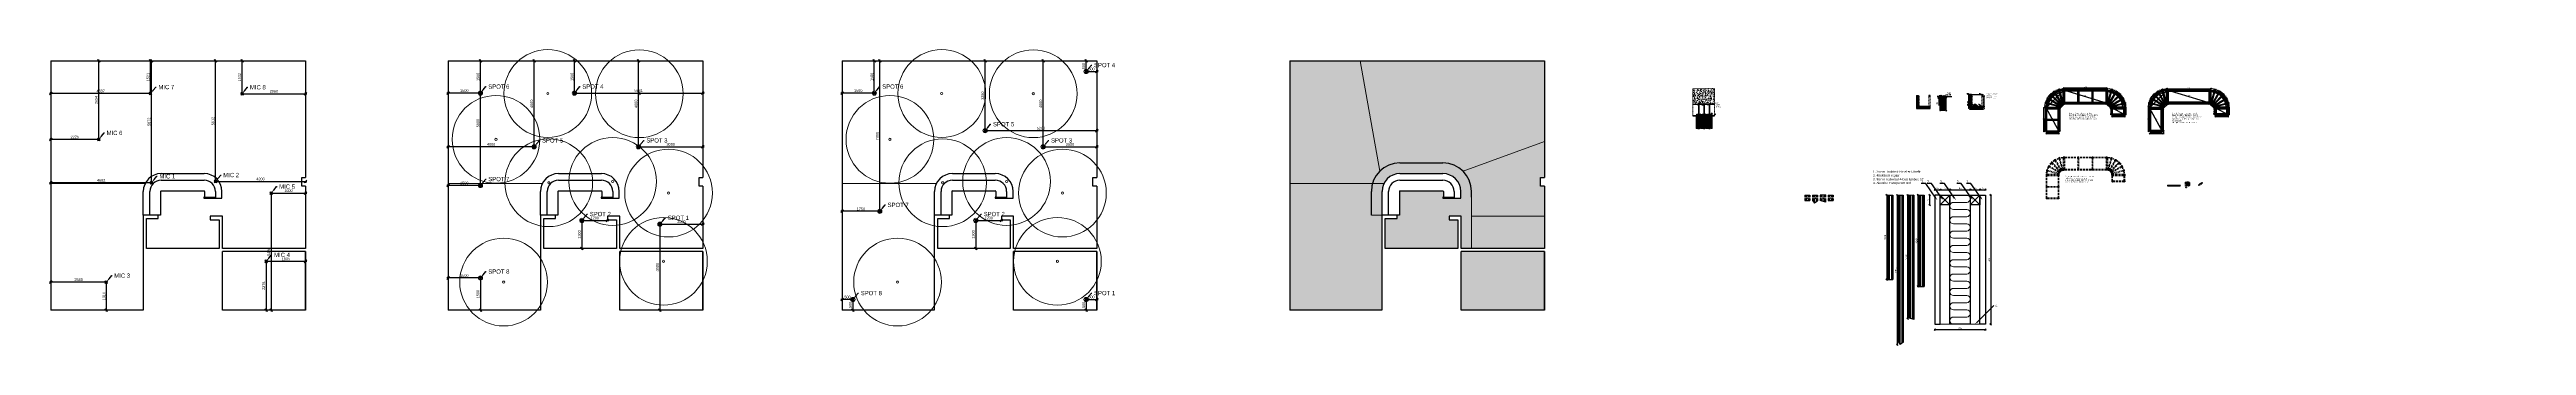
# Model space of a CAD drawing. Header units: millimetres. Extents: x -96270 to 80902, y -48795 to -34727.
# Drawn here: x -34378 to 80902, y -48795 to -35042 of the extents above; entities that cross this region are included whole.
import ezdxf
from ezdxf import colors
from ezdxf.entities.mleader import LeaderData, LeaderLine
from ezdxf.math import Vec2, Vec3

# ---------------------------------------------------------------- set-up
doc = ezdxf.new("R2010")
doc.units = ezdxf.units.MM
doc.linetypes.add('DASHDOT2', pattern=[12.7, 6.35, -3.175, 0, -3.175])
doc.linetypes.add('HIDDEN2', pattern=[4.7625, 3.175, -1.5875])
doc.layers.get('0').update_dxf_attribs({"lineweight": 25})
for name, color, linetype, lineweight in [('Hjælpelinje-1', 212, 'Continuous', 9), ('Mellemtyk kortstregslinje', 3, 'HIDDEN2', 18), ('Mellemtyk stregpriklinje', 150, 'DASHDOT2', 20), ('Mållinje (Afsætning af mål)', 4, 'Continuous', 9), ('Skravering', 9, 'Continuous', 9), ('Tyk fuldstregslinje (Optegning)', 7, 'Continuous', 30), ('Tynd fuldstregslinje (Projektionslinje)', 30, 'Continuous', 9)]:
    doc.layers.add(name, color=color, linetype=linetype, lineweight=lineweight)
doc.styles.add('Annotative', font='arial.ttf')
doc.styles.add('Arial', font='arial.ttf', dxfattribs={"height": 3.5})
doc.dimstyles.new('Annotative', dxfattribs={"dimscale": 0, "dimtxt": 2.5, "dimasz": 2.5, "dimexe": 1.25, "dimexo": 1, "dimgap": 1, "dimtad": 1, "dimdec": 0, "dimzin": 0, "dimtxsty": 'Annotative', "dimblk": 'OBLIQUE', "dimcen": 1, "dimdle": 1.25, "dimadec": 0, "dimazin": 0, "dimtfac": 1, "dimtdec": 0, "dimtofl": 0, "dimtmove": 0, "dimatfit": 3, "dimfxl": 1.25, "dimfxlon": 1, "dimtolj": 1, "dimtzin": 0, "dimarcsym": 0})

# ---------------------------------------------------------------- blocks, each defined once
blk = doc.blocks.new('_Oblique')
at = {"color": 0, "linetype": 'ByBlock', "lineweight": -2}
blk.add_line((-0.5, -0.5), (0.5, 0.5), dxfattribs=at)
blk = doc.blocks.new('*D45')
at = {"layer": 'Defpoints', "color": 0, "transparency": 16777216}
for p in [(-24294, -44886), (-22459, -44886), (-22459, -44886)]:
    blk.add_point(p, dxfattribs=at)
at = {"layer": 'Mållinje (Afsætning af mål)', "color": 0, "lineweight": -2, "transparency": 16777216}
for p, q in [((-24357, -44886), (-22397, -44886)), ((-24294, -44886), (-24294, -44824)), ((-22459, -44886), (-22459, -44824))]:
    blk.add_line(p, q, dxfattribs=at)
at = {"layer": 'Mållinje (Afsætning af mål)', "color": 0, "lineweight": -2, "transparency": 16777216, "xscale": 125, "yscale": 125, "zscale": 125, "rotation": 180}
blk.add_blockref('_Oblique', (-24294, -44886), dxfattribs=at)
at = {"layer": 'Mållinje (Afsætning af mål)', "color": 0, "lineweight": -2, "transparency": 16777216, "xscale": 125, "yscale": 125, "zscale": 125}
blk.add_blockref('_Oblique', (-22459, -44886), dxfattribs=at)
at = {"layer": 'Mållinje (Afsætning af mål)', "color": 0, "transparency": 16777216, "insert": (-23377, -44772), "char_height": 125, "attachment_point": 5, "style": 'Annotative'}
blk.add_mtext('\\A1;1835', dxfattribs=at)
blk = doc.blocks.new('*D46')
at = {"layer": 'Defpoints', "color": 0, "transparency": 16777216}
for p in [(-24294, -44886), (-24294, -47161), (-24294, -47161)]:
    blk.add_point(p, dxfattribs=at)
at = {"layer": 'Mållinje (Afsætning af mål)', "color": 0, "lineweight": -2, "transparency": 16777216}
for p, q in [((-24294, -44886), (-24357, -44886)), ((-24294, -44824), (-24294, -47224)), ((-24294, -47161), (-24357, -47161))]:
    blk.add_line(p, q, dxfattribs=at)
at = {"layer": 'Mållinje (Afsætning af mål)', "color": 0, "lineweight": -2, "transparency": 16777216, "xscale": 125, "yscale": 125, "zscale": 125}
for p, rotation in [((-24294, -44886), 90), ((-24294, -47161), 270)]:
    blk.add_blockref('_Oblique', p, dxfattribs=dict(at, rotation=rotation))
at = {"layer": 'Mållinje (Afsætning af mål)', "color": 0, "transparency": 16777216, "insert": (-24408, -46024), "char_height": 125, "attachment_point": 5, "rotation": 90, "style": 'Annotative'}
blk.add_mtext('\\A1;2275', dxfattribs=at)
blk = doc.blocks.new('*D47')
at = {"layer": 'Defpoints', "color": 0, "transparency": 16777216}
for p in [(-24059, -41711), (-22459, -41711), (-22459, -41711)]:
    blk.add_point(p, dxfattribs=at)
at = {"layer": 'Mållinje (Afsætning af mål)', "color": 0, "lineweight": -2, "transparency": 16777216}
for p, q in [((-24122, -41711), (-22397, -41711)), ((-24059, -41711), (-24059, -41649)), ((-22459, -41711), (-22459, -41649))]:
    blk.add_line(p, q, dxfattribs=at)
at = {"layer": 'Mållinje (Afsætning af mål)', "color": 0, "lineweight": -2, "transparency": 16777216, "xscale": 125, "yscale": 125, "zscale": 125, "rotation": 180}
blk.add_blockref('_Oblique', (-24059, -41711), dxfattribs=at)
at = {"layer": 'Mållinje (Afsætning af mål)', "color": 0, "lineweight": -2, "transparency": 16777216, "xscale": 125, "yscale": 125, "zscale": 125}
blk.add_blockref('_Oblique', (-22459, -41711), dxfattribs=at)
at = {"layer": 'Mållinje (Afsætning af mål)', "color": 0, "transparency": 16777216, "insert": (-23259, -41597), "char_height": 125, "attachment_point": 5, "style": 'Annotative'}
blk.add_mtext('\\A1;1600', dxfattribs=at)
blk = doc.blocks.new('*D48')
at = {"layer": 'Defpoints', "color": 0, "transparency": 16777216}
for p in [(-24059, -41711), (-24059, -47161), (-24059, -47161)]:
    blk.add_point(p, dxfattribs=at)
at = {"layer": 'Mållinje (Afsætning af mål)', "color": 0, "lineweight": -2, "transparency": 16777216}
for p, q in [((-24059, -41711), (-24122, -41711)), ((-24059, -41649), (-24059, -47224)), ((-24059, -47161), (-24122, -47161))]:
    blk.add_line(p, q, dxfattribs=at)
at = {"layer": 'Mållinje (Afsætning af mål)', "color": 0, "lineweight": -2, "transparency": 16777216, "xscale": 125, "yscale": 125, "zscale": 125}
for p, rotation in [((-24059, -41711), 90), ((-24059, -47161), 270)]:
    blk.add_blockref('_Oblique', p, dxfattribs=dict(at, rotation=rotation))
at = {"layer": 'Mållinje (Afsætning af mål)', "color": 0, "transparency": 16777216, "insert": (-24173, -44436), "char_height": 125, "attachment_point": 5, "rotation": 90, "style": 'Annotative'}
blk.add_mtext('\\A1;5450', dxfattribs=at)
blk = doc.blocks.new('*D49')
at = {"layer": 'Defpoints', "color": 0, "transparency": 16777216}
for p in [(-26659, -41173), (-22459, -41173), (-22459, -41173)]:
    blk.add_point(p, dxfattribs=at)
at = {"layer": 'Mållinje (Afsætning af mål)', "color": 0, "lineweight": -2, "transparency": 16777216}
for p, q in [((-26722, -41173), (-22397, -41173)), ((-26659, -41173), (-26659, -41111)), ((-22459, -41173), (-22459, -41236))]:
    blk.add_line(p, q, dxfattribs=at)
at = {"layer": 'Mållinje (Afsætning af mål)', "color": 0, "lineweight": -2, "transparency": 16777216, "xscale": 125, "yscale": 125, "zscale": 125, "rotation": 180}
blk.add_blockref('_Oblique', (-26659, -41173), dxfattribs=at)
at = {"layer": 'Mållinje (Afsætning af mål)', "color": 0, "lineweight": -2, "transparency": 16777216, "xscale": 125, "yscale": 125, "zscale": 125}
blk.add_blockref('_Oblique', (-22459, -41173), dxfattribs=at)
at = {"layer": 'Mållinje (Afsætning af mål)', "color": 0, "transparency": 16777216, "insert": (-24559, -41059), "char_height": 125, "attachment_point": 5, "style": 'Annotative'}
blk.add_mtext('\\A1;4200', dxfattribs=at)
blk = doc.blocks.new('*D50')
at = {"layer": 'Defpoints', "color": 0, "transparency": 16777216}
for p in [(-26659, -35561), (-26659, -35561), (-26659, -41173)]:
    blk.add_point(p, dxfattribs=at)
at = {"layer": 'Mållinje (Afsætning af mål)', "color": 0, "lineweight": -2, "transparency": 16777216}
for p, q in [((-26659, -35561), (-26722, -35561)), ((-26659, -41236), (-26659, -35499)), ((-26659, -41173), (-26722, -41173))]:
    blk.add_line(p, q, dxfattribs=at)
at = {"layer": 'Mållinje (Afsætning af mål)', "color": 0, "lineweight": -2, "transparency": 16777216, "xscale": 125, "yscale": 125, "zscale": 125}
for p, rotation in [((-26659, -35561), 90), ((-26659, -41173), 270)]:
    blk.add_blockref('_Oblique', p, dxfattribs=dict(at, rotation=rotation))
at = {"layer": 'Mållinje (Afsætning af mål)', "color": 0, "transparency": 16777216, "insert": (-26773, -38367), "char_height": 125, "attachment_point": 5, "rotation": 90, "style": 'Annotative'}
blk.add_mtext('\\A1;5612', dxfattribs=at)
blk = doc.blocks.new('*D51')
at = {"layer": 'Defpoints', "color": 0, "transparency": 16777216}
for p in [(-25419, -35561), (-25419, -35561), (-25419, -37093)]:
    blk.add_point(p, dxfattribs=at)
at = {"layer": 'Mållinje (Afsætning af mål)', "color": 0, "lineweight": -2, "transparency": 16777216}
for p, q in [((-25419, -35561), (-25482, -35561)), ((-25419, -37156), (-25419, -35499)), ((-25419, -37093), (-25482, -37093))]:
    blk.add_line(p, q, dxfattribs=at)
at = {"layer": 'Mållinje (Afsætning af mål)', "color": 0, "lineweight": -2, "transparency": 16777216, "xscale": 125, "yscale": 125, "zscale": 125}
for p, rotation in [((-25419, -35561), 90), ((-25419, -37093), 270)]:
    blk.add_blockref('_Oblique', p, dxfattribs=dict(at, rotation=rotation))
at = {"layer": 'Mållinje (Afsætning af mål)', "color": 0, "transparency": 16777216, "insert": (-25533, -36327), "char_height": 125, "attachment_point": 5, "rotation": 90, "style": 'Annotative'}
blk.add_mtext('\\A1;1532', dxfattribs=at)
blk = doc.blocks.new('*D52')
at = {"layer": 'Defpoints', "color": 0, "transparency": 16777216}
for p in [(-25419, -37093), (-22459, -37093), (-22459, -37093)]:
    blk.add_point(p, dxfattribs=at)
at = {"layer": 'Mållinje (Afsætning af mål)', "color": 0, "lineweight": -2, "transparency": 16777216}
for p, q in [((-25482, -37093), (-22397, -37093)), ((-25419, -37093), (-25419, -37031)), ((-22459, -37093), (-22459, -37031))]:
    blk.add_line(p, q, dxfattribs=at)
at = {"layer": 'Mållinje (Afsætning af mål)', "color": 0, "lineweight": -2, "transparency": 16777216, "xscale": 125, "yscale": 125, "zscale": 125, "rotation": 180}
blk.add_blockref('_Oblique', (-25419, -37093), dxfattribs=at)
at = {"layer": 'Mållinje (Afsætning af mål)', "color": 0, "lineweight": -2, "transparency": 16777216, "xscale": 125, "yscale": 125, "zscale": 125}
blk.add_blockref('_Oblique', (-22459, -37093), dxfattribs=at)
at = {"layer": 'Mållinje (Afsætning af mål)', "color": 0, "transparency": 16777216, "insert": (-23939, -36979), "char_height": 125, "attachment_point": 5, "style": 'Annotative'}
blk.add_mtext('\\A1;2960', dxfattribs=at)
blk = doc.blocks.new('*D53')
at = {"layer": 'Defpoints', "color": 0, "transparency": 16777216}
for p in [(-29678, -35561), (-29678, -35561), (-29678, -37082)]:
    blk.add_point(p, dxfattribs=at)
at = {"layer": 'Mållinje (Afsætning af mål)', "color": 0, "lineweight": -2, "transparency": 16777216}
for p, q in [((-29678, -35561), (-29741, -35561)), ((-29678, -37145), (-29678, -35499)), ((-29678, -37082), (-29741, -37082))]:
    blk.add_line(p, q, dxfattribs=at)
at = {"layer": 'Mållinje (Afsætning af mål)', "color": 0, "lineweight": -2, "transparency": 16777216, "xscale": 125, "yscale": 125, "zscale": 125}
for p, rotation in [((-29678, -35561), 90), ((-29678, -37082), 270)]:
    blk.add_blockref('_Oblique', p, dxfattribs=dict(at, rotation=rotation))
at = {"layer": 'Mållinje (Afsætning af mål)', "color": 0, "transparency": 16777216, "insert": (-29792, -36322), "char_height": 125, "attachment_point": 5, "rotation": 90, "style": 'Annotative'}
blk.add_mtext('\\A1;1521', dxfattribs=at)
blk = doc.blocks.new('*D54')
at = {"layer": 'Defpoints', "color": 0, "transparency": 16777216}
for p in [(-34315, -37082), (-34315, -37082), (-29678, -37082)]:
    blk.add_point(p, dxfattribs=at)
at = {"layer": 'Mållinje (Afsætning af mål)', "color": 0, "lineweight": -2, "transparency": 16777216}
for p, q in [((-29616, -37082), (-34378, -37082)), ((-34315, -37082), (-34315, -37020)), ((-29678, -37082), (-29678, -37020))]:
    blk.add_line(p, q, dxfattribs=at)
at = {"layer": 'Mållinje (Afsætning af mål)', "color": 0, "lineweight": -2, "transparency": 16777216, "xscale": 125, "yscale": 125, "zscale": 125, "rotation": 180}
blk.add_blockref('_Oblique', (-34315, -37082), dxfattribs=at)
at = {"layer": 'Mållinje (Afsætning af mål)', "color": 0, "lineweight": -2, "transparency": 16777216, "xscale": 125, "yscale": 125, "zscale": 125}
blk.add_blockref('_Oblique', (-29678, -37082), dxfattribs=at)
at = {"layer": 'Mållinje (Afsætning af mål)', "color": 0, "transparency": 16777216, "insert": (-31997, -36968), "char_height": 125, "attachment_point": 5, "style": 'Annotative'}
blk.add_mtext('\\A1;4637', dxfattribs=at)
blk = doc.blocks.new('*D55')
at = {"layer": 'Defpoints', "color": 0, "transparency": 16777216}
for p in [(-34315, -39215), (-34315, -39215), (-32090, -39215)]:
    blk.add_point(p, dxfattribs=at)
at = {"layer": 'Mållinje (Afsætning af mål)', "color": 0, "lineweight": -2, "transparency": 16777216}
for p, q in [((-34315, -39215), (-34315, -39153)), ((-32090, -39215), (-32090, -39153)), ((-32028, -39215), (-34378, -39215))]:
    blk.add_line(p, q, dxfattribs=at)
at = {"layer": 'Mållinje (Afsætning af mål)', "color": 0, "lineweight": -2, "transparency": 16777216, "xscale": 125, "yscale": 125, "zscale": 125, "rotation": 180}
blk.add_blockref('_Oblique', (-34315, -39215), dxfattribs=at)
at = {"layer": 'Mållinje (Afsætning af mål)', "color": 0, "lineweight": -2, "transparency": 16777216, "xscale": 125, "yscale": 125, "zscale": 125}
blk.add_blockref('_Oblique', (-32090, -39215), dxfattribs=at)
at = {"layer": 'Mållinje (Afsætning af mål)', "color": 0, "transparency": 16777216, "insert": (-33203, -39101), "char_height": 125, "attachment_point": 5, "style": 'Annotative'}
blk.add_mtext('\\A1;2225', dxfattribs=at)
blk = doc.blocks.new('*D56')
at = {"layer": 'Defpoints', "color": 0, "transparency": 16777216}
for p in [(-32090, -35561), (-32090, -35561), (-32090, -39215)]:
    blk.add_point(p, dxfattribs=at)
at = {"layer": 'Mållinje (Afsætning af mål)', "color": 0, "lineweight": -2, "transparency": 16777216}
for p, q in [((-32090, -35561), (-32153, -35561)), ((-32090, -39278), (-32090, -35499)), ((-32090, -39215), (-32153, -39215))]:
    blk.add_line(p, q, dxfattribs=at)
at = {"layer": 'Mållinje (Afsætning af mål)', "color": 0, "lineweight": -2, "transparency": 16777216, "xscale": 125, "yscale": 125, "zscale": 125}
for p, rotation in [((-32090, -35561), 90), ((-32090, -39215), 270)]:
    blk.add_blockref('_Oblique', p, dxfattribs=dict(at, rotation=rotation))
at = {"layer": 'Mållinje (Afsætning af mål)', "color": 0, "transparency": 16777216, "insert": (-32204, -37388), "char_height": 125, "attachment_point": 5, "rotation": 90, "style": 'Annotative'}
blk.add_mtext('\\A1;3654', dxfattribs=at)
blk = doc.blocks.new('*D57')
at = {"layer": 'Defpoints', "color": 0, "transparency": 16777216}
for p in [(-34315, -45851), (-34315, -45851), (-31735, -45851)]:
    blk.add_point(p, dxfattribs=at)
at = {"layer": 'Mållinje (Afsætning af mål)', "color": 0, "lineweight": -2, "transparency": 16777216}
for p, q in [((-31673, -45851), (-34378, -45851)), ((-34315, -45851), (-34315, -45789)), ((-31735, -45851), (-31735, -45789))]:
    blk.add_line(p, q, dxfattribs=at)
at = {"layer": 'Mållinje (Afsætning af mål)', "color": 0, "lineweight": -2, "transparency": 16777216, "xscale": 125, "yscale": 125, "zscale": 125, "rotation": 180}
blk.add_blockref('_Oblique', (-34315, -45851), dxfattribs=at)
at = {"layer": 'Mållinje (Afsætning af mål)', "color": 0, "lineweight": -2, "transparency": 16777216, "xscale": 125, "yscale": 125, "zscale": 125}
blk.add_blockref('_Oblique', (-31735, -45851), dxfattribs=at)
at = {"layer": 'Mållinje (Afsætning af mål)', "color": 0, "transparency": 16777216, "insert": (-33025, -45737), "char_height": 125, "attachment_point": 5, "style": 'Annotative'}
blk.add_mtext('\\A1;2580', dxfattribs=at)
blk = doc.blocks.new('*D58')
at = {"layer": 'Defpoints', "color": 0, "transparency": 16777216}
for p in [(-31735, -45851), (-31735, -47161), (-31735, -47161)]:
    blk.add_point(p, dxfattribs=at)
at = {"layer": 'Mållinje (Afsætning af mål)', "color": 0, "lineweight": -2, "transparency": 16777216}
for p, q in [((-31735, -45851), (-31798, -45851)), ((-31735, -45789), (-31735, -47224)), ((-31735, -47161), (-31798, -47161))]:
    blk.add_line(p, q, dxfattribs=at)
at = {"layer": 'Mållinje (Afsætning af mål)', "color": 0, "lineweight": -2, "transparency": 16777216, "xscale": 125, "yscale": 125, "zscale": 125}
for p, rotation in [((-31735, -45851), 90), ((-31735, -47161), 270)]:
    blk.add_blockref('_Oblique', p, dxfattribs=dict(at, rotation=rotation))
at = {"layer": 'Mållinje (Afsætning af mål)', "color": 0, "transparency": 16777216, "insert": (-31849, -46506), "char_height": 125, "attachment_point": 5, "rotation": 90, "style": 'Annotative'}
blk.add_mtext('\\A1;1310', dxfattribs=at)
blk = doc.blocks.new('*D59')
at = {"layer": 'Defpoints', "color": 0, "transparency": 16777216}
for p in [(-5969, -43161), (-3969, -43161), (-3969, -43161)]:
    blk.add_point(p, dxfattribs=at)
at = {"layer": 'Mållinje (Afsætning af mål)', "color": 0, "lineweight": -2, "transparency": 16777216}
for p, q in [((-6031, -43161), (-3906, -43161)), ((-5969, -43161), (-5969, -43099)), ((-3969, -43161), (-3969, -43099))]:
    blk.add_line(p, q, dxfattribs=at)
at = {"layer": 'Mållinje (Afsætning af mål)', "color": 0, "lineweight": -2, "transparency": 16777216, "xscale": 125, "yscale": 125, "zscale": 125, "rotation": 180}
blk.add_blockref('_Oblique', (-5969, -43161), dxfattribs=at)
at = {"layer": 'Mållinje (Afsætning af mål)', "color": 0, "lineweight": -2, "transparency": 16777216, "xscale": 125, "yscale": 125, "zscale": 125}
blk.add_blockref('_Oblique', (-3969, -43161), dxfattribs=at)
at = {"layer": 'Mållinje (Afsætning af mål)', "color": 0, "transparency": 16777216, "insert": (-4969, -43047), "char_height": 125, "attachment_point": 5, "style": 'Annotative'}
blk.add_mtext('\\A1;2000', dxfattribs=at)
blk = doc.blocks.new('*D60')
at = {"layer": 'Defpoints', "color": 0, "transparency": 16777216}
for p in [(-5969, -43161), (-5969, -47161), (-5969, -47161)]:
    blk.add_point(p, dxfattribs=at)
at = {"layer": 'Mållinje (Afsætning af mål)', "color": 0, "lineweight": -2, "transparency": 16777216}
for p, q in [((-5969, -43161), (-6031, -43161)), ((-5969, -43099), (-5969, -47224)), ((-5969, -47161), (-6031, -47161))]:
    blk.add_line(p, q, dxfattribs=at)
at = {"layer": 'Mållinje (Afsætning af mål)', "color": 0, "lineweight": -2, "transparency": 16777216, "xscale": 125, "yscale": 125, "zscale": 125}
for p, rotation in [((-5969, -43161), 90), ((-5969, -47161), 270)]:
    blk.add_blockref('_Oblique', p, dxfattribs=dict(at, rotation=rotation))
at = {"layer": 'Mållinje (Afsætning af mål)', "color": 0, "transparency": 16777216, "insert": (-6083, -45161), "char_height": 125, "attachment_point": 5, "rotation": 90, "style": 'Annotative'}
blk.add_mtext('\\A1;4000', dxfattribs=at)
blk = doc.blocks.new('*D61')
at = {"layer": 'Defpoints', "color": 0, "transparency": 16777216}
for p in [(-9604, -42986), (-8404, -42986), (-8404, -42986)]:
    blk.add_point(p, dxfattribs=at)
at = {"layer": 'Mållinje (Afsætning af mål)', "color": 0, "lineweight": -2, "transparency": 16777216}
for p, q in [((-9666, -42986), (-8341, -42986)), ((-9604, -42986), (-9604, -42924)), ((-8404, -42986), (-8404, -42924))]:
    blk.add_line(p, q, dxfattribs=at)
at = {"layer": 'Mållinje (Afsætning af mål)', "color": 0, "lineweight": -2, "transparency": 16777216, "xscale": 125, "yscale": 125, "zscale": 125, "rotation": 180}
blk.add_blockref('_Oblique', (-9604, -42986), dxfattribs=at)
at = {"layer": 'Mållinje (Afsætning af mål)', "color": 0, "lineweight": -2, "transparency": 16777216, "xscale": 125, "yscale": 125, "zscale": 125}
blk.add_blockref('_Oblique', (-8404, -42986), dxfattribs=at)
at = {"layer": 'Mållinje (Afsætning af mål)', "color": 0, "transparency": 16777216, "insert": (-9004, -42872), "char_height": 125, "attachment_point": 5, "style": 'Annotative'}
blk.add_mtext('\\A1;1200', dxfattribs=at)
blk = doc.blocks.new('*D62')
at = {"layer": 'Defpoints', "color": 0, "transparency": 16777216}
for p in [(-9604, -42986), (-9604, -44286), (-9604, -44286)]:
    blk.add_point(p, dxfattribs=at)
at = {"layer": 'Mållinje (Afsætning af mål)', "color": 0, "lineweight": -2, "transparency": 16777216}
for p, q in [((-9604, -42986), (-9666, -42986)), ((-9604, -42924), (-9604, -44349)), ((-9604, -44286), (-9666, -44286))]:
    blk.add_line(p, q, dxfattribs=at)
at = {"layer": 'Mållinje (Afsætning af mål)', "color": 0, "lineweight": -2, "transparency": 16777216, "xscale": 125, "yscale": 125, "zscale": 125}
for p, rotation in [((-9604, -42986), 90), ((-9604, -44286), 270)]:
    blk.add_blockref('_Oblique', p, dxfattribs=dict(at, rotation=rotation))
at = {"layer": 'Mållinje (Afsætning af mål)', "color": 0, "transparency": 16777216, "insert": (-9718, -43636), "char_height": 125, "attachment_point": 5, "rotation": 90, "style": 'Annotative'}
blk.add_mtext('\\A1;1300', dxfattribs=at)
blk = doc.blocks.new('*D63')
at = {"layer": 'Defpoints', "color": 0, "transparency": 16777216}
for p in [(-6969, -39561), (-3969, -39561), (-3969, -39561)]:
    blk.add_point(p, dxfattribs=at)
at = {"layer": 'Mållinje (Afsætning af mål)', "color": 0, "lineweight": -2, "transparency": 16777216}
for p, q in [((-7031, -39561), (-3906, -39561)), ((-6969, -39561), (-6969, -39499)), ((-3969, -39561), (-3969, -39499))]:
    blk.add_line(p, q, dxfattribs=at)
at = {"layer": 'Mållinje (Afsætning af mål)', "color": 0, "lineweight": -2, "transparency": 16777216, "xscale": 125, "yscale": 125, "zscale": 125, "rotation": 180}
blk.add_blockref('_Oblique', (-6969, -39561), dxfattribs=at)
at = {"layer": 'Mållinje (Afsætning af mål)', "color": 0, "lineweight": -2, "transparency": 16777216, "xscale": 125, "yscale": 125, "zscale": 125}
blk.add_blockref('_Oblique', (-3969, -39561), dxfattribs=at)
at = {"layer": 'Mållinje (Afsætning af mål)', "color": 0, "transparency": 16777216, "insert": (-5469, -39447), "char_height": 125, "attachment_point": 5, "style": 'Annotative'}
blk.add_mtext('\\A1;3000', dxfattribs=at)
blk = doc.blocks.new('*D64')
at = {"layer": 'Defpoints', "color": 0, "transparency": 16777216}
for p in [(-6969, -35561), (-6969, -35561), (-6969, -39561)]:
    blk.add_point(p, dxfattribs=at)
at = {"layer": 'Mållinje (Afsætning af mål)', "color": 0, "lineweight": -2, "transparency": 16777216}
for p, q in [((-6969, -35561), (-7031, -35561)), ((-6969, -39624), (-6969, -35499)), ((-6969, -39561), (-7031, -39561))]:
    blk.add_line(p, q, dxfattribs=at)
at = {"layer": 'Mållinje (Afsætning af mål)', "color": 0, "lineweight": -2, "transparency": 16777216, "xscale": 125, "yscale": 125, "zscale": 125}
for p, rotation in [((-6969, -35561), 90), ((-6969, -39561), 270)]:
    blk.add_blockref('_Oblique', p, dxfattribs=dict(at, rotation=rotation))
at = {"layer": 'Mållinje (Afsætning af mål)', "color": 0, "transparency": 16777216, "insert": (-7083, -37561), "char_height": 125, "attachment_point": 5, "rotation": 90, "style": 'Annotative'}
blk.add_mtext('\\A1;4000', dxfattribs=at)
blk = doc.blocks.new('*D65')
at = {"layer": 'Defpoints', "color": 0, "transparency": 16777216}
for p in [(-9950, -35561), (-9950, -35561), (-9950, -37061)]:
    blk.add_point(p, dxfattribs=at)
at = {"layer": 'Mållinje (Afsætning af mål)', "color": 0, "lineweight": -2, "transparency": 16777216}
for p, q in [((-9950, -35561), (-10012, -35561)), ((-9950, -37124), (-9950, -35499)), ((-9950, -37061), (-10012, -37061))]:
    blk.add_line(p, q, dxfattribs=at)
at = {"layer": 'Mållinje (Afsætning af mål)', "color": 0, "lineweight": -2, "transparency": 16777216, "xscale": 125, "yscale": 125, "zscale": 125}
for p, rotation in [((-9950, -35561), 90), ((-9950, -37061), 270)]:
    blk.add_blockref('_Oblique', p, dxfattribs=dict(at, rotation=rotation))
at = {"layer": 'Mållinje (Afsætning af mål)', "color": 0, "transparency": 16777216, "insert": (-10064, -36311), "char_height": 125, "attachment_point": 5, "rotation": 90, "style": 'Annotative'}
blk.add_mtext('\\A1;1500', dxfattribs=at)
blk = doc.blocks.new('*D66')
at = {"layer": 'Defpoints', "color": 0, "transparency": 16777216}
for p in [(-9950, -37061), (-3969, -37061), (-3969, -37061)]:
    blk.add_point(p, dxfattribs=at)
at = {"layer": 'Mållinje (Afsætning af mål)', "color": 0, "lineweight": -2, "transparency": 16777216}
for p, q in [((-10012, -37061), (-3906, -37061)), ((-9950, -37061), (-9950, -36999)), ((-3969, -37061), (-3969, -36999))]:
    blk.add_line(p, q, dxfattribs=at)
at = {"layer": 'Mållinje (Afsætning af mål)', "color": 0, "lineweight": -2, "transparency": 16777216, "xscale": 125, "yscale": 125, "zscale": 125, "rotation": 180}
blk.add_blockref('_Oblique', (-9950, -37061), dxfattribs=at)
at = {"layer": 'Mållinje (Afsætning af mål)', "color": 0, "lineweight": -2, "transparency": 16777216, "xscale": 125, "yscale": 125, "zscale": 125}
blk.add_blockref('_Oblique', (-3969, -37061), dxfattribs=at)
at = {"layer": 'Mållinje (Afsætning af mål)', "color": 0, "transparency": 16777216, "insert": (-6959, -36947), "char_height": 125, "attachment_point": 5, "style": 'Annotative'}
blk.add_mtext('\\A1;5981', dxfattribs=at)
blk = doc.blocks.new('*D67')
at = {"layer": 'Defpoints', "color": 0, "transparency": 16777216}
for p in [(-14325, -35561), (-14325, -35561), (-14325, -37061)]:
    blk.add_point(p, dxfattribs=at)
at = {"layer": 'Mållinje (Afsætning af mål)', "color": 0, "lineweight": -2, "transparency": 16777216}
for p, q in [((-14325, -35561), (-14387, -35561)), ((-14325, -37124), (-14325, -35499)), ((-14325, -37061), (-14387, -37061))]:
    blk.add_line(p, q, dxfattribs=at)
at = {"layer": 'Mållinje (Afsætning af mål)', "color": 0, "lineweight": -2, "transparency": 16777216, "xscale": 125, "yscale": 125, "zscale": 125}
for p, rotation in [((-14325, -35561), 90), ((-14325, -37061), 270)]:
    blk.add_blockref('_Oblique', p, dxfattribs=dict(at, rotation=rotation))
at = {"layer": 'Mållinje (Afsætning af mål)', "color": 0, "transparency": 16777216, "insert": (-14439, -36311), "char_height": 125, "attachment_point": 5, "rotation": 90, "style": 'Annotative'}
blk.add_mtext('\\A1;1500', dxfattribs=at)
blk = doc.blocks.new('*D68')
at = {"layer": 'Defpoints', "color": 0, "transparency": 16777216}
for p in [(-15825, -37061), (-15825, -37061), (-14325, -37061)]:
    blk.add_point(p, dxfattribs=at)
at = {"layer": 'Mållinje (Afsætning af mål)', "color": 0, "lineweight": -2, "transparency": 16777216}
for p, q in [((-14262, -37061), (-15887, -37061)), ((-15825, -37061), (-15825, -36999)), ((-14325, -37061), (-14325, -36999))]:
    blk.add_line(p, q, dxfattribs=at)
at = {"layer": 'Mållinje (Afsætning af mål)', "color": 0, "lineweight": -2, "transparency": 16777216, "xscale": 125, "yscale": 125, "zscale": 125, "rotation": 180}
blk.add_blockref('_Oblique', (-15825, -37061), dxfattribs=at)
at = {"layer": 'Mållinje (Afsætning af mål)', "color": 0, "lineweight": -2, "transparency": 16777216, "xscale": 125, "yscale": 125, "zscale": 125}
blk.add_blockref('_Oblique', (-14325, -37061), dxfattribs=at)
at = {"layer": 'Mållinje (Afsætning af mål)', "color": 0, "transparency": 16777216, "insert": (-15075, -36947), "char_height": 125, "attachment_point": 5, "style": 'Annotative'}
blk.add_mtext('\\A1;1500', dxfattribs=at)
blk = doc.blocks.new('*D69')
at = {"layer": 'Defpoints', "color": 0, "transparency": 16777216}
for p in [(-11825, -35561), (-11825, -35561), (-11825, -39561)]:
    blk.add_point(p, dxfattribs=at)
at = {"layer": 'Mållinje (Afsætning af mål)', "color": 0, "lineweight": -2, "transparency": 16777216}
for p, q in [((-11825, -35561), (-11887, -35561)), ((-11825, -39624), (-11825, -35499)), ((-11825, -39561), (-11887, -39561))]:
    blk.add_line(p, q, dxfattribs=at)
at = {"layer": 'Mållinje (Afsætning af mål)', "color": 0, "lineweight": -2, "transparency": 16777216, "xscale": 125, "yscale": 125, "zscale": 125}
for p, rotation in [((-11825, -35561), 90), ((-11825, -39561), 270)]:
    blk.add_blockref('_Oblique', p, dxfattribs=dict(at, rotation=rotation))
at = {"layer": 'Mållinje (Afsætning af mål)', "color": 0, "transparency": 16777216, "insert": (-11939, -37561), "char_height": 125, "attachment_point": 5, "rotation": 90, "style": 'Annotative'}
blk.add_mtext('\\A1;4000', dxfattribs=at)
blk = doc.blocks.new('*D70')
at = {"layer": 'Defpoints', "color": 0, "transparency": 16777216}
for p in [(-15825, -39561), (-15825, -39561), (-11825, -39561)]:
    blk.add_point(p, dxfattribs=at)
at = {"layer": 'Mållinje (Afsætning af mål)', "color": 0, "lineweight": -2, "transparency": 16777216}
for p, q in [((-11762, -39561), (-15887, -39561)), ((-15825, -39561), (-15825, -39499)), ((-11825, -39561), (-11825, -39499))]:
    blk.add_line(p, q, dxfattribs=at)
at = {"layer": 'Mållinje (Afsætning af mål)', "color": 0, "lineweight": -2, "transparency": 16777216, "xscale": 125, "yscale": 125, "zscale": 125, "rotation": 180}
blk.add_blockref('_Oblique', (-15825, -39561), dxfattribs=at)
at = {"layer": 'Mållinje (Afsætning af mål)', "color": 0, "lineweight": -2, "transparency": 16777216, "xscale": 125, "yscale": 125, "zscale": 125}
blk.add_blockref('_Oblique', (-11825, -39561), dxfattribs=at)
at = {"layer": 'Mållinje (Afsætning af mål)', "color": 0, "transparency": 16777216, "insert": (-13825, -39447), "char_height": 125, "attachment_point": 5, "style": 'Annotative'}
blk.add_mtext('\\A1;4000', dxfattribs=at)
blk = doc.blocks.new('*D71')
at = {"layer": 'Defpoints', "color": 0, "transparency": 16777216}
for p in [(-14325, -35561), (-14325, -35561), (-14325, -41361)]:
    blk.add_point(p, dxfattribs=at)
at = {"layer": 'Mållinje (Afsætning af mål)', "color": 0, "lineweight": -2, "transparency": 16777216}
for p, q in [((-14325, -35561), (-14387, -35561)), ((-14325, -41424), (-14325, -35499)), ((-14325, -41361), (-14387, -41361))]:
    blk.add_line(p, q, dxfattribs=at)
at = {"layer": 'Mållinje (Afsætning af mål)', "color": 0, "lineweight": -2, "transparency": 16777216, "xscale": 125, "yscale": 125, "zscale": 125}
for p, rotation in [((-14325, -35561), 90), ((-14325, -41361), 270)]:
    blk.add_blockref('_Oblique', p, dxfattribs=dict(at, rotation=rotation))
at = {"layer": 'Mållinje (Afsætning af mål)', "color": 0, "transparency": 16777216, "insert": (-14439, -38461), "char_height": 125, "attachment_point": 5, "rotation": 90, "style": 'Annotative'}
blk.add_mtext('\\A1;5800', dxfattribs=at)
blk = doc.blocks.new('*D72')
at = {"layer": 'Defpoints', "color": 0, "transparency": 16777216}
for p in [(-15825, -41361), (-15825, -41361), (-14325, -41361)]:
    blk.add_point(p, dxfattribs=at)
at = {"layer": 'Mållinje (Afsætning af mål)', "color": 0, "lineweight": -2, "transparency": 16777216}
for p, q in [((-14262, -41361), (-15887, -41361)), ((-15825, -41361), (-15825, -41299)), ((-14325, -41361), (-14325, -41299))]:
    blk.add_line(p, q, dxfattribs=at)
at = {"layer": 'Mållinje (Afsætning af mål)', "color": 0, "lineweight": -2, "transparency": 16777216, "xscale": 125, "yscale": 125, "zscale": 125}
for p, rotation in [((-15825, -41361), 179.9999999999994), ((-14325, -41361), 359.9999999999994)]:
    blk.add_blockref('_Oblique', p, dxfattribs=dict(at, rotation=rotation))
at = {"layer": 'Mållinje (Afsætning af mål)', "color": 0, "transparency": 16777216, "insert": (-15075, -41247), "char_height": 125, "attachment_point": 5, "style": 'Annotative'}
blk.add_mtext('\\A1;1500', dxfattribs=at)
blk = doc.blocks.new('*D73')
at = {"layer": 'Defpoints', "color": 0, "transparency": 16777216}
for p in [(-15825, -45661), (-15825, -45661), (-14325, -45661)]:
    blk.add_point(p, dxfattribs=at)
at = {"layer": 'Mållinje (Afsætning af mål)', "color": 0, "lineweight": -2, "transparency": 16777216}
for p, q in [((-14262, -45661), (-15887, -45661)), ((-15825, -45661), (-15825, -45599)), ((-14325, -45661), (-14325, -45599))]:
    blk.add_line(p, q, dxfattribs=at)
at = {"layer": 'Mållinje (Afsætning af mål)', "color": 0, "lineweight": -2, "transparency": 16777216, "xscale": 125, "yscale": 125, "zscale": 125, "rotation": 180}
blk.add_blockref('_Oblique', (-15825, -45661), dxfattribs=at)
at = {"layer": 'Mållinje (Afsætning af mål)', "color": 0, "lineweight": -2, "transparency": 16777216, "xscale": 125, "yscale": 125, "zscale": 125}
blk.add_blockref('_Oblique', (-14325, -45661), dxfattribs=at)
at = {"layer": 'Mållinje (Afsætning af mål)', "color": 0, "transparency": 16777216, "insert": (-15075, -45547), "char_height": 125, "attachment_point": 5, "style": 'Annotative'}
blk.add_mtext('\\A1;1500', dxfattribs=at)
blk = doc.blocks.new('*D74')
at = {"layer": 'Defpoints', "color": 0, "transparency": 16777216}
for p in [(-14325, -45661), (-14325, -47161), (-14325, -47161)]:
    blk.add_point(p, dxfattribs=at)
at = {"layer": 'Mållinje (Afsætning af mål)', "color": 0, "lineweight": -2, "transparency": 16777216}
for p, q in [((-14325, -45661), (-14387, -45661)), ((-14325, -45599), (-14325, -47224)), ((-14325, -47161), (-14387, -47161))]:
    blk.add_line(p, q, dxfattribs=at)
at = {"layer": 'Mållinje (Afsætning af mål)', "color": 0, "lineweight": -2, "transparency": 16777216, "xscale": 125, "yscale": 125, "zscale": 125}
for p, rotation in [((-14325, -45661), 90), ((-14325, -47161), 270)]:
    blk.add_blockref('_Oblique', p, dxfattribs=dict(at, rotation=rotation))
at = {"layer": 'Mållinje (Afsætning af mål)', "color": 0, "transparency": 16777216, "insert": (-14439, -46411), "char_height": 125, "attachment_point": 5, "rotation": 90, "style": 'Annotative'}
blk.add_mtext('\\A1;1500', dxfattribs=at)
blk = doc.blocks.new('*D98')
at = {"layer": 'Defpoints', "color": 0, "transparency": 16777216}
for p in [(8730, -42986), (9930, -42986), (9930, -42986)]:
    blk.add_point(p, dxfattribs=at)
at = {"layer": 'Mållinje (Afsætning af mål)', "color": 0, "lineweight": -2, "transparency": 16777216}
for p, q in [((8668, -42986), (9993, -42986)), ((8730, -42986), (8730, -42924)), ((9930, -42986), (9930, -42924))]:
    blk.add_line(p, q, dxfattribs=at)
at = {"layer": 'Mållinje (Afsætning af mål)', "color": 0, "lineweight": -2, "transparency": 16777216, "xscale": 125, "yscale": 125, "zscale": 125, "rotation": 180}
blk.add_blockref('_Oblique', (8730, -42986), dxfattribs=at)
at = {"layer": 'Mållinje (Afsætning af mål)', "color": 0, "lineweight": -2, "transparency": 16777216, "xscale": 125, "yscale": 125, "zscale": 125}
blk.add_blockref('_Oblique', (9930, -42986), dxfattribs=at)
at = {"layer": 'Mållinje (Afsætning af mål)', "color": 0, "transparency": 16777216, "insert": (9330, -42872), "char_height": 125, "attachment_point": 5, "style": 'Annotative'}
blk.add_mtext('\\A1;1200', dxfattribs=at)
blk = doc.blocks.new('*D99')
at = {"layer": 'Defpoints', "color": 0, "transparency": 16777216}
for p in [(8730, -42986), (8730, -44286), (8730, -44286)]:
    blk.add_point(p, dxfattribs=at)
at = {"layer": 'Mållinje (Afsætning af mål)', "color": 0, "lineweight": -2, "transparency": 16777216}
for p, q in [((8730, -42986), (8668, -42986)), ((8730, -42924), (8730, -44349)), ((8730, -44286), (8668, -44286))]:
    blk.add_line(p, q, dxfattribs=at)
at = {"layer": 'Mållinje (Afsætning af mål)', "color": 0, "lineweight": -2, "transparency": 16777216, "xscale": 125, "yscale": 125, "zscale": 125}
for p, rotation in [((8730, -42986), 90), ((8730, -44286), 270)]:
    blk.add_blockref('_Oblique', p, dxfattribs=dict(at, rotation=rotation))
at = {"layer": 'Mållinje (Afsætning af mål)', "color": 0, "transparency": 16777216, "insert": (8616, -43636), "char_height": 125, "attachment_point": 5, "rotation": 90, "style": 'Annotative'}
blk.add_mtext('\\A1;1300', dxfattribs=at)
blk = doc.blocks.new('*D94')
at = {"layer": 'Defpoints', "color": 0, "transparency": 16777216}
for p in [(11865, -39563), (14365, -39561), (14365, -39561)]:
    blk.add_point(p, dxfattribs=at)
at = {"layer": 'Mållinje (Afsætning af mål)', "color": 0, "lineweight": -2, "transparency": 16777216}
for p, q in [((11803, -39563), (14428, -39561)), ((11865, -39563), (11865, -39500)), ((14365, -39561), (14365, -39499))]:
    blk.add_line(p, q, dxfattribs=at)
at = {"layer": 'Mållinje (Afsætning af mål)', "color": 0, "lineweight": -2, "transparency": 16777216, "xscale": 125, "yscale": 125, "zscale": 125}
for p, rotation in [((11865, -39563), 180.0380205232545), ((14365, -39561), 0.03802052325454395)]:
    blk.add_blockref('_Oblique', p, dxfattribs=dict(at, rotation=rotation))
at = {"layer": 'Mållinje (Afsætning af mål)', "color": 0, "transparency": 16777216, "insert": (13115, -39448), "char_height": 125, "attachment_point": 5, "rotation": 0.03802, "style": 'Annotative'}
blk.add_mtext('\\A1;2500', dxfattribs=at)
blk = doc.blocks.new('*D95')
at = {"layer": 'Defpoints', "color": 0, "transparency": 16777216}
for p in [(11865, -35563), (11865, -35563), (11865, -39563)]:
    blk.add_point(p, dxfattribs=at)
at = {"layer": 'Mållinje (Afsætning af mål)', "color": 0, "lineweight": -2, "transparency": 16777216}
for p, q in [((11865, -39625), (11865, -35500)), ((11865, -35563), (11928, -35563)), ((11865, -39563), (11928, -39563))]:
    blk.add_line(p, q, dxfattribs=at)
at = {"layer": 'Mållinje (Afsætning af mål)', "color": 0, "lineweight": -2, "transparency": 16777216, "xscale": 125, "yscale": 125, "zscale": 125}
for p, rotation in [((11865, -35563), 90), ((11865, -39563), 270)]:
    blk.add_blockref('_Oblique', p, dxfattribs=dict(at, rotation=rotation))
at = {"layer": 'Mållinje (Afsætning af mål)', "color": 0, "transparency": 16777216, "insert": (11751, -37563), "char_height": 125, "attachment_point": 5, "rotation": 90, "style": 'Annotative'}
blk.add_mtext('\\A1;4000', dxfattribs=at)
blk = doc.blocks.new('*D96')
at = {"layer": 'Defpoints', "color": 0, "transparency": 16777216}
for p in [(4009, -35561), (4009, -35561), (4009, -37061)]:
    blk.add_point(p, dxfattribs=at)
at = {"layer": 'Mållinje (Afsætning af mål)', "color": 0, "lineweight": -2, "transparency": 16777216}
for p, q in [((4009, -35561), (3947, -35561)), ((4009, -37124), (4009, -35499)), ((4009, -37061), (3947, -37061))]:
    blk.add_line(p, q, dxfattribs=at)
at = {"layer": 'Mållinje (Afsætning af mål)', "color": 0, "lineweight": -2, "transparency": 16777216, "xscale": 125, "yscale": 125, "zscale": 125}
for p, rotation in [((4009, -35561), 90), ((4009, -37061), 270)]:
    blk.add_blockref('_Oblique', p, dxfattribs=dict(at, rotation=rotation))
at = {"layer": 'Mållinje (Afsætning af mål)', "color": 0, "transparency": 16777216, "insert": (3895, -36311), "char_height": 125, "attachment_point": 5, "rotation": 90, "style": 'Annotative'}
blk.add_mtext('\\A1;1500', dxfattribs=at)
blk = doc.blocks.new('*D97')
at = {"layer": 'Defpoints', "color": 0, "transparency": 16777216}
for p in [(2509, -37061), (2509, -37061), (4009, -37061)]:
    blk.add_point(p, dxfattribs=at)
at = {"layer": 'Mållinje (Afsætning af mål)', "color": 0, "lineweight": -2, "transparency": 16777216}
for p, q in [((4072, -37061), (2447, -37061)), ((2509, -37061), (2509, -36999)), ((4009, -37061), (4009, -36999))]:
    blk.add_line(p, q, dxfattribs=at)
at = {"layer": 'Mållinje (Afsætning af mål)', "color": 0, "lineweight": -2, "transparency": 16777216, "xscale": 125, "yscale": 125, "zscale": 125, "rotation": 180}
blk.add_blockref('_Oblique', (2509, -37061), dxfattribs=at)
at = {"layer": 'Mållinje (Afsætning af mål)', "color": 0, "lineweight": -2, "transparency": 16777216, "xscale": 125, "yscale": 125, "zscale": 125}
blk.add_blockref('_Oblique', (4009, -37061), dxfattribs=at)
at = {"layer": 'Mållinje (Afsætning af mål)', "color": 0, "transparency": 16777216, "insert": (3259, -36947), "char_height": 125, "attachment_point": 5, "style": 'Annotative'}
blk.add_mtext('\\A1;1500', dxfattribs=at)
blk = doc.blocks.new('*D92')
at = {"layer": 'Defpoints', "color": 0, "transparency": 16777216}
for p in [(2510, -46662), (2510, -46662), (3010, -46661)]:
    blk.add_point(p, dxfattribs=at)
at = {"layer": 'Mållinje (Afsætning af mål)', "color": 0, "lineweight": -2, "transparency": 16777216}
for p, q in [((3073, -46661), (2448, -46662)), ((2510, -46662), (2510, -46725)), ((3010, -46661), (3010, -46724))]:
    blk.add_line(p, q, dxfattribs=at)
at = {"layer": 'Mållinje (Afsætning af mål)', "color": 0, "lineweight": -2, "transparency": 16777216, "xscale": 125, "yscale": 125, "zscale": 125}
for p, rotation in [((2510, -46662), 180.1145914062378), ((3010, -46661), 0.1145914062377695)]:
    blk.add_blockref('_Oblique', p, dxfattribs=dict(at, rotation=rotation))
at = {"layer": 'Mållinje (Afsætning af mål)', "color": 0, "transparency": 16777216, "insert": (2760, -46548), "char_height": 125, "attachment_point": 5, "rotation": 0.11459, "style": 'Annotative'}
blk.add_mtext('\\A1;500', dxfattribs=at)
blk = doc.blocks.new('*D93')
at = {"layer": 'Defpoints', "color": 0, "transparency": 16777216}
for p in [(3009, -47161), (3009, -47161), (3010, -46661)]:
    blk.add_point(p, dxfattribs=at)
at = {"layer": 'Mållinje (Afsætning af mål)', "color": 0, "lineweight": -2, "transparency": 16777216}
for p, q in [((3009, -47161), (2947, -47161)), ((3010, -46661), (2948, -46661)), ((3010, -46599), (3009, -47224))]:
    blk.add_line(p, q, dxfattribs=at)
at = {"layer": 'Mållinje (Afsætning af mål)', "color": 0, "lineweight": -2, "transparency": 16777216, "xscale": 125, "yscale": 125, "zscale": 125}
for p, rotation in [((3009, -47161), 269.885408593762), ((3010, -46661), 89.885408593762)]:
    blk.add_blockref('_Oblique', p, dxfattribs=dict(at, rotation=rotation))
at = {"layer": 'Mållinje (Afsætning af mål)', "color": 0, "transparency": 16777216, "insert": (2896, -46911), "char_height": 125, "attachment_point": 5, "rotation": 89.88541, "style": 'Annotative'}
blk.add_mtext('\\A1;500', dxfattribs=at)
blk = doc.blocks.new('*D100')
at = {"layer": 'Defpoints', "color": 0, "transparency": 16777216}
for p in [(13865, -36061), (14365, -36061), (14365, -36061)]:
    blk.add_point(p, dxfattribs=at)
at = {"layer": 'Mållinje (Afsætning af mål)', "color": 0, "lineweight": -2, "transparency": 16777216}
for p, q in [((13803, -36061), (14428, -36061)), ((13865, -36061), (13865, -35999)), ((14365, -36061), (14365, -35999))]:
    blk.add_line(p, q, dxfattribs=at)
at = {"layer": 'Mållinje (Afsætning af mål)', "color": 0, "lineweight": -2, "transparency": 16777216, "xscale": 125, "yscale": 125, "zscale": 125, "rotation": 180}
blk.add_blockref('_Oblique', (13865, -36061), dxfattribs=at)
at = {"layer": 'Mållinje (Afsætning af mål)', "color": 0, "lineweight": -2, "transparency": 16777216, "xscale": 125, "yscale": 125, "zscale": 125}
blk.add_blockref('_Oblique', (14365, -36061), dxfattribs=at)
at = {"layer": 'Mållinje (Afsætning af mål)', "color": 0, "transparency": 16777216, "insert": (14115, -35947), "char_height": 125, "attachment_point": 5, "style": 'Annotative'}
blk.add_mtext('\\A1;500', dxfattribs=at)
blk = doc.blocks.new('*D101')
at = {"layer": 'Defpoints', "color": 0, "transparency": 16777216}
for p in [(13865, -35561), (13865, -35561), (13865, -36061)]:
    blk.add_point(p, dxfattribs=at)
at = {"layer": 'Mållinje (Afsætning af mål)', "color": 0, "lineweight": -2, "transparency": 16777216}
for p, q in [((13865, -36124), (13865, -35499)), ((13865, -35561), (13928, -35561)), ((13865, -36061), (13928, -36061))]:
    blk.add_line(p, q, dxfattribs=at)
at = {"layer": 'Mållinje (Afsætning af mål)', "color": 0, "lineweight": -2, "transparency": 16777216, "xscale": 125, "yscale": 125, "zscale": 125}
for p, rotation in [((13865, -35561), 90), ((13865, -36061), 270)]:
    blk.add_blockref('_Oblique', p, dxfattribs=dict(at, rotation=rotation))
at = {"layer": 'Mållinje (Afsætning af mål)', "color": 0, "transparency": 16777216, "insert": (13751, -35811), "char_height": 125, "attachment_point": 5, "rotation": 90, "style": 'Annotative'}
blk.add_mtext('\\A1;500', dxfattribs=at)
blk = doc.blocks.new('*D102')
at = {"layer": 'Defpoints', "color": 0, "transparency": 16777216}
for p in [(4259, -35561), (4259, -35561), (4259, -42561)]:
    blk.add_point(p, dxfattribs=at)
at = {"layer": 'Mållinje (Afsætning af mål)', "color": 0, "lineweight": -2, "transparency": 16777216}
for p, q in [((4259, -42624), (4259, -35499)), ((4259, -35561), (4322, -35561)), ((4259, -42561), (4322, -42561))]:
    blk.add_line(p, q, dxfattribs=at)
at = {"layer": 'Mållinje (Afsætning af mål)', "color": 0, "lineweight": -2, "transparency": 16777216, "xscale": 125, "yscale": 125, "zscale": 125}
for p, rotation in [((4259, -35561), 90), ((4259, -42561), 270)]:
    blk.add_blockref('_Oblique', p, dxfattribs=dict(at, rotation=rotation))
at = {"layer": 'Mållinje (Afsætning af mål)', "color": 0, "transparency": 16777216, "insert": (4145, -39061), "char_height": 125, "attachment_point": 5, "rotation": 90, "style": 'Annotative'}
blk.add_mtext('\\A1;7000', dxfattribs=at)
blk = doc.blocks.new('*D103')
at = {"layer": 'Defpoints', "color": 0, "transparency": 16777216}
for p in [(2509, -42561), (2509, -42561), (4259, -42561)]:
    blk.add_point(p, dxfattribs=at)
at = {"layer": 'Mållinje (Afsætning af mål)', "color": 0, "lineweight": -2, "transparency": 16777216}
for p, q in [((4322, -42561), (2447, -42561)), ((2509, -42561), (2509, -42499)), ((4259, -42561), (4259, -42499))]:
    blk.add_line(p, q, dxfattribs=at)
at = {"layer": 'Mållinje (Afsætning af mål)', "color": 0, "lineweight": -2, "transparency": 16777216, "xscale": 125, "yscale": 125, "zscale": 125, "rotation": 180}
blk.add_blockref('_Oblique', (2509, -42561), dxfattribs=at)
at = {"layer": 'Mållinje (Afsætning af mål)', "color": 0, "lineweight": -2, "transparency": 16777216, "xscale": 125, "yscale": 125, "zscale": 125}
blk.add_blockref('_Oblique', (4259, -42561), dxfattribs=at)
at = {"layer": 'Mållinje (Afsætning af mål)', "color": 0, "transparency": 16777216, "insert": (3384, -42447), "char_height": 125, "attachment_point": 5, "style": 'Annotative'}
blk.add_mtext('\\A1;1750', dxfattribs=at)
blk = doc.blocks.new('*D104')
at = {"layer": 'Defpoints', "color": 0, "transparency": 16777216}
for p in [(9165, -35561), (9165, -35561), (9165, -38811)]:
    blk.add_point(p, dxfattribs=at)
at = {"layer": 'Mållinje (Afsætning af mål)', "color": 0, "lineweight": -2, "transparency": 16777216}
for p, q in [((9165, -38874), (9165, -35499)), ((9165, -35561), (9228, -35561)), ((9165, -38811), (9228, -38811))]:
    blk.add_line(p, q, dxfattribs=at)
at = {"layer": 'Mållinje (Afsætning af mål)', "color": 0, "lineweight": -2, "transparency": 16777216, "xscale": 125, "yscale": 125, "zscale": 125}
for p, rotation in [((9165, -35561), 90), ((9165, -38811), 270)]:
    blk.add_blockref('_Oblique', p, dxfattribs=dict(at, rotation=rotation))
at = {"layer": 'Mållinje (Afsætning af mål)', "color": 0, "transparency": 16777216, "insert": (9051, -37186), "char_height": 125, "attachment_point": 5, "rotation": 90, "style": 'Annotative'}
blk.add_mtext('\\A1;3250', dxfattribs=at)
blk = doc.blocks.new('*D105')
at = {"layer": 'Defpoints', "color": 0, "transparency": 16777216}
for p in [(9165, -38811), (14365, -38811), (14365, -38811)]:
    blk.add_point(p, dxfattribs=at)
at = {"layer": 'Mållinje (Afsætning af mål)', "color": 0, "lineweight": -2, "transparency": 16777216}
for p, q in [((9103, -38811), (14428, -38811)), ((9165, -38811), (9165, -38749)), ((14365, -38811), (14365, -38749))]:
    blk.add_line(p, q, dxfattribs=at)
at = {"layer": 'Mållinje (Afsætning af mål)', "color": 0, "lineweight": -2, "transparency": 16777216, "xscale": 125, "yscale": 125, "zscale": 125, "rotation": 180}
blk.add_blockref('_Oblique', (9165, -38811), dxfattribs=at)
at = {"layer": 'Mållinje (Afsætning af mål)', "color": 0, "lineweight": -2, "transparency": 16777216, "xscale": 125, "yscale": 125, "zscale": 125}
blk.add_blockref('_Oblique', (14365, -38811), dxfattribs=at)
at = {"layer": 'Mållinje (Afsætning af mål)', "color": 0, "transparency": 16777216, "insert": (11765, -38697), "char_height": 125, "attachment_point": 5, "style": 'Annotative'}
blk.add_mtext('\\A1;5200', dxfattribs=at)
blk = doc.blocks.new('*D106')
at = {"layer": 'Defpoints', "color": 0, "transparency": 16777216}
for p in [(13865, -46661), (14365, -46661), (14365, -46661)]:
    blk.add_point(p, dxfattribs=at)
at = {"layer": 'Mållinje (Afsætning af mål)', "color": 0, "lineweight": -2, "transparency": 16777216}
for p, q in [((13803, -46661), (14428, -46661)), ((13865, -46661), (13865, -46599)), ((14365, -46661), (14365, -46599))]:
    blk.add_line(p, q, dxfattribs=at)
at = {"layer": 'Mållinje (Afsætning af mål)', "color": 0, "lineweight": -2, "transparency": 16777216, "xscale": 125, "yscale": 125, "zscale": 125, "rotation": 180}
blk.add_blockref('_Oblique', (13865, -46661), dxfattribs=at)
at = {"layer": 'Mållinje (Afsætning af mål)', "color": 0, "lineweight": -2, "transparency": 16777216, "xscale": 125, "yscale": 125, "zscale": 125}
blk.add_blockref('_Oblique', (14365, -46661), dxfattribs=at)
at = {"layer": 'Mållinje (Afsætning af mål)', "color": 0, "transparency": 16777216, "insert": (14115, -46547), "char_height": 125, "attachment_point": 5, "style": 'Annotative'}
blk.add_mtext('\\A1;500', dxfattribs=at)
blk = doc.blocks.new('*D107')
at = {"layer": 'Defpoints', "color": 0, "transparency": 16777216}
for p in [(13865, -46661), (13865, -47161), (13865, -47161)]:
    blk.add_point(p, dxfattribs=at)
at = {"layer": 'Mållinje (Afsætning af mål)', "color": 0, "lineweight": -2, "transparency": 16777216}
for p, q in [((13865, -46599), (13865, -47224)), ((13865, -46661), (13928, -46661)), ((13865, -47161), (13928, -47161))]:
    blk.add_line(p, q, dxfattribs=at)
at = {"layer": 'Mållinje (Afsætning af mål)', "color": 0, "lineweight": -2, "transparency": 16777216, "xscale": 125, "yscale": 125, "zscale": 125}
for p, rotation in [((13865, -46661), 90), ((13865, -47161), 270)]:
    blk.add_blockref('_Oblique', p, dxfattribs=dict(at, rotation=rotation))
at = {"layer": 'Mållinje (Afsætning af mål)', "color": 0, "transparency": 16777216, "insert": (13751, -46911), "char_height": 125, "attachment_point": 5, "rotation": 90, "style": 'Annotative'}
blk.add_mtext('\\A1;500', dxfattribs=at)
blk = doc.blocks.new('*D108')
at = {"layer": 'Defpoints', "color": 0, "transparency": 16777216}
for p in [(-29633, -35561), (-29633, -35561), (-29633, -41233)]:
    blk.add_point(p, dxfattribs=at)
at = {"layer": 'Mållinje (Afsætning af mål)', "color": 0, "lineweight": -2, "transparency": 16777216}
for p, q in [((-29633, -35561), (-29696, -35561)), ((-29633, -41296), (-29633, -35499)), ((-29633, -41233), (-29696, -41233))]:
    blk.add_line(p, q, dxfattribs=at)
at = {"layer": 'Mållinje (Afsætning af mål)', "color": 0, "lineweight": -2, "transparency": 16777216, "xscale": 125, "yscale": 125, "zscale": 125}
for p, rotation in [((-29633, -35561), 90), ((-29633, -41233), 270)]:
    blk.add_blockref('_Oblique', p, dxfattribs=dict(at, rotation=rotation))
at = {"layer": 'Mållinje (Afsætning af mål)', "color": 0, "transparency": 16777216, "insert": (-29747, -38397), "char_height": 125, "attachment_point": 5, "rotation": 90, "style": 'Annotative'}
blk.add_mtext('\\A1;5672', dxfattribs=at)
blk = doc.blocks.new('*D109')
at = {"layer": 'Defpoints', "color": 0, "transparency": 16777216}
for p in [(-34315, -41233), (-34315, -41233), (-29633, -41233)]:
    blk.add_point(p, dxfattribs=at)
at = {"layer": 'Mållinje (Afsætning af mål)', "color": 0, "lineweight": -2, "transparency": 16777216}
for p, q in [((-29571, -41233), (-34378, -41233)), ((-34315, -41233), (-34315, -41171)), ((-29633, -41233), (-29633, -41171))]:
    blk.add_line(p, q, dxfattribs=at)
at = {"layer": 'Mållinje (Afsætning af mål)', "color": 0, "lineweight": -2, "transparency": 16777216, "xscale": 125, "yscale": 125, "zscale": 125, "rotation": 180}
blk.add_blockref('_Oblique', (-34315, -41233), dxfattribs=at)
at = {"layer": 'Mållinje (Afsætning af mål)', "color": 0, "lineweight": -2, "transparency": 16777216, "xscale": 125, "yscale": 125, "zscale": 125}
blk.add_blockref('_Oblique', (-29633, -41233), dxfattribs=at)
at = {"layer": 'Mållinje (Afsætning af mål)', "color": 0, "transparency": 16777216, "insert": (-31974, -41119), "char_height": 125, "attachment_point": 5, "style": 'Annotative'}
blk.add_mtext('\\A1;4682', dxfattribs=at)
blk = doc.blocks.new('*D187')
at = {"layer": 'Defpoints', "color": 0, "transparency": 16777216}
for p in [(53618, -41810), (54068, -41561), (54068, -41810)]:
    blk.add_point(p, dxfattribs=at)
at = {"layer": 'Mållinje (Afsætning af mål)', "color": 0, "lineweight": -2, "transparency": 16777216}
for p, q in [((53581, -41561), (54106, -41561)), ((53618, -41599), (53618, -41524)), ((54068, -41599), (54068, -41524))]:
    blk.add_line(p, q, dxfattribs=at)
at = {"layer": 'Mållinje (Afsætning af mål)', "color": 0, "lineweight": -2, "transparency": 16777216, "xscale": 75, "yscale": 75, "zscale": 75, "rotation": 180}
blk.add_blockref('_Oblique', (53618, -41561), dxfattribs=at)
at = {"layer": 'Mållinje (Afsætning af mål)', "color": 0, "lineweight": -2, "transparency": 16777216, "xscale": 75, "yscale": 75, "zscale": 75}
blk.add_blockref('_Oblique', (54068, -41561), dxfattribs=at)
at = {"layer": 'Mållinje (Afsætning af mål)', "color": 0, "transparency": 16777216, "insert": (53843, -41493), "char_height": 75, "attachment_point": 5, "style": 'Annotative'}
blk.add_mtext('\\A1;45', dxfattribs=at)
blk = doc.blocks.new('*D188')
at = {"layer": 'Defpoints', "color": 0, "transparency": 16777216}
for p in [(54068, -41810), (55018, -41560), (55018, -41810)]:
    blk.add_point(p, dxfattribs=at)
at = {"layer": 'Mållinje (Afsætning af mål)', "color": 0, "lineweight": -2, "transparency": 16777216}
for p, q in [((54031, -41560), (55056, -41560)), ((54068, -41598), (54068, -41523)), ((55018, -41598), (55018, -41523))]:
    blk.add_line(p, q, dxfattribs=at)
at = {"layer": 'Mållinje (Afsætning af mål)', "color": 0, "lineweight": -2, "transparency": 16777216, "xscale": 75, "yscale": 75, "zscale": 75, "rotation": 180}
blk.add_blockref('_Oblique', (54068, -41560), dxfattribs=at)
at = {"layer": 'Mållinje (Afsætning af mål)', "color": 0, "lineweight": -2, "transparency": 16777216, "xscale": 75, "yscale": 75, "zscale": 75}
blk.add_blockref('_Oblique', (55018, -41560), dxfattribs=at)
at = {"layer": 'Mållinje (Afsætning af mål)', "color": 0, "transparency": 16777216, "insert": (54543, -41492), "char_height": 75, "attachment_point": 5, "style": 'Annotative'}
blk.add_mtext('\\A1;95', dxfattribs=at)
blk = doc.blocks.new('*D189')
at = {"layer": 'Defpoints', "color": 0, "transparency": 16777216}
for p in [(55018, -41810), (55468, -41560), (55468, -41810)]:
    blk.add_point(p, dxfattribs=at)
at = {"layer": 'Mållinje (Afsætning af mål)', "color": 0, "lineweight": -2, "transparency": 16777216}
for p, q in [((54981, -41560), (55506, -41560)), ((55018, -41598), (55018, -41523)), ((55468, -41598), (55468, -41523))]:
    blk.add_line(p, q, dxfattribs=at)
at = {"layer": 'Mållinje (Afsætning af mål)', "color": 0, "lineweight": -2, "transparency": 16777216, "xscale": 75, "yscale": 75, "zscale": 75, "rotation": 180}
blk.add_blockref('_Oblique', (55018, -41560), dxfattribs=at)
at = {"layer": 'Mållinje (Afsætning af mål)', "color": 0, "lineweight": -2, "transparency": 16777216, "xscale": 75, "yscale": 75, "zscale": 75}
blk.add_blockref('_Oblique', (55468, -41560), dxfattribs=at)
at = {"layer": 'Mållinje (Afsætning af mål)', "color": 0, "transparency": 16777216, "insert": (55243, -41492), "char_height": 75, "attachment_point": 5, "style": 'Annotative'}
blk.add_mtext('\\A1;45', dxfattribs=at)
blk = doc.blocks.new('*D190')
at = {"layer": 'Defpoints', "color": 0, "transparency": 16777216}
for p in [(55468, -41810), (55718, -41560), (55718, -41810)]:
    blk.add_point(p, dxfattribs=at)
at = {"layer": 'Mållinje (Afsætning af mål)', "color": 0, "lineweight": -2, "transparency": 16777216}
for p, q in [((55431, -41560), (55756, -41560)), ((55468, -41598), (55468, -41523)), ((55718, -41598), (55718, -41523))]:
    blk.add_line(p, q, dxfattribs=at)
at = {"layer": 'Mållinje (Afsætning af mål)', "color": 0, "lineweight": -2, "transparency": 16777216, "xscale": 75, "yscale": 75, "zscale": 75, "rotation": 180}
blk.add_blockref('_Oblique', (55468, -41560), dxfattribs=at)
at = {"layer": 'Mållinje (Afsætning af mål)', "color": 0, "lineweight": -2, "transparency": 16777216, "xscale": 75, "yscale": 75, "zscale": 75}
blk.add_blockref('_Oblique', (55718, -41560), dxfattribs=at)
at = {"layer": 'Mållinje (Afsætning af mål)', "color": 0, "transparency": 16777216, "insert": (55593, -41492), "char_height": 75, "attachment_point": 5, "style": 'Annotative'}
blk.add_mtext('\\A1;25', dxfattribs=at)
blk = doc.blocks.new('*D191')
at = {"layer": 'Defpoints', "color": 0, "transparency": 16777216}
for p in [(53120, -42260), (53618, -41810), (53618, -42260)]:
    blk.add_point(p, dxfattribs=at)
at = {"layer": 'Mållinje (Afsætning af mål)', "color": 0, "lineweight": -2, "transparency": 16777216}
for p, q in [((53157, -41810), (53082, -41810)), ((53157, -42260), (53082, -42260)), ((53120, -41773), (53120, -42298))]:
    blk.add_line(p, q, dxfattribs=at)
at = {"layer": 'Mållinje (Afsætning af mål)', "color": 0, "lineweight": -2, "transparency": 16777216, "xscale": 75, "yscale": 75, "zscale": 75}
for p, rotation in [((53120, -41810), 90), ((53120, -42260), 270)]:
    blk.add_blockref('_Oblique', p, dxfattribs=dict(at, rotation=rotation))
at = {"layer": 'Mållinje (Afsætning af mål)', "color": 0, "transparency": 16777216, "insert": (53051, -42035), "char_height": 75, "attachment_point": 5, "rotation": 90, "style": 'Annotative'}
blk.add_mtext('\\A1;45', dxfattribs=at)
blk = doc.blocks.new('*D192')
at = {"layer": 'Defpoints', "color": 0, "transparency": 16777216}
for p in [(55718, -41810), (55718, -47810), (55968, -47810)]:
    blk.add_point(p, dxfattribs=at)
at = {"layer": 'Mållinje (Afsætning af mål)', "color": 0, "lineweight": -2, "transparency": 16777216}
for p, q in [((55931, -41810), (56006, -41810)), ((55968, -41773), (55968, -47848)), ((55931, -47810), (56006, -47810))]:
    blk.add_line(p, q, dxfattribs=at)
at = {"layer": 'Mållinje (Afsætning af mål)', "color": 0, "lineweight": -2, "transparency": 16777216, "xscale": 75, "yscale": 75, "zscale": 75}
for p, rotation in [((55968, -41810), 90), ((55968, -47810), 270)]:
    blk.add_blockref('_Oblique', p, dxfattribs=dict(at, rotation=rotation))
at = {"layer": 'Mållinje (Afsætning af mål)', "color": 0, "transparency": 16777216, "insert": (55900, -44810), "char_height": 75, "attachment_point": 5, "rotation": 90, "style": 'Annotative'}
blk.add_mtext('\\A1;600', dxfattribs=at)
blk = doc.blocks.new('*D197')
at = {"layer": 'Defpoints', "color": 0}
for p in [(53600, -37269), (53625, -37219), (53625, -37269)]:
    blk.add_point(p, dxfattribs=at)
at = {"layer": 'Mållinje (Afsætning af mål)', "color": 0, "lineweight": -2}
for p, q in [((53600, -37219), (53475, -37219)), ((53600, -37219), (53600, -37156)), ((53625, -37219), (53625, -37156)), ((53625, -37219), (54157, -37219))]:
    blk.add_line(p, q, dxfattribs=at)
at = {"layer": 'Mållinje (Afsætning af mål)', "color": 0, "lineweight": -2, "xscale": 125, "yscale": 125, "zscale": 125}
blk.add_blockref('_Oblique', (53600, -37219), dxfattribs=at)
at = {"layer": 'Mållinje (Afsætning af mål)', "color": 0, "lineweight": -2, "xscale": 125, "yscale": 125, "zscale": 125, "rotation": 180}
blk.add_blockref('_Oblique', (53625, -37219), dxfattribs=at)
at = {"layer": 'Mållinje (Afsætning af mål)', "color": 0, "insert": (54016, -37105), "char_height": 125, "attachment_point": 5, "style": 'Annotative'}
blk.add_mtext('\\A1;25', dxfattribs=at)
blk = doc.blocks.new('*D199')
at = {"layer": 'Defpoints', "color": 0, "transparency": 16777216}
for p in [(53625, -37269), (53670, -37219), (53670, -37269)]:
    blk.add_point(p, dxfattribs=at)
at = {"layer": 'Mållinje (Afsætning af mål)', "color": 0, "lineweight": -2, "transparency": 16777216}
for p, q in [((53625, -37219), (53550, -37219)), ((53625, -37239), (53625, -37181)), ((53670, -37239), (53670, -37181)), ((53670, -37219), (53991, -37219))]:
    blk.add_line(p, q, dxfattribs=at)
at = {"layer": 'Mållinje (Afsætning af mål)', "color": 0, "lineweight": -2, "transparency": 16777216, "xscale": 75, "yscale": 75, "zscale": 75}
blk.add_blockref('_Oblique', (53625, -37219), dxfattribs=at)
at = {"layer": 'Mållinje (Afsætning af mål)', "color": 0, "lineweight": -2, "transparency": 16777216, "xscale": 75, "yscale": 75, "zscale": 75, "rotation": 180}
blk.add_blockref('_Oblique', (53670, -37219), dxfattribs=at)
at = {"layer": 'Mållinje (Afsætning af mål)', "color": 0, "transparency": 16777216, "insert": (53905, -37151), "char_height": 75, "attachment_point": 5, "style": 'Annotative'}
blk.add_mtext('\\A1;45', dxfattribs=at)
blk = doc.blocks.new('*D200')
at = {"layer": 'Defpoints', "color": 0, "transparency": 16777216}
for p in [(53670, -37269), (53765, -37219), (53765, -37269)]:
    blk.add_point(p, dxfattribs=at)
at = {"layer": 'Mållinje (Afsætning af mål)', "color": 0, "lineweight": -2, "transparency": 16777216}
for p, q in [((53632, -37219), (53765, -37219)), ((53670, -37239), (53670, -37181)), ((53765, -37239), (53765, -37181)), ((53765, -37219), (54008, -37219))]:
    blk.add_line(p, q, dxfattribs=at)
at = {"layer": 'Mållinje (Afsætning af mål)', "color": 0, "lineweight": -2, "transparency": 16777216, "xscale": 75, "yscale": 75, "zscale": 75, "rotation": 180}
blk.add_blockref('_Oblique', (53670, -37219), dxfattribs=at)
at = {"layer": 'Mållinje (Afsætning af mål)', "color": 0, "lineweight": -2, "transparency": 16777216, "xscale": 75, "yscale": 75, "zscale": 75}
blk.add_blockref('_Oblique', (53765, -37219), dxfattribs=at)
at = {"layer": 'Mållinje (Afsætning af mål)', "color": 0, "transparency": 16777216, "insert": (53924, -37151), "char_height": 75, "attachment_point": 5, "style": 'Annotative'}
blk.add_mtext('\\A1;95', dxfattribs=at)
blk = doc.blocks.new('*D193')
at = {"layer": 'Defpoints', "color": 0, "transparency": 16777216}
for p in [(53765, -37269), (53810, -37219), (53810, -37269)]:
    blk.add_point(p, dxfattribs=at)
at = {"layer": 'Mållinje (Afsætning af mål)', "color": 0, "lineweight": -2, "transparency": 16777216}
for p, q in [((53765, -37219), (53690, -37219)), ((53765, -37239), (53765, -37181)), ((53810, -37239), (53810, -37181)), ((53810, -37219), (54131, -37219))]:
    blk.add_line(p, q, dxfattribs=at)
at = {"layer": 'Mållinje (Afsætning af mål)', "color": 0, "lineweight": -2, "transparency": 16777216, "xscale": 75, "yscale": 75, "zscale": 75}
blk.add_blockref('_Oblique', (53765, -37219), dxfattribs=at)
at = {"layer": 'Mållinje (Afsætning af mål)', "color": 0, "lineweight": -2, "transparency": 16777216, "xscale": 75, "yscale": 75, "zscale": 75, "rotation": 180}
blk.add_blockref('_Oblique', (53810, -37219), dxfattribs=at)
at = {"layer": 'Mållinje (Afsætning af mål)', "color": 0, "transparency": 16777216, "insert": (54045, -37151), "char_height": 75, "attachment_point": 5, "style": 'Annotative'}
blk.add_mtext('\\A1;45', dxfattribs=at)
blk = doc.blocks.new('*D194')
at = {"layer": 'Defpoints', "color": 0, "transparency": 16777216}
for p in [(53810, -37269), (53835, -37219), (53835, -37269)]:
    blk.add_point(p, dxfattribs=at)
at = {"layer": 'Mållinje (Afsætning af mål)', "color": 0, "lineweight": -2, "transparency": 16777216}
for p, q in [((53810, -37219), (53735, -37219)), ((53810, -37239), (53810, -37181)), ((53835, -37239), (53835, -37181)), ((53835, -37219), (54154, -37219))]:
    blk.add_line(p, q, dxfattribs=at)
at = {"layer": 'Mållinje (Afsætning af mål)', "color": 0, "lineweight": -2, "transparency": 16777216, "xscale": 75, "yscale": 75, "zscale": 75}
blk.add_blockref('_Oblique', (53810, -37219), dxfattribs=at)
at = {"layer": 'Mållinje (Afsætning af mål)', "color": 0, "lineweight": -2, "transparency": 16777216, "xscale": 75, "yscale": 75, "zscale": 75, "rotation": 180}
blk.add_blockref('_Oblique', (53835, -37219), dxfattribs=at)
at = {"layer": 'Mållinje (Afsætning af mål)', "color": 0, "transparency": 16777216, "insert": (54069, -37151), "char_height": 75, "attachment_point": 5, "style": 'Annotative'}
blk.add_mtext('\\A1;25', dxfattribs=at)
blk = doc.blocks.new('*D195')
at = {"layer": 'Defpoints', "color": 0, "transparency": 16777216}
for p in [(53550, -37314), (53625, -37269), (53625, -37314)]:
    blk.add_point(p, dxfattribs=at)
at = {"layer": 'Mållinje (Afsætning af mål)', "color": 0, "lineweight": -2, "transparency": 16777216}
for p, q in [((53587, -37269), (53512, -37269)), ((53587, -37314), (53512, -37314)), ((53550, -37269), (53550, -37194)), ((53550, -37314), (53550, -37635))]:
    blk.add_line(p, q, dxfattribs=at)
at = {"layer": 'Mållinje (Afsætning af mål)', "color": 0, "lineweight": -2, "transparency": 16777216, "xscale": 75, "yscale": 75, "zscale": 75}
for p, rotation in [((53550, -37269), 270), ((53550, -37314), 90)]:
    blk.add_blockref('_Oblique', p, dxfattribs=dict(at, rotation=rotation))
at = {"layer": 'Mållinje (Afsætning af mål)', "color": 0, "transparency": 16777216, "insert": (53482, -37549), "char_height": 75, "attachment_point": 5, "rotation": 90, "style": 'Annotative'}
blk.add_mtext('\\A1;45', dxfattribs=at)
blk = doc.blocks.new('*D196')
at = {"layer": 'Defpoints', "color": 0, "transparency": 16777216}
for p in [(53835, -37269), (53835, -37869), (53885, -37869)]:
    blk.add_point(p, dxfattribs=at)
at = {"layer": 'Mållinje (Afsætning af mål)', "color": 0, "lineweight": -2, "transparency": 16777216}
for p, q in [((53865, -37269), (53922, -37269)), ((53865, -37869), (53922, -37869)), ((53885, -37231), (53885, -37906))]:
    blk.add_line(p, q, dxfattribs=at)
at = {"layer": 'Mållinje (Afsætning af mål)', "color": 0, "lineweight": -2, "transparency": 16777216, "xscale": 75, "yscale": 75, "zscale": 75}
for p, rotation in [((53885, -37269), 90), ((53885, -37869), 270)]:
    blk.add_blockref('_Oblique', p, dxfattribs=dict(at, rotation=rotation))
at = {"layer": 'Mållinje (Afsætning af mål)', "color": 0, "transparency": 16777216, "insert": (53816, -37569), "char_height": 75, "attachment_point": 5, "rotation": 90, "style": 'Annotative'}
blk.add_mtext('\\A1;600', dxfattribs=at)
blk = doc.blocks.new('*D201')
at = {"layer": 'Defpoints', "color": 0, "transparency": 16777216}
for p in [(53368, -41810), (53618, -41561), (53618, -41810)]:
    blk.add_point(p, dxfattribs=at)
at = {"layer": 'Mållinje (Afsætning af mål)', "color": 0, "lineweight": -2, "transparency": 16777216}
for p, q in [((53331, -41561), (53656, -41561)), ((53368, -41599), (53368, -41524)), ((53618, -41599), (53618, -41524))]:
    blk.add_line(p, q, dxfattribs=at)
at = {"layer": 'Mållinje (Afsætning af mål)', "color": 0, "lineweight": -2, "transparency": 16777216, "xscale": 75, "yscale": 75, "zscale": 75, "rotation": 180}
blk.add_blockref('_Oblique', (53368, -41561), dxfattribs=at)
at = {"layer": 'Mållinje (Afsætning af mål)', "color": 0, "lineweight": -2, "transparency": 16777216, "xscale": 75, "yscale": 75, "zscale": 75}
blk.add_blockref('_Oblique', (53618, -41561), dxfattribs=at)
at = {"layer": 'Mållinje (Afsætning af mål)', "color": 0, "transparency": 16777216, "insert": (53493, -41493), "char_height": 75, "attachment_point": 5, "style": 'Annotative'}
blk.add_mtext('\\A1;25', dxfattribs=at)
blk = doc.blocks.new('*D204')
at = {"layer": 'Defpoints', "color": 0, "transparency": 16777216}
for p in [(53368, -47810), (55718, -47810), (55718, -48060)]:
    blk.add_point(p, dxfattribs=at)
at = {"layer": 'Mållinje (Afsætning af mål)', "color": 0, "lineweight": -2, "transparency": 16777216}
for p, q in [((53331, -48060), (55756, -48060)), ((53368, -48023), (53368, -48098)), ((55718, -48023), (55718, -48098))]:
    blk.add_line(p, q, dxfattribs=at)
at = {"layer": 'Mållinje (Afsætning af mål)', "color": 0, "lineweight": -2, "transparency": 16777216, "xscale": 75, "yscale": 75, "zscale": 75, "rotation": 180}
blk.add_blockref('_Oblique', (53368, -48060), dxfattribs=at)
at = {"layer": 'Mållinje (Afsætning af mål)', "color": 0, "lineweight": -2, "transparency": 16777216, "xscale": 75, "yscale": 75, "zscale": 75}
blk.add_blockref('_Oblique', (55718, -48060), dxfattribs=at)
at = {"layer": 'Mållinje (Afsætning af mål)', "color": 0, "transparency": 16777216, "insert": (54543, -47992), "char_height": 75, "attachment_point": 5, "style": 'Annotative'}
blk.add_mtext('\\A1;235', dxfattribs=at)
blk = doc.blocks.new('*D206')
at = {"layer": 'Defpoints', "color": 0, "transparency": 16777216}
for p in [(51296, -41810), (51128, -45735), (51296, -45735)]:
    blk.add_point(p, dxfattribs=at)
at = {"layer": 'Mållinje (Afsætning af mål)', "color": 0, "lineweight": -2, "transparency": 16777216}
for p, q in [((51166, -41810), (51091, -41810)), ((51128, -41773), (51128, -45773)), ((51166, -45735), (51091, -45735))]:
    blk.add_line(p, q, dxfattribs=at)
at = {"layer": 'Mållinje (Afsætning af mål)', "color": 0, "lineweight": -2, "transparency": 16777216, "xscale": 75, "yscale": 75, "zscale": 75}
for p, rotation in [((51128, -41810), 90), ((51128, -45735), 270)]:
    blk.add_blockref('_Oblique', p, dxfattribs=dict(at, rotation=rotation))
at = {"layer": 'Mållinje (Afsætning af mål)', "color": 0, "transparency": 16777216, "insert": (51060, -43773), "char_height": 75, "attachment_point": 5, "rotation": 90, "style": 'Annotative'}
blk.add_mtext('\\A1;3925', dxfattribs=at)
blk = doc.blocks.new('*D207')
at = {"layer": 'Defpoints', "color": 0, "transparency": 16777216}
for p in [(51781, -41810), (51613, -48758), (51781, -48758)]:
    blk.add_point(p, dxfattribs=at)
at = {"layer": 'Mållinje (Afsætning af mål)', "color": 0, "lineweight": -2, "transparency": 16777216}
for p, q in [((51651, -41810), (51576, -41810)), ((51613, -41773), (51613, -48795)), ((51651, -48758), (51576, -48758))]:
    blk.add_line(p, q, dxfattribs=at)
at = {"layer": 'Mållinje (Afsætning af mål)', "color": 0, "lineweight": -2, "transparency": 16777216, "xscale": 75, "yscale": 75, "zscale": 75}
for p, rotation in [((51613, -41810), 90), ((51613, -48758), 270)]:
    blk.add_blockref('_Oblique', p, dxfattribs=dict(at, rotation=rotation))
at = {"layer": 'Mållinje (Afsætning af mål)', "color": 0, "transparency": 16777216, "insert": (51545, -45284), "char_height": 75, "attachment_point": 5, "rotation": 90, "style": 'Annotative'}
blk.add_mtext('\\A1;6948', dxfattribs=at)
blk = doc.blocks.new('*D208')
at = {"layer": 'Defpoints', "color": 0, "transparency": 16777216}
for p in [(52266, -41816), (52098, -47546), (52266, -47546)]:
    blk.add_point(p, dxfattribs=at)
at = {"layer": 'Mållinje (Afsætning af mål)', "color": 0, "lineweight": -2, "transparency": 16777216}
for p, q in [((52136, -41816), (52061, -41816)), ((52098, -41778), (52098, -47583)), ((52136, -47546), (52061, -47546))]:
    blk.add_line(p, q, dxfattribs=at)
at = {"layer": 'Mållinje (Afsætning af mål)', "color": 0, "lineweight": -2, "transparency": 16777216, "xscale": 75, "yscale": 75, "zscale": 75}
for p, rotation in [((52098, -41816), 90), ((52098, -47546), 270)]:
    blk.add_blockref('_Oblique', p, dxfattribs=dict(at, rotation=rotation))
at = {"layer": 'Mållinje (Afsætning af mål)', "color": 0, "transparency": 16777216, "insert": (52030, -44681), "char_height": 75, "attachment_point": 5, "rotation": 90, "style": 'Annotative'}
blk.add_mtext('\\A1;5730', dxfattribs=at)
blk = doc.blocks.new('*D209')
at = {"layer": 'Defpoints', "color": 0, "transparency": 16777216}
for p in [(52751, -41810), (52583, -46050), (52751, -46050)]:
    blk.add_point(p, dxfattribs=at)
at = {"layer": 'Mållinje (Afsætning af mål)', "color": 0, "lineweight": -2, "transparency": 16777216}
for p, q in [((52621, -41810), (52546, -41810)), ((52583, -41773), (52583, -46088)), ((52621, -46050), (52546, -46050))]:
    blk.add_line(p, q, dxfattribs=at)
at = {"layer": 'Mållinje (Afsætning af mål)', "color": 0, "lineweight": -2, "transparency": 16777216, "xscale": 75, "yscale": 75, "zscale": 75}
for p, rotation in [((52583, -41810), 90), ((52583, -46050), 270)]:
    blk.add_blockref('_Oblique', p, dxfattribs=dict(at, rotation=rotation))
at = {"layer": 'Mållinje (Afsætning af mål)', "color": 0, "transparency": 16777216, "insert": (52515, -43930), "char_height": 75, "attachment_point": 5, "rotation": 90, "style": 'Annotative'}
blk.add_mtext('\\A1;4240', dxfattribs=at)
blk = doc.blocks.new('*D221')
at = {"layer": 'Defpoints', "color": 0, "transparency": 16777216}
for p in [(47772, -42186), (47890, -42056), (47911, -41960), (47911, -42079), (47911, -42079)]:
    blk.add_point(p, dxfattribs=at)
at = {"layer": 'Mållinje (Afsætning af mål)', "color": 0, "lineweight": -2, "transparency": 16777216}
blk.add_arc((47911, -42079), 31.5, 90, 217.47618, dxfattribs=at)
at = {"layer": 'Mållinje (Afsætning af mål)', "color": 0, "lineweight": -2, "transparency": 16777216, "xscale": 12.5, "yscale": 12.5, "zscale": 12.5}
for p, rotation in [((47886, -42098), 307.4761795613587), ((47911, -42048), 359.999999999997)]:
    blk.add_blockref('_Oblique', p, dxfattribs=dict(at, rotation=rotation))
at = {"layer": 'Mållinje (Afsætning af mål)', "color": 0, "transparency": 16777216, "insert": (47873, -42060), "char_height": 12.5, "attachment_point": 5, "rotation": 63.73809, "style": 'Annotative'}
blk.add_mtext('\\A1;127°', dxfattribs=at)
blk = doc.blocks.new('*D223')
at = {"layer": 'Defpoints', "color": 0, "transparency": 16777216}
for p in [(47676, -41960), (47676, -42060), (47676, -42060), (47718, -42064), (47772, -42186)]:
    blk.add_point(p, dxfattribs=at)
at = {"layer": 'Mållinje (Afsætning af mål)', "color": 0, "lineweight": -2, "transparency": 16777216}
blk.add_arc((47676, -42060), 41.9, 307.52131, 90, dxfattribs=at)
at = {"layer": 'Mållinje (Afsætning af mål)', "color": 0, "lineweight": -2, "transparency": 16777216, "xscale": 12.5, "yscale": 12.5, "zscale": 12.5}
for p, rotation in [((47676, -42018), 179.9999999999954), ((47702, -42093), 217.5213104918482)]:
    blk.add_blockref('_Oblique', p, dxfattribs=dict(at, rotation=rotation))
at = {"layer": 'Mållinje (Afsætning af mål)', "color": 0, "transparency": 16777216, "insert": (47726, -42043), "char_height": 12.5, "attachment_point": 5, "rotation": 288.76066, "style": 'Annotative'}
blk.add_mtext('\\A1;142°', dxfattribs=at)
blk = doc.blocks.new('*D222')
at = {"layer": 'Defpoints', "color": 0, "transparency": 16777216}
for p in [(47676, -42060), (47772, -42186), (47772, -42186), (47789, -42146), (47911, -42079)]:
    blk.add_point(p, dxfattribs=at)
at = {"layer": 'Mållinje (Afsætning af mål)', "color": 0, "lineweight": -2, "transparency": 16777216}
blk.add_arc((47772, -42186), 43.1, 37.47618, 127.52131, dxfattribs=at)
at = {"layer": 'Mållinje (Afsætning af mål)', "color": 0, "lineweight": -2, "transparency": 16777216, "xscale": 12.5, "yscale": 12.5, "zscale": 12.5}
for p, rotation in [((47746, -42151), 217.5213104918479), ((47807, -42159), 307.4761795613597)]:
    blk.add_blockref('_Oblique', p, dxfattribs=dict(at, rotation=rotation))
at = {"layer": 'Mållinje (Afsætning af mål)', "color": 0, "transparency": 16777216, "insert": (47779, -42131), "char_height": 12.5, "attachment_point": 5, "rotation": 352.49875, "style": 'Annotative'}
blk.add_mtext('\\A1;90°', dxfattribs=at)
blk = doc.blocks.new('*D219')
at = {"layer": 'Defpoints', "color": 0, "transparency": 16777216}
for p in [(48036, -41960), (48036, -42060), (48036, -42060), (48106, -42037), (48271, -42136)]:
    blk.add_point(p, dxfattribs=at)
at = {"layer": 'Mållinje (Afsætning af mål)', "color": 0, "lineweight": -2, "transparency": 16777216}
blk.add_arc((48036, -42060), 73.5, 342.14598, 90, dxfattribs=at)
at = {"layer": 'Mållinje (Afsætning af mål)', "color": 0, "lineweight": -2, "transparency": 16777216, "xscale": 12.5, "yscale": 12.5, "zscale": 12.5}
for p, rotation in [((48036, -41987), 180.0000000000028), ((48106, -42083), 252.1459770696008)]:
    blk.add_blockref('_Oblique', p, dxfattribs=dict(at, rotation=rotation))
at = {"layer": 'Mållinje (Afsætning af mål)', "color": 0, "transparency": 16777216, "insert": (48105, -42010), "char_height": 12.5, "attachment_point": 5, "rotation": 306.07299, "style": 'Annotative'}
blk.add_mtext('\\A1;108°', dxfattribs=at)
blk = doc.blocks.new('*D220')
at = {"layer": 'Defpoints', "color": 0, "transparency": 16777216}
for p in [(48036, -41810), (48036, -41810), (48036, -41910), (48072, -41870), (48271, -41799)]:
    blk.add_point(p, dxfattribs=at)
at = {"layer": 'Mållinje (Afsætning af mål)', "color": 0, "lineweight": -2, "transparency": 16777216}
blk.add_arc((48036, -41810), 70, 270, 2.7989, dxfattribs=at)
at = {"layer": 'Mållinje (Afsætning af mål)', "color": 0, "lineweight": -2, "transparency": 16777216, "xscale": 12.5, "yscale": 12.5, "zscale": 12.5}
for p, rotation in [((48036, -41880), 180.0000000000038), ((48106, -41807), 92.7988985135738)]:
    blk.add_blockref('_Oblique', p, dxfattribs=dict(at, rotation=rotation))
at = {"layer": 'Mållinje (Afsætning af mål)', "color": 0, "transparency": 16777216, "insert": (48079, -41851), "char_height": 12.5, "attachment_point": 5, "rotation": 46.39945, "style": 'Annotative'}
blk.add_mtext('\\A1;93°', dxfattribs=at)
blk = doc.blocks.new('*D264')
at = {"layer": 'Defpoints', "color": 0, "transparency": 16777216}
for p in [(55014, -37775), (55614, -37775), (55614, -37816)]:
    blk.add_point(p, dxfattribs=at)
at = {"layer": 'Mållinje (Afsætning af mål)', "color": 0, "lineweight": -2, "transparency": 16777216}
for p, q in [((55008, -37816), (55621, -37816)), ((55014, -37810), (55014, -37823)), ((55614, -37810), (55614, -37823))]:
    blk.add_line(p, q, dxfattribs=at)
at = {"layer": 'Mållinje (Afsætning af mål)', "color": 0, "lineweight": -2, "transparency": 16777216, "xscale": 12.5, "yscale": 12.5, "zscale": 12.5, "rotation": 180}
blk.add_blockref('_Oblique', (55014, -37816), dxfattribs=at)
at = {"layer": 'Mållinje (Afsætning af mål)', "color": 0, "lineweight": -2, "transparency": 16777216, "xscale": 12.5, "yscale": 12.5, "zscale": 12.5}
blk.add_blockref('_Oblique', (55614, -37816), dxfattribs=at)
at = {"layer": 'Mållinje (Afsætning af mål)', "color": 0, "transparency": 16777216, "insert": (55314, -37805), "char_height": 12.5, "attachment_point": 5, "style": 'Annotative'}
blk.add_mtext('\\A1;600', dxfattribs=at)
blk = doc.blocks.new('*D267')
at = {"layer": 'Defpoints', "color": 0, "transparency": 16777216}
for p in [(54989, -37775), (55014, -37775), (55014, -37816)]:
    blk.add_point(p, dxfattribs=at)
at = {"layer": 'Mållinje (Afsætning af mål)', "color": 0, "lineweight": -2, "transparency": 16777216}
for p, q in [((54983, -37816), (55021, -37816)), ((54989, -37810), (54989, -37823)), ((55014, -37810), (55014, -37823))]:
    blk.add_line(p, q, dxfattribs=at)
at = {"layer": 'Mållinje (Afsætning af mål)', "color": 0, "lineweight": -2, "transparency": 16777216, "xscale": 12.5, "yscale": 12.5, "zscale": 12.5, "rotation": 180}
blk.add_blockref('_Oblique', (54989, -37816), dxfattribs=at)
at = {"layer": 'Mållinje (Afsætning af mål)', "color": 0, "lineweight": -2, "transparency": 16777216, "xscale": 12.5, "yscale": 12.5, "zscale": 12.5}
blk.add_blockref('_Oblique', (55014, -37816), dxfattribs=at)
at = {"layer": 'Mållinje (Afsætning af mål)', "color": 0, "transparency": 16777216, "insert": (55002, -37805), "char_height": 12.5, "attachment_point": 5, "style": 'Annotative'}
blk.add_mtext('\\A1;25', dxfattribs=at)
blk = doc.blocks.new('*D262')
at = {"layer": 'Defpoints', "color": 0, "transparency": 16777216}
for p in [(54939, -37775), (54989, -37175), (54989, -37775)]:
    blk.add_point(p, dxfattribs=at)
at = {"layer": 'Mållinje (Afsætning af mål)', "color": 0, "lineweight": -2, "transparency": 16777216}
for p, q in [((54945, -37175), (54933, -37175)), ((54945, -37775), (54933, -37775)), ((54939, -37169), (54939, -37782))]:
    blk.add_line(p, q, dxfattribs=at)
at = {"layer": 'Mållinje (Afsætning af mål)', "color": 0, "lineweight": -2, "transparency": 16777216, "xscale": 12.5, "yscale": 12.5, "zscale": 12.5}
for p, rotation in [((54939, -37175), 90), ((54939, -37775), 270)]:
    blk.add_blockref('_Oblique', p, dxfattribs=dict(at, rotation=rotation))
at = {"layer": 'Mållinje (Afsætning af mål)', "color": 0, "transparency": 16777216, "insert": (54928, -37475), "char_height": 12.5, "attachment_point": 5, "rotation": 90, "style": 'Annotative'}
blk.add_mtext('\\A1;600', dxfattribs=at)
blk = doc.blocks.new('*D257')
at = {"layer": 'Defpoints', "color": 0, "transparency": 16777216}
for p in [(55614, -37750), (55614, -37775), (55664, -37750)]:
    blk.add_point(p, dxfattribs=at)
at = {"layer": 'Mållinje (Afsætning af mål)', "color": 0, "lineweight": -2, "transparency": 16777216}
for p, q in [((55658, -37750), (55671, -37750)), ((55658, -37775), (55671, -37775)), ((55664, -37782), (55664, -37744))]:
    blk.add_line(p, q, dxfattribs=at)
at = {"layer": 'Mållinje (Afsætning af mål)', "color": 0, "lineweight": -2, "transparency": 16777216, "xscale": 12.5, "yscale": 12.5, "zscale": 12.5}
for p, rotation in [((55664, -37750), 90), ((55664, -37775), 270)]:
    blk.add_blockref('_Oblique', p, dxfattribs=dict(at, rotation=rotation))
at = {"layer": 'Mållinje (Afsætning af mål)', "color": 0, "transparency": 16777216, "insert": (55653, -37763), "char_height": 12.5, "attachment_point": 5, "rotation": 90, "style": 'Annotative'}
blk.add_mtext('\\A1;25', dxfattribs=at)
blk = doc.blocks.new('*D256')
at = {"layer": 'Defpoints', "color": 0, "transparency": 16777216}
for p in [(55614, -37693), (55614, -37750), (55664, -37693)]:
    blk.add_point(p, dxfattribs=at)
at = {"layer": 'Mållinje (Afsætning af mål)', "color": 0, "lineweight": -2, "transparency": 16777216}
for p, q in [((55658, -37693), (55671, -37693)), ((55658, -37750), (55671, -37750)), ((55664, -37757), (55664, -37687))]:
    blk.add_line(p, q, dxfattribs=at)
at = {"layer": 'Mållinje (Afsætning af mål)', "color": 0, "lineweight": -2, "transparency": 16777216, "xscale": 12.5, "yscale": 12.5, "zscale": 12.5}
for p, rotation in [((55664, -37693), 90), ((55664, -37750), 270)]:
    blk.add_blockref('_Oblique', p, dxfattribs=dict(at, rotation=rotation))
at = {"layer": 'Mållinje (Afsætning af mål)', "color": 0, "transparency": 16777216, "insert": (55653, -37722), "char_height": 12.5, "attachment_point": 5, "rotation": 90, "style": 'Annotative'}
blk.add_mtext('\\A1;57', dxfattribs=at)
blk = doc.blocks.new('*D255')
at = {"layer": 'Defpoints', "color": 0, "transparency": 16777216}
for p in [(55614, -37684), (55614, -37693), (55664, -37684)]:
    blk.add_point(p, dxfattribs=at)
at = {"layer": 'Mållinje (Afsætning af mål)', "color": 0, "lineweight": -2, "transparency": 16777216}
for p, q in [((55658, -37684), (55671, -37684)), ((55658, -37693), (55671, -37693)), ((55664, -37684), (55664, -37672)), ((55664, -37693), (55664, -37706))]:
    blk.add_line(p, q, dxfattribs=at)
at = {"layer": 'Mållinje (Afsætning af mål)', "color": 0, "lineweight": -2, "transparency": 16777216, "xscale": 12.5, "yscale": 12.5, "zscale": 12.5}
for p, rotation in [((55664, -37684), 270), ((55664, -37693), 90)]:
    blk.add_blockref('_Oblique', p, dxfattribs=dict(at, rotation=rotation))
at = {"layer": 'Mållinje (Afsætning af mål)', "color": 0, "transparency": 16777216, "insert": (55653, -37689), "char_height": 12.5, "attachment_point": 5, "rotation": 90, "style": 'Annotative'}
blk.add_mtext('\\A1;9', dxfattribs=at)
blk = doc.blocks.new('*D254')
at = {"layer": 'Defpoints', "color": 0, "transparency": 16777216}
for p in [(55614, -37213), (55614, -37684), (55664, -37213)]:
    blk.add_point(p, dxfattribs=at)
at = {"layer": 'Mållinje (Afsætning af mål)', "color": 0, "lineweight": -2, "transparency": 16777216}
for p, q in [((55658, -37213), (55671, -37213)), ((55658, -37684), (55671, -37684)), ((55664, -37691), (55664, -37207))]:
    blk.add_line(p, q, dxfattribs=at)
at = {"layer": 'Mållinje (Afsætning af mål)', "color": 0, "lineweight": -2, "transparency": 16777216, "xscale": 12.5, "yscale": 12.5, "zscale": 12.5}
for p, rotation in [((55664, -37213), 90), ((55664, -37684), 270)]:
    blk.add_blockref('_Oblique', p, dxfattribs=dict(at, rotation=rotation))
at = {"layer": 'Mållinje (Afsætning af mål)', "color": 0, "transparency": 16777216, "insert": (55653, -37449), "char_height": 12.5, "attachment_point": 5, "rotation": 90, "style": 'Annotative'}
blk.add_mtext('\\A1;471', dxfattribs=at)
blk = doc.blocks.new('*D253')
at = {"layer": 'Defpoints', "color": 0, "transparency": 16777216}
for p in [(55614, -37175), (55614, -37213), (55664, -37175)]:
    blk.add_point(p, dxfattribs=at)
at = {"layer": 'Mållinje (Afsætning af mål)', "color": 0, "lineweight": -2, "transparency": 16777216}
for p, q in [((55658, -37175), (55671, -37175)), ((55658, -37213), (55671, -37213)), ((55664, -37220), (55664, -37169))]:
    blk.add_line(p, q, dxfattribs=at)
at = {"layer": 'Mållinje (Afsætning af mål)', "color": 0, "lineweight": -2, "transparency": 16777216, "xscale": 12.5, "yscale": 12.5, "zscale": 12.5}
for p, rotation in [((55664, -37175), 90), ((55664, -37213), 270)]:
    blk.add_blockref('_Oblique', p, dxfattribs=dict(at, rotation=rotation))
at = {"layer": 'Mållinje (Afsætning af mål)', "color": 0, "transparency": 16777216, "insert": (55653, -37194), "char_height": 12.5, "attachment_point": 5, "rotation": 90, "style": 'Annotative'}
blk.add_mtext('\\A1;38', dxfattribs=at)
blk = doc.blocks.new('*D260')
at = {"layer": 'Defpoints', "color": 0, "transparency": 16777216}
for p in [(55071, -37175), (55557, -37125), (55557, -37175)]:
    blk.add_point(p, dxfattribs=at)
at = {"layer": 'Mållinje (Afsætning af mål)', "color": 0, "lineweight": -2, "transparency": 16777216}
for p, q in [((55065, -37125), (55564, -37125)), ((55071, -37132), (55071, -37119)), ((55557, -37132), (55557, -37119))]:
    blk.add_line(p, q, dxfattribs=at)
at = {"layer": 'Mållinje (Afsætning af mål)', "color": 0, "lineweight": -2, "transparency": 16777216, "xscale": 12.5, "yscale": 12.5, "zscale": 12.5, "rotation": 180}
blk.add_blockref('_Oblique', (55071, -37125), dxfattribs=at)
at = {"layer": 'Mållinje (Afsætning af mål)', "color": 0, "lineweight": -2, "transparency": 16777216, "xscale": 12.5, "yscale": 12.5, "zscale": 12.5}
blk.add_blockref('_Oblique', (55557, -37125), dxfattribs=at)
at = {"layer": 'Mållinje (Afsætning af mål)', "color": 0, "transparency": 16777216, "insert": (55314, -37114), "char_height": 12.5, "attachment_point": 5, "style": 'Annotative'}
blk.add_mtext('\\A1;486', dxfattribs=at)
blk = doc.blocks.new('*D259')
at = {"layer": 'Defpoints', "color": 0, "transparency": 16777216}
for p in [(55014, -37125), (55014, -37175), (55071, -37175)]:
    blk.add_point(p, dxfattribs=at)
at = {"layer": 'Mållinje (Afsætning af mål)', "color": 0, "lineweight": -2, "transparency": 16777216}
for p, q in [((55078, -37125), (55008, -37125)), ((55014, -37132), (55014, -37119)), ((55071, -37132), (55071, -37119))]:
    blk.add_line(p, q, dxfattribs=at)
at = {"layer": 'Mållinje (Afsætning af mål)', "color": 0, "lineweight": -2, "transparency": 16777216, "xscale": 12.5, "yscale": 12.5, "zscale": 12.5, "rotation": 180}
blk.add_blockref('_Oblique', (55014, -37125), dxfattribs=at)
at = {"layer": 'Mållinje (Afsætning af mål)', "color": 0, "lineweight": -2, "transparency": 16777216, "xscale": 12.5, "yscale": 12.5, "zscale": 12.5}
blk.add_blockref('_Oblique', (55071, -37125), dxfattribs=at)
at = {"layer": 'Mållinje (Afsætning af mål)', "color": 0, "transparency": 16777216, "insert": (55043, -37114), "char_height": 12.5, "attachment_point": 5, "style": 'Annotative'}
blk.add_mtext('\\A1;57', dxfattribs=at)
blk = doc.blocks.new('*D261')
at = {"layer": 'Defpoints', "color": 0, "transparency": 16777216}
for p in [(55557, -37175), (55614, -37125), (55614, -37175)]:
    blk.add_point(p, dxfattribs=at)
at = {"layer": 'Mållinje (Afsætning af mål)', "color": 0, "lineweight": -2, "transparency": 16777216}
for p, q in [((55551, -37125), (55621, -37125)), ((55557, -37132), (55557, -37119)), ((55614, -37132), (55614, -37119))]:
    blk.add_line(p, q, dxfattribs=at)
at = {"layer": 'Mållinje (Afsætning af mål)', "color": 0, "lineweight": -2, "transparency": 16777216, "xscale": 12.5, "yscale": 12.5, "zscale": 12.5, "rotation": 180}
blk.add_blockref('_Oblique', (55557, -37125), dxfattribs=at)
at = {"layer": 'Mållinje (Afsætning af mål)', "color": 0, "lineweight": -2, "transparency": 16777216, "xscale": 12.5, "yscale": 12.5, "zscale": 12.5}
blk.add_blockref('_Oblique', (55614, -37125), dxfattribs=at)
at = {"layer": 'Mållinje (Afsætning af mål)', "color": 0, "transparency": 16777216, "insert": (55586, -37114), "char_height": 12.5, "attachment_point": 5, "style": 'Annotative'}
blk.add_mtext('\\A1;57', dxfattribs=at)
blk = doc.blocks.new('*D265')
at = {"layer": 'Defpoints', "color": 0, "transparency": 16777216}
for p in [(55052, -37693), (55576, -37693), (55576, -37722)]:
    blk.add_point(p, dxfattribs=at)
at = {"layer": 'Mållinje (Afsætning af mål)', "color": 0, "lineweight": -2, "transparency": 16777216}
for p, q in [((55046, -37722), (55583, -37722)), ((55052, -37716), (55052, -37728)), ((55576, -37716), (55576, -37728))]:
    blk.add_line(p, q, dxfattribs=at)
at = {"layer": 'Mållinje (Afsætning af mål)', "color": 0, "lineweight": -2, "transparency": 16777216, "xscale": 12.5, "yscale": 12.5, "zscale": 12.5, "rotation": 180}
blk.add_blockref('_Oblique', (55052, -37722), dxfattribs=at)
at = {"layer": 'Mållinje (Afsætning af mål)', "color": 0, "lineweight": -2, "transparency": 16777216, "xscale": 12.5, "yscale": 12.5, "zscale": 12.5}
blk.add_blockref('_Oblique', (55576, -37722), dxfattribs=at)
at = {"layer": 'Mållinje (Afsætning af mål)', "color": 0, "transparency": 16777216, "insert": (55314, -37710), "char_height": 12.5, "attachment_point": 5, "style": 'Annotative'}
blk.add_mtext('\\A1;524', dxfattribs=at)
blk = doc.blocks.new('*D266')
at = {"layer": 'Defpoints', "color": 0, "transparency": 16777216}
for p in [(55500, -37693), (55500, -37693), (55500, -37705)]:
    blk.add_point(p, dxfattribs=at)
at = {"layer": 'Mållinje (Afsætning af mål)', "color": 0, "lineweight": -2, "transparency": 16777216}
for p, q in [((55500, -37693), (55500, -37654)), ((55500, -37693), (55507, -37693)), ((55500, -37712), (55500, -37693)), ((55500, -37705), (55507, -37705))]:
    blk.add_line(p, q, dxfattribs=at)
at = {"layer": 'Mållinje (Afsætning af mål)', "color": 0, "lineweight": -2, "transparency": 16777216, "xscale": 12.5, "yscale": 12.5, "zscale": 12.5}
for p, rotation in [((55500, -37693), 90), ((55500, -37705), 270)]:
    blk.add_blockref('_Oblique', p, dxfattribs=dict(at, rotation=rotation))
at = {"layer": 'Mållinje (Afsætning af mål)', "color": 0, "transparency": 16777216, "insert": (55489, -37668), "char_height": 12.5, "attachment_point": 5, "rotation": 90, "style": 'Annotative'}
blk.add_mtext('\\A1;12', dxfattribs=at)
blk = doc.blocks.new('*D258')
at = {"layer": 'Defpoints', "color": 0, "transparency": 16777216}
for p in [(54989, -37125), (54989, -37175), (55014, -37175)]:
    blk.add_point(p, dxfattribs=at)
at = {"layer": 'Mållinje (Afsætning af mål)', "color": 0, "lineweight": -2, "transparency": 16777216}
for p, q in [((55021, -37125), (54983, -37125)), ((54989, -37132), (54989, -37119)), ((55014, -37132), (55014, -37119))]:
    blk.add_line(p, q, dxfattribs=at)
at = {"layer": 'Mållinje (Afsætning af mål)', "color": 0, "lineweight": -2, "transparency": 16777216, "xscale": 12.5, "yscale": 12.5, "zscale": 12.5, "rotation": 180}
blk.add_blockref('_Oblique', (54989, -37125), dxfattribs=at)
at = {"layer": 'Mållinje (Afsætning af mål)', "color": 0, "lineweight": -2, "transparency": 16777216, "xscale": 12.5, "yscale": 12.5, "zscale": 12.5}
blk.add_blockref('_Oblique', (55014, -37125), dxfattribs=at)
at = {"layer": 'Mållinje (Afsætning af mål)', "color": 0, "transparency": 16777216, "insert": (55002, -37114), "char_height": 12.5, "attachment_point": 5, "style": 'Annotative'}
blk.add_mtext('\\A1;25', dxfattribs=at)
blk = doc.blocks.new('*D263')
at = {"layer": 'Defpoints', "color": 0, "transparency": 16777216}
for p in [(55014, -37230), (55014, -37230), (55109, -37230)]:
    blk.add_point(p, dxfattribs=at)
at = {"layer": 'Mållinje (Afsætning af mål)', "color": 0, "lineweight": -2, "transparency": 16777216}
for p, q in [((55116, -37230), (55008, -37230)), ((55014, -37230), (55014, -37224)), ((55109, -37230), (55109, -37224))]:
    blk.add_line(p, q, dxfattribs=at)
at = {"layer": 'Mållinje (Afsætning af mål)', "color": 0, "lineweight": -2, "transparency": 16777216, "xscale": 12.5, "yscale": 12.5, "zscale": 12.5, "rotation": 180}
blk.add_blockref('_Oblique', (55014, -37230), dxfattribs=at)
at = {"layer": 'Mållinje (Afsætning af mål)', "color": 0, "lineweight": -2, "transparency": 16777216, "xscale": 12.5, "yscale": 12.5, "zscale": 12.5}
blk.add_blockref('_Oblique', (55109, -37230), dxfattribs=at)
at = {"layer": 'Mållinje (Afsætning af mål)', "color": 0, "transparency": 16777216, "insert": (55062, -37219), "char_height": 12.5, "attachment_point": 5, "style": 'Annotative'}
blk.add_mtext('\\A1;95', dxfattribs=at)
blk = doc.blocks.new('*D664')
at = {"layer": 'Defpoints', "color": 0, "transparency": 16777216}
for p in [(58582, -38851), (59106, -38851), (59106, -38901)]:
    blk.add_point(p, dxfattribs=at)
at = {"layer": 'Mållinje (Afsætning af mål)', "color": 0, "lineweight": -2, "transparency": 16777216}
for p, q in [((58564, -38901), (59125, -38901)), ((58582, -38882), (58582, -38920)), ((59106, -38882), (59106, -38920))]:
    blk.add_line(p, q, dxfattribs=at)
at = {"layer": 'Mållinje (Afsætning af mål)', "color": 0, "lineweight": -2, "transparency": 16777216, "xscale": 37.5, "yscale": 37.5, "zscale": 37.5, "rotation": 180}
blk.add_blockref('_Oblique', (58582, -38901), dxfattribs=at)
at = {"layer": 'Mållinje (Afsætning af mål)', "color": 0, "lineweight": -2, "transparency": 16777216, "xscale": 37.5, "yscale": 37.5, "zscale": 37.5}
blk.add_blockref('_Oblique', (59106, -38901), dxfattribs=at)
at = {"layer": 'Mållinje (Afsætning af mål)', "color": 0, "transparency": 16777216, "insert": (58844, -38867), "char_height": 37.5, "attachment_point": 5, "style": 'Annotative'}
blk.add_mtext('\\A1;524', dxfattribs=at)
blk = doc.blocks.new('*D661')
at = {"layer": 'Defpoints', "color": 0, "transparency": 16777216}
for p in [(58544, -38851), (59144, -38851), (59144, -38950)]:
    blk.add_point(p, dxfattribs=at)
at = {"layer": 'Mållinje (Afsætning af mål)', "color": 0, "lineweight": -2, "transparency": 16777216}
for p, q in [((58526, -38950), (59163, -38950)), ((58544, -38932), (58544, -38969)), ((59144, -38932), (59144, -38969))]:
    blk.add_line(p, q, dxfattribs=at)
at = {"layer": 'Mållinje (Afsætning af mål)', "color": 0, "lineweight": -2, "transparency": 16777216, "xscale": 37.5, "yscale": 37.5, "zscale": 37.5, "rotation": 180}
blk.add_blockref('_Oblique', (58544, -38950), dxfattribs=at)
at = {"layer": 'Mållinje (Afsætning af mål)', "color": 0, "lineweight": -2, "transparency": 16777216, "xscale": 37.5, "yscale": 37.5, "zscale": 37.5}
blk.add_blockref('_Oblique', (59144, -38950), dxfattribs=at)
at = {"layer": 'Mållinje (Afsætning af mål)', "color": 0, "transparency": 16777216, "insert": (58844, -38916), "char_height": 37.5, "attachment_point": 5, "style": 'Annotative'}
blk.add_mtext('\\A1;600', dxfattribs=at)
blk = doc.blocks.new('*D660')
at = {"layer": 'Defpoints', "color": 0, "transparency": 16777216}
for p in [(58444, -37751), (58494, -37751), (58494, -38851)]:
    blk.add_point(p, dxfattribs=at)
at = {"layer": 'Mållinje (Afsætning af mål)', "color": 0, "lineweight": -2, "transparency": 16777216}
for p, q in [((58463, -37751), (58426, -37751)), ((58444, -38870), (58444, -37732)), ((58463, -38851), (58426, -38851))]:
    blk.add_line(p, q, dxfattribs=at)
at = {"layer": 'Mållinje (Afsætning af mål)', "color": 0, "lineweight": -2, "transparency": 16777216, "xscale": 37.5, "yscale": 37.5, "zscale": 37.5}
for p, rotation in [((58444, -37751), 90), ((58444, -38851), 270)]:
    blk.add_blockref('_Oblique', p, dxfattribs=dict(at, rotation=rotation))
at = {"layer": 'Mållinje (Afsætning af mål)', "color": 0, "transparency": 16777216, "insert": (58410, -38301), "char_height": 37.5, "attachment_point": 5, "rotation": 90, "style": 'Annotative'}
blk.add_mtext('\\A1;1100', dxfattribs=at)
blk = doc.blocks.new('*D659')
at = {"layer": 'Defpoints', "color": 0, "transparency": 16777216}
for p in [(58518, -37547), (58544, -37713), (58568, -37554)]:
    blk.add_point(p, dxfattribs=at)
at = {"layer": 'Mållinje (Afsætning af mål)', "color": 0, "lineweight": -2, "transparency": 16777216}
for p, q in [((58513, -37708), (58476, -37703)), ((58492, -37724), (58521, -37528)), ((58537, -37550), (58500, -37544))]:
    blk.add_line(p, q, dxfattribs=at)
at = {"layer": 'Mållinje (Afsætning af mål)', "color": 0, "lineweight": -2, "transparency": 16777216, "xscale": 37.5, "yscale": 37.5, "zscale": 37.5}
for p, rotation in [((58495, -37705), 261.5355879358983), ((58518, -37547), 81.53558793589828)]:
    blk.add_blockref('_Oblique', p, dxfattribs=dict(at, rotation=rotation))
at = {"layer": 'Mållinje (Afsætning af mål)', "color": 0, "transparency": 16777216, "insert": (58473, -37621), "char_height": 37.5, "attachment_point": 5, "rotation": 81.53559, "style": 'Annotative'}
blk.add_mtext('\\A1;160', dxfattribs=at)
blk = doc.blocks.new('*D657')
at = {"layer": 'Defpoints', "color": 0, "transparency": 16777216}
for p in [(58578, -37518), (58600, -37333), (58646, -37352)]:
    blk.add_point(p, dxfattribs=at)
at = {"layer": 'Mållinje (Afsætning af mål)', "color": 0, "lineweight": -2, "transparency": 16777216}
for p, q in [((58549, -37506), (58514, -37491)), ((58524, -37516), (58607, -37316)), ((58617, -37340), (58583, -37326))]:
    blk.add_line(p, q, dxfattribs=at)
at = {"layer": 'Mållinje (Afsætning af mål)', "color": 0, "lineweight": -2, "transparency": 16777216, "xscale": 37.5, "yscale": 37.5, "zscale": 37.5}
for p, rotation in [((58532, -37499), 247.4999999999982), ((58600, -37333), 67.4999999999982)]:
    blk.add_blockref('_Oblique', p, dxfattribs=dict(at, rotation=rotation))
at = {"layer": 'Mållinje (Afsætning af mål)', "color": 0, "transparency": 16777216, "insert": (58534, -37403), "char_height": 37.5, "attachment_point": 5, "rotation": 67.5, "style": 'Annotative'}
blk.add_mtext('\\A1;179', dxfattribs=at)
blk = doc.blocks.new('*D656')
at = {"layer": 'Defpoints', "color": 0, "transparency": 16777216}
for p in [(58529, -37505), (58568, -37554), (58578, -37518)]:
    blk.add_point(p, dxfattribs=at)
at = {"layer": 'Mållinje (Afsætning af mål)', "color": 0, "lineweight": -2, "transparency": 16777216}
for p, q in [((58538, -37546), (58501, -37537)), ((58548, -37510), (58511, -37500)), ((58515, -37560), (58534, -37487))]:
    blk.add_line(p, q, dxfattribs=at)
at = {"layer": 'Mållinje (Afsætning af mål)', "color": 0, "lineweight": -2, "transparency": 16777216, "xscale": 37.5, "yscale": 37.5, "zscale": 37.5}
for p, rotation in [((58520, -37541), 255.0000000000041), ((58529, -37505), 75.00000000000414)]:
    blk.add_blockref('_Oblique', p, dxfattribs=dict(at, rotation=rotation))
at = {"layer": 'Mållinje (Afsætning af mål)', "color": 0, "transparency": 16777216, "insert": (58491, -37514), "char_height": 37.5, "attachment_point": 5, "rotation": 75, "style": 'Annotative'}
blk.add_mtext('\\A1;38', dxfattribs=at)
blk = doc.blocks.new('*D655')
at = {"layer": 'Defpoints', "color": 0, "transparency": 16777216}
for p in [(58622, -37294), (58646, -37352), (58665, -37319)]:
    blk.add_point(p, dxfattribs=at)
at = {"layer": 'Mållinje (Afsætning af mål)', "color": 0, "lineweight": -2, "transparency": 16777216}
for p, q in [((58619, -37337), (58587, -37318)), ((58594, -37344), (58631, -37278)), ((58638, -37304), (58606, -37285))]:
    blk.add_line(p, q, dxfattribs=at)
at = {"layer": 'Mållinje (Afsætning af mål)', "color": 0, "lineweight": -2, "transparency": 16777216, "xscale": 37.5, "yscale": 37.5, "zscale": 37.5}
for p, rotation in [((58603, -37327), 240.0000000000034), ((58622, -37294), 60.0000000000034)]:
    blk.add_blockref('_Oblique', p, dxfattribs=dict(at, rotation=rotation))
at = {"layer": 'Mållinje (Afsætning af mål)', "color": 0, "transparency": 16777216, "insert": (58583, -37294), "char_height": 37.5, "attachment_point": 5, "rotation": 60, "style": 'Annotative'}
blk.add_mtext('\\A1;38', dxfattribs=at)
blk = doc.blocks.new('*D654')
at = {"layer": 'Defpoints', "color": 0, "transparency": 16777216}
for p in [(58665, -37319), (58734, -37147), (58774, -37178)]:
    blk.add_point(p, dxfattribs=at)
at = {"layer": 'Mållinje (Afsætning af mål)', "color": 0, "lineweight": -2, "transparency": 16777216}
for p, q in [((58640, -37300), (58611, -37278)), ((58614, -37304), (58746, -37132)), ((58749, -37158), (58720, -37136))]:
    blk.add_line(p, q, dxfattribs=at)
at = {"layer": 'Mållinje (Afsætning af mål)', "color": 0, "lineweight": -2, "transparency": 16777216, "xscale": 37.5, "yscale": 37.5, "zscale": 37.5}
for p, rotation in [((58626, -37289), 232.4999999999996), ((58734, -37147), 52.49999999999965)]:
    blk.add_blockref('_Oblique', p, dxfattribs=dict(at, rotation=rotation))
at = {"layer": 'Mållinje (Afsætning af mål)', "color": 0, "transparency": 16777216, "insert": (58653, -37197), "char_height": 37.5, "attachment_point": 5, "rotation": 52.5, "style": 'Annotative'}
blk.add_mtext('\\A1;179', dxfattribs=at)
blk = doc.blocks.new('*D653')
at = {"layer": 'Defpoints', "color": 0, "transparency": 16777216}
for p in [(58766, -37116), (58774, -37178), (58801, -37151)]:
    blk.add_point(p, dxfattribs=at)
at = {"layer": 'Mållinje (Afsætning af mål)', "color": 0, "lineweight": -2, "transparency": 16777216}
for p, q in [((58726, -37156), (58780, -37103)), ((58753, -37156), (58726, -37130)), ((58780, -37129), (58753, -37103))]:
    blk.add_line(p, q, dxfattribs=at)
at = {"layer": 'Mållinje (Afsætning af mål)', "color": 0, "lineweight": -2, "transparency": 16777216, "xscale": 37.5, "yscale": 37.5, "zscale": 37.5}
for p, rotation in [((58739, -37143), 225), ((58766, -37116), 45)]:
    blk.add_blockref('_Oblique', p, dxfattribs=dict(at, rotation=rotation))
at = {"layer": 'Mållinje (Afsætning af mål)', "color": 0, "transparency": 16777216, "insert": (58729, -37105), "char_height": 37.5, "attachment_point": 5, "rotation": 45, "style": 'Annotative'}
blk.add_mtext('\\A1;38', dxfattribs=at)
blk = doc.blocks.new('*D652')
at = {"layer": 'Defpoints', "color": 0, "transparency": 16777216}
for p in [(58801, -37151), (58913, -37002), (58943, -37042)]:
    blk.add_point(p, dxfattribs=at)
at = {"layer": 'Mållinje (Afsætning af mål)', "color": 0, "lineweight": -2, "transparency": 16777216}
for p, q in [((58756, -37122), (58927, -36991)), ((58782, -37126), (58759, -37096)), ((58924, -37017), (58901, -36987))]:
    blk.add_line(p, q, dxfattribs=at)
at = {"layer": 'Mållinje (Afsætning af mål)', "color": 0, "lineweight": -2, "transparency": 16777216, "xscale": 37.5, "yscale": 37.5, "zscale": 37.5}
for p, rotation in [((58771, -37111), 217.5000000000017), ((58913, -37002), 37.50000000000176)]:
    blk.add_blockref('_Oblique', p, dxfattribs=dict(at, rotation=rotation))
at = {"layer": 'Mållinje (Afsætning af mål)', "color": 0, "transparency": 16777216, "insert": (58821, -37029), "char_height": 37.5, "attachment_point": 5, "rotation": 37.5, "style": 'Annotative'}
blk.add_mtext('\\A1;179', dxfattribs=at)
blk = doc.blocks.new('*D651')
at = {"layer": 'Defpoints', "color": 0, "transparency": 16777216}
for p in [(58943, -37042), (58951, -36979), (58976, -37023)]:
    blk.add_point(p, dxfattribs=at)
at = {"layer": 'Mållinje (Afsætning af mål)', "color": 0, "lineweight": -2, "transparency": 16777216}
for p, q in [((58902, -37008), (58967, -36970)), ((58927, -37015), (58909, -36982)), ((58960, -36996), (58941, -36963))]:
    blk.add_line(p, q, dxfattribs=at)
at = {"layer": 'Mållinje (Afsætning af mål)', "color": 0, "lineweight": -2, "transparency": 16777216, "xscale": 37.5, "yscale": 37.5, "zscale": 37.5}
for p, rotation in [((58918, -36998), 210.0000000000006), ((58951, -36979), 30.00000000000061)]:
    blk.add_blockref('_Oblique', p, dxfattribs=dict(at, rotation=rotation))
at = {"layer": 'Mållinje (Afsætning af mål)', "color": 0, "transparency": 16777216, "insert": (58917, -36959), "char_height": 37.5, "attachment_point": 5, "rotation": 30, "style": 'Annotative'}
blk.add_mtext('\\A1;38', dxfattribs=at)
blk = doc.blocks.new('*D650')
at = {"layer": 'Defpoints', "color": 0, "transparency": 16777216}
for p in [(59141, -36954), (59165, -36895), (59178, -36944)]:
    blk.add_point(p, dxfattribs=at)
at = {"layer": 'Mållinje (Afsætning af mål)', "color": 0, "lineweight": -2, "transparency": 16777216}
for p, q in [((59133, -36923), (59123, -36887)), ((59170, -36913), (59160, -36877)), ((59110, -36910), (59183, -36890))]:
    blk.add_line(p, q, dxfattribs=at)
at = {"layer": 'Mållinje (Afsætning af mål)', "color": 0, "lineweight": -2, "transparency": 16777216, "xscale": 37.5, "yscale": 37.5, "zscale": 37.5}
for p, rotation in [((59128, -36905), 195.0000000000065), ((59165, -36895), 15.00000000000647)]:
    blk.add_blockref('_Oblique', p, dxfattribs=dict(at, rotation=rotation))
at = {"layer": 'Mållinje (Afsætning af mål)', "color": 0, "transparency": 16777216, "insert": (59137, -36867), "char_height": 37.5, "attachment_point": 5, "rotation": 15, "style": 'Annotative'}
blk.add_mtext('\\A1;38', dxfattribs=at)
blk = doc.blocks.new('*D649')
at = {"layer": 'Defpoints', "color": 0, "transparency": 16777216}
for p in [(58976, -37023), (59122, -36908), (59141, -36954)]:
    blk.add_point(p, dxfattribs=at)
at = {"layer": 'Mållinje (Afsætning af mål)', "color": 0, "lineweight": -2, "transparency": 16777216}
for p, q in [((58939, -36984), (59139, -36901)), ((58964, -36994), (58950, -36959)), ((59129, -36925), (59115, -36891))]:
    blk.add_line(p, q, dxfattribs=at)
at = {"layer": 'Mållinje (Afsætning af mål)', "color": 0, "lineweight": -2, "transparency": 16777216, "xscale": 37.5, "yscale": 37.5, "zscale": 37.5}
for p, rotation in [((59122, -36908), 22.50000000000002), ((58957, -36977), 202.5000000000001)]:
    blk.add_blockref('_Oblique', p, dxfattribs=dict(at, rotation=rotation))
at = {"layer": 'Mållinje (Afsætning af mål)', "color": 0, "transparency": 16777216, "insert": (59026, -36911), "char_height": 37.5, "attachment_point": 5, "rotation": 22.5, "style": 'Annotative'}
blk.add_mtext('\\A1;179', dxfattribs=at)
blk = doc.blocks.new('*D648')
at = {"layer": 'Defpoints', "color": 0, "transparency": 16777216}
for p in [(59329, -36871), (59178, -36944), (59336, -36921)]:
    blk.add_point(p, dxfattribs=at)
at = {"layer": 'Mållinje (Afsætning af mål)', "color": 0, "lineweight": -2, "transparency": 16777216}
for p, q in [((59152, -36898), (59347, -36869)), ((59173, -36913), (59168, -36876)), ((59332, -36890), (59326, -36853))]:
    blk.add_line(p, q, dxfattribs=at)
at = {"layer": 'Mållinje (Afsætning af mål)', "color": 0, "lineweight": -2, "transparency": 16777216, "xscale": 37.5, "yscale": 37.5, "zscale": 37.5}
for p, rotation in [((59171, -36895), 188.4644120641017), ((59329, -36871), 8.464412064101724)]:
    blk.add_blockref('_Oblique', p, dxfattribs=dict(at, rotation=rotation))
at = {"layer": 'Mållinje (Afsætning af mål)', "color": 0, "transparency": 16777216, "insert": (59245, -36849), "char_height": 37.5, "attachment_point": 5, "rotation": 8.46441, "style": 'Annotative'}
blk.add_mtext('\\A1;160', dxfattribs=at)
blk = doc.blocks.new('*D647')
at = {"layer": 'Defpoints', "color": 0, "transparency": 16777216}
for p in [(59374, -36871), (61374, -36821), (61374, -36871)]:
    blk.add_point(p, dxfattribs=at)
at = {"layer": 'Mållinje (Afsætning af mål)', "color": 0, "lineweight": -2, "transparency": 16777216}
for p, q in [((59356, -36821), (61393, -36821)), ((59374, -36840), (59374, -36802)), ((61374, -36840), (61374, -36802))]:
    blk.add_line(p, q, dxfattribs=at)
at = {"layer": 'Mållinje (Afsætning af mål)', "color": 0, "lineweight": -2, "transparency": 16777216, "xscale": 37.5, "yscale": 37.5, "zscale": 37.5, "rotation": 180}
blk.add_blockref('_Oblique', (59374, -36821), dxfattribs=at)
at = {"layer": 'Mållinje (Afsætning af mål)', "color": 0, "lineweight": -2, "transparency": 16777216, "xscale": 37.5, "yscale": 37.5, "zscale": 37.5}
blk.add_blockref('_Oblique', (61374, -36821), dxfattribs=at)
at = {"layer": 'Mållinje (Afsætning af mål)', "color": 0, "transparency": 16777216, "insert": (60374, -36787), "char_height": 37.5, "attachment_point": 5, "style": 'Annotative'}
blk.add_mtext('\\A1;2000', dxfattribs=at)
blk = doc.blocks.new('*D646')
at = {"layer": 'Defpoints', "color": 0, "transparency": 16777216}
for p in [(59336, -36871), (59336, -36921), (59374, -36921)]:
    blk.add_point(p, dxfattribs=at)
at = {"layer": 'Mållinje (Afsætning af mål)', "color": 0, "lineweight": -2, "transparency": 16777216}
for p, q in [((59393, -36871), (59318, -36871)), ((59336, -36890), (59336, -36852)), ((59374, -36890), (59374, -36852))]:
    blk.add_line(p, q, dxfattribs=at)
at = {"layer": 'Mållinje (Afsætning af mål)', "color": 0, "lineweight": -2, "transparency": 16777216, "xscale": 37.5, "yscale": 37.5, "zscale": 37.5, "rotation": 180}
blk.add_blockref('_Oblique', (59336, -36871), dxfattribs=at)
at = {"layer": 'Mållinje (Afsætning af mål)', "color": 0, "lineweight": -2, "transparency": 16777216, "xscale": 37.5, "yscale": 37.5, "zscale": 37.5}
blk.add_blockref('_Oblique', (59374, -36871), dxfattribs=at)
at = {"layer": 'Mållinje (Afsætning af mål)', "color": 0, "transparency": 16777216, "insert": (59355, -36837), "char_height": 37.5, "attachment_point": 5, "style": 'Annotative'}
blk.add_mtext('\\A1;38', dxfattribs=at)
blk = doc.blocks.new('*D645')
at = {"layer": 'Defpoints', "color": 0, "transparency": 16777216}
for p in [(62204, -37751), (62204, -38063), (62254, -38063)]:
    blk.add_point(p, dxfattribs=at)
at = {"layer": 'Mållinje (Afsætning af mål)', "color": 0, "lineweight": -2, "transparency": 16777216}
for p, q in [((62236, -37751), (62273, -37751)), ((62254, -37732), (62254, -38082)), ((62236, -38063), (62273, -38063))]:
    blk.add_line(p, q, dxfattribs=at)
at = {"layer": 'Mållinje (Afsætning af mål)', "color": 0, "lineweight": -2, "transparency": 16777216, "xscale": 37.5, "yscale": 37.5, "zscale": 37.5}
for p, rotation in [((62254, -37751), 90), ((62254, -38063), 270)]:
    blk.add_blockref('_Oblique', p, dxfattribs=dict(at, rotation=rotation))
at = {"layer": 'Mållinje (Afsætning af mål)', "color": 0, "transparency": 16777216, "insert": (62220, -37907), "char_height": 37.5, "attachment_point": 5, "rotation": 90, "style": 'Annotative'}
blk.add_mtext('\\A1;312', dxfattribs=at)
blk = doc.blocks.new('*D644')
at = {"layer": 'Defpoints', "color": 0, "transparency": 16777216}
for p in [(61604, -38063), (61604, -38161), (62204, -38063)]:
    blk.add_point(p, dxfattribs=at)
at = {"layer": 'Mållinje (Afsætning af mål)', "color": 0, "lineweight": -2, "transparency": 16777216}
for p, q in [((62223, -38161), (61586, -38161)), ((61604, -38142), (61604, -38179)), ((62204, -38142), (62204, -38179))]:
    blk.add_line(p, q, dxfattribs=at)
at = {"layer": 'Mållinje (Afsætning af mål)', "color": 0, "lineweight": -2, "transparency": 16777216, "xscale": 37.5, "yscale": 37.5, "zscale": 37.5, "rotation": 180}
blk.add_blockref('_Oblique', (61604, -38161), dxfattribs=at)
at = {"layer": 'Mållinje (Afsætning af mål)', "color": 0, "lineweight": -2, "transparency": 16777216, "xscale": 37.5, "yscale": 37.5, "zscale": 37.5}
blk.add_blockref('_Oblique', (62204, -38161), dxfattribs=at)
at = {"layer": 'Mållinje (Afsætning af mål)', "color": 0, "transparency": 16777216, "insert": (61904, -38126), "char_height": 37.5, "attachment_point": 5, "style": 'Annotative'}
blk.add_mtext('\\A1;600', dxfattribs=at)
blk = doc.blocks.new('*D643')
at = {"layer": 'Defpoints', "color": 0, "transparency": 16777216}
for p in [(62166, -38063), (62204, -38063), (62204, -38112)]:
    blk.add_point(p, dxfattribs=at)
at = {"layer": 'Mållinje (Afsætning af mål)', "color": 0, "lineweight": -2, "transparency": 16777216}
for p, q in [((62148, -38112), (62223, -38112)), ((62166, -38094), (62166, -38131)), ((62204, -38094), (62204, -38131))]:
    blk.add_line(p, q, dxfattribs=at)
at = {"layer": 'Mållinje (Afsætning af mål)', "color": 0, "lineweight": -2, "transparency": 16777216, "xscale": 37.5, "yscale": 37.5, "zscale": 37.5, "rotation": 180}
blk.add_blockref('_Oblique', (62166, -38112), dxfattribs=at)
at = {"layer": 'Mållinje (Afsætning af mål)', "color": 0, "lineweight": -2, "transparency": 16777216, "xscale": 37.5, "yscale": 37.5, "zscale": 37.5}
blk.add_blockref('_Oblique', (62204, -38112), dxfattribs=at)
at = {"layer": 'Mållinje (Afsætning af mål)', "color": 0, "transparency": 16777216, "insert": (62185, -38078), "char_height": 37.5, "attachment_point": 5, "style": 'Annotative'}
blk.add_mtext('\\A1;38', dxfattribs=at)
blk = doc.blocks.new('*D642')
at = {"layer": 'Defpoints', "color": 0, "transparency": 16777216}
for p in [(61642, -38063), (61642, -38112), (62166, -38063)]:
    blk.add_point(p, dxfattribs=at)
at = {"layer": 'Mållinje (Afsætning af mål)', "color": 0, "lineweight": -2, "transparency": 16777216}
for p, q in [((62185, -38112), (61624, -38112)), ((61642, -38094), (61642, -38131)), ((62166, -38094), (62166, -38131))]:
    blk.add_line(p, q, dxfattribs=at)
at = {"layer": 'Mållinje (Afsætning af mål)', "color": 0, "lineweight": -2, "transparency": 16777216, "xscale": 37.5, "yscale": 37.5, "zscale": 37.5, "rotation": 180}
blk.add_blockref('_Oblique', (61642, -38112), dxfattribs=at)
at = {"layer": 'Mållinje (Afsætning af mål)', "color": 0, "lineweight": -2, "transparency": 16777216, "xscale": 37.5, "yscale": 37.5, "zscale": 37.5}
blk.add_blockref('_Oblique', (62166, -38112), dxfattribs=at)
at = {"layer": 'Mållinje (Afsætning af mål)', "color": 0, "transparency": 16777216, "insert": (61904, -38078), "char_height": 37.5, "attachment_point": 5, "style": 'Annotative'}
blk.add_mtext('\\A1;524', dxfattribs=at)
blk = doc.blocks.new('*D641')
at = {"layer": 'Defpoints', "color": 0, "transparency": 16777216}
for p in [(61604, -38063), (61604, -38112), (61642, -38063)]:
    blk.add_point(p, dxfattribs=at)
at = {"layer": 'Mållinje (Afsætning af mål)', "color": 0, "lineweight": -2, "transparency": 16777216}
for p, q in [((61661, -38112), (61586, -38112)), ((61604, -38094), (61604, -38131)), ((61642, -38094), (61642, -38131))]:
    blk.add_line(p, q, dxfattribs=at)
at = {"layer": 'Mållinje (Afsætning af mål)', "color": 0, "lineweight": -2, "transparency": 16777216, "xscale": 37.5, "yscale": 37.5, "zscale": 37.5, "rotation": 180}
blk.add_blockref('_Oblique', (61604, -38112), dxfattribs=at)
at = {"layer": 'Mållinje (Afsætning af mål)', "color": 0, "lineweight": -2, "transparency": 16777216, "xscale": 37.5, "yscale": 37.5, "zscale": 37.5}
blk.add_blockref('_Oblique', (61642, -38112), dxfattribs=at)
at = {"layer": 'Mållinje (Afsætning af mål)', "color": 0, "transparency": 16777216, "insert": (61623, -38078), "char_height": 37.5, "attachment_point": 5, "style": 'Annotative'}
blk.add_mtext('\\A1;38', dxfattribs=at)
blk = doc.blocks.new('*D640')
at = {"layer": 'Defpoints', "color": 0, "transparency": 16777216}
for p in [(61604, -37751), (62204, -38063), (62204, -38063)]:
    blk.add_point(p, dxfattribs=at)
at = {"layer": 'Mållinje (Afsætning af mål)', "color": 0, "lineweight": -2, "transparency": 16777216}
for p, q in [((61588, -37742), (62221, -38071)), ((61604, -37751), (61613, -37734)), ((62204, -38063), (62213, -38046))]:
    blk.add_line(p, q, dxfattribs=at)
at = {"layer": 'Mållinje (Afsætning af mål)', "color": 0, "lineweight": -2, "transparency": 16777216, "xscale": 37.5, "yscale": 37.5, "zscale": 37.5}
for p, rotation in [((61604, -37751), 152.5255683737228), ((62204, -38063), 332.5255683737229)]:
    blk.add_blockref('_Oblique', p, dxfattribs=dict(at, rotation=rotation))
at = {"layer": 'Mållinje (Afsætning af mål)', "color": 0, "transparency": 16777216, "insert": (61920, -37877), "char_height": 37.5, "attachment_point": 5, "rotation": 332.52557, "style": 'Annotative'}
blk.add_mtext('\\A1;676', dxfattribs=at)
blk = doc.blocks.new('*D639')
at = {"layer": 'Defpoints', "color": 0, "transparency": 16777216}
for p in [(59374, -36921), (61374, -37521), (61374, -37521)]:
    blk.add_point(p, dxfattribs=at)
at = {"layer": 'Mållinje (Afsætning af mål)', "color": 0, "lineweight": -2, "transparency": 16777216}
for p, q in [((59356, -36915), (61392, -37526)), ((59374, -36921), (59369, -36939)), ((61374, -37521), (61369, -37539))]:
    blk.add_line(p, q, dxfattribs=at)
at = {"layer": 'Mållinje (Afsætning af mål)', "color": 0, "lineweight": -2, "transparency": 16777216, "xscale": 37.5, "yscale": 37.5, "zscale": 37.5}
for p, rotation in [((59374, -36921), 163.3050588094748), ((61374, -37521), 343.3050588094748)]:
    blk.add_blockref('_Oblique', p, dxfattribs=dict(at, rotation=rotation))
at = {"layer": 'Mållinje (Afsætning af mål)', "color": 0, "transparency": 16777216, "insert": (60384, -37188), "char_height": 37.5, "attachment_point": 5, "rotation": 343.30506, "style": 'Annotative'}
blk.add_mtext('\\A1;2088', dxfattribs=at)
blk = doc.blocks.new('*D638')
at = {"layer": 'Defpoints', "color": 0, "transparency": 16777216}
for p in [(58544, -37751), (59144, -38851), (59144, -38851)]:
    blk.add_point(p, dxfattribs=at)
at = {"layer": 'Mållinje (Afsætning af mål)', "color": 0, "lineweight": -2, "transparency": 16777216}
for p, q in [((58535, -37734), (59153, -38867)), ((58544, -37751), (58561, -37742)), ((59144, -38851), (59161, -38842))]:
    blk.add_line(p, q, dxfattribs=at)
at = {"layer": 'Mållinje (Afsætning af mål)', "color": 0, "lineweight": -2, "transparency": 16777216, "xscale": 37.5, "yscale": 37.5, "zscale": 37.5}
for p, rotation in [((58544, -37751), 118.6104596659652), ((59144, -38851), 298.6104596659652)]:
    blk.add_blockref('_Oblique', p, dxfattribs=dict(at, rotation=rotation))
at = {"layer": 'Mållinje (Afsætning af mål)', "color": 0, "transparency": 16777216, "insert": (58874, -38284), "char_height": 37.5, "attachment_point": 5, "rotation": 298.61046, "style": 'Annotative'}
blk.add_mtext('\\A1;1253', dxfattribs=at)
blk = doc.blocks.new('*D637')
at = {"layer": 'Defpoints', "color": 0, "transparency": 16777216}
for p in [(59147, -37713), (59148, -37710), (59197, -37723)]:
    blk.add_point(p, dxfattribs=at)
at = {"layer": 'Mållinje (Afsætning af mål)', "color": 0, "lineweight": -2, "transparency": 16777216}
for p, q in [((59178, -37718), (59215, -37728)), ((59178, -37721), (59214, -37731)), ((59196, -37726), (59186, -37762)), ((59197, -37723), (59206, -37687))]:
    blk.add_line(p, q, dxfattribs=at)
at = {"layer": 'Mållinje (Afsætning af mål)', "color": 0, "lineweight": -2, "transparency": 16777216, "xscale": 37.5, "yscale": 37.5, "zscale": 37.5}
for p, rotation in [((59196, -37726), 74.99999999979862), ((59197, -37723), 254.9999999997986)]:
    blk.add_blockref('_Oblique', p, dxfattribs=dict(at, rotation=rotation))
at = {"layer": 'Mållinje (Afsætning af mål)', "color": 0, "transparency": 16777216, "insert": (59163, -37715), "char_height": 37.5, "attachment_point": 5, "rotation": 75, "style": 'Annotative'}
blk.add_mtext('\\A1;3', dxfattribs=at)
blk = doc.blocks.new('*D636')
at = {"layer": 'Defpoints', "color": 0, "transparency": 16777216}
for p in [(59158, -37673), (59166, -37653), (59209, -37670)]:
    blk.add_point(p, dxfattribs=at)
at = {"layer": 'Mållinje (Afsætning af mål)', "color": 0, "lineweight": -2, "transparency": 16777216}
for p, q in [((59184, -37683), (59219, -37697)), ((59201, -37690), (59187, -37725)), ((59192, -37663), (59227, -37677)), ((59209, -37670), (59223, -37635))]:
    blk.add_line(p, q, dxfattribs=at)
at = {"layer": 'Mållinje (Afsætning af mål)', "color": 0, "lineweight": -2, "transparency": 16777216, "xscale": 37.5, "yscale": 37.5, "zscale": 37.5}
for p, rotation in [((59201, -37690), 68.19045228970117), ((59209, -37670), 248.1904522897012)]:
    blk.add_blockref('_Oblique', p, dxfattribs=dict(at, rotation=rotation))
at = {"layer": 'Mållinje (Afsætning af mål)', "color": 0, "transparency": 16777216, "insert": (59174, -37668), "char_height": 37.5, "attachment_point": 5, "rotation": 68.19045, "style": 'Annotative'}
blk.add_mtext('\\A1;22', dxfattribs=at)
blk = doc.blocks.new('*D635')
at = {"layer": 'Defpoints', "color": 0, "transparency": 16777216}
for p in [(59062, -37692), (59109, -37713), (59111, -37700)]:
    blk.add_point(p, dxfattribs=at)
at = {"layer": 'Mållinje (Afsætning af mål)', "color": 0, "lineweight": -2, "transparency": 16777216}
for p, q in [((59078, -37708), (59041, -37701)), ((59080, -37695), (59043, -37689)), ((59060, -37705), (59053, -37742)), ((59062, -37692), (59068, -37655))]:
    blk.add_line(p, q, dxfattribs=at)
at = {"layer": 'Mållinje (Afsætning af mål)', "color": 0, "lineweight": -2, "transparency": 16777216, "xscale": 37.5, "yscale": 37.5, "zscale": 37.5}
for p, rotation in [((59060, -37705), 80.45696255276027), ((59062, -37692), 260.4569625527603)]:
    blk.add_blockref('_Oblique', p, dxfattribs=dict(at, rotation=rotation))
at = {"layer": 'Mållinje (Afsætning af mål)', "color": 0, "transparency": 16777216, "insert": (59027, -37692), "char_height": 37.5, "attachment_point": 5, "rotation": 80.45696, "style": 'Annotative'}
blk.add_mtext('\\A1;13', dxfattribs=at)
blk = doc.blocks.new('*D634')
at = {"layer": 'Defpoints', "color": 0, "transparency": 16777216}
for p in [(59087, -37614), (59121, -37663), (59133, -37634)]:
    blk.add_point(p, dxfattribs=at)
at = {"layer": 'Mållinje (Afsætning af mål)', "color": 0, "lineweight": -2, "transparency": 16777216}
for p, q in [((59092, -37651), (59057, -37637)), ((59068, -37661), (59094, -37597)), ((59104, -37622), (59070, -37607))]:
    blk.add_line(p, q, dxfattribs=at)
at = {"layer": 'Mållinje (Afsætning af mål)', "color": 0, "lineweight": -2, "transparency": 16777216, "xscale": 37.5, "yscale": 37.5, "zscale": 37.5}
for p, rotation in [((59075, -37644), 247.500000000009), ((59087, -37614), 67.500000000009)]:
    blk.add_blockref('_Oblique', p, dxfattribs=dict(at, rotation=rotation))
at = {"layer": 'Mållinje (Afsætning af mål)', "color": 0, "transparency": 16777216, "insert": (59049, -37616), "char_height": 37.5, "attachment_point": 5, "rotation": 67.5, "style": 'Annotative'}
blk.add_mtext('\\A1;32', dxfattribs=at)
blk = doc.blocks.new('*D633')
at = {"layer": 'Defpoints', "color": 0, "transparency": 16777216}
for p in [(59132, -37545), (59152, -37601), (59172, -37575)]:
    blk.add_point(p, dxfattribs=at)
at = {"layer": 'Mållinje (Afsætning af mål)', "color": 0, "lineweight": -2, "transparency": 16777216}
for p, q in [((59127, -37582), (59098, -37559)), ((59101, -37585), (59144, -37530)), ((59147, -37556), (59117, -37533))]:
    blk.add_line(p, q, dxfattribs=at)
at = {"layer": 'Mållinje (Afsætning af mål)', "color": 0, "lineweight": -2, "transparency": 16777216, "xscale": 37.5, "yscale": 37.5, "zscale": 37.5}
for p, rotation in [((59113, -37570), 232.5000000000034), ((59132, -37545), 52.50000000000339)]:
    blk.add_blockref('_Oblique', p, dxfattribs=dict(at, rotation=rotation))
at = {"layer": 'Mållinje (Afsætning af mål)', "color": 0, "transparency": 16777216, "insert": (59095, -37537), "char_height": 37.5, "attachment_point": 5, "rotation": 52.5, "style": 'Annotative'}
blk.add_mtext('\\A1;32', dxfattribs=at)
blk = doc.blocks.new('*D632')
at = {"layer": 'Defpoints', "color": 0, "transparency": 16777216}
for p in [(59194, -37489), (59199, -37548), (59224, -37529)]:
    blk.add_point(p, dxfattribs=at)
at = {"layer": 'Mållinje (Afsætning af mål)', "color": 0, "lineweight": -2, "transparency": 16777216}
for p, q in [((59153, -37520), (59209, -37478)), ((59180, -37524), (59157, -37494)), ((59205, -37504), (59182, -37474))]:
    blk.add_line(p, q, dxfattribs=at)
at = {"layer": 'Mållinje (Afsætning af mål)', "color": 0, "lineweight": -2, "transparency": 16777216, "xscale": 37.5, "yscale": 37.5, "zscale": 37.5}
for p, rotation in [((59168, -37509), 217.4999999999997), ((59194, -37489), 37.49999999999974)]:
    blk.add_blockref('_Oblique', p, dxfattribs=dict(at, rotation=rotation))
at = {"layer": 'Mållinje (Afsætning af mål)', "color": 0, "transparency": 16777216, "insert": (59160, -37472), "char_height": 37.5, "attachment_point": 5, "rotation": 37.5, "style": 'Annotative'}
blk.add_mtext('\\A1;32', dxfattribs=at)
blk = doc.blocks.new('*D631')
at = {"layer": 'Defpoints', "color": 0, "transparency": 16777216}
for p in [(59257, -37510), (59268, -37451), (59287, -37498)]:
    blk.add_point(p, dxfattribs=at)
at = {"layer": 'Mållinje (Afsætning af mål)', "color": 0, "lineweight": -2, "transparency": 16777216}
for p, q in [((59221, -37471), (59285, -37444)), ((59245, -37481), (59231, -37446)), ((59275, -37469), (59260, -37434))]:
    blk.add_line(p, q, dxfattribs=at)
at = {"layer": 'Mållinje (Afsætning af mål)', "color": 0, "lineweight": -2, "transparency": 16777216, "xscale": 37.5, "yscale": 37.5, "zscale": 37.5}
for p, rotation in [((59238, -37464), 202.500000000008), ((59268, -37451), 22.50000000000797)]:
    blk.add_blockref('_Oblique', p, dxfattribs=dict(at, rotation=rotation))
at = {"layer": 'Mållinje (Afsætning af mål)', "color": 0, "transparency": 16777216, "insert": (59240, -37426), "char_height": 37.5, "attachment_point": 5, "rotation": 22.5, "style": 'Annotative'}
blk.add_mtext('\\A1;32', dxfattribs=at)
blk = doc.blocks.new('*D630')
at = {"layer": 'Defpoints', "color": 0, "transparency": 16777216}
for p in [(59323, -37488), (59328, -37436), (59336, -37486)]:
    blk.add_point(p, dxfattribs=at)
at = {"layer": 'Mållinje (Afsætning af mål)', "color": 0, "lineweight": -2, "transparency": 16777216}
for p, q in [((59315, -37439), (59278, -37445)), ((59318, -37457), (59312, -37420)), ((59331, -37455), (59324, -37418)), ((59328, -37436), (59365, -37430))]:
    blk.add_line(p, q, dxfattribs=at)
at = {"layer": 'Mållinje (Afsætning af mål)', "color": 0, "lineweight": -2, "transparency": 16777216, "xscale": 37.5, "yscale": 37.5, "zscale": 37.5}
for p, rotation in [((59315, -37439), 9.99999999998062), ((59328, -37436), 189.9999999999806)]:
    blk.add_blockref('_Oblique', p, dxfattribs=dict(at, rotation=rotation))
at = {"layer": 'Mållinje (Afsætning af mål)', "color": 0, "transparency": 16777216, "insert": (59315, -37404), "char_height": 37.5, "attachment_point": 5, "rotation": 10, "style": 'Annotative'}
blk.add_mtext('\\A1;13', dxfattribs=at)
blk = doc.blocks.new('*D629')
at = {"layer": 'Defpoints', "color": 0, "transparency": 16777216}
for p in [(59185, -37620), (59199, -37602), (59239, -37633)]:
    blk.add_point(p, dxfattribs=at)
at = {"layer": 'Mållinje (Afsætning af mål)', "color": 0, "lineweight": -2, "transparency": 16777216}
for p, q in [((59225, -37651), (59203, -37680)), ((59211, -37639), (59240, -37662)), ((59224, -37622), (59254, -37644)), ((59239, -37633), (59262, -37603))]:
    blk.add_line(p, q, dxfattribs=at)
at = {"layer": 'Mållinje (Afsætning af mål)', "color": 0, "lineweight": -2, "transparency": 16777216, "xscale": 37.5, "yscale": 37.5, "zscale": 37.5}
for p, rotation in [((59225, -37651), 52.50000000000125), ((59239, -37633), 232.5000000000012)]:
    blk.add_blockref('_Oblique', p, dxfattribs=dict(at, rotation=rotation))
at = {"layer": 'Mållinje (Afsætning af mål)', "color": 0, "transparency": 16777216, "insert": (59205, -37621), "char_height": 37.5, "attachment_point": 5, "rotation": 52.5, "style": 'Annotative'}
blk.add_mtext('\\A1;22', dxfattribs=at)
blk = doc.blocks.new('*D628')
at = {"layer": 'Defpoints', "color": 0, "transparency": 16777216}
for p in [(59226, -37575), (59243, -37562), (59273, -37601)]:
    blk.add_point(p, dxfattribs=at)
at = {"layer": 'Mållinje (Afsætning af mål)', "color": 0, "lineweight": -2, "transparency": 16777216}
for p, q in [((59256, -37615), (59226, -37637)), ((59244, -37600), (59267, -37629)), ((59262, -37586), (59285, -37616)), ((59273, -37601), (59303, -37578))]:
    blk.add_line(p, q, dxfattribs=at)
at = {"layer": 'Mållinje (Afsætning af mål)', "color": 0, "lineweight": -2, "transparency": 16777216, "xscale": 37.5, "yscale": 37.5, "zscale": 37.5}
for p, rotation in [((59256, -37615), 37.5000000000033), ((59273, -37601), 217.5000000000033)]:
    blk.add_blockref('_Oblique', p, dxfattribs=dict(at, rotation=rotation))
at = {"layer": 'Mållinje (Afsætning af mål)', "color": 0, "transparency": 16777216, "insert": (59244, -37581), "char_height": 37.5, "attachment_point": 5, "rotation": 37.5, "style": 'Annotative'}
blk.add_mtext('\\A1;22', dxfattribs=at)
blk = doc.blocks.new('*D627')
at = {"layer": 'Defpoints', "color": 0, "transparency": 16777216}
for p in [(59276, -37543), (59297, -37534), (59315, -37579)]:
    blk.add_point(p, dxfattribs=at)
at = {"layer": 'Mållinje (Afsætning af mål)', "color": 0, "lineweight": -2, "transparency": 16777216}
for p, q in [((59295, -37588), (59260, -37602)), ((59288, -37570), (59302, -37605)), ((59308, -37562), (59322, -37597)), ((59315, -37579), (59350, -37565))]:
    blk.add_line(p, q, dxfattribs=at)
at = {"layer": 'Mållinje (Afsætning af mål)', "color": 0, "lineweight": -2, "transparency": 16777216, "xscale": 37.5, "yscale": 37.5, "zscale": 37.5}
for p, rotation in [((59295, -37588), 22.50000000000088), ((59315, -37579), 202.5000000000009)]:
    blk.add_blockref('_Oblique', p, dxfattribs=dict(at, rotation=rotation))
at = {"layer": 'Mållinje (Afsætning af mål)', "color": 0, "transparency": 16777216, "insert": (59292, -37552), "char_height": 37.5, "attachment_point": 5, "rotation": 22.5, "style": 'Annotative'}
blk.add_mtext('\\A1;22', dxfattribs=at)
blk = doc.blocks.new('*D626')
at = {"layer": 'Defpoints', "color": 0, "transparency": 16777216}
for p in [(59333, -37524), (59336, -37524), (59345, -37573)]:
    blk.add_point(p, dxfattribs=at)
at = {"layer": 'Mållinje (Afsætning af mål)', "color": 0, "lineweight": -2, "transparency": 16777216}
for p, q in [((59342, -37573), (59305, -37580)), ((59339, -37555), (59345, -37592)), ((59342, -37554), (59348, -37591)), ((59345, -37573), (59382, -37566))]:
    blk.add_line(p, q, dxfattribs=at)
at = {"layer": 'Mållinje (Afsætning af mål)', "color": 0, "lineweight": -2, "transparency": 16777216, "xscale": 37.5, "yscale": 37.5, "zscale": 37.5}
for p, rotation in [((59342, -37573), 9.885666944089726), ((59345, -37573), 189.8856669440897)]:
    blk.add_blockref('_Oblique', p, dxfattribs=dict(at, rotation=rotation))
at = {"layer": 'Mållinje (Afsætning af mål)', "color": 0, "transparency": 16777216, "insert": (59337, -37539), "char_height": 37.5, "attachment_point": 5, "rotation": 9.88567, "style": 'Annotative'}
blk.add_mtext('\\A1;3', dxfattribs=at)
blk = doc.blocks.new('*D625')
at = {"layer": 'Defpoints', "color": 0, "transparency": 16777216}
for p in [(58583, -37713), (58605, -37564), (58654, -37572)]:
    blk.add_point(p, dxfattribs=at)
at = {"layer": 'Mållinje (Afsætning af mål)', "color": 0, "lineweight": -2, "transparency": 16777216}
for p, q in [((58614, -37717), (58651, -37723)), ((58629, -37739), (58657, -37553)), ((58636, -37569), (58673, -37574))]:
    blk.add_line(p, q, dxfattribs=at)
at = {"layer": 'Mållinje (Afsætning af mål)', "color": 0, "lineweight": -2, "transparency": 16777216, "xscale": 37.5, "yscale": 37.5, "zscale": 37.5}
for p, rotation in [((58632, -37720), 261.5355879359), ((58654, -37572), 81.53558793590007)]:
    blk.add_blockref('_Oblique', p, dxfattribs=dict(at, rotation=rotation))
at = {"layer": 'Mållinje (Afsætning af mål)', "color": 0, "transparency": 16777216, "insert": (58609, -37641), "char_height": 37.5, "attachment_point": 5, "rotation": 81.53559, "style": 'Annotative'}
blk.add_mtext('\\A1;150', dxfattribs=at)
blk = doc.blocks.new('*D624')
at = {"layer": 'Defpoints', "color": 0, "transparency": 16777216}
for p in [(58615, -37528), (58679, -37372), (58726, -37391)]:
    blk.add_point(p, dxfattribs=at)
at = {"layer": 'Mållinje (Afsætning af mål)', "color": 0, "lineweight": -2, "transparency": 16777216}
for p, q in [((58644, -37540), (58678, -37554)), ((58654, -37564), (58733, -37373)), ((58708, -37383), (58743, -37398))]:
    blk.add_line(p, q, dxfattribs=at)
at = {"layer": 'Mållinje (Afsætning af mål)', "color": 0, "lineweight": -2, "transparency": 16777216, "xscale": 37.5, "yscale": 37.5, "zscale": 37.5}
for p, rotation in [((58661, -37547), 247.4999999999997), ((58726, -37391), 67.4999999999997)]:
    blk.add_blockref('_Oblique', p, dxfattribs=dict(at, rotation=rotation))
at = {"layer": 'Mållinje (Afsætning af mål)', "color": 0, "transparency": 16777216, "insert": (58662, -37456), "char_height": 37.5, "attachment_point": 5, "rotation": 67.5, "style": 'Annotative'}
blk.add_mtext('\\A1;169', dxfattribs=at)
blk = doc.blocks.new('*D623')
at = {"layer": 'Defpoints', "color": 0, "transparency": 16777216}
for p in [(58698, -37339), (58801, -37205), (58841, -37235)]:
    blk.add_point(p, dxfattribs=at)
at = {"layer": 'Mållinje (Afsætning af mål)', "color": 0, "lineweight": -2, "transparency": 16777216}
for p, q in [((58723, -37358), (58753, -37380)), ((58727, -37384), (58852, -37220)), ((58826, -37224), (58856, -37246))]:
    blk.add_line(p, q, dxfattribs=at)
at = {"layer": 'Mållinje (Afsætning af mål)', "color": 0, "lineweight": -2, "transparency": 16777216, "xscale": 37.5, "yscale": 37.5, "zscale": 37.5}
for p, rotation in [((58738, -37369), 232.4999999999971), ((58841, -37235), 52.49999999999708)]:
    blk.add_blockref('_Oblique', p, dxfattribs=dict(at, rotation=rotation))
at = {"layer": 'Mållinje (Afsætning af mål)', "color": 0, "transparency": 16777216, "insert": (58762, -37281), "char_height": 37.5, "attachment_point": 5, "rotation": 52.5, "style": 'Annotative'}
blk.add_mtext('\\A1;169', dxfattribs=at)
blk = doc.blocks.new('*D622')
at = {"layer": 'Defpoints', "color": 0, "transparency": 16777216}
for p in [(58828, -37178), (58962, -37075), (58993, -37115)]:
    blk.add_point(p, dxfattribs=at)
at = {"layer": 'Mållinje (Afsætning af mål)', "color": 0, "lineweight": -2, "transparency": 16777216}
for p, q in [((58844, -37229), (59007, -37103)), ((58847, -37203), (58870, -37232)), ((58981, -37100), (59004, -37129))]:
    blk.add_line(p, q, dxfattribs=at)
at = {"layer": 'Mållinje (Afsætning af mål)', "color": 0, "lineweight": -2, "transparency": 16777216, "xscale": 37.5, "yscale": 37.5, "zscale": 37.5}
for p, rotation in [((58859, -37217), 217.499999999999), ((58993, -37115), 37.49999999999902)]:
    blk.add_blockref('_Oblique', p, dxfattribs=dict(at, rotation=rotation))
at = {"layer": 'Mållinje (Afsætning af mål)', "color": 0, "transparency": 16777216, "insert": (58905, -37139), "char_height": 37.5, "attachment_point": 5, "rotation": 37.5, "style": 'Annotative'}
blk.add_mtext('\\A1;169', dxfattribs=at)
blk = doc.blocks.new('*D621')
at = {"layer": 'Defpoints', "color": 0, "transparency": 16777216}
for p in [(58995, -37056), (59151, -36991), (59170, -37037)]:
    blk.add_point(p, dxfattribs=at)
at = {"layer": 'Mållinje (Afsætning af mål)', "color": 0, "lineweight": -2, "transparency": 16777216}
for p, q in [((58997, -37109), (59188, -37030)), ((59007, -37085), (59021, -37119)), ((59163, -37020), (59177, -37055))]:
    blk.add_line(p, q, dxfattribs=at)
at = {"layer": 'Mållinje (Afsætning af mål)', "color": 0, "lineweight": -2, "transparency": 16777216, "xscale": 37.5, "yscale": 37.5, "zscale": 37.5}
for p, rotation in [((59014, -37102), 202.4999999999957), ((59170, -37037), 22.49999999999574)]:
    blk.add_blockref('_Oblique', p, dxfattribs=dict(at, rotation=rotation))
at = {"layer": 'Mållinje (Afsætning af mål)', "color": 0, "transparency": 16777216, "insert": (59079, -37038), "char_height": 37.5, "attachment_point": 5, "rotation": 22.5, "style": 'Annotative'}
blk.add_mtext('\\A1;169', dxfattribs=at)
blk = doc.blocks.new('*D620')
at = {"layer": 'Defpoints', "color": 0, "transparency": 16777216}
for p in [(59188, -36981), (59336, -36959), (59344, -37009)]:
    blk.add_point(p, dxfattribs=at)
at = {"layer": 'Mållinje (Afsætning af mål)', "color": 0, "lineweight": -2, "transparency": 16777216}
for p, q in [((59177, -37034), (59362, -37006)), ((59192, -37012), (59198, -37049)), ((59341, -36990), (59346, -37027))]:
    blk.add_line(p, q, dxfattribs=at)
at = {"layer": 'Mållinje (Afsætning af mål)', "color": 0, "lineweight": -2, "transparency": 16777216, "xscale": 37.5, "yscale": 37.5, "zscale": 37.5}
for p, rotation in [((59195, -37031), 188.4644120641022), ((59344, -37009), 8.464412064102271)]:
    blk.add_blockref('_Oblique', p, dxfattribs=dict(at, rotation=rotation))
at = {"layer": 'Mållinje (Afsætning af mål)', "color": 0, "transparency": 16777216, "insert": (59264, -36986), "char_height": 37.5, "attachment_point": 5, "rotation": 8.46441, "style": 'Annotative'}
blk.add_mtext('\\A1;150', dxfattribs=at)
blk = doc.blocks.new('*D619')
at = {"layer": 'Defpoints', "color": 0, "transparency": 16777216}
for p in [(59144, -37751), (59374, -37521), (59410, -37556)]:
    blk.add_point(p, dxfattribs=at)
at = {"layer": 'Mållinje (Afsætning af mål)', "color": 0, "lineweight": -2, "transparency": 16777216}
for p, q in [((59166, -37799), (59423, -37543)), ((59166, -37773), (59193, -37799)), ((59396, -37543), (59423, -37569))]:
    blk.add_line(p, q, dxfattribs=at)
at = {"layer": 'Mållinje (Afsætning af mål)', "color": 0, "lineweight": -2, "transparency": 16777216, "xscale": 37.5, "yscale": 37.5, "zscale": 37.5}
for p, rotation in [((59180, -37786), 225), ((59410, -37556), 45)]:
    blk.add_blockref('_Oblique', p, dxfattribs=dict(at, rotation=rotation))
at = {"layer": 'Mållinje (Afsætning af mål)', "color": 0, "transparency": 16777216, "insert": (59270, -37647), "char_height": 37.5, "attachment_point": 5, "rotation": 45, "style": 'Annotative'}
blk.add_mtext('\\A1;325', dxfattribs=at)
blk = doc.blocks.new('*D618')
at = {"layer": 'Defpoints', "color": 0, "transparency": 16777216}
for p in [(58545, -37751), (59374, -36921), (59374, -36921)]:
    blk.add_point(p, dxfattribs=at)
at = {"layer": 'Mållinje (Afsætning af mål)', "color": 0, "lineweight": -2, "transparency": 16777216}
for p, q in [((58532, -37764), (59388, -36908)), ((58545, -37751), (58532, -37737)), ((59374, -36921), (59361, -36908))]:
    blk.add_line(p, q, dxfattribs=at)
at = {"layer": 'Mållinje (Afsætning af mål)', "color": 0, "lineweight": -2, "transparency": 16777216, "xscale": 37.5, "yscale": 37.5, "zscale": 37.5}
for p, rotation in [((58545, -37751), 225.0086126468745), ((59374, -36921), 45.0086126468745)]:
    blk.add_blockref('_Oblique', p, dxfattribs=dict(at, rotation=rotation))
at = {"layer": 'Mållinje (Afsætning af mål)', "color": 0, "transparency": 16777216, "insert": (58935, -37312), "char_height": 37.5, "attachment_point": 5, "rotation": 45.00861, "style": 'Annotative'}
blk.add_mtext('\\A1;1173', dxfattribs=at)
blk = doc.blocks.new('*D617')
at = {"layer": 'Defpoints', "color": 0, "transparency": 16777216}
for p in [(58656, -37336), (59176, -37636), (59176, -37636)]:
    blk.add_point(p, dxfattribs=at)
at = {"layer": 'Mållinje (Afsætning af mål)', "color": 0, "lineweight": -2, "transparency": 16777216}
for p, q in [((58639, -37327), (59192, -37646)), ((58656, -37336), (58646, -37352)), ((59176, -37636), (59166, -37652))]:
    blk.add_line(p, q, dxfattribs=at)
at = {"layer": 'Mållinje (Afsætning af mål)', "color": 0, "lineweight": -2, "transparency": 16777216, "xscale": 37.5, "yscale": 37.5, "zscale": 37.5}
for p, rotation in [((58656, -37336), 149.999999999998), ((59176, -37636), 329.999999999998)]:
    blk.add_blockref('_Oblique', p, dxfattribs=dict(at, rotation=rotation))
at = {"layer": 'Mållinje (Afsætning af mål)', "color": 0, "transparency": 16777216, "insert": (58933, -37456), "char_height": 37.5, "attachment_point": 5, "rotation": 330, "style": 'Annotative'}
blk.add_mtext('\\A1;600', dxfattribs=at)
blk = doc.blocks.new('*D616')
at = {"layer": 'Defpoints', "color": 0, "transparency": 16777216}
for p in [(61554, -38025), (61642, -37789), (61642, -38025)]:
    blk.add_point(p, dxfattribs=at)
at = {"layer": 'Mållinje (Afsætning af mål)', "color": 0, "lineweight": -2, "transparency": 16777216}
for p, q in [((61573, -37789), (61536, -37789)), ((61573, -38025), (61536, -38025)), ((61554, -37770), (61554, -38044))]:
    blk.add_line(p, q, dxfattribs=at)
at = {"layer": 'Mållinje (Afsætning af mål)', "color": 0, "lineweight": -2, "transparency": 16777216, "xscale": 37.5, "yscale": 37.5, "zscale": 37.5}
for p, rotation in [((61554, -37789), 90), ((61554, -38025), 270)]:
    blk.add_blockref('_Oblique', p, dxfattribs=dict(at, rotation=rotation))
at = {"layer": 'Mållinje (Afsætning af mål)', "color": 0, "transparency": 16777216, "insert": (61520, -37907), "char_height": 37.5, "attachment_point": 5, "rotation": 90, "style": 'Annotative'}
blk.add_mtext('\\A1;236', dxfattribs=at)
blk = doc.blocks.new('*D615')
at = {"layer": 'Defpoints', "color": 0, "transparency": 16777216}
for p in [(61554, -38025), (61604, -38025), (61604, -38063)]:
    blk.add_point(p, dxfattribs=at)
at = {"layer": 'Mållinje (Afsætning af mål)', "color": 0, "lineweight": -2, "transparency": 16777216}
for p, q in [((61573, -38025), (61536, -38025)), ((61554, -38082), (61554, -38006)), ((61573, -38063), (61536, -38063))]:
    blk.add_line(p, q, dxfattribs=at)
at = {"layer": 'Mållinje (Afsætning af mål)', "color": 0, "lineweight": -2, "transparency": 16777216, "xscale": 37.5, "yscale": 37.5, "zscale": 37.5}
for p, rotation in [((61554, -38025), 90), ((61554, -38063), 270)]:
    blk.add_blockref('_Oblique', p, dxfattribs=dict(at, rotation=rotation))
at = {"layer": 'Mållinje (Afsætning af mål)', "color": 0, "transparency": 16777216, "insert": (61520, -38044), "char_height": 37.5, "attachment_point": 5, "rotation": 90, "style": 'Annotative'}
blk.add_mtext('\\A1;38', dxfattribs=at)
blk = doc.blocks.new('*D614')
at = {"layer": 'Defpoints', "color": 0, "transparency": 16777216}
for p in [(59106, -37789), (59194, -37789), (59106, -38813)]:
    blk.add_point(p, dxfattribs=at)
at = {"layer": 'Mållinje (Afsætning af mål)', "color": 0, "lineweight": -2, "transparency": 16777216}
for p, q in [((59176, -37789), (59213, -37789)), ((59194, -38832), (59194, -37770)), ((59176, -38813), (59213, -38813))]:
    blk.add_line(p, q, dxfattribs=at)
at = {"layer": 'Mållinje (Afsætning af mål)', "color": 0, "lineweight": -2, "transparency": 16777216, "xscale": 37.5, "yscale": 37.5, "zscale": 37.5}
for p, rotation in [((59194, -37789), 90), ((59194, -38813), 270)]:
    blk.add_blockref('_Oblique', p, dxfattribs=dict(at, rotation=rotation))
at = {"layer": 'Mållinje (Afsætning af mål)', "color": 0, "transparency": 16777216, "insert": (59160, -38301), "char_height": 37.5, "attachment_point": 5, "rotation": 90, "style": 'Annotative'}
blk.add_mtext('\\A1;1024', dxfattribs=at)
blk = doc.blocks.new('*D613')
at = {"layer": 'Defpoints', "color": 0, "transparency": 16777216}
for p in [(59106, -37751), (59106, -37789), (59194, -37751)]:
    blk.add_point(p, dxfattribs=at)
at = {"layer": 'Mållinje (Afsætning af mål)', "color": 0, "lineweight": -2, "transparency": 16777216}
for p, q in [((59176, -37751), (59213, -37751)), ((59176, -37789), (59213, -37789)), ((59194, -37808), (59194, -37732))]:
    blk.add_line(p, q, dxfattribs=at)
at = {"layer": 'Mållinje (Afsætning af mål)', "color": 0, "lineweight": -2, "transparency": 16777216, "xscale": 37.5, "yscale": 37.5, "zscale": 37.5}
for p, rotation in [((59194, -37751), 90), ((59194, -37789), 270)]:
    blk.add_blockref('_Oblique', p, dxfattribs=dict(at, rotation=rotation))
at = {"layer": 'Mållinje (Afsætning af mål)', "color": 0, "transparency": 16777216, "insert": (59160, -37770), "char_height": 37.5, "attachment_point": 5, "rotation": 90, "style": 'Annotative'}
blk.add_mtext('\\A1;38', dxfattribs=at)
blk = doc.blocks.new('*D611')
at = {"layer": 'Defpoints', "color": 0, "transparency": 16777216}
for p in [(62181, -37554), (62204, -37713), (62230, -37547)]:
    blk.add_point(p, dxfattribs=at)
at = {"layer": 'Mållinje (Afsætning af mål)', "color": 0, "lineweight": -2, "transparency": 16777216}
for p, q in [((62212, -37550), (62249, -37544)), ((62256, -37724), (62227, -37528)), ((62235, -37708), (62272, -37703))]:
    blk.add_line(p, q, dxfattribs=at)
at = {"layer": 'Mållinje (Afsætning af mål)', "color": 0, "lineweight": -2, "transparency": 16777216, "xscale": 37.5, "yscale": 37.5, "zscale": 37.5}
for p, rotation in [((62230, -37547), 98.46441206410172), ((62254, -37705), 278.4644120641017)]:
    blk.add_blockref('_Oblique', p, dxfattribs=dict(at, rotation=rotation))
at = {"layer": 'Mållinje (Afsætning af mål)', "color": 0, "transparency": 16777216, "insert": (62276, -37621), "char_height": 37.5, "attachment_point": 5, "rotation": 278.46441, "style": 'Annotative'}
blk.add_mtext('\\A1;160', dxfattribs=at)
blk = doc.blocks.new('*D610')
at = {"layer": 'Defpoints', "color": 0, "transparency": 16777216}
for p in [(62204, -37713), (62204, -37751), (62255, -37713)]:
    blk.add_point(p, dxfattribs=at)
at = {"layer": 'Mållinje (Afsætning af mål)', "color": 0, "lineweight": -2, "transparency": 16777216}
for p, q in [((62236, -37713), (62274, -37713)), ((62236, -37751), (62274, -37751)), ((62255, -37770), (62255, -37694))]:
    blk.add_line(p, q, dxfattribs=at)
at = {"layer": 'Mållinje (Afsætning af mål)', "color": 0, "lineweight": -2, "transparency": 16777216, "xscale": 37.5, "yscale": 37.5, "zscale": 37.5}
for p, rotation in [((62255, -37713), 90), ((62255, -37751), 270)]:
    blk.add_blockref('_Oblique', p, dxfattribs=dict(at, rotation=rotation))
at = {"layer": 'Mållinje (Afsætning af mål)', "color": 0, "transparency": 16777216, "insert": (62221, -37732), "char_height": 37.5, "attachment_point": 5, "rotation": 90, "style": 'Annotative'}
blk.add_mtext('\\A1;38', dxfattribs=at)
blk = doc.blocks.new('*D609')
at = {"layer": 'Defpoints', "color": 0, "transparency": 16777216}
for p in [(62102, -37352), (62149, -37333), (62171, -37518)]:
    blk.add_point(p, dxfattribs=at)
at = {"layer": 'Mållinje (Afsætning af mål)', "color": 0, "lineweight": -2, "transparency": 16777216}
for p, q in [((62131, -37340), (62166, -37326)), ((62224, -37516), (62141, -37316)), ((62200, -37506), (62234, -37491))]:
    blk.add_line(p, q, dxfattribs=at)
at = {"layer": 'Mållinje (Afsætning af mål)', "color": 0, "lineweight": -2, "transparency": 16777216, "xscale": 37.5, "yscale": 37.5, "zscale": 37.5}
for p, rotation in [((62149, -37333), 112.5000000000018), ((62217, -37499), 292.5000000000018)]:
    blk.add_blockref('_Oblique', p, dxfattribs=dict(at, rotation=rotation))
at = {"layer": 'Mållinje (Afsætning af mål)', "color": 0, "transparency": 16777216, "insert": (62214, -37403), "char_height": 37.5, "attachment_point": 5, "rotation": 292.5, "style": 'Annotative'}
blk.add_mtext('\\A1;179', dxfattribs=at)
blk = doc.blocks.new('*D608')
at = {"layer": 'Defpoints', "color": 0, "transparency": 16777216}
for p in [(62171, -37518), (62181, -37554), (62219, -37505)]:
    blk.add_point(p, dxfattribs=at)
at = {"layer": 'Mållinje (Afsætning af mål)', "color": 0, "lineweight": -2, "transparency": 16777216}
for p, q in [((62201, -37510), (62237, -37500)), ((62211, -37546), (62247, -37537)), ((62234, -37560), (62214, -37487))]:
    blk.add_line(p, q, dxfattribs=at)
at = {"layer": 'Mållinje (Afsætning af mål)', "color": 0, "lineweight": -2, "transparency": 16777216, "xscale": 37.5, "yscale": 37.5, "zscale": 37.5}
for p, rotation in [((62219, -37505), 104.9999999999959), ((62229, -37541), 284.9999999999959)]:
    blk.add_blockref('_Oblique', p, dxfattribs=dict(at, rotation=rotation))
at = {"layer": 'Mållinje (Afsætning af mål)', "color": 0, "transparency": 16777216, "insert": (62257, -37514), "char_height": 37.5, "attachment_point": 5, "rotation": 285, "style": 'Annotative'}
blk.add_mtext('\\A1;38', dxfattribs=at)
blk = doc.blocks.new('*D607')
at = {"layer": 'Defpoints', "color": 0, "transparency": 16777216}
for p in [(62083, -37319), (62102, -37352), (62127, -37294)]:
    blk.add_point(p, dxfattribs=at)
at = {"layer": 'Mållinje (Afsætning af mål)', "color": 0, "lineweight": -2, "transparency": 16777216}
for p, q in [((62110, -37304), (62143, -37285)), ((62155, -37344), (62117, -37278)), ((62129, -37337), (62162, -37318))]:
    blk.add_line(p, q, dxfattribs=at)
at = {"layer": 'Mållinje (Afsætning af mål)', "color": 0, "lineweight": -2, "transparency": 16777216, "xscale": 37.5, "yscale": 37.5, "zscale": 37.5}
for p, rotation in [((62127, -37294), 119.9999999999966), ((62146, -37327), 299.9999999999966)]:
    blk.add_blockref('_Oblique', p, dxfattribs=dict(at, rotation=rotation))
at = {"layer": 'Mållinje (Afsætning af mål)', "color": 0, "transparency": 16777216, "insert": (62166, -37294), "char_height": 37.5, "attachment_point": 5, "rotation": 300, "style": 'Annotative'}
blk.add_mtext('\\A1;38', dxfattribs=at)
blk = doc.blocks.new('*D606')
at = {"layer": 'Defpoints', "color": 0, "transparency": 16777216}
for p in [(61974, -37178), (62014, -37147), (62083, -37319)]:
    blk.add_point(p, dxfattribs=at)
at = {"layer": 'Mållinje (Afsætning af mål)', "color": 0, "lineweight": -2, "transparency": 16777216}
for p, q in [((61999, -37158), (62029, -37136)), ((62134, -37304), (62003, -37132)), ((62108, -37300), (62138, -37278))]:
    blk.add_line(p, q, dxfattribs=at)
at = {"layer": 'Mållinje (Afsætning af mål)', "color": 0, "lineweight": -2, "transparency": 16777216, "xscale": 37.5, "yscale": 37.5, "zscale": 37.5}
for p, rotation in [((62014, -37147), 127.5000000000003), ((62123, -37289), 307.5000000000003)]:
    blk.add_blockref('_Oblique', p, dxfattribs=dict(at, rotation=rotation))
at = {"layer": 'Mållinje (Afsætning af mål)', "color": 0, "transparency": 16777216, "insert": (62096, -37197), "char_height": 37.5, "attachment_point": 5, "rotation": 307.5, "style": 'Annotative'}
blk.add_mtext('\\A1;179', dxfattribs=at)
blk = doc.blocks.new('*D605')
at = {"layer": 'Defpoints', "color": 0, "transparency": 16777216}
for p in [(61948, -37151), (61974, -37178), (61982, -37116)]:
    blk.add_point(p, dxfattribs=at)
at = {"layer": 'Mållinje (Afsætning af mål)', "color": 0, "lineweight": -2, "transparency": 16777216}
for p, q in [((61969, -37129), (61996, -37103)), ((62022, -37156), (61969, -37103)), ((61996, -37156), (62022, -37130))]:
    blk.add_line(p, q, dxfattribs=at)
at = {"layer": 'Mållinje (Afsætning af mål)', "color": 0, "lineweight": -2, "transparency": 16777216, "xscale": 37.5, "yscale": 37.5, "zscale": 37.5}
for p, rotation in [((61982, -37116), 135), ((62009, -37143), 315)]:
    blk.add_blockref('_Oblique', p, dxfattribs=dict(at, rotation=rotation))
at = {"layer": 'Mållinje (Afsætning af mål)', "color": 0, "transparency": 16777216, "insert": (62020, -37105), "char_height": 37.5, "attachment_point": 5, "rotation": 315, "style": 'Annotative'}
blk.add_mtext('\\A1;38', dxfattribs=at)
blk = doc.blocks.new('*D604')
at = {"layer": 'Defpoints', "color": 0, "transparency": 16777216}
for p in [(61806, -37042), (61836, -37002), (61948, -37151)]:
    blk.add_point(p, dxfattribs=at)
at = {"layer": 'Mållinje (Afsætning af mål)', "color": 0, "lineweight": -2, "transparency": 16777216}
for p, q in [((61993, -37122), (61821, -36991)), ((61825, -37017), (61847, -36987)), ((61967, -37126), (61989, -37096))]:
    blk.add_line(p, q, dxfattribs=at)
at = {"layer": 'Mållinje (Afsætning af mål)', "color": 0, "lineweight": -2, "transparency": 16777216, "xscale": 37.5, "yscale": 37.5, "zscale": 37.5}
for p, rotation in [((61836, -37002), 142.4999999999983), ((61978, -37111), 322.4999999999983)]:
    blk.add_blockref('_Oblique', p, dxfattribs=dict(at, rotation=rotation))
at = {"layer": 'Mållinje (Afsætning af mål)', "color": 0, "transparency": 16777216, "insert": (61928, -37029), "char_height": 37.5, "attachment_point": 5, "rotation": 322.5, "style": 'Annotative'}
blk.add_mtext('\\A1;179', dxfattribs=at)
blk = doc.blocks.new('*D603')
at = {"layer": 'Defpoints', "color": 0, "transparency": 16777216}
for p in [(61773, -37023), (61798, -36979), (61806, -37042)]:
    blk.add_point(p, dxfattribs=at)
at = {"layer": 'Mållinje (Afsætning af mål)', "color": 0, "lineweight": -2, "transparency": 16777216}
for p, q in [((61847, -37008), (61781, -36970)), ((61788, -36996), (61807, -36963)), ((61821, -37015), (61840, -36982))]:
    blk.add_line(p, q, dxfattribs=at)
at = {"layer": 'Mållinje (Afsætning af mål)', "color": 0, "lineweight": -2, "transparency": 16777216, "xscale": 37.5, "yscale": 37.5, "zscale": 37.5}
for p, rotation in [((61798, -36979), 149.9999999999994), ((61831, -36998), 329.9999999999994)]:
    blk.add_blockref('_Oblique', p, dxfattribs=dict(at, rotation=rotation))
at = {"layer": 'Mållinje (Afsætning af mål)', "color": 0, "transparency": 16777216, "insert": (61831, -36959), "char_height": 37.5, "attachment_point": 5, "rotation": 330, "style": 'Annotative'}
blk.add_mtext('\\A1;38', dxfattribs=at)
blk = doc.blocks.new('*D602')
at = {"layer": 'Defpoints', "color": 0, "transparency": 16777216}
for p in [(61571, -36944), (61584, -36895), (61607, -36954)]:
    blk.add_point(p, dxfattribs=at)
at = {"layer": 'Mållinje (Afsætning af mål)', "color": 0, "lineweight": -2, "transparency": 16777216}
for p, q in [((61579, -36913), (61589, -36877)), ((61616, -36923), (61625, -36887)), ((61639, -36910), (61566, -36890))]:
    blk.add_line(p, q, dxfattribs=at)
at = {"layer": 'Mållinje (Afsætning af mål)', "color": 0, "lineweight": -2, "transparency": 16777216, "xscale": 37.5, "yscale": 37.5, "zscale": 37.5}
for p, rotation in [((61584, -36895), 164.9999999999935), ((61621, -36905), 344.9999999999935)]:
    blk.add_blockref('_Oblique', p, dxfattribs=dict(at, rotation=rotation))
at = {"layer": 'Mållinje (Afsætning af mål)', "color": 0, "transparency": 16777216, "insert": (61611, -36867), "char_height": 37.5, "attachment_point": 5, "rotation": 345, "style": 'Annotative'}
blk.add_mtext('\\A1;38', dxfattribs=at)
blk = doc.blocks.new('*D601')
at = {"layer": 'Defpoints', "color": 0, "transparency": 16777216}
for p in [(61607, -36954), (61627, -36908), (61773, -37023)]:
    blk.add_point(p, dxfattribs=at)
at = {"layer": 'Mållinje (Afsætning af mål)', "color": 0, "lineweight": -2, "transparency": 16777216}
for p, q in [((61809, -36984), (61609, -36901)), ((61619, -36925), (61634, -36891)), ((61785, -36994), (61799, -36959))]:
    blk.add_line(p, q, dxfattribs=at)
at = {"layer": 'Mållinje (Afsætning af mål)', "color": 0, "lineweight": -2, "transparency": 16777216, "xscale": 37.5, "yscale": 37.5, "zscale": 37.5}
for p, rotation in [((61627, -36908), 157.5), ((61792, -36977), 337.4999999999999)]:
    blk.add_blockref('_Oblique', p, dxfattribs=dict(at, rotation=rotation))
at = {"layer": 'Mållinje (Afsætning af mål)', "color": 0, "transparency": 16777216, "insert": (61722, -36911), "char_height": 37.5, "attachment_point": 5, "rotation": 337.5, "style": 'Annotative'}
blk.add_mtext('\\A1;179', dxfattribs=at)
blk = doc.blocks.new('*D600')
at = {"layer": 'Defpoints', "color": 0, "transparency": 16777216}
for p in [(61420, -36871), (61412, -36921), (61571, -36944)]:
    blk.add_point(p, dxfattribs=at)
at = {"layer": 'Mållinje (Afsætning af mål)', "color": 0, "lineweight": -2, "transparency": 16777216}
for p, q in [((61597, -36898), (61401, -36869)), ((61417, -36890), (61422, -36853)), ((61575, -36913), (61581, -36876))]:
    blk.add_line(p, q, dxfattribs=at)
at = {"layer": 'Mållinje (Afsætning af mål)', "color": 0, "lineweight": -2, "transparency": 16777216, "xscale": 37.5, "yscale": 37.5, "zscale": 37.5}
for p, rotation in [((61420, -36871), 171.5355879358983), ((61578, -36895), 351.5355879358983)]:
    blk.add_blockref('_Oblique', p, dxfattribs=dict(at, rotation=rotation))
at = {"layer": 'Mållinje (Afsætning af mål)', "color": 0, "transparency": 16777216, "insert": (61504, -36849), "char_height": 37.5, "attachment_point": 5, "rotation": 351.53559, "style": 'Annotative'}
blk.add_mtext('\\A1;160', dxfattribs=at)
blk = doc.blocks.new('*D599')
at = {"layer": 'Defpoints', "color": 0, "transparency": 16777216}
for p in [(61412, -36871), (61374, -36921), (61412, -36921)]:
    blk.add_point(p, dxfattribs=at)
at = {"layer": 'Mållinje (Afsætning af mål)', "color": 0, "lineweight": -2, "transparency": 16777216}
for p, q in [((61356, -36871), (61431, -36871)), ((61374, -36890), (61374, -36852)), ((61412, -36890), (61412, -36852))]:
    blk.add_line(p, q, dxfattribs=at)
at = {"layer": 'Mållinje (Afsætning af mål)', "color": 0, "lineweight": -2, "transparency": 16777216, "xscale": 37.5, "yscale": 37.5, "zscale": 37.5, "rotation": 180}
blk.add_blockref('_Oblique', (61374, -36871), dxfattribs=at)
at = {"layer": 'Mållinje (Afsætning af mål)', "color": 0, "lineweight": -2, "transparency": 16777216, "xscale": 37.5, "yscale": 37.5, "zscale": 37.5}
blk.add_blockref('_Oblique', (61412, -36871), dxfattribs=at)
at = {"layer": 'Mållinje (Afsætning af mål)', "color": 0, "transparency": 16777216, "insert": (61393, -36837), "char_height": 37.5, "attachment_point": 5, "style": 'Annotative'}
blk.add_mtext('\\A1;38', dxfattribs=at)
blk = doc.blocks.new('*D598')
at = {"layer": 'Defpoints', "color": 0, "transparency": 16777216}
for p in [(61552, -37723), (61600, -37710), (61601, -37713)]:
    blk.add_point(p, dxfattribs=at)
at = {"layer": 'Mållinje (Afsætning af mål)', "color": 0, "lineweight": -2, "transparency": 16777216}
for p, q in [((61570, -37718), (61534, -37728)), ((61571, -37721), (61535, -37731)), ((61552, -37723), (61542, -37687)), ((61553, -37726), (61563, -37762))]:
    blk.add_line(p, q, dxfattribs=at)
at = {"layer": 'Mållinje (Afsætning af mål)', "color": 0, "lineweight": -2, "transparency": 16777216, "xscale": 37.5, "yscale": 37.5, "zscale": 37.5}
for p, rotation in [((61552, -37723), 285.0000000002014), ((61553, -37726), 105.0000000002014)]:
    blk.add_blockref('_Oblique', p, dxfattribs=dict(at, rotation=rotation))
at = {"layer": 'Mållinje (Afsætning af mål)', "color": 0, "transparency": 16777216, "insert": (61585, -37715), "char_height": 37.5, "attachment_point": 5, "rotation": 285, "style": 'Annotative'}
blk.add_mtext('\\A1;3', dxfattribs=at)
blk = doc.blocks.new('*D597')
at = {"layer": 'Defpoints', "color": 0, "transparency": 16777216}
for p in [(61539, -37670), (61582, -37653), (61591, -37673)]:
    blk.add_point(p, dxfattribs=at)
at = {"layer": 'Mållinje (Afsætning af mål)', "color": 0, "lineweight": -2, "transparency": 16777216}
for p, q in [((61557, -37663), (61522, -37677)), ((61539, -37670), (61525, -37635)), ((61565, -37683), (61530, -37697)), ((61547, -37690), (61561, -37725))]:
    blk.add_line(p, q, dxfattribs=at)
at = {"layer": 'Mållinje (Afsætning af mål)', "color": 0, "lineweight": -2, "transparency": 16777216, "xscale": 37.5, "yscale": 37.5, "zscale": 37.5}
for p, rotation in [((61539, -37670), 291.8095477102988), ((61547, -37690), 111.8095477102988)]:
    blk.add_blockref('_Oblique', p, dxfattribs=dict(at, rotation=rotation))
at = {"layer": 'Mållinje (Afsætning af mål)', "color": 0, "transparency": 16777216, "insert": (61575, -37668), "char_height": 37.5, "attachment_point": 5, "rotation": 291.80955, "style": 'Annotative'}
blk.add_mtext('\\A1;22', dxfattribs=at)
blk = doc.blocks.new('*D596')
at = {"layer": 'Defpoints', "color": 0, "transparency": 16777216}
for p in [(61637, -37700), (61640, -37713), (61687, -37692)]:
    blk.add_point(p, dxfattribs=at)
at = {"layer": 'Mållinje (Afsætning af mål)', "color": 0, "lineweight": -2, "transparency": 16777216}
for p, q in [((61668, -37695), (61705, -37689)), ((61670, -37708), (61707, -37701)), ((61687, -37692), (61681, -37655)), ((61689, -37705), (61695, -37742))]:
    blk.add_line(p, q, dxfattribs=at)
at = {"layer": 'Mållinje (Afsætning af mål)', "color": 0, "lineweight": -2, "transparency": 16777216, "xscale": 37.5, "yscale": 37.5, "zscale": 37.5}
for p, rotation in [((61687, -37692), 279.5430374472397), ((61689, -37705), 99.54303744723971)]:
    blk.add_blockref('_Oblique', p, dxfattribs=dict(at, rotation=rotation))
at = {"layer": 'Mållinje (Afsætning af mål)', "color": 0, "transparency": 16777216, "insert": (61721, -37692), "char_height": 37.5, "attachment_point": 5, "rotation": 279.54304, "style": 'Annotative'}
blk.add_mtext('\\A1;13', dxfattribs=at)
blk = doc.blocks.new('*D595')
at = {"layer": 'Defpoints', "color": 0, "transparency": 16777216}
for p in [(61615, -37634), (61628, -37663), (61661, -37614)]:
    blk.add_point(p, dxfattribs=at)
at = {"layer": 'Mållinje (Afsætning af mål)', "color": 0, "lineweight": -2, "transparency": 16777216}
for p, q in [((61644, -37622), (61679, -37607)), ((61681, -37661), (61654, -37597)), ((61656, -37651), (61691, -37637))]:
    blk.add_line(p, q, dxfattribs=at)
at = {"layer": 'Mållinje (Afsætning af mål)', "color": 0, "lineweight": -2, "transparency": 16777216, "xscale": 37.5, "yscale": 37.5, "zscale": 37.5}
for p, rotation in [((61661, -37614), 112.499999999991), ((61674, -37644), 292.499999999991)]:
    blk.add_blockref('_Oblique', p, dxfattribs=dict(at, rotation=rotation))
at = {"layer": 'Mållinje (Afsætning af mål)', "color": 0, "transparency": 16777216, "insert": (61699, -37616), "char_height": 37.5, "attachment_point": 5, "rotation": 292.5, "style": 'Annotative'}
blk.add_mtext('\\A1;32', dxfattribs=at)
blk = doc.blocks.new('*D594')
at = {"layer": 'Defpoints', "color": 0, "transparency": 16777216}
for p in [(61577, -37575), (61596, -37601), (61616, -37545)]:
    blk.add_point(p, dxfattribs=at)
at = {"layer": 'Mållinje (Afsætning af mål)', "color": 0, "lineweight": -2, "transparency": 16777216}
for p, q in [((61602, -37556), (61631, -37533)), ((61647, -37585), (61605, -37530)), ((61621, -37582), (61651, -37559))]:
    blk.add_line(p, q, dxfattribs=at)
at = {"layer": 'Mållinje (Afsætning af mål)', "color": 0, "lineweight": -2, "transparency": 16777216, "xscale": 37.5, "yscale": 37.5, "zscale": 37.5}
for p, rotation in [((61616, -37545), 127.4999999999967), ((61636, -37570), 307.4999999999966)]:
    blk.add_blockref('_Oblique', p, dxfattribs=dict(at, rotation=rotation))
at = {"layer": 'Mållinje (Afsætning af mål)', "color": 0, "transparency": 16777216, "insert": (61653, -37537), "char_height": 37.5, "attachment_point": 5, "rotation": 307.5, "style": 'Annotative'}
blk.add_mtext('\\A1;32', dxfattribs=at)
blk = doc.blocks.new('*D593')
at = {"layer": 'Defpoints', "color": 0, "transparency": 16777216}
for p in [(61524, -37529), (61550, -37548), (61555, -37489)]:
    blk.add_point(p, dxfattribs=at)
at = {"layer": 'Mållinje (Afsætning af mål)', "color": 0, "lineweight": -2, "transparency": 16777216}
for p, q in [((61595, -37520), (61540, -37478)), ((61543, -37504), (61566, -37474)), ((61569, -37524), (61592, -37494))]:
    blk.add_line(p, q, dxfattribs=at)
at = {"layer": 'Mållinje (Afsætning af mål)', "color": 0, "lineweight": -2, "transparency": 16777216, "xscale": 37.5, "yscale": 37.5, "zscale": 37.5}
for p, rotation in [((61555, -37489), 142.5000000000003), ((61580, -37509), 322.5000000000003)]:
    blk.add_blockref('_Oblique', p, dxfattribs=dict(at, rotation=rotation))
at = {"layer": 'Mållinje (Afsætning af mål)', "color": 0, "transparency": 16777216, "insert": (61588, -37472), "char_height": 37.5, "attachment_point": 5, "rotation": 322.5, "style": 'Annotative'}
blk.add_mtext('\\A1;32', dxfattribs=at)
blk = doc.blocks.new('*D592')
at = {"layer": 'Defpoints', "color": 0, "transparency": 16777216}
for p in [(61462, -37498), (61481, -37451), (61491, -37510)]:
    blk.add_point(p, dxfattribs=at)
at = {"layer": 'Mållinje (Afsætning af mål)', "color": 0, "lineweight": -2, "transparency": 16777216}
for p, q in [((61528, -37471), (61464, -37444)), ((61474, -37469), (61488, -37434)), ((61503, -37481), (61518, -37446))]:
    blk.add_line(p, q, dxfattribs=at)
at = {"layer": 'Mållinje (Afsætning af mål)', "color": 0, "lineweight": -2, "transparency": 16777216, "xscale": 37.5, "yscale": 37.5, "zscale": 37.5}
for p, rotation in [((61481, -37451), 157.499999999992), ((61511, -37464), 337.499999999992)]:
    blk.add_blockref('_Oblique', p, dxfattribs=dict(at, rotation=rotation))
at = {"layer": 'Mållinje (Afsætning af mål)', "color": 0, "transparency": 16777216, "insert": (61509, -37426), "char_height": 37.5, "attachment_point": 5, "rotation": 337.5, "style": 'Annotative'}
blk.add_mtext('\\A1;32', dxfattribs=at)
blk = doc.blocks.new('*D591')
at = {"layer": 'Defpoints', "color": 0, "transparency": 16777216}
for p in [(61412, -37486), (61421, -37436), (61425, -37488)]:
    blk.add_point(p, dxfattribs=at)
at = {"layer": 'Mållinje (Afsætning af mål)', "color": 0, "lineweight": -2, "transparency": 16777216}
for p, q in [((61421, -37436), (61384, -37430)), ((61418, -37455), (61424, -37418)), ((61431, -37457), (61437, -37420)), ((61434, -37439), (61471, -37445))]:
    blk.add_line(p, q, dxfattribs=at)
at = {"layer": 'Mållinje (Afsætning af mål)', "color": 0, "lineweight": -2, "transparency": 16777216, "xscale": 37.5, "yscale": 37.5, "zscale": 37.5}
for p, rotation in [((61421, -37436), 350.0000000000194), ((61434, -37439), 170.0000000000194)]:
    blk.add_blockref('_Oblique', p, dxfattribs=dict(at, rotation=rotation))
at = {"layer": 'Mållinje (Afsætning af mål)', "color": 0, "transparency": 16777216, "insert": (61433, -37404), "char_height": 37.5, "attachment_point": 5, "rotation": 350, "style": 'Annotative'}
blk.add_mtext('\\A1;13', dxfattribs=at)
blk = doc.blocks.new('*D590')
at = {"layer": 'Defpoints', "color": 0, "transparency": 16777216}
for p in [(61510, -37633), (61550, -37602), (61563, -37620)]:
    blk.add_point(p, dxfattribs=at)
at = {"layer": 'Mållinje (Afsætning af mål)', "color": 0, "lineweight": -2, "transparency": 16777216}
for p, q in [((61510, -37633), (61487, -37603)), ((61525, -37622), (61495, -37644)), ((61538, -37639), (61508, -37662)), ((61523, -37651), (61546, -37680))]:
    blk.add_line(p, q, dxfattribs=at)
at = {"layer": 'Mållinje (Afsætning af mål)', "color": 0, "lineweight": -2, "transparency": 16777216, "xscale": 37.5, "yscale": 37.5, "zscale": 37.5}
for p, rotation in [((61510, -37633), 307.4999999999988), ((61523, -37651), 127.4999999999988)]:
    blk.add_blockref('_Oblique', p, dxfattribs=dict(at, rotation=rotation))
at = {"layer": 'Mållinje (Afsætning af mål)', "color": 0, "transparency": 16777216, "insert": (61543, -37621), "char_height": 37.5, "attachment_point": 5, "rotation": 307.5, "style": 'Annotative'}
blk.add_mtext('\\A1;22', dxfattribs=at)
blk = doc.blocks.new('*D589')
at = {"layer": 'Defpoints', "color": 0, "transparency": 16777216}
for p in [(61475, -37601), (61505, -37562), (61523, -37575)]:
    blk.add_point(p, dxfattribs=at)
at = {"layer": 'Mållinje (Afsætning af mål)', "color": 0, "lineweight": -2, "transparency": 16777216}
for p, q in [((61475, -37601), (61445, -37578)), ((61487, -37586), (61464, -37616)), ((61504, -37600), (61481, -37629)), ((61493, -37615), (61523, -37637))]:
    blk.add_line(p, q, dxfattribs=at)
at = {"layer": 'Mållinje (Afsætning af mål)', "color": 0, "lineweight": -2, "transparency": 16777216, "xscale": 37.5, "yscale": 37.5, "zscale": 37.5}
for p, rotation in [((61475, -37601), 322.4999999999967), ((61493, -37615), 142.4999999999967)]:
    blk.add_blockref('_Oblique', p, dxfattribs=dict(at, rotation=rotation))
at = {"layer": 'Mållinje (Afsætning af mål)', "color": 0, "transparency": 16777216, "insert": (61505, -37581), "char_height": 37.5, "attachment_point": 5, "rotation": 322.5, "style": 'Annotative'}
blk.add_mtext('\\A1;22', dxfattribs=at)
blk = doc.blocks.new('*D588')
at = {"layer": 'Defpoints', "color": 0, "transparency": 16777216}
for p in [(61433, -37579), (61452, -37534), (61472, -37543)]:
    blk.add_point(p, dxfattribs=at)
at = {"layer": 'Mållinje (Afsætning af mål)', "color": 0, "lineweight": -2, "transparency": 16777216}
for p, q in [((61433, -37579), (61399, -37565)), ((61441, -37562), (61426, -37597)), ((61461, -37570), (61447, -37605)), ((61454, -37588), (61488, -37602))]:
    blk.add_line(p, q, dxfattribs=at)
at = {"layer": 'Mållinje (Afsætning af mål)', "color": 0, "lineweight": -2, "transparency": 16777216, "xscale": 37.5, "yscale": 37.5, "zscale": 37.5}
for p, rotation in [((61433, -37579), 337.4999999999991), ((61454, -37588), 157.4999999999991)]:
    blk.add_blockref('_Oblique', p, dxfattribs=dict(at, rotation=rotation))
at = {"layer": 'Mållinje (Afsætning af mål)', "color": 0, "transparency": 16777216, "insert": (61457, -37552), "char_height": 37.5, "attachment_point": 5, "rotation": 337.5, "style": 'Annotative'}
blk.add_mtext('\\A1;22', dxfattribs=at)
blk = doc.blocks.new('*D587')
at = {"layer": 'Defpoints', "color": 0, "transparency": 16777216}
for p in [(61404, -37573), (61412, -37524), (61415, -37524)]:
    blk.add_point(p, dxfattribs=at)
at = {"layer": 'Mållinje (Afsætning af mål)', "color": 0, "lineweight": -2, "transparency": 16777216}
for p, q in [((61404, -37573), (61367, -37566)), ((61407, -37554), (61401, -37591)), ((61410, -37555), (61404, -37592)), ((61407, -37573), (61444, -37580))]:
    blk.add_line(p, q, dxfattribs=at)
at = {"layer": 'Mållinje (Afsætning af mål)', "color": 0, "lineweight": -2, "transparency": 16777216, "xscale": 37.5, "yscale": 37.5, "zscale": 37.5}
for p, rotation in [((61404, -37573), 350.1143330559103), ((61407, -37573), 170.1143330559102)]:
    blk.add_blockref('_Oblique', p, dxfattribs=dict(at, rotation=rotation))
at = {"layer": 'Mållinje (Afsætning af mål)', "color": 0, "transparency": 16777216, "insert": (61411, -37539), "char_height": 37.5, "attachment_point": 5, "rotation": 350.11433, "style": 'Annotative'}
blk.add_mtext('\\A1;3', dxfattribs=at)
blk = doc.blocks.new('*D586')
at = {"layer": 'Defpoints', "color": 0, "transparency": 16777216}
for p in [(62094, -37572), (62144, -37564), (62166, -37713)]:
    blk.add_point(p, dxfattribs=at)
at = {"layer": 'Mållinje (Afsætning af mål)', "color": 0, "lineweight": -2, "transparency": 16777216}
for p, q in [((62113, -37569), (62076, -37574)), ((62119, -37739), (62092, -37553)), ((62135, -37717), (62098, -37723))]:
    blk.add_line(p, q, dxfattribs=at)
at = {"layer": 'Mållinje (Afsætning af mål)', "color": 0, "lineweight": -2, "transparency": 16777216, "xscale": 37.5, "yscale": 37.5, "zscale": 37.5}
for p, rotation in [((62094, -37572), 98.46441206409996), ((62116, -37720), 278.4644120640999)]:
    blk.add_blockref('_Oblique', p, dxfattribs=dict(at, rotation=rotation))
at = {"layer": 'Mållinje (Afsætning af mål)', "color": 0, "transparency": 16777216, "insert": (62139, -37641), "char_height": 37.5, "attachment_point": 5, "rotation": 278.46441, "style": 'Annotative'}
blk.add_mtext('\\A1;150', dxfattribs=at)
blk = doc.blocks.new('*D585')
at = {"layer": 'Defpoints', "color": 0, "transparency": 16777216}
for p in [(62023, -37391), (62069, -37372), (62134, -37528)]:
    blk.add_point(p, dxfattribs=at)
at = {"layer": 'Mållinje (Afsætning af mål)', "color": 0, "lineweight": -2, "transparency": 16777216}
for p, q in [((62040, -37383), (62006, -37398)), ((62095, -37564), (62016, -37373)), ((62105, -37540), (62070, -37554))]:
    blk.add_line(p, q, dxfattribs=at)
at = {"layer": 'Mållinje (Afsætning af mål)', "color": 0, "lineweight": -2, "transparency": 16777216, "xscale": 37.5, "yscale": 37.5, "zscale": 37.5}
for p, rotation in [((62023, -37391), 112.5000000000003), ((62088, -37547), 292.5000000000003)]:
    blk.add_blockref('_Oblique', p, dxfattribs=dict(at, rotation=rotation))
at = {"layer": 'Mållinje (Afsætning af mål)', "color": 0, "transparency": 16777216, "insert": (62087, -37456), "char_height": 37.5, "attachment_point": 5, "rotation": 292.5, "style": 'Annotative'}
blk.add_mtext('\\A1;169', dxfattribs=at)
blk = doc.blocks.new('*D584')
at = {"layer": 'Defpoints', "color": 0, "transparency": 16777216}
for p in [(61908, -37235), (61947, -37205), (62050, -37339)]:
    blk.add_point(p, dxfattribs=at)
at = {"layer": 'Mållinje (Afsætning af mål)', "color": 0, "lineweight": -2, "transparency": 16777216}
for p, q in [((61923, -37224), (61893, -37246)), ((62022, -37384), (61896, -37220)), ((62025, -37358), (61996, -37380))]:
    blk.add_line(p, q, dxfattribs=at)
at = {"layer": 'Mållinje (Afsætning af mål)', "color": 0, "lineweight": -2, "transparency": 16777216, "xscale": 37.5, "yscale": 37.5, "zscale": 37.5}
for p, rotation in [((61908, -37235), 127.500000000003), ((62011, -37369), 307.500000000003)]:
    blk.add_blockref('_Oblique', p, dxfattribs=dict(at, rotation=rotation))
at = {"layer": 'Mållinje (Afsætning af mål)', "color": 0, "transparency": 16777216, "insert": (61986, -37281), "char_height": 37.5, "attachment_point": 5, "rotation": 307.5, "style": 'Annotative'}
blk.add_mtext('\\A1;169', dxfattribs=at)
blk = doc.blocks.new('*D583')
at = {"layer": 'Defpoints', "color": 0, "transparency": 16777216}
for p in [(61756, -37115), (61786, -37075), (61920, -37178)]:
    blk.add_point(p, dxfattribs=at)
at = {"layer": 'Mållinje (Afsætning af mål)', "color": 0, "lineweight": -2, "transparency": 16777216}
for p, q in [((61905, -37229), (61741, -37103)), ((61767, -37100), (61745, -37129)), ((61901, -37203), (61879, -37232))]:
    blk.add_line(p, q, dxfattribs=at)
at = {"layer": 'Mållinje (Afsætning af mål)', "color": 0, "lineweight": -2, "transparency": 16777216, "xscale": 37.5, "yscale": 37.5, "zscale": 37.5}
for p, rotation in [((61756, -37115), 142.500000000001), ((61890, -37217), 322.500000000001)]:
    blk.add_blockref('_Oblique', p, dxfattribs=dict(at, rotation=rotation))
at = {"layer": 'Mållinje (Afsætning af mål)', "color": 0, "transparency": 16777216, "insert": (61844, -37139), "char_height": 37.5, "attachment_point": 5, "rotation": 322.5, "style": 'Annotative'}
blk.add_mtext('\\A1;169', dxfattribs=at)
blk = doc.blocks.new('*D582')
at = {"layer": 'Defpoints', "color": 0, "transparency": 16777216}
for p in [(61578, -37037), (61597, -36991), (61754, -37056)]:
    blk.add_point(p, dxfattribs=at)
at = {"layer": 'Mållinje (Afsætning af mål)', "color": 0, "lineweight": -2, "transparency": 16777216}
for p, q in [((61752, -37109), (61561, -37030)), ((61586, -37020), (61571, -37055)), ((61742, -37085), (61727, -37119))]:
    blk.add_line(p, q, dxfattribs=at)
at = {"layer": 'Mållinje (Afsætning af mål)', "color": 0, "lineweight": -2, "transparency": 16777216, "xscale": 37.5, "yscale": 37.5, "zscale": 37.5}
for p, rotation in [((61578, -37037), 157.5000000000042), ((61734, -37102), 337.5000000000042)]:
    blk.add_blockref('_Oblique', p, dxfattribs=dict(at, rotation=rotation))
at = {"layer": 'Mållinje (Afsætning af mål)', "color": 0, "transparency": 16777216, "insert": (61669, -37038), "char_height": 37.5, "attachment_point": 5, "rotation": 337.5, "style": 'Annotative'}
blk.add_mtext('\\A1;169', dxfattribs=at)
blk = doc.blocks.new('*D581')
at = {"layer": 'Defpoints', "color": 0, "transparency": 16777216}
for p in [(61405, -37009), (61412, -36959), (61561, -36981)]:
    blk.add_point(p, dxfattribs=at)
at = {"layer": 'Mållinje (Afsætning af mål)', "color": 0, "lineweight": -2, "transparency": 16777216}
for p, q in [((61572, -37034), (61386, -37006)), ((61408, -36990), (61402, -37027)), ((61556, -37012), (61551, -37049))]:
    blk.add_line(p, q, dxfattribs=at)
at = {"layer": 'Mållinje (Afsætning af mål)', "color": 0, "lineweight": -2, "transparency": 16777216, "xscale": 37.5, "yscale": 37.5, "zscale": 37.5}
for p, rotation in [((61405, -37009), 171.5355879358977), ((61553, -37031), 351.5355879358977)]:
    blk.add_blockref('_Oblique', p, dxfattribs=dict(at, rotation=rotation))
at = {"layer": 'Mållinje (Afsætning af mål)', "color": 0, "transparency": 16777216, "insert": (61484, -36986), "char_height": 37.5, "attachment_point": 5, "rotation": 351.53559, "style": 'Annotative'}
blk.add_mtext('\\A1;150', dxfattribs=at)
blk = doc.blocks.new('*D580')
at = {"layer": 'Defpoints', "color": 0, "transparency": 16777216}
for p in [(61339, -37556), (61374, -37521), (61604, -37751)]:
    blk.add_point(p, dxfattribs=at)
at = {"layer": 'Mållinje (Afsætning af mål)', "color": 0, "lineweight": -2, "transparency": 16777216}
for p, q in [((61352, -37543), (61326, -37569)), ((61582, -37799), (61326, -37543)), ((61582, -37773), (61556, -37799))]:
    blk.add_line(p, q, dxfattribs=at)
at = {"layer": 'Mållinje (Afsætning af mål)', "color": 0, "lineweight": -2, "transparency": 16777216, "xscale": 37.5, "yscale": 37.5, "zscale": 37.5}
for p, rotation in [((61339, -37556), 135), ((61569, -37786), 315)]:
    blk.add_blockref('_Oblique', p, dxfattribs=dict(at, rotation=rotation))
at = {"layer": 'Mållinje (Afsætning af mål)', "color": 0, "transparency": 16777216, "insert": (61478, -37647), "char_height": 37.5, "attachment_point": 5, "rotation": 315, "style": 'Annotative'}
blk.add_mtext('\\A1;325', dxfattribs=at)
blk = doc.blocks.new('*D579')
at = {"layer": 'Defpoints', "color": 0, "transparency": 16777216}
for p in [(61573, -37636), (61573, -37636), (62093, -37336)]:
    blk.add_point(p, dxfattribs=at)
at = {"layer": 'Mållinje (Afsætning af mål)', "color": 0, "lineweight": -2, "transparency": 16777216}
for p, q in [((62109, -37327), (61557, -37646)), ((61573, -37636), (61563, -37620)), ((62093, -37336), (62084, -37320))]:
    blk.add_line(p, q, dxfattribs=at)
at = {"layer": 'Mållinje (Afsætning af mål)', "color": 0, "lineweight": -2, "transparency": 16777216, "xscale": 37.5, "yscale": 37.5, "zscale": 37.5}
for p, rotation in [((61573, -37636), 210.000000000002), ((62093, -37336), 30.00000000000197)]:
    blk.add_blockref('_Oblique', p, dxfattribs=dict(at, rotation=rotation))
at = {"layer": 'Mållinje (Afsætning af mål)', "color": 0, "transparency": 16777216, "insert": (61816, -37456), "char_height": 37.5, "attachment_point": 5, "rotation": 30, "style": 'Annotative'}
blk.add_mtext('\\A1;600', dxfattribs=at)
blk = doc.blocks.new('*D578')
at = {"layer": 'Defpoints', "color": 0, "transparency": 16777216}
for p in [(61554, -37751), (61642, -37751), (61642, -37789)]:
    blk.add_point(p, dxfattribs=at)
at = {"layer": 'Mållinje (Afsætning af mål)', "color": 0, "lineweight": -2, "transparency": 16777216}
for p, q in [((61573, -37751), (61536, -37751)), ((61573, -37789), (61536, -37789)), ((61554, -37808), (61554, -37732))]:
    blk.add_line(p, q, dxfattribs=at)
at = {"layer": 'Mållinje (Afsætning af mål)', "color": 0, "lineweight": -2, "transparency": 16777216, "xscale": 37.5, "yscale": 37.5, "zscale": 37.5}
for p, rotation in [((61554, -37751), 90), ((61554, -37789), 270)]:
    blk.add_blockref('_Oblique', p, dxfattribs=dict(at, rotation=rotation))
at = {"layer": 'Mållinje (Afsætning af mål)', "color": 0, "transparency": 16777216, "insert": (61520, -37770), "char_height": 37.5, "attachment_point": 5, "rotation": 90, "style": 'Annotative'}
blk.add_mtext('\\A1;38', dxfattribs=at)
blk = doc.blocks.new('*D715')
at = {"layer": 'Defpoints', "color": 0, "transparency": 16777216}
for p in [(63414, -38851), (63900, -38851), (63900, -38901)]:
    blk.add_point(p, dxfattribs=at)
at = {"layer": 'Mållinje (Afsætning af mål)', "color": 0, "lineweight": -2, "transparency": 16777216}
for p, q in [((63395, -38901), (63918, -38901)), ((63414, -38882), (63414, -38920)), ((63900, -38882), (63900, -38920))]:
    blk.add_line(p, q, dxfattribs=at)
at = {"layer": 'Mållinje (Afsætning af mål)', "color": 0, "lineweight": -2, "transparency": 16777216, "xscale": 37.5, "yscale": 37.5, "zscale": 37.5, "rotation": 180}
blk.add_blockref('_Oblique', (63414, -38901), dxfattribs=at)
at = {"layer": 'Mållinje (Afsætning af mål)', "color": 0, "lineweight": -2, "transparency": 16777216, "xscale": 37.5, "yscale": 37.5, "zscale": 37.5}
blk.add_blockref('_Oblique', (63900, -38901), dxfattribs=at)
at = {"layer": 'Mållinje (Afsætning af mål)', "color": 0, "transparency": 16777216, "insert": (63657, -38867), "char_height": 37.5, "attachment_point": 5, "style": 'Annotative'}
blk.add_mtext('\\A1;486', dxfattribs=at)
blk = doc.blocks.new('*D703')
at = {"layer": 'Defpoints', "color": 0, "transparency": 16777216}
for p in [(63357, -38851), (63957, -38851), (63957, -38950)]:
    blk.add_point(p, dxfattribs=at)
at = {"layer": 'Mållinje (Afsætning af mål)', "color": 0, "lineweight": -2, "transparency": 16777216}
for p, q in [((63338, -38950), (63975, -38950)), ((63357, -38932), (63357, -38969)), ((63957, -38932), (63957, -38969))]:
    blk.add_line(p, q, dxfattribs=at)
at = {"layer": 'Mållinje (Afsætning af mål)', "color": 0, "lineweight": -2, "transparency": 16777216, "xscale": 37.5, "yscale": 37.5, "zscale": 37.5, "rotation": 180}
blk.add_blockref('_Oblique', (63357, -38950), dxfattribs=at)
at = {"layer": 'Mållinje (Afsætning af mål)', "color": 0, "lineweight": -2, "transparency": 16777216, "xscale": 37.5, "yscale": 37.5, "zscale": 37.5}
blk.add_blockref('_Oblique', (63957, -38950), dxfattribs=at)
at = {"layer": 'Mållinje (Afsætning af mål)', "color": 0, "transparency": 16777216, "insert": (63657, -38916), "char_height": 37.5, "attachment_point": 5, "style": 'Annotative'}
blk.add_mtext('\\A1;600', dxfattribs=at)
blk = doc.blocks.new('*D704')
at = {"layer": 'Defpoints', "color": 0, "transparency": 16777216}
for p in [(63307, -37751), (63357, -37751), (63357, -38851)]:
    blk.add_point(p, dxfattribs=at)
at = {"layer": 'Mållinje (Afsætning af mål)', "color": 0, "lineweight": -2, "transparency": 16777216}
for p, q in [((63325, -37751), (63288, -37751)), ((63307, -38870), (63307, -37732)), ((63325, -38851), (63288, -38851))]:
    blk.add_line(p, q, dxfattribs=at)
at = {"layer": 'Mållinje (Afsætning af mål)', "color": 0, "lineweight": -2, "transparency": 16777216, "xscale": 37.5, "yscale": 37.5, "zscale": 37.5}
for p, rotation in [((63307, -37751), 90), ((63307, -38851), 270)]:
    blk.add_blockref('_Oblique', p, dxfattribs=dict(at, rotation=rotation))
at = {"layer": 'Mållinje (Afsætning af mål)', "color": 0, "transparency": 16777216, "insert": (63273, -38301), "char_height": 37.5, "attachment_point": 5, "rotation": 90, "style": 'Annotative'}
blk.add_mtext('\\A1;1100', dxfattribs=at)
blk = doc.blocks.new('*D705')
at = {"layer": 'Defpoints', "color": 0, "transparency": 16777216}
for p in [(63331, -37547), (63357, -37713), (63380, -37554)]:
    blk.add_point(p, dxfattribs=at)
at = {"layer": 'Mållinje (Afsætning af mål)', "color": 0, "lineweight": -2, "transparency": 16777216}
for p, q in [((63326, -37708), (63289, -37703)), ((63305, -37724), (63334, -37528)), ((63349, -37550), (63312, -37544))]:
    blk.add_line(p, q, dxfattribs=at)
at = {"layer": 'Mållinje (Afsætning af mål)', "color": 0, "lineweight": -2, "transparency": 16777216, "xscale": 37.5, "yscale": 37.5, "zscale": 37.5}
for p, rotation in [((63307, -37705), 261.5355879358983), ((63331, -37547), 81.53558793589828)]:
    blk.add_blockref('_Oblique', p, dxfattribs=dict(at, rotation=rotation))
at = {"layer": 'Mållinje (Afsætning af mål)', "color": 0, "transparency": 16777216, "insert": (63285, -37621), "char_height": 37.5, "attachment_point": 5, "rotation": 81.53559, "style": 'Annotative'}
blk.add_mtext('\\A1;160', dxfattribs=at)
blk = doc.blocks.new('*D706')
at = {"layer": 'Defpoints', "color": 0, "transparency": 16777216}
for p in [(63307, -37713), (63357, -37713), (63357, -37751)]:
    blk.add_point(p, dxfattribs=at)
at = {"layer": 'Mållinje (Afsætning af mål)', "color": 0, "lineweight": -2, "transparency": 16777216}
for p, q in [((63325, -37713), (63288, -37713)), ((63325, -37751), (63288, -37751)), ((63307, -37770), (63307, -37694))]:
    blk.add_line(p, q, dxfattribs=at)
at = {"layer": 'Mållinje (Afsætning af mål)', "color": 0, "lineweight": -2, "transparency": 16777216, "xscale": 37.5, "yscale": 37.5, "zscale": 37.5}
for p, rotation in [((63307, -37713), 90), ((63307, -37751), 270)]:
    blk.add_blockref('_Oblique', p, dxfattribs=dict(at, rotation=rotation))
at = {"layer": 'Mållinje (Afsætning af mål)', "color": 0, "transparency": 16777216, "insert": (63273, -37732), "char_height": 37.5, "attachment_point": 5, "rotation": 90, "style": 'Annotative'}
blk.add_mtext('\\A1;38', dxfattribs=at)
blk = doc.blocks.new('*D707')
at = {"layer": 'Defpoints', "color": 0, "transparency": 16777216}
for p in [(63390, -37518), (63412, -37333), (63459, -37352)]:
    blk.add_point(p, dxfattribs=at)
at = {"layer": 'Mållinje (Afsætning af mål)', "color": 0, "lineweight": -2, "transparency": 16777216}
for p, q in [((63361, -37506), (63327, -37491)), ((63337, -37516), (63420, -37316)), ((63430, -37340), (63395, -37326))]:
    blk.add_line(p, q, dxfattribs=at)
at = {"layer": 'Mållinje (Afsætning af mål)', "color": 0, "lineweight": -2, "transparency": 16777216, "xscale": 37.5, "yscale": 37.5, "zscale": 37.5}
for p, rotation in [((63344, -37499), 247.4999999999982), ((63412, -37333), 67.4999999999982)]:
    blk.add_blockref('_Oblique', p, dxfattribs=dict(at, rotation=rotation))
at = {"layer": 'Mållinje (Afsætning af mål)', "color": 0, "transparency": 16777216, "insert": (63347, -37403), "char_height": 37.5, "attachment_point": 5, "rotation": 67.5, "style": 'Annotative'}
blk.add_mtext('\\A1;179', dxfattribs=at)
blk = doc.blocks.new('*D691')
at = {"layer": 'Defpoints', "color": 0, "transparency": 16777216}
for p in [(63342, -37505), (63380, -37554), (63390, -37518)]:
    blk.add_point(p, dxfattribs=at)
at = {"layer": 'Mållinje (Afsætning af mål)', "color": 0, "lineweight": -2, "transparency": 16777216}
for p, q in [((63350, -37546), (63314, -37537)), ((63360, -37510), (63324, -37500)), ((63327, -37560), (63347, -37487))]:
    blk.add_line(p, q, dxfattribs=at)
at = {"layer": 'Mållinje (Afsætning af mål)', "color": 0, "lineweight": -2, "transparency": 16777216, "xscale": 37.5, "yscale": 37.5, "zscale": 37.5}
for p, rotation in [((63332, -37541), 255.0000000000041), ((63342, -37505), 75.00000000000414)]:
    blk.add_blockref('_Oblique', p, dxfattribs=dict(at, rotation=rotation))
at = {"layer": 'Mållinje (Afsætning af mål)', "color": 0, "transparency": 16777216, "insert": (63304, -37514), "char_height": 37.5, "attachment_point": 5, "rotation": 75, "style": 'Annotative'}
blk.add_mtext('\\A1;38', dxfattribs=at)
blk = doc.blocks.new('*D692')
at = {"layer": 'Defpoints', "color": 0, "transparency": 16777216}
for p in [(63434, -37294), (63459, -37352), (63478, -37319)]:
    blk.add_point(p, dxfattribs=at)
at = {"layer": 'Mållinje (Afsætning af mål)', "color": 0, "lineweight": -2, "transparency": 16777216}
for p, q in [((63432, -37337), (63399, -37318)), ((63406, -37344), (63444, -37278)), ((63451, -37304), (63418, -37285))]:
    blk.add_line(p, q, dxfattribs=at)
at = {"layer": 'Mållinje (Afsætning af mål)', "color": 0, "lineweight": -2, "transparency": 16777216, "xscale": 37.5, "yscale": 37.5, "zscale": 37.5}
for p, rotation in [((63415, -37327), 240.0000000000034), ((63434, -37294), 60.0000000000034)]:
    blk.add_blockref('_Oblique', p, dxfattribs=dict(at, rotation=rotation))
at = {"layer": 'Mållinje (Afsætning af mål)', "color": 0, "transparency": 16777216, "insert": (63395, -37294), "char_height": 37.5, "attachment_point": 5, "rotation": 60, "style": 'Annotative'}
blk.add_mtext('\\A1;38', dxfattribs=at)
blk = doc.blocks.new('*D693')
at = {"layer": 'Defpoints', "color": 0, "transparency": 16777216}
for p in [(63478, -37319), (63547, -37147), (63587, -37178)]:
    blk.add_point(p, dxfattribs=at)
at = {"layer": 'Mållinje (Afsætning af mål)', "color": 0, "lineweight": -2, "transparency": 16777216}
for p, q in [((63453, -37300), (63423, -37278)), ((63427, -37304), (63558, -37132)), ((63562, -37158), (63532, -37136))]:
    blk.add_line(p, q, dxfattribs=at)
at = {"layer": 'Mållinje (Afsætning af mål)', "color": 0, "lineweight": -2, "transparency": 16777216, "xscale": 37.5, "yscale": 37.5, "zscale": 37.5}
for p, rotation in [((63438, -37289), 232.4999999999996), ((63547, -37147), 52.49999999999965)]:
    blk.add_blockref('_Oblique', p, dxfattribs=dict(at, rotation=rotation))
at = {"layer": 'Mållinje (Afsætning af mål)', "color": 0, "transparency": 16777216, "insert": (63465, -37197), "char_height": 37.5, "attachment_point": 5, "rotation": 52.5, "style": 'Annotative'}
blk.add_mtext('\\A1;179', dxfattribs=at)
blk = doc.blocks.new('*D694')
at = {"layer": 'Defpoints', "color": 0, "transparency": 16777216}
for p in [(63579, -37116), (63587, -37178), (63613, -37151)]:
    blk.add_point(p, dxfattribs=at)
at = {"layer": 'Mållinje (Afsætning af mål)', "color": 0, "lineweight": -2, "transparency": 16777216}
for p, q in [((63539, -37156), (63592, -37103)), ((63565, -37156), (63539, -37130)), ((63592, -37129), (63565, -37103))]:
    blk.add_line(p, q, dxfattribs=at)
at = {"layer": 'Mållinje (Afsætning af mål)', "color": 0, "lineweight": -2, "transparency": 16777216, "xscale": 37.5, "yscale": 37.5, "zscale": 37.5}
for p, rotation in [((63552, -37143), 225), ((63579, -37116), 45)]:
    blk.add_blockref('_Oblique', p, dxfattribs=dict(at, rotation=rotation))
at = {"layer": 'Mållinje (Afsætning af mål)', "color": 0, "transparency": 16777216, "insert": (63541, -37105), "char_height": 37.5, "attachment_point": 5, "rotation": 45, "style": 'Annotative'}
blk.add_mtext('\\A1;38', dxfattribs=at)
blk = doc.blocks.new('*D695')
at = {"layer": 'Defpoints', "color": 0, "transparency": 16777216}
for p in [(63613, -37151), (63725, -37002), (63755, -37042)]:
    blk.add_point(p, dxfattribs=at)
at = {"layer": 'Mållinje (Afsætning af mål)', "color": 0, "lineweight": -2, "transparency": 16777216}
for p, q in [((63568, -37122), (63740, -36991)), ((63594, -37126), (63572, -37096)), ((63736, -37017), (63713, -36987))]:
    blk.add_line(p, q, dxfattribs=at)
at = {"layer": 'Mållinje (Afsætning af mål)', "color": 0, "lineweight": -2, "transparency": 16777216, "xscale": 37.5, "yscale": 37.5, "zscale": 37.5}
for p, rotation in [((63583, -37111), 217.5000000000017), ((63725, -37002), 37.50000000000176)]:
    blk.add_blockref('_Oblique', p, dxfattribs=dict(at, rotation=rotation))
at = {"layer": 'Mållinje (Afsætning af mål)', "color": 0, "transparency": 16777216, "insert": (63633, -37029), "char_height": 37.5, "attachment_point": 5, "rotation": 37.5, "style": 'Annotative'}
blk.add_mtext('\\A1;179', dxfattribs=at)
blk = doc.blocks.new('*D710')
at = {"layer": 'Defpoints', "color": 0, "transparency": 16777216}
for p in [(63755, -37042), (63763, -36979), (63788, -37023)]:
    blk.add_point(p, dxfattribs=at)
at = {"layer": 'Mållinje (Afsætning af mål)', "color": 0, "lineweight": -2, "transparency": 16777216}
for p, q in [((63714, -37008), (63780, -36970)), ((63740, -37015), (63721, -36982)), ((63773, -36996), (63754, -36963))]:
    blk.add_line(p, q, dxfattribs=at)
at = {"layer": 'Mållinje (Afsætning af mål)', "color": 0, "lineweight": -2, "transparency": 16777216, "xscale": 37.5, "yscale": 37.5, "zscale": 37.5}
for p, rotation in [((63730, -36998), 210.0000000000006), ((63763, -36979), 30.00000000000061)]:
    blk.add_blockref('_Oblique', p, dxfattribs=dict(at, rotation=rotation))
at = {"layer": 'Mållinje (Afsætning af mål)', "color": 0, "transparency": 16777216, "insert": (63730, -36959), "char_height": 37.5, "attachment_point": 5, "rotation": 30, "style": 'Annotative'}
blk.add_mtext('\\A1;38', dxfattribs=at)
blk = doc.blocks.new('*D711')
at = {"layer": 'Defpoints', "color": 0, "transparency": 16777216}
for p in [(63954, -36954), (63977, -36895), (63990, -36944)]:
    blk.add_point(p, dxfattribs=at)
at = {"layer": 'Mållinje (Afsætning af mål)', "color": 0, "lineweight": -2, "transparency": 16777216}
for p, q in [((63945, -36923), (63936, -36887)), ((63982, -36913), (63972, -36877)), ((63922, -36910), (63995, -36890))]:
    blk.add_line(p, q, dxfattribs=at)
at = {"layer": 'Mållinje (Afsætning af mål)', "color": 0, "lineweight": -2, "transparency": 16777216, "xscale": 37.5, "yscale": 37.5, "zscale": 37.5}
for p, rotation in [((63940, -36905), 195.0000000000065), ((63977, -36895), 15.00000000000647)]:
    blk.add_blockref('_Oblique', p, dxfattribs=dict(at, rotation=rotation))
at = {"layer": 'Mållinje (Afsætning af mål)', "color": 0, "transparency": 16777216, "insert": (63950, -36867), "char_height": 37.5, "attachment_point": 5, "rotation": 15, "style": 'Annotative'}
blk.add_mtext('\\A1;38', dxfattribs=at)
blk = doc.blocks.new('*D712')
at = {"layer": 'Defpoints', "color": 0, "transparency": 16777216}
for p in [(63788, -37023), (63934, -36908), (63954, -36954)]:
    blk.add_point(p, dxfattribs=at)
at = {"layer": 'Mållinje (Afsætning af mål)', "color": 0, "lineweight": -2, "transparency": 16777216}
for p, q in [((63752, -36984), (63952, -36901)), ((63776, -36994), (63762, -36959)), ((63942, -36925), (63927, -36891))]:
    blk.add_line(p, q, dxfattribs=at)
at = {"layer": 'Mållinje (Afsætning af mål)', "color": 0, "lineweight": -2, "transparency": 16777216, "xscale": 37.5, "yscale": 37.5, "zscale": 37.5}
for p, rotation in [((63934, -36908), 22.50000000000002), ((63769, -36977), 202.5000000000001)]:
    blk.add_blockref('_Oblique', p, dxfattribs=dict(at, rotation=rotation))
at = {"layer": 'Mållinje (Afsætning af mål)', "color": 0, "transparency": 16777216, "insert": (63839, -36911), "char_height": 37.5, "attachment_point": 5, "rotation": 22.5, "style": 'Annotative'}
blk.add_mtext('\\A1;179', dxfattribs=at)
blk = doc.blocks.new('*D713')
at = {"layer": 'Defpoints', "color": 0, "transparency": 16777216}
for p in [(64141, -36871), (63990, -36944), (64149, -36921)]:
    blk.add_point(p, dxfattribs=at)
at = {"layer": 'Mållinje (Afsætning af mål)', "color": 0, "lineweight": -2, "transparency": 16777216}
for p, q in [((63964, -36898), (64160, -36869)), ((63986, -36913), (63980, -36876)), ((64144, -36890), (64139, -36853))]:
    blk.add_line(p, q, dxfattribs=at)
at = {"layer": 'Mållinje (Afsætning af mål)', "color": 0, "lineweight": -2, "transparency": 16777216, "xscale": 37.5, "yscale": 37.5, "zscale": 37.5}
for p, rotation in [((63983, -36895), 188.4644120641017), ((64141, -36871), 8.464412064101724)]:
    blk.add_blockref('_Oblique', p, dxfattribs=dict(at, rotation=rotation))
at = {"layer": 'Mållinje (Afsætning af mål)', "color": 0, "transparency": 16777216, "insert": (64057, -36849), "char_height": 37.5, "attachment_point": 5, "rotation": 8.46441, "style": 'Annotative'}
blk.add_mtext('\\A1;160', dxfattribs=at)
blk = doc.blocks.new('*D714')
at = {"layer": 'Defpoints', "color": 0, "transparency": 16777216}
for p in [(66187, -36871), (64187, -36921), (66187, -36921)]:
    blk.add_point(p, dxfattribs=at)
at = {"layer": 'Mållinje (Afsætning af mål)', "color": 0, "lineweight": -2, "transparency": 16777216}
for p, q in [((64168, -36871), (66205, -36871)), ((64187, -36890), (64187, -36852)), ((66187, -36890), (66187, -36852))]:
    blk.add_line(p, q, dxfattribs=at)
at = {"layer": 'Mållinje (Afsætning af mål)', "color": 0, "lineweight": -2, "transparency": 16777216, "xscale": 37.5, "yscale": 37.5, "zscale": 37.5, "rotation": 180}
blk.add_blockref('_Oblique', (64187, -36871), dxfattribs=at)
at = {"layer": 'Mållinje (Afsætning af mål)', "color": 0, "lineweight": -2, "transparency": 16777216, "xscale": 37.5, "yscale": 37.5, "zscale": 37.5}
blk.add_blockref('_Oblique', (66187, -36871), dxfattribs=at)
at = {"layer": 'Mållinje (Afsætning af mål)', "color": 0, "transparency": 16777216, "insert": (65187, -36837), "char_height": 37.5, "attachment_point": 5, "style": 'Annotative'}
blk.add_mtext('\\A1;2000', dxfattribs=at)
blk = doc.blocks.new('*D716')
at = {"layer": 'Defpoints', "color": 0, "transparency": 16777216}
for p in [(64149, -36871), (64149, -36921), (64187, -36921)]:
    blk.add_point(p, dxfattribs=at)
at = {"layer": 'Mållinje (Afsætning af mål)', "color": 0, "lineweight": -2, "transparency": 16777216}
for p, q in [((64205, -36871), (64130, -36871)), ((64149, -36890), (64149, -36852)), ((64187, -36890), (64187, -36852))]:
    blk.add_line(p, q, dxfattribs=at)
at = {"layer": 'Mållinje (Afsætning af mål)', "color": 0, "lineweight": -2, "transparency": 16777216, "xscale": 37.5, "yscale": 37.5, "zscale": 37.5, "rotation": 180}
blk.add_blockref('_Oblique', (64149, -36871), dxfattribs=at)
at = {"layer": 'Mållinje (Afsætning af mål)', "color": 0, "lineweight": -2, "transparency": 16777216, "xscale": 37.5, "yscale": 37.5, "zscale": 37.5}
blk.add_blockref('_Oblique', (64187, -36871), dxfattribs=at)
at = {"layer": 'Mållinje (Afsætning af mål)', "color": 0, "transparency": 16777216, "insert": (64168, -36837), "char_height": 37.5, "attachment_point": 5, "style": 'Annotative'}
blk.add_mtext('\\A1;38', dxfattribs=at)
blk = doc.blocks.new('*D717')
at = {"layer": 'Defpoints', "color": 0, "transparency": 16777216}
for p in [(67017, -37751), (67017, -38063), (67067, -38063)]:
    blk.add_point(p, dxfattribs=at)
at = {"layer": 'Mållinje (Afsætning af mål)', "color": 0, "lineweight": -2, "transparency": 16777216}
for p, q in [((67048, -37751), (67085, -37751)), ((67067, -37732), (67067, -38082)), ((67048, -38063), (67085, -38063))]:
    blk.add_line(p, q, dxfattribs=at)
at = {"layer": 'Mållinje (Afsætning af mål)', "color": 0, "lineweight": -2, "transparency": 16777216, "xscale": 37.5, "yscale": 37.5, "zscale": 37.5}
for p, rotation in [((67067, -37751), 90), ((67067, -38063), 270)]:
    blk.add_blockref('_Oblique', p, dxfattribs=dict(at, rotation=rotation))
at = {"layer": 'Mållinje (Afsætning af mål)', "color": 0, "transparency": 16777216, "insert": (67033, -37907), "char_height": 37.5, "attachment_point": 5, "rotation": 90, "style": 'Annotative'}
blk.add_mtext('\\A1;312', dxfattribs=at)
blk = doc.blocks.new('*D718')
at = {"layer": 'Defpoints', "color": 0, "transparency": 16777216}
for p in [(66417, -38063), (66417, -38161), (67017, -38063)]:
    blk.add_point(p, dxfattribs=at)
at = {"layer": 'Mållinje (Afsætning af mål)', "color": 0, "lineweight": -2, "transparency": 16777216}
for p, q in [((67035, -38161), (66398, -38161)), ((66417, -38142), (66417, -38179)), ((67017, -38142), (67017, -38179))]:
    blk.add_line(p, q, dxfattribs=at)
at = {"layer": 'Mållinje (Afsætning af mål)', "color": 0, "lineweight": -2, "transparency": 16777216, "xscale": 37.5, "yscale": 37.5, "zscale": 37.5, "rotation": 180}
blk.add_blockref('_Oblique', (66417, -38161), dxfattribs=at)
at = {"layer": 'Mållinje (Afsætning af mål)', "color": 0, "lineweight": -2, "transparency": 16777216, "xscale": 37.5, "yscale": 37.5, "zscale": 37.5}
blk.add_blockref('_Oblique', (67017, -38161), dxfattribs=at)
at = {"layer": 'Mållinje (Afsætning af mål)', "color": 0, "transparency": 16777216, "insert": (66717, -38126), "char_height": 37.5, "attachment_point": 5, "style": 'Annotative'}
blk.add_mtext('\\A1;600', dxfattribs=at)
blk = doc.blocks.new('*D719')
at = {"layer": 'Defpoints', "color": 0, "transparency": 16777216}
for p in [(66960, -38063), (67017, -38063), (67017, -38112)]:
    blk.add_point(p, dxfattribs=at)
at = {"layer": 'Mållinje (Afsætning af mål)', "color": 0, "lineweight": -2, "transparency": 16777216}
for p, q in [((66941, -38112), (67035, -38112)), ((66960, -38094), (66960, -38131)), ((67017, -38094), (67017, -38131))]:
    blk.add_line(p, q, dxfattribs=at)
at = {"layer": 'Mållinje (Afsætning af mål)', "color": 0, "lineweight": -2, "transparency": 16777216, "xscale": 37.5, "yscale": 37.5, "zscale": 37.5, "rotation": 180}
blk.add_blockref('_Oblique', (66960, -38112), dxfattribs=at)
at = {"layer": 'Mållinje (Afsætning af mål)', "color": 0, "lineweight": -2, "transparency": 16777216, "xscale": 37.5, "yscale": 37.5, "zscale": 37.5}
blk.add_blockref('_Oblique', (67017, -38112), dxfattribs=at)
at = {"layer": 'Mållinje (Afsætning af mål)', "color": 0, "transparency": 16777216, "insert": (66988, -38078), "char_height": 37.5, "attachment_point": 5, "style": 'Annotative'}
blk.add_mtext('\\A1;57', dxfattribs=at)
blk = doc.blocks.new('*D720')
at = {"layer": 'Defpoints', "color": 0, "transparency": 16777216}
for p in [(66474, -38063), (66474, -38112), (66960, -38063)]:
    blk.add_point(p, dxfattribs=at)
at = {"layer": 'Mållinje (Afsætning af mål)', "color": 0, "lineweight": -2, "transparency": 16777216}
for p, q in [((66978, -38112), (66455, -38112)), ((66474, -38094), (66474, -38131)), ((66960, -38094), (66960, -38131))]:
    blk.add_line(p, q, dxfattribs=at)
at = {"layer": 'Mållinje (Afsætning af mål)', "color": 0, "lineweight": -2, "transparency": 16777216, "xscale": 37.5, "yscale": 37.5, "zscale": 37.5, "rotation": 180}
blk.add_blockref('_Oblique', (66474, -38112), dxfattribs=at)
at = {"layer": 'Mållinje (Afsætning af mål)', "color": 0, "lineweight": -2, "transparency": 16777216, "xscale": 37.5, "yscale": 37.5, "zscale": 37.5}
blk.add_blockref('_Oblique', (66960, -38112), dxfattribs=at)
at = {"layer": 'Mållinje (Afsætning af mål)', "color": 0, "transparency": 16777216, "insert": (66717, -38078), "char_height": 37.5, "attachment_point": 5, "style": 'Annotative'}
blk.add_mtext('\\A1;486', dxfattribs=at)
blk = doc.blocks.new('*D721')
at = {"layer": 'Defpoints', "color": 0, "transparency": 16777216}
for p in [(66417, -38063), (66417, -38112), (66474, -38063)]:
    blk.add_point(p, dxfattribs=at)
at = {"layer": 'Mållinje (Afsætning af mål)', "color": 0, "lineweight": -2, "transparency": 16777216}
for p, q in [((66492, -38112), (66398, -38112)), ((66417, -38094), (66417, -38131)), ((66474, -38094), (66474, -38131))]:
    blk.add_line(p, q, dxfattribs=at)
at = {"layer": 'Mållinje (Afsætning af mål)', "color": 0, "lineweight": -2, "transparency": 16777216, "xscale": 37.5, "yscale": 37.5, "zscale": 37.5, "rotation": 180}
blk.add_blockref('_Oblique', (66417, -38112), dxfattribs=at)
at = {"layer": 'Mållinje (Afsætning af mål)', "color": 0, "lineweight": -2, "transparency": 16777216, "xscale": 37.5, "yscale": 37.5, "zscale": 37.5}
blk.add_blockref('_Oblique', (66474, -38112), dxfattribs=at)
at = {"layer": 'Mållinje (Afsætning af mål)', "color": 0, "transparency": 16777216, "insert": (66445, -38078), "char_height": 37.5, "attachment_point": 5, "style": 'Annotative'}
blk.add_mtext('\\A1;57', dxfattribs=at)
blk = doc.blocks.new('*D722')
at = {"layer": 'Defpoints', "color": 0, "transparency": 16777216}
for p in [(66417, -37751), (67017, -38063), (67017, -38063)]:
    blk.add_point(p, dxfattribs=at)
at = {"layer": 'Mållinje (Afsætning af mål)', "color": 0, "lineweight": -2, "transparency": 16777216}
for p, q in [((66400, -37742), (67033, -38071)), ((66417, -37751), (66425, -37734)), ((67017, -38063), (67025, -38046))]:
    blk.add_line(p, q, dxfattribs=at)
at = {"layer": 'Mållinje (Afsætning af mål)', "color": 0, "lineweight": -2, "transparency": 16777216, "xscale": 37.5, "yscale": 37.5, "zscale": 37.5}
for p, rotation in [((66417, -37751), 152.5255683737228), ((67017, -38063), 332.5255683737229)]:
    blk.add_blockref('_Oblique', p, dxfattribs=dict(at, rotation=rotation))
at = {"layer": 'Mållinje (Afsætning af mål)', "color": 0, "transparency": 16777216, "insert": (66732, -37877), "char_height": 37.5, "attachment_point": 5, "rotation": 332.52557, "style": 'Annotative'}
blk.add_mtext('\\A1;676', dxfattribs=at)
blk = doc.blocks.new('*D723')
at = {"layer": 'Defpoints', "color": 0, "transparency": 16777216}
for p in [(64187, -36921), (66187, -37521), (66187, -37521)]:
    blk.add_point(p, dxfattribs=at)
at = {"layer": 'Mållinje (Afsætning af mål)', "color": 0, "lineweight": -2, "transparency": 16777216}
for p, q in [((64169, -36915), (66205, -37526)), ((64187, -36921), (64181, -36939)), ((66187, -37521), (66181, -37539))]:
    blk.add_line(p, q, dxfattribs=at)
at = {"layer": 'Mållinje (Afsætning af mål)', "color": 0, "lineweight": -2, "transparency": 16777216, "xscale": 37.5, "yscale": 37.5, "zscale": 37.5}
for p, rotation in [((64187, -36921), 163.3050588094748), ((66187, -37521), 343.3050588094748)]:
    blk.add_blockref('_Oblique', p, dxfattribs=dict(at, rotation=rotation))
at = {"layer": 'Mållinje (Afsætning af mål)', "color": 0, "transparency": 16777216, "insert": (65197, -37188), "char_height": 37.5, "attachment_point": 5, "rotation": 343.30506, "style": 'Annotative'}
blk.add_mtext('\\A1;2088', dxfattribs=at)
blk = doc.blocks.new('*D724')
at = {"layer": 'Defpoints', "color": 0, "transparency": 16777216}
for p in [(63357, -37751), (63957, -38851), (63957, -38851)]:
    blk.add_point(p, dxfattribs=at)
at = {"layer": 'Mållinje (Afsætning af mål)', "color": 0, "lineweight": -2, "transparency": 16777216}
for p, q in [((63348, -37734), (63966, -38867)), ((63357, -37751), (63373, -37742)), ((63957, -38851), (63973, -38842))]:
    blk.add_line(p, q, dxfattribs=at)
at = {"layer": 'Mållinje (Afsætning af mål)', "color": 0, "lineweight": -2, "transparency": 16777216, "xscale": 37.5, "yscale": 37.5, "zscale": 37.5}
for p, rotation in [((63357, -37751), 118.6104596659652), ((63957, -38851), 298.6104596659652)]:
    blk.add_blockref('_Oblique', p, dxfattribs=dict(at, rotation=rotation))
at = {"layer": 'Mållinje (Afsætning af mål)', "color": 0, "transparency": 16777216, "insert": (63687, -38284), "char_height": 37.5, "attachment_point": 5, "rotation": 298.61046, "style": 'Annotative'}
blk.add_mtext('\\A1;1253', dxfattribs=at)
blk = doc.blocks.new('*D725')
at = {"layer": 'Defpoints', "color": 0, "transparency": 16777216}
for p in [(63960, -37713), (63961, -37710), (64009, -37723)]:
    blk.add_point(p, dxfattribs=at)
at = {"layer": 'Mållinje (Afsætning af mål)', "color": 0, "lineweight": -2, "transparency": 16777216}
for p, q in [((63990, -37721), (64026, -37731)), ((63991, -37718), (64027, -37728)), ((64008, -37726), (63998, -37762)), ((64009, -37723), (64019, -37687))]:
    blk.add_line(p, q, dxfattribs=at)
at = {"layer": 'Mållinje (Afsætning af mål)', "color": 0, "lineweight": -2, "transparency": 16777216, "xscale": 37.5, "yscale": 37.5, "zscale": 37.5}
for p, rotation in [((64008, -37726), 74.99999999979862), ((64009, -37723), 254.9999999997986)]:
    blk.add_blockref('_Oblique', p, dxfattribs=dict(at, rotation=rotation))
at = {"layer": 'Mållinje (Afsætning af mål)', "color": 0, "transparency": 16777216, "insert": (63976, -37715), "char_height": 37.5, "attachment_point": 5, "rotation": 75, "style": 'Annotative'}
blk.add_mtext('\\A1;3', dxfattribs=at)
blk = doc.blocks.new('*D726')
at = {"layer": 'Defpoints', "color": 0, "transparency": 16777216}
for p in [(63970, -37673), (63979, -37653), (64022, -37670)]:
    blk.add_point(p, dxfattribs=at)
at = {"layer": 'Mållinje (Afsætning af mål)', "color": 0, "lineweight": -2, "transparency": 16777216}
for p, q in [((63996, -37683), (64031, -37697)), ((64014, -37690), (64000, -37725)), ((64004, -37663), (64039, -37677)), ((64022, -37670), (64036, -37635))]:
    blk.add_line(p, q, dxfattribs=at)
at = {"layer": 'Mållinje (Afsætning af mål)', "color": 0, "lineweight": -2, "transparency": 16777216, "xscale": 37.5, "yscale": 37.5, "zscale": 37.5}
for p, rotation in [((64014, -37690), 68.19045228970117), ((64022, -37670), 248.1904522897012)]:
    blk.add_blockref('_Oblique', p, dxfattribs=dict(at, rotation=rotation))
at = {"layer": 'Mållinje (Afsætning af mål)', "color": 0, "transparency": 16777216, "insert": (63986, -37668), "char_height": 37.5, "attachment_point": 5, "rotation": 68.19045, "style": 'Annotative'}
blk.add_mtext('\\A1;22', dxfattribs=at)
blk = doc.blocks.new('*D696')
at = {"layer": 'Defpoints', "color": 0, "transparency": 16777216}
for p in [(63874, -37692), (63921, -37713), (63924, -37700)]:
    blk.add_point(p, dxfattribs=at)
at = {"layer": 'Mållinje (Afsætning af mål)', "color": 0, "lineweight": -2, "transparency": 16777216}
for p, q in [((63891, -37708), (63854, -37701)), ((63893, -37695), (63856, -37689)), ((63872, -37705), (63866, -37742)), ((63874, -37692), (63880, -37655))]:
    blk.add_line(p, q, dxfattribs=at)
at = {"layer": 'Mållinje (Afsætning af mål)', "color": 0, "lineweight": -2, "transparency": 16777216, "xscale": 37.5, "yscale": 37.5, "zscale": 37.5}
for p, rotation in [((63872, -37705), 80.45696255276027), ((63874, -37692), 260.4569625527603)]:
    blk.add_blockref('_Oblique', p, dxfattribs=dict(at, rotation=rotation))
at = {"layer": 'Mållinje (Afsætning af mål)', "color": 0, "transparency": 16777216, "insert": (63839, -37692), "char_height": 37.5, "attachment_point": 5, "rotation": 80.45696, "style": 'Annotative'}
blk.add_mtext('\\A1;13', dxfattribs=at)
blk = doc.blocks.new('*D697')
at = {"layer": 'Defpoints', "color": 0, "transparency": 16777216}
for p in [(63899, -37614), (63933, -37663), (63946, -37634)]:
    blk.add_point(p, dxfattribs=at)
at = {"layer": 'Mållinje (Afsætning af mål)', "color": 0, "lineweight": -2, "transparency": 16777216}
for p, q in [((63905, -37651), (63870, -37637)), ((63880, -37661), (63907, -37597)), ((63917, -37622), (63882, -37607))]:
    blk.add_line(p, q, dxfattribs=at)
at = {"layer": 'Mållinje (Afsætning af mål)', "color": 0, "lineweight": -2, "transparency": 16777216, "xscale": 37.5, "yscale": 37.5, "zscale": 37.5}
for p, rotation in [((63887, -37644), 247.500000000009), ((63899, -37614), 67.500000000009)]:
    blk.add_blockref('_Oblique', p, dxfattribs=dict(at, rotation=rotation))
at = {"layer": 'Mållinje (Afsætning af mål)', "color": 0, "transparency": 16777216, "insert": (63862, -37616), "char_height": 37.5, "attachment_point": 5, "rotation": 67.5, "style": 'Annotative'}
blk.add_mtext('\\A1;32', dxfattribs=at)
blk = doc.blocks.new('*D698')
at = {"layer": 'Defpoints', "color": 0, "transparency": 16777216}
for p in [(63945, -37545), (63965, -37601), (63984, -37575)]:
    blk.add_point(p, dxfattribs=at)
at = {"layer": 'Mållinje (Afsætning af mål)', "color": 0, "lineweight": -2, "transparency": 16777216}
for p, q in [((63940, -37582), (63910, -37559)), ((63914, -37585), (63956, -37530)), ((63959, -37556), (63930, -37533))]:
    blk.add_line(p, q, dxfattribs=at)
at = {"layer": 'Mållinje (Afsætning af mål)', "color": 0, "lineweight": -2, "transparency": 16777216, "xscale": 37.5, "yscale": 37.5, "zscale": 37.5}
for p, rotation in [((63925, -37570), 232.5000000000034), ((63945, -37545), 52.50000000000339)]:
    blk.add_blockref('_Oblique', p, dxfattribs=dict(at, rotation=rotation))
at = {"layer": 'Mållinje (Afsætning af mål)', "color": 0, "transparency": 16777216, "insert": (63908, -37537), "char_height": 37.5, "attachment_point": 5, "rotation": 52.5, "style": 'Annotative'}
blk.add_mtext('\\A1;32', dxfattribs=at)
blk = doc.blocks.new('*D699')
at = {"layer": 'Defpoints', "color": 0, "transparency": 16777216}
for p in [(64006, -37489), (64011, -37548), (64037, -37529)]:
    blk.add_point(p, dxfattribs=at)
at = {"layer": 'Mållinje (Afsætning af mål)', "color": 0, "lineweight": -2, "transparency": 16777216}
for p, q in [((63966, -37520), (64021, -37478)), ((63992, -37524), (63969, -37494)), ((64018, -37504), (63995, -37474))]:
    blk.add_line(p, q, dxfattribs=at)
at = {"layer": 'Mållinje (Afsætning af mål)', "color": 0, "lineweight": -2, "transparency": 16777216, "xscale": 37.5, "yscale": 37.5, "zscale": 37.5}
for p, rotation in [((63981, -37509), 217.4999999999997), ((64006, -37489), 37.49999999999974)]:
    blk.add_blockref('_Oblique', p, dxfattribs=dict(at, rotation=rotation))
at = {"layer": 'Mållinje (Afsætning af mål)', "color": 0, "transparency": 16777216, "insert": (63973, -37472), "char_height": 37.5, "attachment_point": 5, "rotation": 37.5, "style": 'Annotative'}
blk.add_mtext('\\A1;32', dxfattribs=at)
blk = doc.blocks.new('*D700')
at = {"layer": 'Defpoints', "color": 0, "transparency": 16777216}
for p in [(64069, -37510), (64080, -37451), (64099, -37498)]:
    blk.add_point(p, dxfattribs=at)
at = {"layer": 'Mållinje (Afsætning af mål)', "color": 0, "lineweight": -2, "transparency": 16777216}
for p, q in [((64033, -37471), (64097, -37444)), ((64058, -37481), (64043, -37446)), ((64087, -37469), (64073, -37434))]:
    blk.add_line(p, q, dxfattribs=at)
at = {"layer": 'Mållinje (Afsætning af mål)', "color": 0, "lineweight": -2, "transparency": 16777216, "xscale": 37.5, "yscale": 37.5, "zscale": 37.5}
for p, rotation in [((64050, -37464), 202.500000000008), ((64080, -37451), 22.50000000000797)]:
    blk.add_blockref('_Oblique', p, dxfattribs=dict(at, rotation=rotation))
at = {"layer": 'Mållinje (Afsætning af mål)', "color": 0, "transparency": 16777216, "insert": (64052, -37426), "char_height": 37.5, "attachment_point": 5, "rotation": 22.5, "style": 'Annotative'}
blk.add_mtext('\\A1;32', dxfattribs=at)
blk = doc.blocks.new('*D701')
at = {"layer": 'Defpoints', "color": 0, "transparency": 16777216}
for p in [(64136, -37488), (64140, -37436), (64149, -37486)]:
    blk.add_point(p, dxfattribs=at)
at = {"layer": 'Mållinje (Afsætning af mål)', "color": 0, "lineweight": -2, "transparency": 16777216}
for p, q in [((64127, -37439), (64090, -37445)), ((64130, -37457), (64124, -37420)), ((64143, -37455), (64137, -37418)), ((64140, -37436), (64177, -37430))]:
    blk.add_line(p, q, dxfattribs=at)
at = {"layer": 'Mållinje (Afsætning af mål)', "color": 0, "lineweight": -2, "transparency": 16777216, "xscale": 37.5, "yscale": 37.5, "zscale": 37.5}
for p, rotation in [((64127, -37439), 9.99999999998062), ((64140, -37436), 189.9999999999806)]:
    blk.add_blockref('_Oblique', p, dxfattribs=dict(at, rotation=rotation))
at = {"layer": 'Mållinje (Afsætning af mål)', "color": 0, "transparency": 16777216, "insert": (64128, -37404), "char_height": 37.5, "attachment_point": 5, "rotation": 10, "style": 'Annotative'}
blk.add_mtext('\\A1;13', dxfattribs=at)
blk = doc.blocks.new('*D727')
at = {"layer": 'Defpoints', "color": 0, "transparency": 16777216}
for p in [(63998, -37620), (64011, -37602), (64051, -37633)]:
    blk.add_point(p, dxfattribs=at)
at = {"layer": 'Mållinje (Afsætning af mål)', "color": 0, "lineweight": -2, "transparency": 16777216}
for p, q in [((64038, -37651), (64015, -37680)), ((64023, -37639), (64053, -37662)), ((64036, -37622), (64066, -37644)), ((64051, -37633), (64074, -37603))]:
    blk.add_line(p, q, dxfattribs=at)
at = {"layer": 'Mållinje (Afsætning af mål)', "color": 0, "lineweight": -2, "transparency": 16777216, "xscale": 37.5, "yscale": 37.5, "zscale": 37.5}
for p, rotation in [((64038, -37651), 52.50000000000125), ((64051, -37633), 232.5000000000012)]:
    blk.add_blockref('_Oblique', p, dxfattribs=dict(at, rotation=rotation))
at = {"layer": 'Mållinje (Afsætning af mål)', "color": 0, "transparency": 16777216, "insert": (64018, -37621), "char_height": 37.5, "attachment_point": 5, "rotation": 52.5, "style": 'Annotative'}
blk.add_mtext('\\A1;22', dxfattribs=at)
blk = doc.blocks.new('*D728')
at = {"layer": 'Defpoints', "color": 0, "transparency": 16777216}
for p in [(64038, -37575), (64056, -37562), (64086, -37601)]:
    blk.add_point(p, dxfattribs=at)
at = {"layer": 'Mållinje (Afsætning af mål)', "color": 0, "lineweight": -2, "transparency": 16777216}
for p, q in [((64068, -37615), (64038, -37637)), ((64057, -37600), (64080, -37629)), ((64074, -37586), (64097, -37616)), ((64086, -37601), (64116, -37578))]:
    blk.add_line(p, q, dxfattribs=at)
at = {"layer": 'Mållinje (Afsætning af mål)', "color": 0, "lineweight": -2, "transparency": 16777216, "xscale": 37.5, "yscale": 37.5, "zscale": 37.5}
for p, rotation in [((64068, -37615), 37.5000000000033), ((64086, -37601), 217.5000000000033)]:
    blk.add_blockref('_Oblique', p, dxfattribs=dict(at, rotation=rotation))
at = {"layer": 'Mållinje (Afsætning af mål)', "color": 0, "transparency": 16777216, "insert": (64056, -37581), "char_height": 37.5, "attachment_point": 5, "rotation": 37.5, "style": 'Annotative'}
blk.add_mtext('\\A1;22', dxfattribs=at)
blk = doc.blocks.new('*D729')
at = {"layer": 'Defpoints', "color": 0, "transparency": 16777216}
for p in [(64089, -37543), (64109, -37534), (64128, -37579)]:
    blk.add_point(p, dxfattribs=at)
at = {"layer": 'Mållinje (Afsætning af mål)', "color": 0, "lineweight": -2, "transparency": 16777216}
for p, q in [((64107, -37588), (64073, -37602)), ((64100, -37570), (64114, -37605)), ((64120, -37562), (64135, -37597)), ((64128, -37579), (64162, -37565))]:
    blk.add_line(p, q, dxfattribs=at)
at = {"layer": 'Mållinje (Afsætning af mål)', "color": 0, "lineweight": -2, "transparency": 16777216, "xscale": 37.5, "yscale": 37.5, "zscale": 37.5}
for p, rotation in [((64107, -37588), 22.50000000000088), ((64128, -37579), 202.5000000000009)]:
    blk.add_blockref('_Oblique', p, dxfattribs=dict(at, rotation=rotation))
at = {"layer": 'Mållinje (Afsætning af mål)', "color": 0, "transparency": 16777216, "insert": (64104, -37552), "char_height": 37.5, "attachment_point": 5, "rotation": 22.5, "style": 'Annotative'}
blk.add_mtext('\\A1;22', dxfattribs=at)
blk = doc.blocks.new('*D730')
at = {"layer": 'Defpoints', "color": 0, "transparency": 16777216}
for p in [(64146, -37524), (64149, -37524), (64157, -37573)]:
    blk.add_point(p, dxfattribs=at)
at = {"layer": 'Mållinje (Afsætning af mål)', "color": 0, "lineweight": -2, "transparency": 16777216}
for p, q in [((64154, -37573), (64117, -37580)), ((64151, -37555), (64157, -37592)), ((64154, -37554), (64160, -37591)), ((64157, -37573), (64194, -37566))]:
    blk.add_line(p, q, dxfattribs=at)
at = {"layer": 'Mållinje (Afsætning af mål)', "color": 0, "lineweight": -2, "transparency": 16777216, "xscale": 37.5, "yscale": 37.5, "zscale": 37.5}
for p, rotation in [((64154, -37573), 9.885666944089726), ((64157, -37573), 189.8856669440897)]:
    blk.add_blockref('_Oblique', p, dxfattribs=dict(at, rotation=rotation))
at = {"layer": 'Mållinje (Afsætning af mål)', "color": 0, "transparency": 16777216, "insert": (64150, -37539), "char_height": 37.5, "attachment_point": 5, "rotation": 9.88567, "style": 'Annotative'}
blk.add_mtext('\\A1;3', dxfattribs=at)
blk = doc.blocks.new('*D731')
at = {"layer": 'Defpoints', "color": 0, "transparency": 16777216}
for p in [(63395, -37713), (63417, -37564), (63467, -37572)]:
    blk.add_point(p, dxfattribs=at)
at = {"layer": 'Mållinje (Afsætning af mål)', "color": 0, "lineweight": -2, "transparency": 16777216}
for p, q in [((63426, -37717), (63463, -37723)), ((63442, -37739), (63469, -37553)), ((63448, -37569), (63485, -37574))]:
    blk.add_line(p, q, dxfattribs=at)
at = {"layer": 'Mållinje (Afsætning af mål)', "color": 0, "lineweight": -2, "transparency": 16777216, "xscale": 37.5, "yscale": 37.5, "zscale": 37.5}
for p, rotation in [((63445, -37720), 261.5355879359), ((63467, -37572), 81.53558793590007)]:
    blk.add_blockref('_Oblique', p, dxfattribs=dict(at, rotation=rotation))
at = {"layer": 'Mållinje (Afsætning af mål)', "color": 0, "transparency": 16777216, "insert": (63422, -37641), "char_height": 37.5, "attachment_point": 5, "rotation": 81.53559, "style": 'Annotative'}
blk.add_mtext('\\A1;150', dxfattribs=at)
blk = doc.blocks.new('*D732')
at = {"layer": 'Defpoints', "color": 0, "transparency": 16777216}
for p in [(63427, -37528), (63492, -37372), (63538, -37391)]:
    blk.add_point(p, dxfattribs=at)
at = {"layer": 'Mållinje (Afsætning af mål)', "color": 0, "lineweight": -2, "transparency": 16777216}
for p, q in [((63456, -37540), (63491, -37554)), ((63466, -37564), (63545, -37373)), ((63521, -37383), (63555, -37398))]:
    blk.add_line(p, q, dxfattribs=at)
at = {"layer": 'Mållinje (Afsætning af mål)', "color": 0, "lineweight": -2, "transparency": 16777216, "xscale": 37.5, "yscale": 37.5, "zscale": 37.5}
for p, rotation in [((63473, -37547), 247.4999999999997), ((63538, -37391), 67.4999999999997)]:
    blk.add_blockref('_Oblique', p, dxfattribs=dict(at, rotation=rotation))
at = {"layer": 'Mållinje (Afsætning af mål)', "color": 0, "transparency": 16777216, "insert": (63474, -37456), "char_height": 37.5, "attachment_point": 5, "rotation": 67.5, "style": 'Annotative'}
blk.add_mtext('\\A1;169', dxfattribs=at)
blk = doc.blocks.new('*D733')
at = {"layer": 'Defpoints', "color": 0, "transparency": 16777216}
for p in [(63511, -37339), (63614, -37205), (63653, -37235)]:
    blk.add_point(p, dxfattribs=at)
at = {"layer": 'Mållinje (Afsætning af mål)', "color": 0, "lineweight": -2, "transparency": 16777216}
for p, q in [((63536, -37358), (63565, -37380)), ((63539, -37384), (63665, -37220)), ((63638, -37224), (63668, -37246))]:
    blk.add_line(p, q, dxfattribs=at)
at = {"layer": 'Mållinje (Afsætning af mål)', "color": 0, "lineweight": -2, "transparency": 16777216, "xscale": 37.5, "yscale": 37.5, "zscale": 37.5}
for p, rotation in [((63550, -37369), 232.4999999999971), ((63653, -37235), 52.49999999999708)]:
    blk.add_blockref('_Oblique', p, dxfattribs=dict(at, rotation=rotation))
at = {"layer": 'Mållinje (Afsætning af mål)', "color": 0, "transparency": 16777216, "insert": (63575, -37281), "char_height": 37.5, "attachment_point": 5, "rotation": 52.5, "style": 'Annotative'}
blk.add_mtext('\\A1;169', dxfattribs=at)
blk = doc.blocks.new('*D685')
at = {"layer": 'Defpoints', "color": 0, "transparency": 16777216}
for p in [(63640, -37178), (63775, -37075), (63805, -37115)]:
    blk.add_point(p, dxfattribs=at)
at = {"layer": 'Mållinje (Afsætning af mål)', "color": 0, "lineweight": -2, "transparency": 16777216}
for p, q in [((63656, -37229), (63820, -37103)), ((63660, -37203), (63682, -37232)), ((63794, -37100), (63816, -37129))]:
    blk.add_line(p, q, dxfattribs=at)
at = {"layer": 'Mållinje (Afsætning af mål)', "color": 0, "lineweight": -2, "transparency": 16777216, "xscale": 37.5, "yscale": 37.5, "zscale": 37.5}
for p, rotation in [((63671, -37217), 217.499999999999), ((63805, -37115), 37.49999999999902)]:
    blk.add_blockref('_Oblique', p, dxfattribs=dict(at, rotation=rotation))
at = {"layer": 'Mållinje (Afsætning af mål)', "color": 0, "transparency": 16777216, "insert": (63717, -37139), "char_height": 37.5, "attachment_point": 5, "rotation": 37.5, "style": 'Annotative'}
blk.add_mtext('\\A1;169', dxfattribs=at)
blk = doc.blocks.new('*D686')
at = {"layer": 'Defpoints', "color": 0, "transparency": 16777216}
for p in [(63807, -37056), (63964, -36991), (63983, -37037)]:
    blk.add_point(p, dxfattribs=at)
at = {"layer": 'Mållinje (Afsætning af mål)', "color": 0, "lineweight": -2, "transparency": 16777216}
for p, q in [((63809, -37109), (64000, -37030)), ((63819, -37085), (63834, -37119)), ((63975, -37020), (63990, -37055))]:
    blk.add_line(p, q, dxfattribs=at)
at = {"layer": 'Mållinje (Afsætning af mål)', "color": 0, "lineweight": -2, "transparency": 16777216, "xscale": 37.5, "yscale": 37.5, "zscale": 37.5}
for p, rotation in [((63827, -37102), 202.4999999999957), ((63983, -37037), 22.49999999999574)]:
    blk.add_blockref('_Oblique', p, dxfattribs=dict(at, rotation=rotation))
at = {"layer": 'Mållinje (Afsætning af mål)', "color": 0, "transparency": 16777216, "insert": (63892, -37038), "char_height": 37.5, "attachment_point": 5, "rotation": 22.5, "style": 'Annotative'}
blk.add_mtext('\\A1;169', dxfattribs=at)
blk = doc.blocks.new('*D687')
at = {"layer": 'Defpoints', "color": 0, "transparency": 16777216}
for p in [(64000, -36981), (64149, -36959), (64156, -37009)]:
    blk.add_point(p, dxfattribs=at)
at = {"layer": 'Mållinje (Afsætning af mål)', "color": 0, "lineweight": -2, "transparency": 16777216}
for p, q in [((63989, -37034), (64175, -37006)), ((64005, -37012), (64010, -37049)), ((64153, -36990), (64159, -37027))]:
    blk.add_line(p, q, dxfattribs=at)
at = {"layer": 'Mållinje (Afsætning af mål)', "color": 0, "lineweight": -2, "transparency": 16777216, "xscale": 37.5, "yscale": 37.5, "zscale": 37.5}
for p, rotation in [((64008, -37031), 188.4644120641022), ((64156, -37009), 8.464412064102271)]:
    blk.add_blockref('_Oblique', p, dxfattribs=dict(at, rotation=rotation))
at = {"layer": 'Mållinje (Afsætning af mål)', "color": 0, "transparency": 16777216, "insert": (64077, -36986), "char_height": 37.5, "attachment_point": 5, "rotation": 8.46441, "style": 'Annotative'}
blk.add_mtext('\\A1;150', dxfattribs=at)
blk = doc.blocks.new('*D688')
at = {"layer": 'Defpoints', "color": 0, "transparency": 16777216}
for p in [(63957, -37751), (64187, -37521), (64222, -37556)]:
    blk.add_point(p, dxfattribs=at)
at = {"layer": 'Mållinje (Afsætning af mål)', "color": 0, "lineweight": -2, "transparency": 16777216}
for p, q in [((63979, -37799), (64235, -37543)), ((63979, -37773), (64005, -37799)), ((64209, -37543), (64235, -37569))]:
    blk.add_line(p, q, dxfattribs=at)
at = {"layer": 'Mållinje (Afsætning af mål)', "color": 0, "lineweight": -2, "transparency": 16777216, "xscale": 37.5, "yscale": 37.5, "zscale": 37.5}
for p, rotation in [((63992, -37786), 225), ((64222, -37556), 45)]:
    blk.add_blockref('_Oblique', p, dxfattribs=dict(at, rotation=rotation))
at = {"layer": 'Mållinje (Afsætning af mål)', "color": 0, "transparency": 16777216, "insert": (64083, -37647), "char_height": 37.5, "attachment_point": 5, "rotation": 45, "style": 'Annotative'}
blk.add_mtext('\\A1;325', dxfattribs=at)
blk = doc.blocks.new('*D689')
at = {"layer": 'Defpoints', "color": 0, "transparency": 16777216}
for p in [(63357, -37751), (64187, -36921), (64187, -36921)]:
    blk.add_point(p, dxfattribs=at)
at = {"layer": 'Mållinje (Afsætning af mål)', "color": 0, "lineweight": -2, "transparency": 16777216}
for p, q in [((63344, -37764), (64200, -36908)), ((63357, -37751), (63344, -37737)), ((64187, -36921), (64173, -36908))]:
    blk.add_line(p, q, dxfattribs=at)
at = {"layer": 'Mållinje (Afsætning af mål)', "color": 0, "lineweight": -2, "transparency": 16777216, "xscale": 37.5, "yscale": 37.5, "zscale": 37.5}
for p, rotation in [((63357, -37751), 225.0086126468745), ((64187, -36921), 45.0086126468745)]:
    blk.add_blockref('_Oblique', p, dxfattribs=dict(at, rotation=rotation))
at = {"layer": 'Mållinje (Afsætning af mål)', "color": 0, "transparency": 16777216, "insert": (63748, -37312), "char_height": 37.5, "attachment_point": 5, "rotation": 45.00861, "style": 'Annotative'}
blk.add_mtext('\\A1;1173', dxfattribs=at)
blk = doc.blocks.new('*D690')
at = {"layer": 'Defpoints', "color": 0, "transparency": 16777216}
for p in [(63468, -37336), (63988, -37636), (63988, -37636)]:
    blk.add_point(p, dxfattribs=at)
at = {"layer": 'Mållinje (Afsætning af mål)', "color": 0, "lineweight": -2, "transparency": 16777216}
for p, q in [((63452, -37327), (64004, -37646)), ((63468, -37336), (63459, -37352)), ((63988, -37636), (63979, -37652))]:
    blk.add_line(p, q, dxfattribs=at)
at = {"layer": 'Mållinje (Afsætning af mål)', "color": 0, "lineweight": -2, "transparency": 16777216, "xscale": 37.5, "yscale": 37.5, "zscale": 37.5}
for p, rotation in [((63468, -37336), 149.999999999998), ((63988, -37636), 329.999999999998)]:
    blk.add_blockref('_Oblique', p, dxfattribs=dict(at, rotation=rotation))
at = {"layer": 'Mållinje (Afsætning af mål)', "color": 0, "transparency": 16777216, "insert": (63745, -37456), "char_height": 37.5, "attachment_point": 5, "rotation": 330, "style": 'Annotative'}
blk.add_mtext('\\A1;600', dxfattribs=at)
blk = doc.blocks.new('*D737')
at = {"layer": 'Defpoints', "color": 0, "transparency": 16777216}
for p in [(66367, -38006), (66455, -37808), (66455, -38006)]:
    blk.add_point(p, dxfattribs=at)
at = {"layer": 'Mållinje (Afsætning af mål)', "color": 0, "lineweight": -2, "transparency": 16777216}
for p, q in [((66385, -37808), (66348, -37808)), ((66385, -38006), (66348, -38006)), ((66367, -37789), (66367, -38025))]:
    blk.add_line(p, q, dxfattribs=at)
at = {"layer": 'Mållinje (Afsætning af mål)', "color": 0, "lineweight": -2, "transparency": 16777216, "xscale": 37.5, "yscale": 37.5, "zscale": 37.5}
for p, rotation in [((66367, -37808), 90), ((66367, -38006), 270)]:
    blk.add_blockref('_Oblique', p, dxfattribs=dict(at, rotation=rotation))
at = {"layer": 'Mållinje (Afsætning af mål)', "color": 0, "transparency": 16777216, "insert": (66333, -37907), "char_height": 37.5, "attachment_point": 5, "rotation": 90, "style": 'Annotative'}
blk.add_mtext('\\A1;198', dxfattribs=at)
blk = doc.blocks.new('*D738')
at = {"layer": 'Defpoints', "color": 0, "transparency": 16777216}
for p in [(66367, -38006), (66417, -38006), (66417, -38063)]:
    blk.add_point(p, dxfattribs=at)
at = {"layer": 'Mållinje (Afsætning af mål)', "color": 0, "lineweight": -2, "transparency": 16777216}
for p, q in [((66385, -38006), (66348, -38006)), ((66367, -38082), (66367, -37987)), ((66385, -38063), (66348, -38063))]:
    blk.add_line(p, q, dxfattribs=at)
at = {"layer": 'Mållinje (Afsætning af mål)', "color": 0, "lineweight": -2, "transparency": 16777216, "xscale": 37.5, "yscale": 37.5, "zscale": 37.5}
for p, rotation in [((66367, -38006), 90), ((66367, -38063), 270)]:
    blk.add_blockref('_Oblique', p, dxfattribs=dict(at, rotation=rotation))
at = {"layer": 'Mållinje (Afsætning af mål)', "color": 0, "transparency": 16777216, "insert": (66333, -38034), "char_height": 37.5, "attachment_point": 5, "rotation": 90, "style": 'Annotative'}
blk.add_mtext('\\A1;57', dxfattribs=at)
blk = doc.blocks.new('*D739')
at = {"layer": 'Defpoints', "color": 0, "transparency": 16777216}
for p in [(63919, -37808), (64007, -37808), (63919, -38813)]:
    blk.add_point(p, dxfattribs=at)
at = {"layer": 'Mållinje (Afsætning af mål)', "color": 0, "lineweight": -2, "transparency": 16777216}
for p, q in [((63988, -37808), (64025, -37808)), ((64007, -38832), (64007, -37789)), ((63988, -38813), (64025, -38813))]:
    blk.add_line(p, q, dxfattribs=at)
at = {"layer": 'Mållinje (Afsætning af mål)', "color": 0, "lineweight": -2, "transparency": 16777216, "xscale": 37.5, "yscale": 37.5, "zscale": 37.5}
for p, rotation in [((64007, -37808), 90), ((64007, -38813), 270)]:
    blk.add_blockref('_Oblique', p, dxfattribs=dict(at, rotation=rotation))
at = {"layer": 'Mållinje (Afsætning af mål)', "color": 0, "transparency": 16777216, "insert": (63973, -38310), "char_height": 37.5, "attachment_point": 5, "rotation": 90, "style": 'Annotative'}
blk.add_mtext('\\A1;1005', dxfattribs=at)
blk = doc.blocks.new('*D740')
at = {"layer": 'Defpoints', "color": 0, "transparency": 16777216}
for p in [(63919, -37751), (63919, -37808), (64007, -37751)]:
    blk.add_point(p, dxfattribs=at)
at = {"layer": 'Mållinje (Afsætning af mål)', "color": 0, "lineweight": -2, "transparency": 16777216}
for p, q in [((63988, -37751), (64025, -37751)), ((63988, -37808), (64025, -37808)), ((64007, -37827), (64007, -37732))]:
    blk.add_line(p, q, dxfattribs=at)
at = {"layer": 'Mållinje (Afsætning af mål)', "color": 0, "lineweight": -2, "transparency": 16777216, "xscale": 37.5, "yscale": 37.5, "zscale": 37.5}
for p, rotation in [((64007, -37751), 90), ((64007, -37808), 270)]:
    blk.add_blockref('_Oblique', p, dxfattribs=dict(at, rotation=rotation))
at = {"layer": 'Mållinje (Afsætning af mål)', "color": 0, "transparency": 16777216, "insert": (63973, -37779), "char_height": 37.5, "attachment_point": 5, "rotation": 90, "style": 'Annotative'}
blk.add_mtext('\\A1;57', dxfattribs=at)
blk = doc.blocks.new('*D708')
at = {"layer": 'Defpoints', "color": 0, "transparency": 16777216}
for p in [(63919, -38813), (63919, -38851), (64007, -38851)]:
    blk.add_point(p, dxfattribs=at)
at = {"layer": 'Mållinje (Afsætning af mål)', "color": 0, "lineweight": -2, "transparency": 16777216}
for p, q in [((63988, -38813), (64025, -38813)), ((63988, -38851), (64025, -38851)), ((64007, -38794), (64007, -38851)), ((64007, -38851), (64007, -38972))]:
    blk.add_line(p, q, dxfattribs=at)
at = {"layer": 'Mållinje (Afsætning af mål)', "color": 0, "lineweight": -2, "transparency": 16777216, "xscale": 37.5, "yscale": 37.5, "zscale": 37.5}
for p, rotation in [((64007, -38813), 90), ((64007, -38851), 270)]:
    blk.add_blockref('_Oblique', p, dxfattribs=dict(at, rotation=rotation))
at = {"layer": 'Mållinje (Afsætning af mål)', "color": 0, "transparency": 16777216, "insert": (63973, -38930), "char_height": 37.5, "attachment_point": 5, "rotation": 90, "style": 'Annotative'}
blk.add_mtext('\\A1;38', dxfattribs=at)
blk = doc.blocks.new('*D734')
at = {"layer": 'Defpoints', "color": 0, "transparency": 16777216}
for p in [(66993, -37554), (67017, -37713), (67043, -37547)]:
    blk.add_point(p, dxfattribs=at)
at = {"layer": 'Mållinje (Afsætning af mål)', "color": 0, "lineweight": -2, "transparency": 16777216}
for p, q in [((67024, -37550), (67061, -37544)), ((67069, -37724), (67040, -37528)), ((67048, -37708), (67085, -37703))]:
    blk.add_line(p, q, dxfattribs=at)
at = {"layer": 'Mållinje (Afsætning af mål)', "color": 0, "lineweight": -2, "transparency": 16777216, "xscale": 37.5, "yscale": 37.5, "zscale": 37.5}
for p, rotation in [((67043, -37547), 98.46441206410172), ((67066, -37705), 278.4644120641017)]:
    blk.add_blockref('_Oblique', p, dxfattribs=dict(at, rotation=rotation))
at = {"layer": 'Mållinje (Afsætning af mål)', "color": 0, "transparency": 16777216, "insert": (67088, -37621), "char_height": 37.5, "attachment_point": 5, "rotation": 278.46441, "style": 'Annotative'}
blk.add_mtext('\\A1;160', dxfattribs=at)
blk = doc.blocks.new('*D735')
at = {"layer": 'Defpoints', "color": 0, "transparency": 16777216}
for p in [(67017, -37713), (67017, -37751), (67067, -37713)]:
    blk.add_point(p, dxfattribs=at)
at = {"layer": 'Mållinje (Afsætning af mål)', "color": 0, "lineweight": -2, "transparency": 16777216}
for p, q in [((67049, -37713), (67086, -37713)), ((67049, -37751), (67086, -37751)), ((67067, -37770), (67067, -37694))]:
    blk.add_line(p, q, dxfattribs=at)
at = {"layer": 'Mållinje (Afsætning af mål)', "color": 0, "lineweight": -2, "transparency": 16777216, "xscale": 37.5, "yscale": 37.5, "zscale": 37.5}
for p, rotation in [((67067, -37713), 90), ((67067, -37751), 270)]:
    blk.add_blockref('_Oblique', p, dxfattribs=dict(at, rotation=rotation))
at = {"layer": 'Mållinje (Afsætning af mål)', "color": 0, "transparency": 16777216, "insert": (67033, -37732), "char_height": 37.5, "attachment_point": 5, "rotation": 90, "style": 'Annotative'}
blk.add_mtext('\\A1;38', dxfattribs=at)
blk = doc.blocks.new('*D736')
at = {"layer": 'Defpoints', "color": 0, "transparency": 16777216}
for p in [(66915, -37352), (66961, -37333), (66983, -37518)]:
    blk.add_point(p, dxfattribs=at)
at = {"layer": 'Mållinje (Afsætning af mål)', "color": 0, "lineweight": -2, "transparency": 16777216}
for p, q in [((66944, -37340), (66978, -37326)), ((67037, -37516), (66954, -37316)), ((67012, -37506), (67047, -37491))]:
    blk.add_line(p, q, dxfattribs=at)
at = {"layer": 'Mållinje (Afsætning af mål)', "color": 0, "lineweight": -2, "transparency": 16777216, "xscale": 37.5, "yscale": 37.5, "zscale": 37.5}
for p, rotation in [((66961, -37333), 112.4999999999997), ((67029, -37499), 292.4999999999997)]:
    blk.add_blockref('_Oblique', p, dxfattribs=dict(at, rotation=rotation))
at = {"layer": 'Mållinje (Afsætning af mål)', "color": 0, "transparency": 16777216, "insert": (67027, -37403), "char_height": 37.5, "attachment_point": 5, "rotation": 292.5, "style": 'Annotative'}
blk.add_mtext('\\A1;179', dxfattribs=at)
blk = doc.blocks.new('*D665')
at = {"layer": 'Defpoints', "color": 0, "transparency": 16777216}
for p in [(66983, -37518), (66993, -37554), (67032, -37505)]:
    blk.add_point(p, dxfattribs=at)
at = {"layer": 'Mållinje (Afsætning af mål)', "color": 0, "lineweight": -2, "transparency": 16777216}
for p, q in [((67013, -37510), (67050, -37500)), ((67023, -37546), (67060, -37537)), ((67046, -37560), (67027, -37487))]:
    blk.add_line(p, q, dxfattribs=at)
at = {"layer": 'Mållinje (Afsætning af mål)', "color": 0, "lineweight": -2, "transparency": 16777216, "xscale": 37.5, "yscale": 37.5, "zscale": 37.5}
for p, rotation in [((67032, -37505), 105.0000000000065), ((67041, -37541), 285.0000000000064)]:
    blk.add_blockref('_Oblique', p, dxfattribs=dict(at, rotation=rotation))
at = {"layer": 'Mållinje (Afsætning af mål)', "color": 0, "transparency": 16777216, "insert": (67069, -37514), "char_height": 37.5, "attachment_point": 5, "rotation": 285, "style": 'Annotative'}
blk.add_mtext('\\A1;38', dxfattribs=at)
blk = doc.blocks.new('*D666')
at = {"layer": 'Defpoints', "color": 0, "transparency": 16777216}
for p in [(66896, -37319), (66915, -37352), (66939, -37294)]:
    blk.add_point(p, dxfattribs=at)
at = {"layer": 'Mållinje (Afsætning af mål)', "color": 0, "lineweight": -2, "transparency": 16777216}
for p, q in [((66923, -37304), (66955, -37285)), ((66967, -37344), (66930, -37278)), ((66942, -37337), (66974, -37318))]:
    blk.add_line(p, q, dxfattribs=at)
at = {"layer": 'Mållinje (Afsætning af mål)', "color": 0, "lineweight": -2, "transparency": 16777216, "xscale": 37.5, "yscale": 37.5, "zscale": 37.5}
for p, rotation in [((66939, -37294), 119.9999999999966), ((66958, -37327), 299.9999999999966)]:
    blk.add_blockref('_Oblique', p, dxfattribs=dict(at, rotation=rotation))
at = {"layer": 'Mållinje (Afsætning af mål)', "color": 0, "transparency": 16777216, "insert": (66978, -37294), "char_height": 37.5, "attachment_point": 5, "rotation": 300, "style": 'Annotative'}
blk.add_mtext('\\A1;38', dxfattribs=at)
blk = doc.blocks.new('*D667')
at = {"layer": 'Defpoints', "color": 0, "transparency": 16777216}
for p in [(66787, -37178), (66827, -37147), (66896, -37319)]:
    blk.add_point(p, dxfattribs=at)
at = {"layer": 'Mållinje (Afsætning af mål)', "color": 0, "lineweight": -2, "transparency": 16777216}
for p, q in [((66812, -37158), (66841, -37136)), ((66947, -37304), (66815, -37132)), ((66921, -37300), (66950, -37278))]:
    blk.add_line(p, q, dxfattribs=at)
at = {"layer": 'Mållinje (Afsætning af mål)', "color": 0, "lineweight": -2, "transparency": 16777216, "xscale": 37.5, "yscale": 37.5, "zscale": 37.5}
for p, rotation in [((66827, -37147), 127.5000000000022), ((66935, -37289), 307.5000000000022)]:
    blk.add_blockref('_Oblique', p, dxfattribs=dict(at, rotation=rotation))
at = {"layer": 'Mållinje (Afsætning af mål)', "color": 0, "transparency": 16777216, "insert": (66908, -37197), "char_height": 37.5, "attachment_point": 5, "rotation": 307.5, "style": 'Annotative'}
blk.add_mtext('\\A1;179', dxfattribs=at)
blk = doc.blocks.new('*D668')
at = {"layer": 'Defpoints', "color": 0, "transparency": 16777216}
for p in [(66760, -37151), (66787, -37178), (66795, -37116)]:
    blk.add_point(p, dxfattribs=at)
at = {"layer": 'Mållinje (Afsætning af mål)', "color": 0, "lineweight": -2, "transparency": 16777216}
for p, q in [((66781, -37129), (66808, -37103)), ((66835, -37156), (66781, -37103)), ((66808, -37156), (66835, -37130))]:
    blk.add_line(p, q, dxfattribs=at)
at = {"layer": 'Mållinje (Afsætning af mål)', "color": 0, "lineweight": -2, "transparency": 16777216, "xscale": 37.5, "yscale": 37.5, "zscale": 37.5}
for p, rotation in [((66795, -37116), 135.0000000000078), ((66822, -37143), 315.0000000000078)]:
    blk.add_blockref('_Oblique', p, dxfattribs=dict(at, rotation=rotation))
at = {"layer": 'Mållinje (Afsætning af mål)', "color": 0, "transparency": 16777216, "insert": (66832, -37105), "char_height": 37.5, "attachment_point": 5, "rotation": 315, "style": 'Annotative'}
blk.add_mtext('\\A1;38', dxfattribs=at)
blk = doc.blocks.new('*D669')
at = {"layer": 'Defpoints', "color": 0, "transparency": 16777216}
for p in [(66618, -37042), (66648, -37002), (66760, -37151)]:
    blk.add_point(p, dxfattribs=at)
at = {"layer": 'Mållinje (Afsætning af mål)', "color": 0, "lineweight": -2, "transparency": 16777216}
for p, q in [((66805, -37122), (66634, -36991)), ((66637, -37017), (66660, -36987)), ((66779, -37126), (66802, -37096))]:
    blk.add_line(p, q, dxfattribs=at)
at = {"layer": 'Mållinje (Afsætning af mål)', "color": 0, "lineweight": -2, "transparency": 16777216, "xscale": 37.5, "yscale": 37.5, "zscale": 37.5}
for p, rotation in [((66648, -37002), 142.4999999999954), ((66790, -37111), 322.4999999999954)]:
    blk.add_blockref('_Oblique', p, dxfattribs=dict(at, rotation=rotation))
at = {"layer": 'Mållinje (Afsætning af mål)', "color": 0, "transparency": 16777216, "insert": (66740, -37029), "char_height": 37.5, "attachment_point": 5, "rotation": 322.5, "style": 'Annotative'}
blk.add_mtext('\\A1;179', dxfattribs=at)
blk = doc.blocks.new('*D670')
at = {"layer": 'Defpoints', "color": 0, "transparency": 16777216}
for p in [(66585, -37023), (66610, -36979), (66618, -37042)]:
    blk.add_point(p, dxfattribs=at)
at = {"layer": 'Mållinje (Afsætning af mål)', "color": 0, "lineweight": -2, "transparency": 16777216}
for p, q in [((66659, -37008), (66594, -36970)), ((66601, -36996), (66619, -36963)), ((66634, -37015), (66652, -36982))]:
    blk.add_line(p, q, dxfattribs=at)
at = {"layer": 'Mållinje (Afsætning af mål)', "color": 0, "lineweight": -2, "transparency": 16777216, "xscale": 37.5, "yscale": 37.5, "zscale": 37.5}
for p, rotation in [((66610, -36979), 150.0000000000049), ((66643, -36998), 330.0000000000049)]:
    blk.add_blockref('_Oblique', p, dxfattribs=dict(at, rotation=rotation))
at = {"layer": 'Mållinje (Afsætning af mål)', "color": 0, "transparency": 16777216, "insert": (66644, -36959), "char_height": 37.5, "attachment_point": 5, "rotation": 330, "style": 'Annotative'}
blk.add_mtext('\\A1;38', dxfattribs=at)
blk = doc.blocks.new('*D671')
at = {"layer": 'Defpoints', "color": 0, "transparency": 16777216}
for p in [(66383, -36944), (66396, -36895), (66420, -36954)]:
    blk.add_point(p, dxfattribs=at)
at = {"layer": 'Mållinje (Afsætning af mål)', "color": 0, "lineweight": -2, "transparency": 16777216}
for p, q in [((66391, -36913), (66401, -36877)), ((66428, -36923), (66438, -36887)), ((66451, -36910), (66378, -36890))]:
    blk.add_line(p, q, dxfattribs=at)
at = {"layer": 'Mållinje (Afsætning af mål)', "color": 0, "lineweight": -2, "transparency": 16777216, "xscale": 37.5, "yscale": 37.5, "zscale": 37.5}
for p, rotation in [((66396, -36895), 164.9999999999935), ((66433, -36905), 344.9999999999935)]:
    blk.add_blockref('_Oblique', p, dxfattribs=dict(at, rotation=rotation))
at = {"layer": 'Mållinje (Afsætning af mål)', "color": 0, "transparency": 16777216, "insert": (66424, -36867), "char_height": 37.5, "attachment_point": 5, "rotation": 345, "style": 'Annotative'}
blk.add_mtext('\\A1;38', dxfattribs=at)
blk = doc.blocks.new('*D672')
at = {"layer": 'Defpoints', "color": 0, "transparency": 16777216}
for p in [(66420, -36954), (66439, -36908), (66585, -37023)]:
    blk.add_point(p, dxfattribs=at)
at = {"layer": 'Mållinje (Afsætning af mål)', "color": 0, "lineweight": -2, "transparency": 16777216}
for p, q in [((66622, -36984), (66422, -36901)), ((66432, -36925), (66446, -36891)), ((66597, -36994), (66611, -36959))]:
    blk.add_line(p, q, dxfattribs=at)
at = {"layer": 'Mållinje (Afsætning af mål)', "color": 0, "lineweight": -2, "transparency": 16777216, "xscale": 37.5, "yscale": 37.5, "zscale": 37.5}
for p, rotation in [((66439, -36908), 157.4999999999991), ((66604, -36977), 337.4999999999991)]:
    blk.add_blockref('_Oblique', p, dxfattribs=dict(at, rotation=rotation))
at = {"layer": 'Mållinje (Afsætning af mål)', "color": 0, "transparency": 16777216, "insert": (66535, -36911), "char_height": 37.5, "attachment_point": 5, "rotation": 337.5, "style": 'Annotative'}
blk.add_mtext('\\A1;179', dxfattribs=at)
blk = doc.blocks.new('*D673')
at = {"layer": 'Defpoints', "color": 0, "transparency": 16777216}
for p in [(66232, -36871), (66225, -36921), (66383, -36944)]:
    blk.add_point(p, dxfattribs=at)
at = {"layer": 'Mållinje (Afsætning af mål)', "color": 0, "lineweight": -2, "transparency": 16777216}
for p, q in [((66409, -36898), (66214, -36869)), ((66229, -36890), (66235, -36853)), ((66388, -36913), (66393, -36876))]:
    blk.add_line(p, q, dxfattribs=at)
at = {"layer": 'Mållinje (Afsætning af mål)', "color": 0, "lineweight": -2, "transparency": 16777216, "xscale": 37.5, "yscale": 37.5, "zscale": 37.5}
for p, rotation in [((66232, -36871), 171.5355879358983), ((66390, -36895), 351.5355879358983)]:
    blk.add_blockref('_Oblique', p, dxfattribs=dict(at, rotation=rotation))
at = {"layer": 'Mållinje (Afsætning af mål)', "color": 0, "transparency": 16777216, "insert": (66316, -36849), "char_height": 37.5, "attachment_point": 5, "rotation": 351.53559, "style": 'Annotative'}
blk.add_mtext('\\A1;160', dxfattribs=at)
blk = doc.blocks.new('*D674')
at = {"layer": 'Defpoints', "color": 0, "transparency": 16777216}
for p in [(66225, -36871), (66187, -36921), (66225, -36921)]:
    blk.add_point(p, dxfattribs=at)
at = {"layer": 'Mållinje (Afsætning af mål)', "color": 0, "lineweight": -2, "transparency": 16777216}
for p, q in [((66168, -36871), (66243, -36871)), ((66187, -36890), (66187, -36852)), ((66225, -36890), (66225, -36852))]:
    blk.add_line(p, q, dxfattribs=at)
at = {"layer": 'Mållinje (Afsætning af mål)', "color": 0, "lineweight": -2, "transparency": 16777216, "xscale": 37.5, "yscale": 37.5, "zscale": 37.5, "rotation": 180}
blk.add_blockref('_Oblique', (66187, -36871), dxfattribs=at)
at = {"layer": 'Mållinje (Afsætning af mål)', "color": 0, "lineweight": -2, "transparency": 16777216, "xscale": 37.5, "yscale": 37.5, "zscale": 37.5}
blk.add_blockref('_Oblique', (66225, -36871), dxfattribs=at)
at = {"layer": 'Mållinje (Afsætning af mål)', "color": 0, "transparency": 16777216, "insert": (66206, -36837), "char_height": 37.5, "attachment_point": 5, "style": 'Annotative'}
blk.add_mtext('\\A1;38', dxfattribs=at)
blk = doc.blocks.new('*D675')
at = {"layer": 'Defpoints', "color": 0, "transparency": 16777216}
for p in [(66364, -37723), (66413, -37710), (66414, -37713)]:
    blk.add_point(p, dxfattribs=at)
at = {"layer": 'Mållinje (Afsætning af mål)', "color": 0, "lineweight": -2, "transparency": 16777216}
for p, q in [((66383, -37718), (66346, -37728)), ((66383, -37721), (66347, -37731)), ((66364, -37723), (66355, -37687)), ((66365, -37726), (66375, -37762))]:
    blk.add_line(p, q, dxfattribs=at)
at = {"layer": 'Mållinje (Afsætning af mål)', "color": 0, "lineweight": -2, "transparency": 16777216, "xscale": 37.5, "yscale": 37.5, "zscale": 37.5}
for p, rotation in [((66364, -37723), 285.0000000002014), ((66365, -37726), 105.0000000002014)]:
    blk.add_blockref('_Oblique', p, dxfattribs=dict(at, rotation=rotation))
at = {"layer": 'Mållinje (Afsætning af mål)', "color": 0, "transparency": 16777216, "insert": (66398, -37715), "char_height": 37.5, "attachment_point": 5, "rotation": 285, "style": 'Annotative'}
blk.add_mtext('\\A1;3', dxfattribs=at)
blk = doc.blocks.new('*D676')
at = {"layer": 'Defpoints', "color": 0, "transparency": 16777216}
for p in [(66352, -37670), (66395, -37653), (66403, -37673)]:
    blk.add_point(p, dxfattribs=at)
at = {"layer": 'Mållinje (Afsætning af mål)', "color": 0, "lineweight": -2, "transparency": 16777216}
for p, q in [((66369, -37663), (66334, -37677)), ((66352, -37670), (66338, -37635)), ((66377, -37683), (66342, -37697)), ((66360, -37690), (66374, -37725))]:
    blk.add_line(p, q, dxfattribs=at)
at = {"layer": 'Mållinje (Afsætning af mål)', "color": 0, "lineweight": -2, "transparency": 16777216, "xscale": 37.5, "yscale": 37.5, "zscale": 37.5}
for p, rotation in [((66352, -37670), 291.8095477103162), ((66360, -37690), 111.8095477103163)]:
    blk.add_blockref('_Oblique', p, dxfattribs=dict(at, rotation=rotation))
at = {"layer": 'Mållinje (Afsætning af mål)', "color": 0, "transparency": 16777216, "insert": (66387, -37668), "char_height": 37.5, "attachment_point": 5, "rotation": 291.80955, "style": 'Annotative'}
blk.add_mtext('\\A1;22', dxfattribs=at)
blk = doc.blocks.new('*D677')
at = {"layer": 'Defpoints', "color": 0, "transparency": 16777216}
for p in [(66450, -37700), (66452, -37713), (66499, -37692)]:
    blk.add_point(p, dxfattribs=at)
at = {"layer": 'Mållinje (Afsætning af mål)', "color": 0, "lineweight": -2, "transparency": 16777216}
for p, q in [((66481, -37695), (66518, -37689)), ((66483, -37708), (66520, -37701)), ((66499, -37692), (66493, -37655)), ((66501, -37705), (66508, -37742))]:
    blk.add_line(p, q, dxfattribs=at)
at = {"layer": 'Mållinje (Afsætning af mål)', "color": 0, "lineweight": -2, "transparency": 16777216, "xscale": 37.5, "yscale": 37.5, "zscale": 37.5}
for p, rotation in [((66499, -37692), 279.5430374472397), ((66501, -37705), 99.54303744723971)]:
    blk.add_blockref('_Oblique', p, dxfattribs=dict(at, rotation=rotation))
at = {"layer": 'Mållinje (Afsætning af mål)', "color": 0, "transparency": 16777216, "insert": (66534, -37692), "char_height": 37.5, "attachment_point": 5, "rotation": 279.54304, "style": 'Annotative'}
blk.add_mtext('\\A1;13', dxfattribs=at)
blk = doc.blocks.new('*D678')
at = {"layer": 'Defpoints', "color": 0, "transparency": 16777216}
for p in [(66428, -37634), (66440, -37663), (66474, -37614)]:
    blk.add_point(p, dxfattribs=at)
at = {"layer": 'Mållinje (Afsætning af mål)', "color": 0, "lineweight": -2, "transparency": 16777216}
for p, q in [((66457, -37622), (66491, -37607)), ((66493, -37661), (66467, -37597)), ((66469, -37651), (66504, -37637))]:
    blk.add_line(p, q, dxfattribs=at)
at = {"layer": 'Mållinje (Afsætning af mål)', "color": 0, "lineweight": -2, "transparency": 16777216, "xscale": 37.5, "yscale": 37.5, "zscale": 37.5}
for p, rotation in [((66474, -37614), 112.499999999991), ((66486, -37644), 292.499999999991)]:
    blk.add_blockref('_Oblique', p, dxfattribs=dict(at, rotation=rotation))
at = {"layer": 'Mållinje (Afsætning af mål)', "color": 0, "transparency": 16777216, "insert": (66512, -37616), "char_height": 37.5, "attachment_point": 5, "rotation": 292.5, "style": 'Annotative'}
blk.add_mtext('\\A1;32', dxfattribs=at)
blk = doc.blocks.new('*D679')
at = {"layer": 'Defpoints', "color": 0, "transparency": 16777216}
for p in [(66389, -37575), (66409, -37601), (66429, -37545)]:
    blk.add_point(p, dxfattribs=at)
at = {"layer": 'Mållinje (Afsætning af mål)', "color": 0, "lineweight": -2, "transparency": 16777216}
for p, q in [((66414, -37556), (66444, -37533)), ((66460, -37585), (66417, -37530)), ((66434, -37582), (66463, -37559))]:
    blk.add_line(p, q, dxfattribs=at)
at = {"layer": 'Mållinje (Afsætning af mål)', "color": 0, "lineweight": -2, "transparency": 16777216, "xscale": 37.5, "yscale": 37.5, "zscale": 37.5}
for p, rotation in [((66429, -37545), 127.5000000000172), ((66448, -37570), 307.5000000000172)]:
    blk.add_blockref('_Oblique', p, dxfattribs=dict(at, rotation=rotation))
at = {"layer": 'Mållinje (Afsætning af mål)', "color": 0, "transparency": 16777216, "insert": (66466, -37537), "char_height": 37.5, "attachment_point": 5, "rotation": 307.5, "style": 'Annotative'}
blk.add_mtext('\\A1;32', dxfattribs=at)
blk = doc.blocks.new('*D680')
at = {"layer": 'Defpoints', "color": 0, "transparency": 16777216}
for p in [(66337, -37529), (66362, -37548), (66367, -37489)]:
    blk.add_point(p, dxfattribs=at)
at = {"layer": 'Mållinje (Afsætning af mål)', "color": 0, "lineweight": -2, "transparency": 16777216}
for p, q in [((66408, -37520), (66352, -37478)), ((66356, -37504), (66379, -37474)), ((66381, -37524), (66404, -37494))]:
    blk.add_line(p, q, dxfattribs=at)
at = {"layer": 'Mållinje (Afsætning af mål)', "color": 0, "lineweight": -2, "transparency": 16777216, "xscale": 37.5, "yscale": 37.5, "zscale": 37.5}
for p, rotation in [((66367, -37489), 142.5000000000082), ((66393, -37509), 322.5000000000082)]:
    blk.add_blockref('_Oblique', p, dxfattribs=dict(at, rotation=rotation))
at = {"layer": 'Mållinje (Afsætning af mål)', "color": 0, "transparency": 16777216, "insert": (66401, -37472), "char_height": 37.5, "attachment_point": 5, "rotation": 322.5, "style": 'Annotative'}
blk.add_mtext('\\A1;32', dxfattribs=at)
blk = doc.blocks.new('*D681')
at = {"layer": 'Defpoints', "color": 0, "transparency": 16777216}
for p in [(66274, -37498), (66293, -37451), (66304, -37510)]:
    blk.add_point(p, dxfattribs=at)
at = {"layer": 'Mållinje (Afsætning af mål)', "color": 0, "lineweight": -2, "transparency": 16777216}
for p, q in [((66340, -37471), (66276, -37444)), ((66286, -37469), (66301, -37434)), ((66316, -37481), (66330, -37446))]:
    blk.add_line(p, q, dxfattribs=at)
at = {"layer": 'Mållinje (Afsætning af mål)', "color": 0, "lineweight": -2, "transparency": 16777216, "xscale": 37.5, "yscale": 37.5, "zscale": 37.5}
for p, rotation in [((66293, -37451), 157.499999999992), ((66323, -37464), 337.499999999992)]:
    blk.add_blockref('_Oblique', p, dxfattribs=dict(at, rotation=rotation))
at = {"layer": 'Mållinje (Afsætning af mål)', "color": 0, "transparency": 16777216, "insert": (66321, -37426), "char_height": 37.5, "attachment_point": 5, "rotation": 337.5, "style": 'Annotative'}
blk.add_mtext('\\A1;32', dxfattribs=at)
blk = doc.blocks.new('*D682')
at = {"layer": 'Defpoints', "color": 0, "transparency": 16777216}
for p in [(66225, -37486), (66233, -37436), (66238, -37488)]:
    blk.add_point(p, dxfattribs=at)
at = {"layer": 'Mållinje (Afsætning af mål)', "color": 0, "lineweight": -2, "transparency": 16777216}
for p, q in [((66233, -37436), (66196, -37430)), ((66230, -37455), (66237, -37418)), ((66243, -37457), (66249, -37420)), ((66246, -37439), (66283, -37445))]:
    blk.add_line(p, q, dxfattribs=at)
at = {"layer": 'Mållinje (Afsætning af mål)', "color": 0, "lineweight": -2, "transparency": 16777216, "xscale": 37.5, "yscale": 37.5, "zscale": 37.5}
for p, rotation in [((66233, -37436), 350.000000000025), ((66246, -37439), 170.0000000000249)]:
    blk.add_blockref('_Oblique', p, dxfattribs=dict(at, rotation=rotation))
at = {"layer": 'Mållinje (Afsætning af mål)', "color": 0, "transparency": 16777216, "insert": (66246, -37404), "char_height": 37.5, "attachment_point": 5, "rotation": 350, "style": 'Annotative'}
blk.add_mtext('\\A1;13', dxfattribs=at)
blk = doc.blocks.new('*D683')
at = {"layer": 'Defpoints', "color": 0, "transparency": 16777216}
for p in [(66322, -37633), (66362, -37602), (66376, -37620)]:
    blk.add_point(p, dxfattribs=at)
at = {"layer": 'Mållinje (Afsætning af mål)', "color": 0, "lineweight": -2, "transparency": 16777216}
for p, q in [((66322, -37633), (66299, -37603)), ((66337, -37622), (66307, -37644)), ((66350, -37639), (66321, -37662)), ((66336, -37651), (66358, -37680))]:
    blk.add_line(p, q, dxfattribs=at)
at = {"layer": 'Mållinje (Afsætning af mål)', "color": 0, "lineweight": -2, "transparency": 16777216, "xscale": 37.5, "yscale": 37.5, "zscale": 37.5}
for p, rotation in [((66322, -37633), 307.4999999999838), ((66336, -37651), 127.4999999999838)]:
    blk.add_blockref('_Oblique', p, dxfattribs=dict(at, rotation=rotation))
at = {"layer": 'Mållinje (Afsætning af mål)', "color": 0, "transparency": 16777216, "insert": (66356, -37621), "char_height": 37.5, "attachment_point": 5, "rotation": 307.5, "style": 'Annotative'}
blk.add_mtext('\\A1;22', dxfattribs=at)
blk = doc.blocks.new('*D684')
at = {"layer": 'Defpoints', "color": 0, "transparency": 16777216}
for p in [(66288, -37601), (66318, -37562), (66335, -37575)]:
    blk.add_point(p, dxfattribs=at)
at = {"layer": 'Mållinje (Afsætning af mål)', "color": 0, "lineweight": -2, "transparency": 16777216}
for p, q in [((66288, -37601), (66258, -37578)), ((66299, -37586), (66276, -37616)), ((66317, -37600), (66294, -37629)), ((66305, -37615), (66335, -37637))]:
    blk.add_line(p, q, dxfattribs=at)
at = {"layer": 'Mållinje (Afsætning af mål)', "color": 0, "lineweight": -2, "transparency": 16777216, "xscale": 37.5, "yscale": 37.5, "zscale": 37.5}
for p, rotation in [((66288, -37601), 322.4999999999967), ((66305, -37615), 142.4999999999967)]:
    blk.add_blockref('_Oblique', p, dxfattribs=dict(at, rotation=rotation))
at = {"layer": 'Mållinje (Afsætning af mål)', "color": 0, "transparency": 16777216, "insert": (66317, -37581), "char_height": 37.5, "attachment_point": 5, "rotation": 322.5, "style": 'Annotative'}
blk.add_mtext('\\A1;22', dxfattribs=at)
blk = doc.blocks.new('*D741')
at = {"layer": 'Defpoints', "color": 0, "transparency": 16777216}
for p in [(66246, -37579), (66264, -37534), (66285, -37543)]:
    blk.add_point(p, dxfattribs=at)
at = {"layer": 'Mållinje (Afsætning af mål)', "color": 0, "lineweight": -2, "transparency": 16777216}
for p, q in [((66246, -37579), (66211, -37565)), ((66253, -37562), (66239, -37597)), ((66273, -37570), (66259, -37605)), ((66266, -37588), (66301, -37602))]:
    blk.add_line(p, q, dxfattribs=at)
at = {"layer": 'Mållinje (Afsætning af mål)', "color": 0, "lineweight": -2, "transparency": 16777216, "xscale": 37.5, "yscale": 37.5, "zscale": 37.5}
for p, rotation in [((66246, -37579), 337.5000000000064), ((66266, -37588), 157.5000000000064)]:
    blk.add_blockref('_Oblique', p, dxfattribs=dict(at, rotation=rotation))
at = {"layer": 'Mållinje (Afsætning af mål)', "color": 0, "transparency": 16777216, "insert": (66269, -37552), "char_height": 37.5, "attachment_point": 5, "rotation": 337.5, "style": 'Annotative'}
blk.add_mtext('\\A1;22', dxfattribs=at)
blk = doc.blocks.new('*D742')
at = {"layer": 'Defpoints', "color": 0, "transparency": 16777216}
for p in [(66216, -37573), (66225, -37524), (66228, -37524)]:
    blk.add_point(p, dxfattribs=at)
at = {"layer": 'Mållinje (Afsætning af mål)', "color": 0, "lineweight": -2, "transparency": 16777216}
for p, q in [((66216, -37573), (66179, -37566)), ((66219, -37554), (66213, -37591)), ((66222, -37555), (66216, -37592)), ((66219, -37573), (66256, -37580))]:
    blk.add_line(p, q, dxfattribs=at)
at = {"layer": 'Mållinje (Afsætning af mål)', "color": 0, "lineweight": -2, "transparency": 16777216, "xscale": 37.5, "yscale": 37.5, "zscale": 37.5}
for p, rotation in [((66216, -37573), 350.114333055934), ((66219, -37573), 170.114333055934)]:
    blk.add_blockref('_Oblique', p, dxfattribs=dict(at, rotation=rotation))
at = {"layer": 'Mållinje (Afsætning af mål)', "color": 0, "transparency": 16777216, "insert": (66224, -37539), "char_height": 37.5, "attachment_point": 5, "rotation": 350.11433, "style": 'Annotative'}
blk.add_mtext('\\A1;3', dxfattribs=at)
blk = doc.blocks.new('*D743')
at = {"layer": 'Defpoints', "color": 0, "transparency": 16777216}
for p in [(66907, -37572), (66956, -37564), (66978, -37713)]:
    blk.add_point(p, dxfattribs=at)
at = {"layer": 'Mållinje (Afsætning af mål)', "color": 0, "lineweight": -2, "transparency": 16777216}
for p, q in [((66925, -37569), (66888, -37574)), ((66932, -37739), (66904, -37553)), ((66947, -37717), (66910, -37723))]:
    blk.add_line(p, q, dxfattribs=at)
at = {"layer": 'Mållinje (Afsætning af mål)', "color": 0, "lineweight": -2, "transparency": 16777216, "xscale": 37.5, "yscale": 37.5, "zscale": 37.5}
for p, rotation in [((66907, -37572), 98.46441206409446), ((66929, -37720), 278.4644120640945)]:
    blk.add_blockref('_Oblique', p, dxfattribs=dict(at, rotation=rotation))
at = {"layer": 'Mållinje (Afsætning af mål)', "color": 0, "transparency": 16777216, "insert": (66952, -37641), "char_height": 37.5, "attachment_point": 5, "rotation": 278.46441, "style": 'Annotative'}
blk.add_mtext('\\A1;150', dxfattribs=at)
blk = doc.blocks.new('*D744')
at = {"layer": 'Defpoints', "color": 0, "transparency": 16777216}
for p in [(66835, -37391), (66882, -37372), (66946, -37528)]:
    blk.add_point(p, dxfattribs=at)
at = {"layer": 'Mållinje (Afsætning af mål)', "color": 0, "lineweight": -2, "transparency": 16777216}
for p, q in [((66853, -37383), (66818, -37398)), ((66907, -37564), (66828, -37373)), ((66917, -37540), (66883, -37554))]:
    blk.add_line(p, q, dxfattribs=at)
at = {"layer": 'Mållinje (Afsætning af mål)', "color": 0, "lineweight": -2, "transparency": 16777216, "xscale": 37.5, "yscale": 37.5, "zscale": 37.5}
for p, rotation in [((66835, -37391), 112.4999999999958), ((66900, -37547), 292.4999999999957)]:
    blk.add_blockref('_Oblique', p, dxfattribs=dict(at, rotation=rotation))
at = {"layer": 'Mållinje (Afsætning af mål)', "color": 0, "transparency": 16777216, "insert": (66899, -37456), "char_height": 37.5, "attachment_point": 5, "rotation": 292.5, "style": 'Annotative'}
blk.add_mtext('\\A1;169', dxfattribs=at)
blk = doc.blocks.new('*D745')
at = {"layer": 'Defpoints', "color": 0, "transparency": 16777216}
for p in [(66720, -37235), (66760, -37205), (66863, -37339)]:
    blk.add_point(p, dxfattribs=at)
at = {"layer": 'Mållinje (Afsætning af mål)', "color": 0, "lineweight": -2, "transparency": 16777216}
for p, q in [((66735, -37224), (66705, -37246)), ((66834, -37384), (66709, -37220)), ((66838, -37358), (66808, -37380))]:
    blk.add_line(p, q, dxfattribs=at)
at = {"layer": 'Mållinje (Afsætning af mål)', "color": 0, "lineweight": -2, "transparency": 16777216, "xscale": 37.5, "yscale": 37.5, "zscale": 37.5}
for p, rotation in [((66720, -37235), 127.500000000001), ((66823, -37369), 307.500000000001)]:
    blk.add_blockref('_Oblique', p, dxfattribs=dict(at, rotation=rotation))
at = {"layer": 'Mållinje (Afsætning af mål)', "color": 0, "transparency": 16777216, "insert": (66799, -37281), "char_height": 37.5, "attachment_point": 5, "rotation": 307.5, "style": 'Annotative'}
blk.add_mtext('\\A1;169', dxfattribs=at)
blk = doc.blocks.new('*D746')
at = {"layer": 'Defpoints', "color": 0, "transparency": 16777216}
for p in [(66568, -37115), (66599, -37075), (66733, -37178)]:
    blk.add_point(p, dxfattribs=at)
at = {"layer": 'Mållinje (Afsætning af mål)', "color": 0, "lineweight": -2, "transparency": 16777216}
for p, q in [((66717, -37229), (66554, -37103)), ((66580, -37100), (66557, -37129)), ((66714, -37203), (66691, -37232))]:
    blk.add_line(p, q, dxfattribs=at)
at = {"layer": 'Mållinje (Afsætning af mål)', "color": 0, "lineweight": -2, "transparency": 16777216, "xscale": 37.5, "yscale": 37.5, "zscale": 37.5}
for p, rotation in [((66568, -37115), 142.5000000000025), ((66702, -37217), 322.5000000000024)]:
    blk.add_blockref('_Oblique', p, dxfattribs=dict(at, rotation=rotation))
at = {"layer": 'Mållinje (Afsætning af mål)', "color": 0, "transparency": 16777216, "insert": (66656, -37139), "char_height": 37.5, "attachment_point": 5, "rotation": 322.5, "style": 'Annotative'}
blk.add_mtext('\\A1;169', dxfattribs=at)
blk = doc.blocks.new('*D747')
at = {"layer": 'Defpoints', "color": 0, "transparency": 16777216}
for p in [(66391, -37037), (66410, -36991), (66566, -37056)]:
    blk.add_point(p, dxfattribs=at)
at = {"layer": 'Mållinje (Afsætning af mål)', "color": 0, "lineweight": -2, "transparency": 16777216}
for p, q in [((66564, -37109), (66373, -37030)), ((66398, -37020), (66384, -37055)), ((66554, -37085), (66540, -37119))]:
    blk.add_line(p, q, dxfattribs=at)
at = {"layer": 'Mållinje (Afsætning af mål)', "color": 0, "lineweight": -2, "transparency": 16777216, "xscale": 37.5, "yscale": 37.5, "zscale": 37.5}
for p, rotation in [((66391, -37037), 157.5000000000024), ((66547, -37102), 337.5000000000024)]:
    blk.add_blockref('_Oblique', p, dxfattribs=dict(at, rotation=rotation))
at = {"layer": 'Mållinje (Afsætning af mål)', "color": 0, "transparency": 16777216, "insert": (66482, -37038), "char_height": 37.5, "attachment_point": 5, "rotation": 337.5, "style": 'Annotative'}
blk.add_mtext('\\A1;169', dxfattribs=at)
blk = doc.blocks.new('*D748')
at = {"layer": 'Defpoints', "color": 0, "transparency": 16777216}
for p in [(66217, -37009), (66225, -36959), (66373, -36981)]:
    blk.add_point(p, dxfattribs=at)
at = {"layer": 'Mållinje (Afsætning af mål)', "color": 0, "lineweight": -2, "transparency": 16777216}
for p, q in [((66384, -37034), (66199, -37006)), ((66220, -36990), (66215, -37027)), ((66369, -37012), (66363, -37049))]:
    blk.add_line(p, q, dxfattribs=at)
at = {"layer": 'Mållinje (Afsætning af mål)', "color": 0, "lineweight": -2, "transparency": 16777216, "xscale": 37.5, "yscale": 37.5, "zscale": 37.5}
for p, rotation in [((66217, -37009), 171.5355879358973), ((66366, -37031), 351.5355879358973)]:
    blk.add_blockref('_Oblique', p, dxfattribs=dict(at, rotation=rotation))
at = {"layer": 'Mållinje (Afsætning af mål)', "color": 0, "transparency": 16777216, "insert": (66297, -36986), "char_height": 37.5, "attachment_point": 5, "rotation": 351.53559, "style": 'Annotative'}
blk.add_mtext('\\A1;150', dxfattribs=at)
blk = doc.blocks.new('*D749')
at = {"layer": 'Defpoints', "color": 0, "transparency": 16777216}
for p in [(66151, -37556), (66187, -37521), (66417, -37751)]:
    blk.add_point(p, dxfattribs=at)
at = {"layer": 'Mållinje (Afsætning af mål)', "color": 0, "lineweight": -2, "transparency": 16777216}
for p, q in [((66165, -37543), (66138, -37569)), ((66395, -37799), (66138, -37543)), ((66395, -37773), (66368, -37799))]:
    blk.add_line(p, q, dxfattribs=at)
at = {"layer": 'Mållinje (Afsætning af mål)', "color": 0, "lineweight": -2, "transparency": 16777216, "xscale": 37.5, "yscale": 37.5, "zscale": 37.5}
for p, rotation in [((66151, -37556), 135), ((66381, -37786), 315)]:
    blk.add_blockref('_Oblique', p, dxfattribs=dict(at, rotation=rotation))
at = {"layer": 'Mållinje (Afsætning af mål)', "color": 0, "transparency": 16777216, "insert": (66291, -37647), "char_height": 37.5, "attachment_point": 5, "rotation": 315, "style": 'Annotative'}
blk.add_mtext('\\A1;325', dxfattribs=at)
blk = doc.blocks.new('*D750')
at = {"layer": 'Defpoints', "color": 0, "transparency": 16777216}
for p in [(66385, -37636), (66385, -37636), (66905, -37336)]:
    blk.add_point(p, dxfattribs=at)
at = {"layer": 'Mållinje (Afsætning af mål)', "color": 0, "lineweight": -2, "transparency": 16777216}
for p, q in [((66922, -37327), (66369, -37646)), ((66385, -37636), (66376, -37620)), ((66905, -37336), (66896, -37320))]:
    blk.add_line(p, q, dxfattribs=at)
at = {"layer": 'Mållinje (Afsætning af mål)', "color": 0, "lineweight": -2, "transparency": 16777216, "xscale": 37.5, "yscale": 37.5, "zscale": 37.5}
for p, rotation in [((66385, -37636), 210.0000000000023), ((66905, -37336), 30.0000000000023)]:
    blk.add_blockref('_Oblique', p, dxfattribs=dict(at, rotation=rotation))
at = {"layer": 'Mållinje (Afsætning af mål)', "color": 0, "transparency": 16777216, "insert": (66628, -37456), "char_height": 37.5, "attachment_point": 5, "rotation": 30, "style": 'Annotative'}
blk.add_mtext('\\A1;600', dxfattribs=at)
blk = doc.blocks.new('*D751')
at = {"layer": 'Defpoints', "color": 0, "transparency": 16777216}
for p in [(66367, -37751), (66455, -37751), (66455, -37808)]:
    blk.add_point(p, dxfattribs=at)
at = {"layer": 'Mållinje (Afsætning af mål)', "color": 0, "lineweight": -2, "transparency": 16777216}
for p, q in [((66385, -37751), (66348, -37751)), ((66385, -37808), (66348, -37808)), ((66367, -37827), (66367, -37732))]:
    blk.add_line(p, q, dxfattribs=at)
at = {"layer": 'Mållinje (Afsætning af mål)', "color": 0, "lineweight": -2, "transparency": 16777216, "xscale": 37.5, "yscale": 37.5, "zscale": 37.5}
for p, rotation in [((66367, -37751), 90), ((66367, -37808), 270)]:
    blk.add_blockref('_Oblique', p, dxfattribs=dict(at, rotation=rotation))
at = {"layer": 'Mållinje (Afsætning af mål)', "color": 0, "transparency": 16777216, "insert": (66333, -37779), "char_height": 37.5, "attachment_point": 5, "rotation": 90, "style": 'Annotative'}
blk.add_mtext('\\A1;57', dxfattribs=at)
blk = doc.blocks.new('*D756')
at = {"layer": 'Defpoints', "color": 0, "transparency": 16777216}
for p in [(59412, -37483), (61336, -37483), (61336, -37571)]:
    blk.add_point(p, dxfattribs=at)
at = {"layer": 'Mållinje (Afsætning af mål)', "color": 0, "lineweight": -2, "transparency": 16777216}
for p, q in [((59394, -37571), (61355, -37571)), ((59412, -37552), (59412, -37590)), ((61336, -37552), (61336, -37590))]:
    blk.add_line(p, q, dxfattribs=at)
at = {"layer": 'Mållinje (Afsætning af mål)', "color": 0, "lineweight": -2, "transparency": 16777216, "xscale": 37.5, "yscale": 37.5, "zscale": 37.5, "rotation": 180}
blk.add_blockref('_Oblique', (59412, -37571), dxfattribs=at)
at = {"layer": 'Mållinje (Afsætning af mål)', "color": 0, "lineweight": -2, "transparency": 16777216, "xscale": 37.5, "yscale": 37.5, "zscale": 37.5}
blk.add_blockref('_Oblique', (61336, -37571), dxfattribs=at)
at = {"layer": 'Mållinje (Afsætning af mål)', "color": 0, "transparency": 16777216, "insert": (60374, -37537), "char_height": 37.5, "attachment_point": 5, "style": 'Annotative'}
blk.add_mtext('\\A1;1924', dxfattribs=at)
blk = doc.blocks.new('*D757')
at = {"layer": 'Defpoints', "color": 0, "transparency": 16777216}
for p in [(61336, -37483), (61374, -37483), (61374, -37571)]:
    blk.add_point(p, dxfattribs=at)
at = {"layer": 'Mållinje (Afsætning af mål)', "color": 0, "lineweight": -2, "transparency": 16777216}
for p, q in [((61318, -37571), (61393, -37571)), ((61336, -37552), (61336, -37590)), ((61374, -37552), (61374, -37590))]:
    blk.add_line(p, q, dxfattribs=at)
at = {"layer": 'Mållinje (Afsætning af mål)', "color": 0, "lineweight": -2, "transparency": 16777216, "xscale": 37.5, "yscale": 37.5, "zscale": 37.5, "rotation": 180}
blk.add_blockref('_Oblique', (61336, -37571), dxfattribs=at)
at = {"layer": 'Mållinje (Afsætning af mål)', "color": 0, "lineweight": -2, "transparency": 16777216, "xscale": 37.5, "yscale": 37.5, "zscale": 37.5}
blk.add_blockref('_Oblique', (61374, -37571), dxfattribs=at)
at = {"layer": 'Mållinje (Afsætning af mål)', "color": 0, "transparency": 16777216, "insert": (61355, -37537), "char_height": 37.5, "attachment_point": 5, "style": 'Annotative'}
blk.add_mtext('\\A1;38', dxfattribs=at)
blk = doc.blocks.new('*D755')
at = {"layer": 'Defpoints', "color": 0, "transparency": 16777216}
for p in [(59374, -37483), (59374, -37571), (59412, -37483)]:
    blk.add_point(p, dxfattribs=at)
at = {"layer": 'Mållinje (Afsætning af mål)', "color": 0, "lineweight": -2, "transparency": 16777216}
for p, q in [((59431, -37571), (59356, -37571)), ((59374, -37552), (59374, -37590)), ((59412, -37552), (59412, -37590))]:
    blk.add_line(p, q, dxfattribs=at)
at = {"layer": 'Mållinje (Afsætning af mål)', "color": 0, "lineweight": -2, "transparency": 16777216, "xscale": 37.5, "yscale": 37.5, "zscale": 37.5, "rotation": 180}
blk.add_blockref('_Oblique', (59374, -37571), dxfattribs=at)
at = {"layer": 'Mållinje (Afsætning af mål)', "color": 0, "lineweight": -2, "transparency": 16777216, "xscale": 37.5, "yscale": 37.5, "zscale": 37.5}
blk.add_blockref('_Oblique', (59412, -37571), dxfattribs=at)
at = {"layer": 'Mållinje (Afsætning af mål)', "color": 0, "transparency": 16777216, "insert": (59393, -37537), "char_height": 37.5, "attachment_point": 5, "style": 'Annotative'}
blk.add_mtext('\\A1;38', dxfattribs=at)
blk = doc.blocks.new('*D758')
at = {"layer": 'Defpoints', "color": 0, "transparency": 16777216}
for p in [(64244, -37483), (66130, -37483), (66130, -37571)]:
    blk.add_point(p, dxfattribs=at)
at = {"layer": 'Mållinje (Afsætning af mål)', "color": 0, "lineweight": -2, "transparency": 16777216}
for p, q in [((64225, -37571), (66148, -37571)), ((64244, -37552), (64244, -37590)), ((66130, -37552), (66130, -37590))]:
    blk.add_line(p, q, dxfattribs=at)
at = {"layer": 'Mållinje (Afsætning af mål)', "color": 0, "lineweight": -2, "transparency": 16777216, "xscale": 37.5, "yscale": 37.5, "zscale": 37.5, "rotation": 180}
blk.add_blockref('_Oblique', (64244, -37571), dxfattribs=at)
at = {"layer": 'Mållinje (Afsætning af mål)', "color": 0, "lineweight": -2, "transparency": 16777216, "xscale": 37.5, "yscale": 37.5, "zscale": 37.5}
blk.add_blockref('_Oblique', (66130, -37571), dxfattribs=at)
at = {"layer": 'Mållinje (Afsætning af mål)', "color": 0, "transparency": 16777216, "insert": (65187, -37537), "char_height": 37.5, "attachment_point": 5, "style": 'Annotative'}
blk.add_mtext('\\A1;1886', dxfattribs=at)
blk = doc.blocks.new('*D759')
at = {"layer": 'Defpoints', "color": 0, "transparency": 16777216}
for p in [(66130, -37483), (66187, -37483), (66187, -37571)]:
    blk.add_point(p, dxfattribs=at)
at = {"layer": 'Mållinje (Afsætning af mål)', "color": 0, "lineweight": -2, "transparency": 16777216}
for p, q in [((66111, -37571), (66205, -37571)), ((66130, -37552), (66130, -37590)), ((66187, -37552), (66187, -37590))]:
    blk.add_line(p, q, dxfattribs=at)
at = {"layer": 'Mållinje (Afsætning af mål)', "color": 0, "lineweight": -2, "transparency": 16777216, "xscale": 37.5, "yscale": 37.5, "zscale": 37.5, "rotation": 180}
blk.add_blockref('_Oblique', (66130, -37571), dxfattribs=at)
at = {"layer": 'Mållinje (Afsætning af mål)', "color": 0, "lineweight": -2, "transparency": 16777216, "xscale": 37.5, "yscale": 37.5, "zscale": 37.5}
blk.add_blockref('_Oblique', (66187, -37571), dxfattribs=at)
at = {"layer": 'Mållinje (Afsætning af mål)', "color": 0, "transparency": 16777216, "insert": (66158, -37537), "char_height": 37.5, "attachment_point": 5, "style": 'Annotative'}
blk.add_mtext('\\A1;57', dxfattribs=at)
blk = doc.blocks.new('*D760')
at = {"layer": 'Defpoints', "color": 0, "transparency": 16777216}
for p in [(64187, -37483), (64187, -37571), (64244, -37483)]:
    blk.add_point(p, dxfattribs=at)
at = {"layer": 'Mållinje (Afsætning af mål)', "color": 0, "lineweight": -2, "transparency": 16777216}
for p, q in [((64262, -37571), (64168, -37571)), ((64187, -37552), (64187, -37590)), ((64244, -37552), (64244, -37590))]:
    blk.add_line(p, q, dxfattribs=at)
at = {"layer": 'Mållinje (Afsætning af mål)', "color": 0, "lineweight": -2, "transparency": 16777216, "xscale": 37.5, "yscale": 37.5, "zscale": 37.5, "rotation": 180}
blk.add_blockref('_Oblique', (64187, -37571), dxfattribs=at)
at = {"layer": 'Mållinje (Afsætning af mål)', "color": 0, "lineweight": -2, "transparency": 16777216, "xscale": 37.5, "yscale": 37.5, "zscale": 37.5}
blk.add_blockref('_Oblique', (64244, -37571), dxfattribs=at)
at = {"layer": 'Mållinje (Afsætning af mål)', "color": 0, "transparency": 16777216, "insert": (64215, -37537), "char_height": 37.5, "attachment_point": 5, "style": 'Annotative'}
blk.add_mtext('\\A1;57', dxfattribs=at)
blk = doc.blocks.new('*D776')
at = {"layer": 'Defpoints', "color": 0, "transparency": 16777216}
for p in [(58494, -38320), (58582, -38320), (58582, -38851)]:
    blk.add_point(p, dxfattribs=at)
at = {"layer": 'Mållinje (Afsætning af mål)', "color": 0, "lineweight": -2, "transparency": 16777216}
for p, q in [((58513, -38320), (58476, -38320)), ((58513, -38851), (58476, -38851)), ((58494, -38870), (58494, -38301))]:
    blk.add_line(p, q, dxfattribs=at)
at = {"layer": 'Mållinje (Afsætning af mål)', "color": 0, "lineweight": -2, "transparency": 16777216, "xscale": 37.5, "yscale": 37.5, "zscale": 37.5}
for p, rotation in [((58494, -38320), 90), ((58494, -38851), 270)]:
    blk.add_blockref('_Oblique', p, dxfattribs=dict(at, rotation=rotation))
at = {"layer": 'Mållinje (Afsætning af mål)', "color": 0, "transparency": 16777216, "insert": (58460, -38585), "char_height": 37.5, "attachment_point": 5, "rotation": 90, "style": 'Annotative'}
blk.add_mtext('\\A1;531', dxfattribs=at)
blk = doc.blocks.new('*D775')
at = {"layer": 'Defpoints', "color": 0, "transparency": 16777216}
for p in [(58494, -38282), (58582, -38282), (58582, -38320)]:
    blk.add_point(p, dxfattribs=at)
at = {"layer": 'Mållinje (Afsætning af mål)', "color": 0, "lineweight": -2, "transparency": 16777216}
for p, q in [((58513, -38282), (58476, -38282)), ((58513, -38320), (58476, -38320)), ((58494, -38339), (58494, -38263))]:
    blk.add_line(p, q, dxfattribs=at)
at = {"layer": 'Mållinje (Afsætning af mål)', "color": 0, "lineweight": -2, "transparency": 16777216, "xscale": 37.5, "yscale": 37.5, "zscale": 37.5}
for p, rotation in [((58494, -38282), 90), ((58494, -38320), 270)]:
    blk.add_blockref('_Oblique', p, dxfattribs=dict(at, rotation=rotation))
at = {"layer": 'Mållinje (Afsætning af mål)', "color": 0, "transparency": 16777216, "insert": (58460, -38301), "char_height": 37.5, "attachment_point": 5, "rotation": 90, "style": 'Annotative'}
blk.add_mtext('\\A1;38', dxfattribs=at)
blk = doc.blocks.new('*D774')
at = {"layer": 'Defpoints', "color": 0, "transparency": 16777216}
for p in [(58582, -37751), (58494, -38282), (58582, -38282)]:
    blk.add_point(p, dxfattribs=at)
at = {"layer": 'Mållinje (Afsætning af mål)', "color": 0, "lineweight": -2, "transparency": 16777216}
for p, q in [((58513, -37751), (58476, -37751)), ((58494, -37732), (58494, -38301)), ((58513, -38282), (58476, -38282))]:
    blk.add_line(p, q, dxfattribs=at)
at = {"layer": 'Mållinje (Afsætning af mål)', "color": 0, "lineweight": -2, "transparency": 16777216, "xscale": 37.5, "yscale": 37.5, "zscale": 37.5}
for p, rotation in [((58494, -37751), 90), ((58494, -38282), 270)]:
    blk.add_blockref('_Oblique', p, dxfattribs=dict(at, rotation=rotation))
at = {"layer": 'Mållinje (Afsætning af mål)', "color": 0, "transparency": 16777216, "insert": (58460, -38016), "char_height": 37.5, "attachment_point": 5, "rotation": 90, "style": 'Annotative'}
blk.add_mtext('\\A1;531', dxfattribs=at)
blk = doc.blocks.new('*D773')
at = {"layer": 'Defpoints', "color": 0, "transparency": 16777216}
for p in [(60024, -36871), (59374, -36959), (60024, -36959)]:
    blk.add_point(p, dxfattribs=at)
at = {"layer": 'Mållinje (Afsætning af mål)', "color": 0, "lineweight": -2, "transparency": 16777216}
for p, q in [((59356, -36871), (60043, -36871)), ((59374, -36890), (59374, -36852)), ((60024, -36890), (60024, -36852))]:
    blk.add_line(p, q, dxfattribs=at)
at = {"layer": 'Mållinje (Afsætning af mål)', "color": 0, "lineweight": -2, "transparency": 16777216, "xscale": 37.5, "yscale": 37.5, "zscale": 37.5, "rotation": 180}
blk.add_blockref('_Oblique', (59374, -36871), dxfattribs=at)
at = {"layer": 'Mållinje (Afsætning af mål)', "color": 0, "lineweight": -2, "transparency": 16777216, "xscale": 37.5, "yscale": 37.5, "zscale": 37.5}
blk.add_blockref('_Oblique', (60024, -36871), dxfattribs=at)
at = {"layer": 'Mållinje (Afsætning af mål)', "color": 0, "transparency": 16777216, "insert": (59699, -36837), "char_height": 37.5, "attachment_point": 5, "style": 'Annotative'}
blk.add_mtext('\\A1;650', dxfattribs=at)
blk = doc.blocks.new('*D772')
at = {"layer": 'Defpoints', "color": 0, "transparency": 16777216}
for p in [(60062, -36871), (60024, -36959), (60062, -36959)]:
    blk.add_point(p, dxfattribs=at)
at = {"layer": 'Mållinje (Afsætning af mål)', "color": 0, "lineweight": -2, "transparency": 16777216}
for p, q in [((60006, -36871), (60081, -36871)), ((60024, -36890), (60024, -36852)), ((60062, -36890), (60062, -36852))]:
    blk.add_line(p, q, dxfattribs=at)
at = {"layer": 'Mållinje (Afsætning af mål)', "color": 0, "lineweight": -2, "transparency": 16777216, "xscale": 37.5, "yscale": 37.5, "zscale": 37.5, "rotation": 180}
blk.add_blockref('_Oblique', (60024, -36871), dxfattribs=at)
at = {"layer": 'Mållinje (Afsætning af mål)', "color": 0, "lineweight": -2, "transparency": 16777216, "xscale": 37.5, "yscale": 37.5, "zscale": 37.5}
blk.add_blockref('_Oblique', (60062, -36871), dxfattribs=at)
at = {"layer": 'Mållinje (Afsætning af mål)', "color": 0, "transparency": 16777216, "insert": (60043, -36837), "char_height": 37.5, "attachment_point": 5, "style": 'Annotative'}
blk.add_mtext('\\A1;38', dxfattribs=at)
blk = doc.blocks.new('*D771')
at = {"layer": 'Defpoints', "color": 0, "transparency": 16777216}
for p in [(60686, -36871), (60062, -36959), (60686, -36959)]:
    blk.add_point(p, dxfattribs=at)
at = {"layer": 'Mållinje (Afsætning af mål)', "color": 0, "lineweight": -2, "transparency": 16777216}
for p, q in [((60044, -36871), (60705, -36871)), ((60062, -36890), (60062, -36852)), ((60686, -36890), (60686, -36852))]:
    blk.add_line(p, q, dxfattribs=at)
at = {"layer": 'Mållinje (Afsætning af mål)', "color": 0, "lineweight": -2, "transparency": 16777216, "xscale": 37.5, "yscale": 37.5, "zscale": 37.5, "rotation": 180}
blk.add_blockref('_Oblique', (60062, -36871), dxfattribs=at)
at = {"layer": 'Mållinje (Afsætning af mål)', "color": 0, "lineweight": -2, "transparency": 16777216, "xscale": 37.5, "yscale": 37.5, "zscale": 37.5}
blk.add_blockref('_Oblique', (60686, -36871), dxfattribs=at)
at = {"layer": 'Mållinje (Afsætning af mål)', "color": 0, "transparency": 16777216, "insert": (60374, -36837), "char_height": 37.5, "attachment_point": 5, "style": 'Annotative'}
blk.add_mtext('\\A1;624', dxfattribs=at)
blk = doc.blocks.new('*D770')
at = {"layer": 'Defpoints', "color": 0, "transparency": 16777216}
for p in [(60724, -36871), (60686, -36959), (60724, -36959)]:
    blk.add_point(p, dxfattribs=at)
at = {"layer": 'Mållinje (Afsætning af mål)', "color": 0, "lineweight": -2, "transparency": 16777216}
for p, q in [((60668, -36871), (60743, -36871)), ((60686, -36890), (60686, -36852)), ((60724, -36890), (60724, -36852))]:
    blk.add_line(p, q, dxfattribs=at)
at = {"layer": 'Mållinje (Afsætning af mål)', "color": 0, "lineweight": -2, "transparency": 16777216, "xscale": 37.5, "yscale": 37.5, "zscale": 37.5, "rotation": 180}
blk.add_blockref('_Oblique', (60686, -36871), dxfattribs=at)
at = {"layer": 'Mållinje (Afsætning af mål)', "color": 0, "lineweight": -2, "transparency": 16777216, "xscale": 37.5, "yscale": 37.5, "zscale": 37.5}
blk.add_blockref('_Oblique', (60724, -36871), dxfattribs=at)
at = {"layer": 'Mållinje (Afsætning af mål)', "color": 0, "transparency": 16777216, "insert": (60705, -36837), "char_height": 37.5, "attachment_point": 5, "style": 'Annotative'}
blk.add_mtext('\\A1;38', dxfattribs=at)
blk = doc.blocks.new('*D769')
at = {"layer": 'Defpoints', "color": 0, "transparency": 16777216}
for p in [(61374, -36871), (60724, -36959), (61374, -36959)]:
    blk.add_point(p, dxfattribs=at)
at = {"layer": 'Mållinje (Afsætning af mål)', "color": 0, "lineweight": -2, "transparency": 16777216}
for p, q in [((60706, -36871), (61393, -36871)), ((60724, -36890), (60724, -36852)), ((61374, -36890), (61374, -36852))]:
    blk.add_line(p, q, dxfattribs=at)
at = {"layer": 'Mållinje (Afsætning af mål)', "color": 0, "lineweight": -2, "transparency": 16777216, "xscale": 37.5, "yscale": 37.5, "zscale": 37.5, "rotation": 180}
blk.add_blockref('_Oblique', (60724, -36871), dxfattribs=at)
at = {"layer": 'Mållinje (Afsætning af mål)', "color": 0, "lineweight": -2, "transparency": 16777216, "xscale": 37.5, "yscale": 37.5, "zscale": 37.5}
blk.add_blockref('_Oblique', (61374, -36871), dxfattribs=at)
at = {"layer": 'Mållinje (Afsætning af mål)', "color": 0, "transparency": 16777216, "insert": (61049, -36837), "char_height": 37.5, "attachment_point": 5, "style": 'Annotative'}
blk.add_mtext('\\A1;650', dxfattribs=at)
blk = doc.blocks.new('*D781')
at = {"layer": 'Defpoints', "color": 0, "transparency": 16777216}
for p in [(65041, -41312), (65075, -41302), (65079, -41262), (65079, -41309), (65079, -41309)]:
    blk.add_point(p, dxfattribs=at)
at = {"layer": 'Mållinje (Afsætning af mål)', "color": 0, "lineweight": -2, "transparency": 16777216}
blk.add_arc((65079, -41309), 8.35, 90, 185, dxfattribs=at)
at = {"layer": 'Mållinje (Afsætning af mål)', "color": 0, "lineweight": -2, "transparency": 16777216, "xscale": 2.5, "yscale": 2.5, "zscale": 2.5}
for p, rotation in [((65071, -41310), 274.9999999999937), ((65079, -41301), 4.401887679145508e-12)]:
    blk.add_blockref('_Oblique', p, dxfattribs=dict(at, rotation=rotation))
at = {"layer": 'Mållinje (Afsætning af mål)', "color": 0, "transparency": 16777216, "insert": (65071, -41302), "char_height": 2.5, "attachment_point": 5, "rotation": 47.5, "style": 'Annotative'}
blk.add_mtext('\\A1;95,0°', dxfattribs=at)
blk = doc.blocks.new('*D782')
at = {"layer": 'Defpoints', "color": 0, "transparency": 16777216}
for p in [(65041, -41262), (65041, -41312), (65041, -41312), (65051, -41306), (65079, -41309)]:
    blk.add_point(p, dxfattribs=at)
at = {"layer": 'Mållinje (Afsætning af mål)', "color": 0, "lineweight": -2, "transparency": 16777216}
blk.add_arc((65041, -41312), 11.1, 5, 90, dxfattribs=at)
at = {"layer": 'Mållinje (Afsætning af mål)', "color": 0, "lineweight": -2, "transparency": 16777216, "xscale": 2.5, "yscale": 2.5, "zscale": 2.5}
for p, rotation in [((65041, -41301), 179.999999999994), ((65052, -41311), 274.9999999999932)]:
    blk.add_blockref('_Oblique', p, dxfattribs=dict(at, rotation=rotation))
at = {"layer": 'Mållinje (Afsætning af mål)', "color": 0, "transparency": 16777216, "insert": (65051, -41302), "char_height": 2.5, "attachment_point": 5, "rotation": 317.5, "style": 'Annotative'}
blk.add_mtext('\\A1;85,0°', dxfattribs=at)
blk = doc.blocks.new('*D783')
at = {"layer": 'Defpoints', "color": 0, "transparency": 16777216}
for p in [(65041, -41202), (65041, -41202), (65041, -41252), (65050, -41216), (65079, -41202)]:
    blk.add_point(p, dxfattribs=at)
at = {"layer": 'Mållinje (Afsætning af mål)', "color": 0, "lineweight": -2, "transparency": 16777216}
blk.add_arc((65041, -41202), 16.4, 270, 0, dxfattribs=at)
at = {"layer": 'Mållinje (Afsætning af mål)', "color": 0, "lineweight": -2, "transparency": 16777216, "xscale": 2.5, "yscale": 2.5, "zscale": 2.5}
for p, rotation in [((65041, -41219), 180.0000000000101), ((65058, -41202), 90.00000000000416)]:
    blk.add_blockref('_Oblique', p, dxfattribs=dict(at, rotation=rotation))
at = {"layer": 'Mållinje (Afsætning af mål)', "color": 0, "transparency": 16777216, "insert": (65051, -41212), "char_height": 2.5, "attachment_point": 5, "rotation": 45, "style": 'Annotative'}
blk.add_mtext('\\A1;90,0°', dxfattribs=at)
blk = doc.blocks.new('*D784')
at = {"layer": 'Defpoints', "color": 0, "transparency": 16777216}
for p in [(65041, -41362), (65041, -41362), (65041, -41394), (65046, -41370), (65079, -41367)]:
    blk.add_point(p, dxfattribs=at)
at = {"layer": 'Mållinje (Afsætning af mål)', "color": 0, "lineweight": -2, "transparency": 16777216}
blk.add_arc((65041, -41362), 9.05, 270, 352.5, dxfattribs=at)
at = {"layer": 'Mållinje (Afsætning af mål)', "color": 0, "lineweight": -2, "transparency": 16777216, "xscale": 2.5, "yscale": 2.5, "zscale": 2.5}
for p, rotation in [((65041, -41371), 179.999999999991), ((65050, -41363), 82.49999999998988)]:
    blk.add_blockref('_Oblique', p, dxfattribs=dict(at, rotation=rotation))
at = {"layer": 'Mållinje (Afsætning af mål)', "color": 0, "transparency": 16777216, "insert": (65046, -41367), "char_height": 2.5, "attachment_point": 5, "rotation": 41.25, "style": 'Annotative'}
blk.add_mtext('\\A1;82,5°', dxfattribs=at)
blk = doc.blocks.new('*D785')
at = {"layer": 'Defpoints', "color": 0, "transparency": 16777216}
for p in [(65041, -41362), (65071, -41371), (65079, -41367), (65079, -41367), (65079, -41389)]:
    blk.add_point(p, dxfattribs=at)
at = {"layer": 'Mållinje (Afsætning af mål)', "color": 0, "lineweight": -2, "transparency": 16777216}
blk.add_arc((65079, -41367), 9.43, 172.5, 270.69045, dxfattribs=at)
at = {"layer": 'Mållinje (Afsætning af mål)', "color": 0, "lineweight": -2, "transparency": 16777216, "xscale": 2.5, "yscale": 2.5, "zscale": 2.5}
for p, rotation in [((65070, -41366), 82.49999999996818), ((65079, -41377), 0.6904522896711197)]:
    blk.add_blockref('_Oblique', p, dxfattribs=dict(at, rotation=rotation))
at = {"layer": 'Mållinje (Afsætning af mål)', "color": 0, "transparency": 16777216, "insert": (65074, -41372), "char_height": 2.5, "attachment_point": 5, "rotation": 311.59523, "style": 'Annotative'}
blk.add_mtext('\\A1;98,2°', dxfattribs=at)
blk = doc.blocks.new('*D786')
at = {"layer": 'Defpoints', "color": 0, "transparency": 16777216}
for p in [(65041, -41394), (65075, -41382), (65079, -41367), (65079, -41389), (65079, -41389)]:
    blk.add_point(p, dxfattribs=at)
at = {"layer": 'Mållinje (Afsætning af mål)', "color": 0, "lineweight": -2, "transparency": 16777216}
blk.add_arc((65079, -41389), 8.24, 90.69045, 187.5, dxfattribs=at)
at = {"layer": 'Mållinje (Afsætning af mål)', "color": 0, "lineweight": -2, "transparency": 16777216, "xscale": 2.5, "yscale": 2.5, "zscale": 2.5}
for p, rotation in [((65071, -41390), 277.4999999999945), ((65079, -41381), 0.6904522896616909)]:
    blk.add_blockref('_Oblique', p, dxfattribs=dict(at, rotation=rotation))
at = {"layer": 'Mållinje (Afsætning af mål)', "color": 0, "transparency": 16777216, "insert": (65071, -41382), "char_height": 2.5, "attachment_point": 5, "rotation": 49.09523, "style": 'Annotative'}
blk.add_mtext('\\A1;96,8°', dxfattribs=at)
blk = doc.blocks.new('*D787')
at = {"layer": 'Defpoints', "color": 0, "transparency": 16777216}
for p in [(65041, -41362), (65041, -41394), (65041, -41394), (65051, -41388), (65079, -41389)]:
    blk.add_point(p, dxfattribs=at)
at = {"layer": 'Mållinje (Afsætning af mål)', "color": 0, "lineweight": -2, "transparency": 16777216}
blk.add_arc((65041, -41394), 11.6, 7.5, 90, dxfattribs=at)
at = {"layer": 'Mållinje (Afsætning af mål)', "color": 0, "lineweight": -2, "transparency": 16777216, "xscale": 2.5, "yscale": 2.5, "zscale": 2.5}
for p, rotation in [((65041, -41383), 179.9999999999866), ((65053, -41393), 277.4999999999832)]:
    blk.add_blockref('_Oblique', p, dxfattribs=dict(at, rotation=rotation))
at = {"layer": 'Mållinje (Afsætning af mål)', "color": 0, "transparency": 16777216, "insert": (65051, -41384), "char_height": 2.5, "attachment_point": 5, "rotation": 318.75, "style": 'Annotative'}
blk.add_mtext('\\A1;82,5°', dxfattribs=at)
blk = doc.blocks.new('*D788')
at = {"layer": 'Defpoints', "color": 0, "transparency": 16777216}
for p in [(65041, -41444), (65041, -41444), (65041, -41457), (65045, -41451), (65080, -41448)]:
    blk.add_point(p, dxfattribs=at)
at = {"layer": 'Mållinje (Afsætning af mål)', "color": 0, "lineweight": -2, "transparency": 16777216}
blk.add_arc((65041, -41444), 7.47, 270, 354.54304, dxfattribs=at)
at = {"layer": 'Mållinje (Afsætning af mål)', "color": 0, "lineweight": -2, "transparency": 16777216, "xscale": 2.5, "yscale": 2.5, "zscale": 2.5}
for p, rotation in [((65041, -41452), 179.9999999999392), ((65049, -41445), 84.54303744722507)]:
    blk.add_blockref('_Oblique', p, dxfattribs=dict(at, rotation=rotation))
at = {"layer": 'Mållinje (Afsætning af mål)', "color": 0, "transparency": 16777216, "insert": (65045, -41448), "char_height": 2.5, "attachment_point": 5, "rotation": 42.27152, "style": 'Annotative'}
blk.add_mtext('\\A1;84,5°', dxfattribs=at)
blk = doc.blocks.new('*D789')
at = {"layer": 'Defpoints', "color": 0, "transparency": 16777216}
for p in [(65041, -41444), (65041, -41457), (65041, -41457), (65043, -41453), (65079, -41451)]:
    blk.add_point(p, dxfattribs=at)
at = {"layer": 'Mållinje (Afsætning af mål)', "color": 0, "lineweight": -2, "transparency": 16777216}
blk.add_line((65046, -41459), (65042, -41468), dxfattribs=at)
for start, end in [(9.54304, 90), (337.33281, 9.54304)]:
    blk.add_arc((65041, -41457), 4.51, start, end, dxfattribs=at)
at = {"layer": 'Mållinje (Afsætning af mål)', "color": 0, "lineweight": -2, "transparency": 16777216, "xscale": 2.5, "yscale": 2.5, "zscale": 2.5}
for p, rotation in [((65041, -41453), 179.9999999999667), ((65046, -41457), 279.543037447243)]:
    blk.add_blockref('_Oblique', p, dxfattribs=dict(at, rotation=rotation))
at = {"layer": 'Mållinje (Afsætning af mål)', "color": 0, "transparency": 16777216, "insert": (65046, -41465), "char_height": 2.5, "attachment_point": 5, "rotation": 247.33281, "style": 'Annotative'}
blk.add_mtext('\\A1;80,5°', dxfattribs=at)
blk = doc.blocks.new('*D790')
at = {"layer": 'Defpoints', "color": 0, "transparency": 16777216}
for p in [(65041, -41457), (65075, -41443), (65079, -41451), (65079, -41451), (65080, -41448)]:
    blk.add_point(p, dxfattribs=at)
at = {"layer": 'Mållinje (Afsætning af mål)', "color": 0, "lineweight": -2, "transparency": 16777216}
blk.add_line((65080, -41443), (65080, -41440), dxfattribs=at)
blk.add_arc((65079, -41451), 9.59, 84.54304, 189.54304, dxfattribs=at)
at = {"layer": 'Mållinje (Afsætning af mål)', "color": 0, "lineweight": -2, "transparency": 16777216, "xscale": 2.5, "yscale": 2.5, "zscale": 2.5}
for p, rotation in [((65070, -41453), 279.5430374472338), ((65080, -41441), 354.5430374473466)]:
    blk.add_blockref('_Oblique', p, dxfattribs=dict(at, rotation=rotation))
at = {"layer": 'Mållinje (Afsætning af mål)', "color": 0, "transparency": 16777216, "insert": (65070, -41443), "char_height": 2.5, "attachment_point": 5, "rotation": 47.04304, "style": 'Annotative'}
blk.add_mtext('\\A1;105,0°', dxfattribs=at)
blk = doc.blocks.new('*D791')
at = {"layer": 'Defpoints', "color": 0, "transparency": 16777216}
for p in [(65041, -41444), (65066, -41454), (65079, -41451), (65080, -41448), (65080, -41448)]:
    blk.add_point(p, dxfattribs=at)
at = {"layer": 'Mållinje (Afsætning af mål)', "color": 0, "lineweight": -2, "transparency": 16777216}
blk.add_line((65078, -41462), (65078, -41464), dxfattribs=at)
blk.add_arc((65080, -41448), 15, 174.54304, 264.54304, dxfattribs=at)
at = {"layer": 'Mållinje (Afsætning af mål)', "color": 0, "lineweight": -2, "transparency": 16777216, "xscale": 2.5, "yscale": 2.5, "zscale": 2.5}
for p, rotation in [((65065, -41447), 84.54303744721221), ((65078, -41463), 354.5430374471853)]:
    blk.add_blockref('_Oblique', p, dxfattribs=dict(at, rotation=rotation))
at = {"layer": 'Mållinje (Afsætning af mål)', "color": 0, "transparency": 16777216, "insert": (65070, -41456), "char_height": 2.5, "attachment_point": 5, "rotation": 309.54304, "style": 'Annotative'}
blk.add_mtext('\\A1;90,0°', dxfattribs=at)
blk = doc.blocks.new('*D792')
at = {"layer": 'Defpoints', "color": 0, "transparency": 16777216}
for p in [(65108, -41203), (65108, -41382), (65108, -41382), (65123, -41371), (65146, -41377)]:
    blk.add_point(p, dxfattribs=at)
at = {"layer": 'Mållinje (Afsætning af mål)', "color": 0, "lineweight": -2, "transparency": 16777216}
blk.add_arc((65108, -41382), 18.4, 7.5, 90, dxfattribs=at)
at = {"layer": 'Mållinje (Afsætning af mål)', "color": 0, "lineweight": -2, "transparency": 16777216, "xscale": 2.5, "yscale": 2.5, "zscale": 2.5}
for p, rotation in [((65108, -41363), 180.0000000000001), ((65126, -41379), 277.499999999989)]:
    blk.add_blockref('_Oblique', p, dxfattribs=dict(at, rotation=rotation))
at = {"layer": 'Mållinje (Afsætning af mål)', "color": 0, "transparency": 16777216, "insert": (65121, -41366), "char_height": 2.5, "attachment_point": 5, "rotation": 318.75, "style": 'Annotative'}
blk.add_mtext('\\A1;82,5°', dxfattribs=at)
blk = doc.blocks.new('*D793')
at = {"layer": 'Defpoints', "color": 0, "transparency": 16777216}
for p in [(65108, -41382), (65138, -41365), (65146, -41208), (65146, -41377), (65146, -41377)]:
    blk.add_point(p, dxfattribs=at)
at = {"layer": 'Mållinje (Afsætning af mål)', "color": 0, "lineweight": -2, "transparency": 16777216}
blk.add_arc((65146, -41377), 13.2, 90, 187.5, dxfattribs=at)
at = {"layer": 'Mållinje (Afsætning af mål)', "color": 0, "lineweight": -2, "transparency": 16777216, "xscale": 2.5, "yscale": 2.5, "zscale": 2.5}
for p, rotation in [((65132, -41378), 277.4999999999937), ((65146, -41363), 359.9999999999999)]:
    blk.add_blockref('_Oblique', p, dxfattribs=dict(at, rotation=rotation))
at = {"layer": 'Mållinje (Afsætning af mål)', "color": 0, "transparency": 16777216, "insert": (65134, -41366), "char_height": 2.5, "attachment_point": 5, "rotation": 48.75, "style": 'Annotative'}
blk.add_mtext('\\A1;97,5°', dxfattribs=at)
blk = doc.blocks.new('*D794')
at = {"layer": 'Defpoints', "color": 0, "transparency": 16777216}
for p in [(65108, -41203), (65132, -41214), (65146, -41208), (65146, -41208), (65146, -41377)]:
    blk.add_point(p, dxfattribs=at)
at = {"layer": 'Mållinje (Afsætning af mål)', "color": 0, "lineweight": -2, "transparency": 16777216}
blk.add_arc((65146, -41208), 14.5, 172.5, 270, dxfattribs=at)
at = {"layer": 'Mållinje (Afsætning af mål)', "color": 0, "lineweight": -2, "transparency": 16777216, "xscale": 2.5, "yscale": 2.5, "zscale": 2.5}
for p, rotation in [((65131, -41206), 82.50000000002518), ((65146, -41222), 8.313350008393174e-12)]:
    blk.add_blockref('_Oblique', p, dxfattribs=dict(at, rotation=rotation))
at = {"layer": 'Mållinje (Afsætning af mål)', "color": 0, "transparency": 16777216, "insert": (65137, -41216), "char_height": 2.5, "attachment_point": 5, "rotation": 311.25, "style": 'Annotative'}
blk.add_mtext('\\A1;97,5°', dxfattribs=at)
blk = doc.blocks.new('*D795')
at = {"layer": 'Defpoints', "color": 0, "transparency": 16777216}
for p in [(65108, -41203), (65108, -41203), (65108, -41382), (65116, -41219), (65146, -41208)]:
    blk.add_point(p, dxfattribs=at)
at = {"layer": 'Mållinje (Afsætning af mål)', "color": 0, "lineweight": -2, "transparency": 16777216}
blk.add_arc((65108, -41203), 18.5, 270, 352.5, dxfattribs=at)
at = {"layer": 'Mållinje (Afsætning af mål)', "color": 0, "lineweight": -2, "transparency": 16777216, "xscale": 2.5, "yscale": 2.5, "zscale": 2.5}
for p, rotation in [((65108, -41221), 179.9999999999996), ((65126, -41205), 82.50000000000978)]:
    blk.add_blockref('_Oblique', p, dxfattribs=dict(at, rotation=rotation))
at = {"layer": 'Mållinje (Afsætning af mål)', "color": 0, "transparency": 16777216, "insert": (65118, -41215), "char_height": 2.5, "attachment_point": 5, "rotation": 41.25, "style": 'Annotative'}
blk.add_mtext('\\A1;82,5°', dxfattribs=at)
blk = doc.blocks.new('*D796')
at = {"layer": 'Defpoints', "color": 0, "transparency": 16777216}
for p in [(65175, -41212), (65175, -41212), (65175, -41372), (65182, -41225), (65213, -41216)]:
    blk.add_point(p, dxfattribs=at)
at = {"layer": 'Mållinje (Afsætning af mål)', "color": 0, "lineweight": -2, "transparency": 16777216}
blk.add_arc((65175, -41212), 15.1, 270, 353.46441, dxfattribs=at)
at = {"layer": 'Mållinje (Afsætning af mål)', "color": 0, "lineweight": -2, "transparency": 16777216, "xscale": 2.5, "yscale": 2.5, "zscale": 2.5}
for p, rotation in [((65175, -41227), 179.9999999999983), ((65190, -41214), 83.46441206409136)]:
    blk.add_blockref('_Oblique', p, dxfattribs=dict(at, rotation=rotation))
at = {"layer": 'Mållinje (Afsætning af mål)', "color": 0, "transparency": 16777216, "insert": (65183, -41221), "char_height": 2.5, "attachment_point": 5, "rotation": 41.73221, "style": 'Annotative'}
blk.add_mtext('\\A1;83,5°', dxfattribs=at)
blk = doc.blocks.new('*D797')
at = {"layer": 'Defpoints', "color": 0, "transparency": 16777216}
for p in [(65175, -41212), (65201, -41222), (65213, -41216), (65213, -41216), (65213, -41367)]:
    blk.add_point(p, dxfattribs=at)
at = {"layer": 'Mållinje (Afsætning af mål)', "color": 0, "lineweight": -2, "transparency": 16777216}
blk.add_arc((65213, -41216), 13, 173.46441, 270, dxfattribs=at)
at = {"layer": 'Mållinje (Afsætning af mål)', "color": 0, "lineweight": -2, "transparency": 16777216, "xscale": 2.5, "yscale": 2.5, "zscale": 2.5}
for p, rotation in [((65200, -41215), 83.46441206407677), ((65213, -41229), 2.557953848736361e-12)]:
    blk.add_blockref('_Oblique', p, dxfattribs=dict(at, rotation=rotation))
at = {"layer": 'Mållinje (Afsætning af mål)', "color": 0, "transparency": 16777216, "insert": (65205, -41223), "char_height": 2.5, "attachment_point": 5, "rotation": 311.73221, "style": 'Annotative'}
blk.add_mtext('\\A1;96,5°', dxfattribs=at)
blk = doc.blocks.new('*D798')
at = {"layer": 'Defpoints', "color": 0, "transparency": 16777216}
for p in [(65175, -41212), (65175, -41372), (65175, -41372), (65186, -41364), (65213, -41367)]:
    blk.add_point(p, dxfattribs=at)
at = {"layer": 'Mållinje (Afsætning af mål)', "color": 0, "lineweight": -2, "transparency": 16777216}
blk.add_arc((65175, -41372), 13.7, 8.46441, 90, dxfattribs=at)
at = {"layer": 'Mållinje (Afsætning af mål)', "color": 0, "lineweight": -2, "transparency": 16777216, "xscale": 2.5, "yscale": 2.5, "zscale": 2.5}
for p, rotation in [((65175, -41359), 180.0000000000038), ((65188, -41370), 278.4644120641131)]:
    blk.add_blockref('_Oblique', p, dxfattribs=dict(at, rotation=rotation))
at = {"layer": 'Mållinje (Afsætning af mål)', "color": 0, "transparency": 16777216, "insert": (65185, -41360), "char_height": 2.5, "attachment_point": 5, "rotation": 319.23221, "style": 'Annotative'}
blk.add_mtext('\\A1;81,5°', dxfattribs=at)
blk = doc.blocks.new('*D799')
at = {"layer": 'Defpoints', "color": 0, "transparency": 16777216}
for p in [(65175, -41372), (65206, -41357), (65213, -41216), (65213, -41367), (65213, -41367)]:
    blk.add_point(p, dxfattribs=at)
at = {"layer": 'Mållinje (Afsætning af mål)', "color": 0, "lineweight": -2, "transparency": 16777216}
blk.add_arc((65213, -41367), 11.7, 90, 188.46441, dxfattribs=at)
at = {"layer": 'Mållinje (Afsætning af mål)', "color": 0, "lineweight": -2, "transparency": 16777216, "xscale": 2.5, "yscale": 2.5, "zscale": 2.5}
for p, rotation in [((65201, -41368), 278.4644120641132), ((65213, -41355), 359.9999999999986)]:
    blk.add_blockref('_Oblique', p, dxfattribs=dict(at, rotation=rotation))
at = {"layer": 'Mållinje (Afsætning af mål)', "color": 0, "transparency": 16777216, "insert": (65202, -41357), "char_height": 2.5, "attachment_point": 5, "rotation": 49.23221, "style": 'Annotative'}
blk.add_mtext('\\A1;98,5°', dxfattribs=at)
blk = doc.blocks.new('*D800')
at = {"layer": 'Defpoints', "color": 0, "transparency": 16777216}
for p in [(65031, -41362), (65041, -41362), (65041, -41394)]:
    blk.add_point(p, dxfattribs=at)
at = {"layer": 'Mållinje (Afsætning af mål)', "color": 0, "lineweight": -2, "transparency": 16777216}
for p, q in [((65033, -41362), (65030, -41362)), ((65033, -41394), (65030, -41394)), ((65031, -41396), (65031, -41361))]:
    blk.add_line(p, q, dxfattribs=at)
at = {"layer": 'Mållinje (Afsætning af mål)', "color": 0, "lineweight": -2, "transparency": 16777216, "xscale": 2.5, "yscale": 2.5, "zscale": 2.5}
for p, rotation in [((65031, -41362), 90), ((65031, -41394), 270)]:
    blk.add_blockref('_Oblique', p, dxfattribs=dict(at, rotation=rotation))
at = {"layer": 'Mållinje (Afsætning af mål)', "color": 0, "transparency": 16777216, "insert": (65029, -41378), "char_height": 2.5, "attachment_point": 5, "rotation": 90, "style": 'Annotative'}
blk.add_mtext('\\A1;32', dxfattribs=at)
blk = doc.blocks.new('*D801')
at = {"layer": 'Defpoints', "color": 0, "transparency": 16777216}
for p in [(65031, -41457), (65041, -41444), (65041, -41457)]:
    blk.add_point(p, dxfattribs=at)
at = {"layer": 'Mållinje (Afsætning af mål)', "color": 0, "lineweight": -2, "transparency": 16777216}
for p, q in [((65033, -41444), (65030, -41444)), ((65033, -41457), (65030, -41457)), ((65031, -41443), (65031, -41459))]:
    blk.add_line(p, q, dxfattribs=at)
at = {"layer": 'Mållinje (Afsætning af mål)', "color": 0, "lineweight": -2, "transparency": 16777216, "xscale": 2.5, "yscale": 2.5, "zscale": 2.5}
for p, rotation in [((65031, -41444), 90), ((65031, -41457), 270)]:
    blk.add_blockref('_Oblique', p, dxfattribs=dict(at, rotation=rotation))
at = {"layer": 'Mållinje (Afsætning af mål)', "color": 0, "transparency": 16777216, "insert": (65029, -41451), "char_height": 2.5, "attachment_point": 5, "rotation": 90, "style": 'Annotative'}
blk.add_mtext('\\A1;13', dxfattribs=at)
blk = doc.blocks.new('*D802')
at = {"layer": 'Defpoints', "color": 0, "transparency": 16777216}
for p in [(65079, -41451), (65080, -41448), (65089, -41452)]:
    blk.add_point(p, dxfattribs=at)
at = {"layer": 'Mållinje (Afsætning af mål)', "color": 0, "lineweight": -2, "transparency": 16777216}
for p, q in [((65088, -41449), (65091, -41449)), ((65088, -41452), (65091, -41452)), ((65090, -41448), (65089, -41452)), ((65089, -41452), (65089, -41458))]:
    blk.add_line(p, q, dxfattribs=at)
at = {"layer": 'Mållinje (Afsætning af mål)', "color": 0, "lineweight": -2, "transparency": 16777216, "xscale": 2.5, "yscale": 2.5, "zscale": 2.5}
for p, rotation in [((65090, -41449), 84.54303744714488), ((65089, -41452), 264.5430374471449)]:
    blk.add_blockref('_Oblique', p, dxfattribs=dict(at, rotation=rotation))
at = {"layer": 'Mållinje (Afsætning af mål)', "color": 0, "transparency": 16777216, "insert": (65087, -41456), "char_height": 2.5, "attachment_point": 5, "rotation": 84.54304, "style": 'Annotative'}
blk.add_mtext('\\A1;3', dxfattribs=at)
blk = doc.blocks.new('*D803')
at = {"layer": 'Defpoints', "color": 0, "transparency": 16777216}
for p in [(65079, -41367), (65079, -41389), (65089, -41389)]:
    blk.add_point(p, dxfattribs=at)
at = {"layer": 'Mållinje (Afsætning af mål)', "color": 0, "lineweight": -2, "transparency": 16777216}
for p, q in [((65088, -41367), (65090, -41367)), ((65088, -41389), (65090, -41389)), ((65089, -41366), (65089, -41391))]:
    blk.add_line(p, q, dxfattribs=at)
at = {"layer": 'Mållinje (Afsætning af mål)', "color": 0, "lineweight": -2, "transparency": 16777216, "xscale": 2.5, "yscale": 2.5, "zscale": 2.5}
for p, rotation in [((65089, -41367), 90), ((65089, -41389), 270)]:
    blk.add_blockref('_Oblique', p, dxfattribs=dict(at, rotation=rotation))
at = {"layer": 'Mållinje (Afsætning af mål)', "color": 0, "transparency": 16777216, "insert": (65087, -41378), "char_height": 2.5, "attachment_point": 5, "rotation": 90, "style": 'Annotative'}
blk.add_mtext('\\A1;22', dxfattribs=at)
blk = doc.blocks.new('*D804')
at = {"layer": 'Defpoints', "color": 0, "transparency": 16777216}
for p in [(65031, -41202), (65041, -41202), (65041, -41312)]:
    blk.add_point(p, dxfattribs=at)
at = {"layer": 'Mållinje (Afsætning af mål)', "color": 0, "lineweight": -2, "transparency": 16777216}
for p, q in [((65033, -41202), (65030, -41202)), ((65033, -41312), (65030, -41312)), ((65031, -41313), (65031, -41201))]:
    blk.add_line(p, q, dxfattribs=at)
at = {"layer": 'Mållinje (Afsætning af mål)', "color": 0, "lineweight": -2, "transparency": 16777216, "xscale": 2.5, "yscale": 2.5, "zscale": 2.5}
for p, rotation in [((65031, -41202), 90), ((65031, -41312), 270)]:
    blk.add_blockref('_Oblique', p, dxfattribs=dict(at, rotation=rotation))
at = {"layer": 'Mållinje (Afsætning af mål)', "color": 0, "transparency": 16777216, "insert": (65029, -41257), "char_height": 2.5, "attachment_point": 5, "rotation": 90, "style": 'Annotative'}
blk.add_mtext('\\A1;603', dxfattribs=at)
blk = doc.blocks.new('*D805')
at = {"layer": 'Defpoints', "color": 0, "transparency": 16777216}
for p in [(65079, -41202), (65079, -41309), (65089, -41309)]:
    blk.add_point(p, dxfattribs=at)
at = {"layer": 'Mållinje (Afsætning af mål)', "color": 0, "lineweight": -2, "transparency": 16777216}
for p, q in [((65088, -41202), (65091, -41202)), ((65088, -41309), (65091, -41309)), ((65089, -41201), (65089, -41310))]:
    blk.add_line(p, q, dxfattribs=at)
at = {"layer": 'Mållinje (Afsætning af mål)', "color": 0, "lineweight": -2, "transparency": 16777216, "xscale": 2.5, "yscale": 2.5, "zscale": 2.5}
for p, rotation in [((65089, -41202), 90), ((65089, -41309), 270)]:
    blk.add_blockref('_Oblique', p, dxfattribs=dict(at, rotation=rotation))
at = {"layer": 'Mållinje (Afsætning af mål)', "color": 0, "transparency": 16777216, "insert": (65087, -41256), "char_height": 2.5, "attachment_point": 5, "rotation": 90, "style": 'Annotative'}
blk.add_mtext('\\A1;600', dxfattribs=at)
blk = doc.blocks.new('*D806')
at = {"layer": 'Defpoints', "color": 0, "transparency": 16777216}
for p in [(65098, -41382), (65108, -41203), (65108, -41382)]:
    blk.add_point(p, dxfattribs=at)
at = {"layer": 'Mållinje (Afsætning af mål)', "color": 0, "lineweight": -2, "transparency": 16777216}
for p, q in [((65099, -41382), (65096, -41382)), ((65100, -41203), (65097, -41203)), ((65098, -41202), (65098, -41383))]:
    blk.add_line(p, q, dxfattribs=at)
at = {"layer": 'Mållinje (Afsætning af mål)', "color": 0, "lineweight": -2, "transparency": 16777216, "xscale": 2.5, "yscale": 2.5, "zscale": 2.5}
for p, rotation in [((65098, -41382), 269.7220842184691), ((65098, -41203), 89.7220842184691)]:
    blk.add_blockref('_Oblique', p, dxfattribs=dict(at, rotation=rotation))
at = {"layer": 'Mållinje (Afsætning af mål)', "color": 0, "transparency": 16777216, "insert": (65096, -41292), "char_height": 2.5, "attachment_point": 5, "rotation": 89.72208, "style": 'Annotative'}
blk.add_mtext('\\A1;179', dxfattribs=at)
blk = doc.blocks.new('*D807')
at = {"layer": 'Defpoints', "color": 0, "transparency": 16777216}
for p in [(65146, -41208), (65146, -41377), (65155, -41208)]:
    blk.add_point(p, dxfattribs=at)
at = {"layer": 'Mållinje (Afsætning af mål)', "color": 0, "lineweight": -2, "transparency": 16777216}
for p, q in [((65154, -41208), (65157, -41208)), ((65154, -41377), (65157, -41377)), ((65155, -41378), (65155, -41206))]:
    blk.add_line(p, q, dxfattribs=at)
at = {"layer": 'Mållinje (Afsætning af mål)', "color": 0, "lineweight": -2, "transparency": 16777216, "xscale": 2.5, "yscale": 2.5, "zscale": 2.5}
for p, rotation in [((65155, -41208), 90), ((65155, -41377), 270)]:
    blk.add_blockref('_Oblique', p, dxfattribs=dict(at, rotation=rotation))
at = {"layer": 'Mållinje (Afsætning af mål)', "color": 0, "transparency": 16777216, "insert": (65153, -41292), "char_height": 2.5, "attachment_point": 5, "rotation": 90, "style": 'Annotative'}
blk.add_mtext('\\A1;169', dxfattribs=at)
blk = doc.blocks.new('*D808')
at = {"layer": 'Defpoints', "color": 0, "transparency": 16777216}
for p in [(65166, -41372), (65175, -41212), (65175, -41372)]:
    blk.add_point(p, dxfattribs=at)
at = {"layer": 'Mållinje (Afsætning af mål)', "color": 0, "lineweight": -2, "transparency": 16777216}
for p, q in [((65167, -41212), (65164, -41212)), ((65167, -41372), (65164, -41372)), ((65166, -41211), (65166, -41373))]:
    blk.add_line(p, q, dxfattribs=at)
at = {"layer": 'Mållinje (Afsætning af mål)', "color": 0, "lineweight": -2, "transparency": 16777216, "xscale": 2.5, "yscale": 2.5, "zscale": 2.5}
for p, rotation in [((65166, -41212), 90), ((65166, -41372), 270)]:
    blk.add_blockref('_Oblique', p, dxfattribs=dict(at, rotation=rotation))
at = {"layer": 'Mållinje (Afsætning af mål)', "color": 0, "transparency": 16777216, "insert": (65163, -41292), "char_height": 2.5, "attachment_point": 5, "rotation": 90, "style": 'Annotative'}
blk.add_mtext('\\A1;160', dxfattribs=at)
blk = doc.blocks.new('*D809')
at = {"layer": 'Defpoints', "color": 0, "transparency": 16777216}
for p in [(65213, -41216), (65213, -41367), (65223, -41367)]:
    blk.add_point(p, dxfattribs=at)
at = {"layer": 'Mållinje (Afsætning af mål)', "color": 0, "lineweight": -2, "transparency": 16777216}
for p, q in [((65221, -41216), (65224, -41216)), ((65221, -41367), (65224, -41367)), ((65223, -41215), (65223, -41368))]:
    blk.add_line(p, q, dxfattribs=at)
at = {"layer": 'Mållinje (Afsætning af mål)', "color": 0, "lineweight": -2, "transparency": 16777216, "xscale": 2.5, "yscale": 2.5, "zscale": 2.5}
for p, rotation in [((65223, -41216), 90), ((65223, -41367), 270)]:
    blk.add_blockref('_Oblique', p, dxfattribs=dict(at, rotation=rotation))
at = {"layer": 'Mållinje (Afsætning af mål)', "color": 0, "transparency": 16777216, "insert": (65220, -41292), "char_height": 2.5, "attachment_point": 5, "rotation": 90, "style": 'Annotative'}
blk.add_mtext('\\A1;150', dxfattribs=at)

msp = doc.modelspace()

# ---------------------------------------------------------------- hatches: boundary and pattern name
at = {"layer": 'Skravering'}
h = msp.add_hatch(color=5, dxfattribs=at)
h.dxf.hatch_style = 1
h.paths.add_polyline_path([(26625.6, -35561.1), (23340.7, -35561.1), (23340.7, -41261.1), (27196.3, -41261.1, -0.12514712), (27531.3, -40697.6)])
h = msp.add_hatch(color=1, dxfattribs=at)
h.dxf.hatch_style = 1
h.paths.add_polyline_path([(35196.7, -35561.1), (26625.6, -35561.1), (27531.3, -40697.6, -0.19891237), (28471.7, -40308.1), (30471.7, -40308.1, -0.19891237), (31412.2, -40697.6), (35196.7, -39320.1)])
at = {"layer": 'Skravering', "transparency": 33554687}
h = msp.add_hatch(dxfattribs=at)
h.set_pattern_fill('AR-CONC', color=256)
h.paths.add_polyline_path([(43109.6, -36845.3), (42109.6, -36858.8), (42109.6, -37585.9), (43109.6, -37585.9)])
h = msp.add_hatch(color=6, dxfattribs=at)
h.dxf.hatch_style = 1
h.paths.add_polyline_path([(30471.7, -40308.1), (28471.7, -40308.1, 0.33233234), (27196.3, -41261.1), (27732.3, -41261.1, -0.2819606), (28471.7, -40808.1), (30471.7, -40808.1, -0.41421356), (31301.7, -41638.1), (31301.7, -41905.1), (31301.7, -41950.1), (30461.7, -41950.1), (30461.7, -41905.1), (30494.7, -41905.1), (30494.7, -41638.1, 0.41421356), (30471.7, -41615.1), (28471.7, -41615.1, 0.41421356), (28448.7, -41638.1), (28448.7, -42738.1), (28336.7, -42738.1), (28336.7, -42893.1), (27791.7, -42893.1), (27791.7, -44286.1), (31168.7, -44286.1), (31168.7, -42951.1), (30761.7, -42951.1), (30761.7, -42793.1), (31323.7, -42793.1), (31323.7, -44286.1), (31801.7, -44286.1), (31801.7, -41905.1), (31801.7, -41638.1, 0.41421356)])
h.paths.add_polyline_path([(27732.3, -41261.1), (27196.3, -41261.1, 0.07197359), (27141.7, -41638.1), (27141.7, -42738.1), (27641.7, -42738.1), (27641.7, -41638.1, -0.11842221)])
at = {"layer": 'Skravering'}
h = msp.add_hatch(color=4, dxfattribs=at)
h.dxf.hatch_style = 1
h.paths.add_polyline_path([(35016.7, -40983.1), (35196.7, -40983.1), (35196.7, -39320.1), (31412.2, -40697.6, -0.19891237), (31801.7, -41638.1), (31801.7, -41905.1), (31801.7, -42793.1), (35196.7, -42793.1), (35196.7, -41393.1), (35016.7, -41393.1)])
h = msp.add_hatch(color=2, dxfattribs=at)
h.dxf.hatch_style = 1
h.paths.add_polyline_path([(27141.7, -41638.1, -0.07197359), (27196.3, -41261.1), (23340.7, -41261.1), (23340.7, -47161.1), (27631.7, -47161.1), (27631.7, -42738.1), (27141.7, -42738.1)])
at = {"layer": 'Skravering', "transparency": 33554687}
h = msp.add_hatch(color=3, dxfattribs=at)
h.dxf.hatch_style = 1
h.paths.add_polyline_path([(35196.7, -42793.1), (31801.7, -42793.1), (31801.7, -44286.1), (35196.7, -44286.1)])
h.paths.add_polyline_path([(35196.7, -44436.1), (31323.7, -44436.1), (31323.7, -47161.1), (35196.7, -47161.1)])

# ---------------------------------------------------------------- linework, layer by layer
at = {"layer": 'Hjælpelinje-1'}
for p, q in [((53599.6, -37868.8), (53834.6, -37868.8)), ((53368.3, -47810.2), (55718.3, -47810.2))]:
    msp.add_line(p, q, dxfattribs=at)
at = {"layer": 'Mellemtyk kortstregslinje', "ltscale": 30}
for p, q in [((52544.8, -37213.4), (52544.8, -37693.4)), ((52601.8, -37693.4), (52601.8, -37213.4)), ((53087.8, -37213.4), (53087.8, -37693.4)), ((53144.8, -37693.4), (53144.8, -37213.4)), ((55014.3, -37213.4), (55014.3, -37693.4)), ((55071.3, -37693.4), (55071.3, -37213.4)), ((55557.3, -37213.4), (55557.3, -37693.4)), ((55614.3, -37693.4), (55614.3, -37213.4)), ((58774.1, -40299.8), (58665.2, -40441.7)), ((58801.2, -40326.9), (58698.4, -40460.9)), ((58942.9, -40164), (58801, -40272.9)), ((58814.4, -40340.1), (59158.5, -40684.1)), ((58962.1, -40197.2), (58828.1, -40300)), ((59185.3, -40657.3), (58841.3, -40313.2)), ((58971.4, -40213.3), (59214.7, -40634.7)), ((59141.2, -40076.5), (58975.9, -40145)), ((59151.1, -40113.5), (58995, -40178.2)), ((59247.6, -40615.7), (59004.4, -40194.3)), ((59155.9, -40131.6), (59281.9, -40601.5)), ((59336.3, -40043.1), (59177.9, -40066.7)), ((59336.3, -40081.5), (59187.8, -40103.6)), ((59318.6, -40591.7), (59192.6, -40121.7)), ((59336.3, -40100.1), (59336.3, -40589)), ((59374.3, -40100.1), (59374.3, -40589)), ((59412.3, -40043.1), (61336.3, -40043.1)), ((59412.3, -40081.1), (61336.3, -40081.1)), ((59412.3, -40586.1), (59412.3, -40100.1)), ((60024.3, -40586.1), (60024.3, -40100.1)), ((60062.3, -40100.1), (60062.3, -40586.1)), ((60686.3, -40586.1), (60686.3, -40100.1)), ((60724.3, -40100.1), (60724.3, -40586.1)), ((61336.3, -40586.1), (61336.3, -40100.1)), ((61374.3, -40100.1), (61374.3, -40586.1)), ((61412.3, -40043.1), (61570.7, -40066.7)), ((61412.3, -40081.5), (61560.8, -40103.6)), ((61412.3, -40100.1), (61412.3, -40589)), ((61430, -40591.7), (61555.9, -40121.7)), ((61592.7, -40131.6), (61466.7, -40601.5)), ((61500.9, -40615.7), (61744.2, -40194.3)), ((61777.1, -40213.3), (61533.9, -40634.7)), ((61563.2, -40657.3), (61907.3, -40313.2)), ((61934.2, -40340.1), (61590.1, -40684.1)), ((61597.5, -40113.5), (61753.6, -40178.2)), ((61607.4, -40076.5), (61772.7, -40145)), ((61786.5, -40197.2), (61920.5, -40300)), ((61805.6, -40164), (61947.6, -40272.9)), ((61947.4, -40326.9), (62050.2, -40460.9)), ((61974.5, -40299.8), (62083.4, -40441.7)), ((58567.9, -40676.7), (58544.3, -40835.1)), ((58544.3, -41404.1), (58544.3, -40911.1)), ((58544.3, -41935.1), (58544.3, -41442.1)), ((58646.2, -40474.7), (58577.7, -40640)), ((58582.3, -41404.1), (58582.3, -40911.1)), ((58582.3, -41935.1), (58582.3, -41442.1)), ((58604.8, -40686.6), (58582.7, -40835.1)), ((58601.3, -40835.1), (59090.3, -40835.1)), ((58601.3, -40873.1), (59087.3, -40873.1)), ((58601.3, -40911.1), (59087.3, -40911.1)), ((58601.3, -41404.1), (59087.3, -41404.1)), ((58601.3, -41442.1), (59087.3, -41442.1)), ((58679.4, -40493.8), (58614.7, -40649.9)), ((58622.9, -40691.4), (59093.2, -40817.4)), ((59103, -40780.7), (58632.8, -40654.7)), ((58695.5, -40503.2), (59116.9, -40746.4)), ((59135.9, -40713.5), (58714.5, -40470.2)), ((59106.3, -41404.1), (59106.3, -40911.1)), ((59106.3, -41935.1), (59106.3, -41442.1)), ((59111.2, -40822.3), (59109, -40835.1)), ((59133.3, -40755.9), (59121, -40785.5)), ((59144.3, -41404.1), (59144.3, -40911.1)), ((59144.3, -41935.1), (59144.3, -41442.1)), ((59147.5, -40835.1), (59148.2, -40832.2)), ((59171.8, -40697.5), (59152.3, -40723)), ((59158.1, -40795.5), (59166.3, -40774.9)), ((59185.3, -40742), (59198.8, -40724.4)), ((59224.2, -40651.1), (59198.7, -40670.6)), ((59225.6, -40697.6), (59243.2, -40684.1)), ((59286.7, -40619.8), (59257.1, -40632.1)), ((59276.1, -40665.1), (59296.6, -40656.6)), ((59336.3, -40607.8), (59323.5, -40610.1)), ((59333.3, -40646.8), (59336.3, -40646.2)), ((59412.3, -40605.1), (61336.3, -40605.1)), ((59412.3, -40643.1), (61336.3, -40643.1)), ((61412.3, -40607.8), (61425.1, -40610.1)), ((61415.3, -40646.8), (61412.3, -40646.2)), ((61472.4, -40665.1), (61452, -40656.6)), ((61461.8, -40619.8), (61491.5, -40632.1)), ((61522.9, -40697.6), (61505.4, -40684.1)), ((61524.4, -40651.1), (61549.9, -40670.6)), ((61563.3, -40742), (61549.8, -40724.4)), ((61576.8, -40697.5), (61596.3, -40723)), ((61590.5, -40795.5), (61582.3, -40774.9)), ((61601.1, -40835.1), (61600.4, -40832.2)), ((61604.3, -41147.1), (61604.3, -40911.1)), ((61612.7, -40713.5), (62034, -40470.2)), ((61615.3, -40755.9), (61627.6, -40785.5)), ((62053, -40503.2), (61631.7, -40746.4)), ((61637.4, -40822.3), (61639.6, -40835.1)), ((61642.3, -41147.1), (61642.3, -40911.1)), ((61645.6, -40780.7), (62115.8, -40654.7)), ((62125.7, -40691.4), (61655.4, -40817.4)), ((62147.3, -40835.1), (61658.3, -40835.1)), ((62147.3, -40873.1), (61661.3, -40873.1)), ((62147.3, -40911.1), (61661.3, -40911.1)), ((61661.3, -41147.1), (62147.3, -41147.1)), ((61661.3, -41185.1), (62147.3, -41185.1)), ((62069.2, -40493.8), (62133.9, -40649.9)), ((62102.4, -40474.7), (62170.9, -40640)), ((62143.8, -40686.6), (62165.9, -40835.1)), ((62166.3, -41147.1), (62166.3, -40911.1)), ((62180.7, -40676.7), (62204.3, -40835.1)), ((62204.3, -41147.1), (62204.3, -40911.1)), ((58601.3, -41935.1), (59087.3, -41935.1)), ((58601.3, -41973.1), (59087.3, -41973.1))]:
    msp.add_line(p, q, dxfattribs=at)
at = {"layer": 'Mellemtyk kortstregslinje', "ltscale": 5}
for p, q in [((42261.1, -38123.9), (42261.1, -38723.9)), ((42286.1, -38123.9), (42261.1, -38123.9)), ((42286.1, -38723.9), (42286.1, -38123.9)), ((42286.1, -38123.9), (42331.1, -38123.9)), ((42331.1, -38123.9), (42286.1, -38168.9)), ((42286.1, -38123.9), (42331.1, -38168.9)), ((42331.1, -38168.9), (42286.1, -38168.9)), ((42331.1, -38123.9), (42331.1, -38168.9)), ((42331.1, -38123.9), (42426.1, -38123.9)), ((42331.1, -38723.9), (42331.1, -38123.9)), ((42426.1, -38123.9), (42426.1, -38723.9)), ((42426.1, -38123.9), (42471.1, -38123.9)), ((42426.1, -38123.9), (42471.1, -38168.9)), ((42471.1, -38123.9), (42426.1, -38168.9)), ((42471.1, -38168.9), (42426.1, -38168.9)), ((42471.1, -38123.9), (42471.1, -38168.9)), ((42471.1, -38123.9), (42496.1, -38123.9)), ((42471.1, -38723.9), (42471.1, -38123.9)), ((42496.1, -38123.9), (42496.1, -38723.9)), ((42511.1, -38123.9), (42511.1, -38723.9)), ((42536.1, -38123.9), (42511.1, -38123.9)), ((42536.1, -38723.9), (42536.1, -38123.9)), ((42536.1, -38123.9), (42581.1, -38123.9)), ((42581.1, -38123.9), (42536.1, -38168.9)), ((42536.1, -38123.9), (42581.1, -38168.9)), ((42581.1, -38168.9), (42536.1, -38168.9)), ((42581.1, -38123.9), (42581.1, -38168.9)), ((42581.1, -38123.9), (42676.1, -38123.9)), ((42581.1, -38723.9), (42581.1, -38123.9)), ((42676.1, -38123.9), (42676.1, -38723.9)), ((42676.1, -38123.9), (42721.1, -38123.9)), ((42676.1, -38123.9), (42721.1, -38168.9)), ((42721.1, -38123.9), (42676.1, -38168.9)), ((42721.1, -38168.9), (42676.1, -38168.9)), ((42721.1, -38123.9), (42721.1, -38168.9)), ((42721.1, -38123.9), (42746.1, -38123.9)), ((42721.1, -38723.9), (42721.1, -38123.9)), ((42746.1, -38123.9), (42746.1, -38723.9)), ((42761.1, -38123.9), (42761.1, -38723.9)), ((42786.1, -38123.9), (42761.1, -38123.9)), ((42786.1, -38723.9), (42786.1, -38123.9)), ((42786.1, -38123.9), (42831.1, -38123.9)), ((42831.1, -38123.9), (42786.1, -38168.9)), ((42786.1, -38123.9), (42831.1, -38168.9)), ((42831.1, -38168.9), (42786.1, -38168.9)), ((42831.1, -38123.9), (42831.1, -38168.9)), ((42831.1, -38123.9), (42926.1, -38123.9)), ((42831.1, -38723.9), (42831.1, -38123.9)), ((42926.1, -38123.9), (42926.1, -38723.9)), ((42926.1, -38123.9), (42971.1, -38123.9)), ((42926.1, -38123.9), (42971.1, -38168.9)), ((42971.1, -38123.9), (42926.1, -38168.9)), ((42971.1, -38168.9), (42926.1, -38168.9)), ((42971.1, -38123.9), (42971.1, -38168.9)), ((42971.1, -38123.9), (42996.1, -38123.9)), ((42971.1, -38723.9), (42971.1, -38123.9)), ((42996.1, -38123.9), (42996.1, -38723.9))]:
    msp.add_line(p, q, dxfattribs=at)
for points in [[(42347.7, -38123.9), (42409.4, -38123.9, -1), (42409.4, -38157.3), (42347.7, -38157.3, 1), (42347.7, -38190.6), (42347.7, -38190.6), (42409.4, -38190.6, -1), (42409.4, -38223.9), (42347.7, -38223.9, 1), (42347.7, -38257.3), (42347.7, -38257.3), (42409.4, -38257.3, -1), (42409.4, -38290.6), (42347.7, -38290.6, 1), (42347.7, -38323.9), (42347.7, -38323.9), (42409.4, -38323.9, -1), (42409.4, -38357.3), (42347.7, -38357.3, 1), (42347.7, -38390.6), (42347.7, -38390.6), (42409.4, -38390.6, -1), (42409.4, -38423.9), (42347.7, -38423.9, 1), (42347.7, -38457.3), (42347.7, -38457.3), (42409.4, -38457.3, -1), (42409.4, -38490.6), (42347.7, -38490.6, 1), (42347.7, -38523.9), (42347.7, -38523.9), (42409.4, -38523.9, -1), (42409.4, -38557.3), (42347.7, -38557.3, 1), (42347.7, -38590.6), (42347.7, -38590.6), (42409.4, -38590.6, -1), (42409.4, -38623.9), (42347.7, -38623.9, 1), (42347.7, -38657.3), (42347.7, -38657.3), (42409.4, -38657.3, -1), (42409.4, -38690.6), (42347.7, -38690.6, 1), (42347.7, -38723.9), (42347.7, -38723.9), (42409.4, -38723.9)], [(42597.7, -38123.9), (42659.4, -38123.9, -1), (42659.4, -38157.3), (42597.7, -38157.3, 1), (42597.7, -38190.6), (42597.7, -38190.6), (42659.4, -38190.6, -1), (42659.4, -38223.9), (42597.7, -38223.9, 1), (42597.7, -38257.3), (42597.7, -38257.3), (42659.4, -38257.3, -1), (42659.4, -38290.6), (42597.7, -38290.6, 1), (42597.7, -38323.9), (42597.7, -38323.9), (42659.4, -38323.9, -1), (42659.4, -38357.3), (42597.7, -38357.3, 1), (42597.7, -38390.6), (42597.7, -38390.6), (42659.4, -38390.6, -1), (42659.4, -38423.9), (42597.7, -38423.9, 1), (42597.7, -38457.3), (42597.7, -38457.3), (42659.4, -38457.3, -1), (42659.4, -38490.6), (42597.7, -38490.6, 1), (42597.7, -38523.9), (42597.7, -38523.9), (42659.4, -38523.9, -1), (42659.4, -38557.3), (42597.7, -38557.3, 1), (42597.7, -38590.6), (42597.7, -38590.6), (42659.4, -38590.6, -1), (42659.4, -38623.9), (42597.7, -38623.9, 1), (42597.7, -38657.3), (42597.7, -38657.3), (42659.4, -38657.3, -1), (42659.4, -38690.6), (42597.7, -38690.6, 1), (42597.7, -38723.9), (42597.7, -38723.9), (42659.4, -38723.9)], [(42847.7, -38123.9), (42909.4, -38123.9, -1), (42909.4, -38157.3), (42847.7, -38157.3, 1), (42847.7, -38190.6), (42847.7, -38190.6), (42909.4, -38190.6, -1), (42909.4, -38223.9), (42847.7, -38223.9, 1), (42847.7, -38257.3), (42847.7, -38257.3), (42909.4, -38257.3, -1), (42909.4, -38290.6), (42847.7, -38290.6, 1), (42847.7, -38323.9), (42847.7, -38323.9), (42909.4, -38323.9, -1), (42909.4, -38357.3), (42847.7, -38357.3, 1), (42847.7, -38390.6), (42847.7, -38390.6), (42909.4, -38390.6, -1), (42909.4, -38423.9), (42847.7, -38423.9, 1), (42847.7, -38457.3), (42847.7, -38457.3), (42909.4, -38457.3, -1), (42909.4, -38490.6), (42847.7, -38490.6, 1), (42847.7, -38523.9), (42847.7, -38523.9), (42909.4, -38523.9, -1), (42909.4, -38557.3), (42847.7, -38557.3, 1), (42847.7, -38590.6), (42847.7, -38590.6), (42909.4, -38590.6, -1), (42909.4, -38623.9), (42847.7, -38623.9, 1), (42847.7, -38657.3), (42847.7, -38657.3), (42909.4, -38657.3, -1), (42909.4, -38690.6), (42847.7, -38690.6, 1), (42847.7, -38723.9), (42847.7, -38723.9), (42909.4, -38723.9)]]:
    msp.add_lwpolyline(points, format="xyb", dxfattribs=at)
at = {"layer": 'Mellemtyk stregpriklinje', "ltscale": 5}
for p, q in [((42109.6, -38123.9), (42109.6, -36858.8)), ((43109.6, -38123.9), (43109.6, -36845.3)), ((47316.1, -41910.2), (47551.1, -41910.2)), ((47316.1, -41960.2), (47551.1, -41960.2)), ((47676.1, -41910.2), (47911.1, -41910.2)), ((47676.1, -41960.2), (47911.1, -41960.2)), ((48036.1, -41910.2), (48271.1, -41910.2)), ((48036.1, -41960.2), (48271.1, -41960.2)), ((48396.1, -41910.2), (48631.1, -41910.2)), ((48396.1, -41960.2), (48631.1, -41960.2))]:
    msp.add_line(p, q, dxfattribs=at)
at = {"layer": 'Mellemtyk stregpriklinje'}
for p, q in [((65041.4, -41252.2), (65079.4, -41252.2)), ((65041.4, -41262.2), (65079.4, -41262.2))]:
    msp.add_line(p, q, dxfattribs=at)
at = {"layer": 'Mållinje (Afsætning af mål)'}
msp.add_line((42109.6, -36858.8), (43109.6, -36845.3), dxfattribs=at)
for centre, radius in [((-11187.9, -37082.1), 2040), ((-6928.9, -37093.1), 2040), ((7146.2, -37082.1), 2040), ((11405.2, -37093.1), 2040), ((13865.2, -36061.1), 100), ((-29678.4, -37082.1), 50), ((-25419.4, -37093.1), 50), ((-13599.9, -39215.1), 2040), ((-14324.9, -37061.1), 100), ((-11187.9, -37082.1), 50), ((-9949.9, -37061.1), 100), ((-6928.9, -37093.1), 50), ((4734.2, -39215.1), 2040), ((4009.2, -37061.1), 100), ((7146.2, -37082.1), 50), ((11405.2, -37093.1), 50), ((-32090.4, -39215.1), 50), ((-13599.9, -39215.1), 50), ((-11142.9, -41233.1), 2040), ((-8168.9, -41173.1), 2040), ((4734.2, -39215.1), 50), ((7191.2, -41233.1), 2040), ((10165.2, -41173.1), 2040), ((9165.2, -38811.1), 100), ((-11824.9, -39561.1), 100), ((-5568.9, -41711.1), 2040), ((-6968.9, -39561.1), 100), ((12765.2, -41711.1), 2040), ((11865.2, -39562.7), 100), ((-29633.4, -41233.1), 50), ((-26659.4, -41173.1), 50), ((-14324.9, -41361.1), 100), ((-11142.9, -41233.1), 50), ((-8168.9, -41173.1), 50), ((7191.2, -41233.1), 50), ((10165.2, -41173.1), 50), ((-24059.4, -41711.1), 50), ((-5568.9, -41711.1), 50), ((4259.2, -42561.1), 100), ((12765.2, -41711.1), 50), ((-9603.9, -42986.1), 100), ((-5803.9, -44886.1), 2040), ((-5968.9, -43161.1), 100), ((8730.2, -42986.1), 100), ((12530.2, -44886.1), 2040), ((-24294.4, -44886.1), 50), ((-13244.9, -45851.1), 2040), ((-5803.9, -44886.1), 50), ((5089.2, -45851.1), 2040), ((12530.2, -44886.1), 50), ((-31735.4, -45851.1), 50), ((-14324.9, -45661.1), 100), ((-13244.9, -45851.1), 50), ((5089.2, -45851.1), 50), ((3010.2, -46661.1), 100), ((13865.2, -46661.1), 100)]:
    msp.add_circle(centre, radius, dxfattribs=at)
at = {"layer": 'Skravering'}
for p, q in [((27531.3, -40697.6), (26625.6, -35561.1)), ((52544.8, -37213.4), (52601.8, -37175.4)), ((52544.8, -37175.4), (52601.8, -37213.4)), ((52544.8, -37693.4), (52582.8, -37750.4)), ((52544.8, -37750.4), (52582.8, -37693.4)), ((53144.8, -37175.4), (53087.8, -37213.4)), ((53087.8, -37175.4), (53144.8, -37213.4)), ((53144.8, -37693.4), (53106.8, -37750.4)), ((53106.8, -37693.4), (53144.8, -37750.4)), ((53669.6, -37268.8), (53624.6, -37313.8)), ((53624.6, -37268.8), (53669.6, -37313.8)), ((53764.6, -37268.8), (53809.6, -37313.8)), ((53809.6, -37268.8), (53764.6, -37313.8)), ((55014.3, -37213.4), (55071.3, -37175.4)), ((55014.3, -37175.4), (55071.3, -37213.4)), ((55014.3, -37693.4), (55052.3, -37750.4)), ((55014.3, -37750.4), (55052.3, -37693.4)), ((55614.3, -37175.4), (55557.3, -37213.4)), ((55557.3, -37175.4), (55614.3, -37213.4)), ((55614.3, -37693.4), (55576.3, -37750.4)), ((55576.3, -37693.4), (55614.3, -37750.4)), ((31412.2, -40697.6), (35196.7, -39320.1)), ((-34315.4, -41261.1), (-29923.8, -41261.1)), ((-15824.9, -41261.1), (-11433.3, -41261.1)), ((2509.2, -41261.1), (6900.7, -41261.1)), ((23340.7, -41261.1), (27732.3, -41261.1)), ((31801.7, -41905.1), (31801.7, -44286.1)), ((54068.3, -41810.2), (53618.3, -42260.2)), ((53618.3, -41810.2), (54068.3, -42260.2)), ((55018.3, -41810.2), (55468.3, -42260.2)), ((55468.3, -41810.2), (55018.3, -42260.2)), ((27141.7, -42738.1), (27641.7, -42738.1)), ((31801.7, -42793.1), (35196.7, -42793.1))]:
    msp.add_line(p, q, dxfattribs=at)
at = {"layer": 'Skravering', "ltscale": 2}
for points in [[(52561.5, -37213.4), (52623.1, -37213.4, -1), (52623.1, -37246.7), (52561.5, -37246.7, 1), (52561.5, -37280), (52561.5, -37280), (52623.1, -37280, -1), (52623.1, -37313.4), (52561.5, -37313.4, 1), (52561.5, -37346.7), (52561.5, -37346.7), (52623.1, -37346.7, -1), (52623.1, -37380), (52561.5, -37380, 1), (52561.5, -37413.4), (52561.5, -37413.4), (52623.1, -37413.4, -1), (52623.1, -37446.7), (52561.5, -37446.7, 1), (52561.5, -37480), (52561.5, -37480), (52623.1, -37480, -1), (52623.1, -37513.4), (52561.5, -37513.4, 1), (52561.5, -37546.7), (52561.5, -37546.7), (52623.1, -37546.7, -1), (52623.1, -37580), (52561.5, -37580, 1), (52561.5, -37613.4), (52561.5, -37613.4), (52623.1, -37613.4, -1), (52623.1, -37646.7), (52561.5, -37646.7, 1), (52561.5, -37680), (52561.5, -37680), (52623.1, -37680, -0.18655149), (52634.4, -37684.4, -0.18655149)], [(52582.8, -37742.5), (52582.8, -37713.2, -1), (52598.5, -37713.2), (52598.5, -37742.5, 1), (52614.3, -37742.5), (52614.3, -37742.5), (52614.3, -37713.2, -1), (52630, -37713.2), (52630, -37742.5, 1), (52645.7, -37742.5), (52645.7, -37742.5), (52645.7, -37713.2, -1), (52661.4, -37713.2), (52661.4, -37742.5, 1), (52677.2, -37742.5), (52677.2, -37742.5), (52677.2, -37713.2, -1), (52692.9, -37713.2), (52692.9, -37742.5, 1), (52708.6, -37742.5), (52708.6, -37742.5), (52708.6, -37713.2, -1), (52724.3, -37713.2), (52724.3, -37742.5, 1), (52740, -37742.5), (52740, -37742.5), (52740, -37713.2, -1), (52755.8, -37713.2), (52755.8, -37742.5, 1), (52771.5, -37742.5), (52771.5, -37742.5), (52771.5, -37713.2, -1), (52787.2, -37713.2), (52787.2, -37742.5, 1), (52802.9, -37742.5), (52802.9, -37742.5), (52802.9, -37713.2, -1), (52818.7, -37713.2), (52818.7, -37742.5, 1), (52834.4, -37742.5), (52834.4, -37742.5), (52834.4, -37713.2, -1), (52850.1, -37713.2), (52850.1, -37742.5, 1), (52865.8, -37742.5), (52865.8, -37742.5), (52865.8, -37713.2, -1), (52881.6, -37713.2), (52881.6, -37742.5, 1), (52897.3, -37742.5), (52897.3, -37742.5), (52897.3, -37713.2, -1), (52913, -37713.2), (52913, -37742.5, 1), (52928.7, -37742.5), (52928.7, -37742.5), (52928.7, -37713.2, -1), (52944.5, -37713.2), (52944.5, -37742.5, 1), (52960.2, -37742.5), (52960.2, -37742.5), (52960.2, -37713.2, -1), (52975.9, -37713.2), (52975.9, -37742.5, 1), (52991.6, -37742.5), (52991.6, -37742.5), (52991.6, -37713.2, -1), (53007.3, -37713.2), (53007.3, -37742.5, 1), (53023.1, -37742.5), (53023.1, -37742.5), (53023.1, -37713.2, -1), (53038.8, -37713.2), (53038.8, -37742.5, 1), (53054.5, -37742.5), (53054.5, -37742.5), (53054.5, -37713.2, -1), (53070.2, -37713.2), (53070.2, -37742.5, 1), (53086, -37742.5), (53086, -37742.5), (53086, -37713.2, -1), (53101.7, -37713.2), (53101.7, -37742.5, 0.31378285), (53106.8, -37749.9, 0.31378285)], [(53686.2, -37268.8), (53747.9, -37268.8, -1), (53747.9, -37302.1), (53686.2, -37302.1, 1), (53686.2, -37335.5), (53686.2, -37335.5), (53747.9, -37335.5, -1), (53747.9, -37368.8), (53686.2, -37368.8, 1), (53686.2, -37402.1), (53686.2, -37402.1), (53747.9, -37402.1, -1), (53747.9, -37435.5), (53686.2, -37435.5, 1), (53686.2, -37468.8), (53686.2, -37468.8), (53747.9, -37468.8, -1), (53747.9, -37502.1), (53686.2, -37502.1, 1), (53686.2, -37535.5), (53686.2, -37535.5), (53747.9, -37535.5, -1), (53747.9, -37568.8), (53686.2, -37568.8, 1), (53686.2, -37602.1), (53686.2, -37602.1), (53747.9, -37602.1, -1), (53747.9, -37635.5), (53686.2, -37635.5, 1), (53686.2, -37668.8), (53686.2, -37668.8), (53747.9, -37668.8, -1), (53747.9, -37702.1), (53686.2, -37702.1, 1), (53686.2, -37735.5), (53686.2, -37735.5), (53747.9, -37735.5, -1), (53747.9, -37768.8), (53686.2, -37768.8, 1), (53686.2, -37802.1), (53686.2, -37802.1), (53747.9, -37802.1, -1), (53747.9, -37835.5), (53686.2, -37835.5, 1), (53686.2, -37868.8), (53686.2, -37868.8), (53747.9, -37868.8)], [(55030.9, -37213.4), (55092.6, -37213.4, -1), (55092.6, -37246.7), (55030.9, -37246.7, 1), (55030.9, -37280), (55030.9, -37280), (55092.6, -37280, -1), (55092.6, -37313.4), (55030.9, -37313.4, 1), (55030.9, -37346.7), (55030.9, -37346.7), (55092.6, -37346.7, -1), (55092.6, -37380), (55030.9, -37380, 1), (55030.9, -37413.4), (55030.9, -37413.4), (55092.6, -37413.4, -1), (55092.6, -37446.7), (55030.9, -37446.7, 1), (55030.9, -37480), (55030.9, -37480), (55092.6, -37480, -1), (55092.6, -37513.4), (55030.9, -37513.4, 1), (55030.9, -37546.7), (55030.9, -37546.7), (55092.6, -37546.7, -1), (55092.6, -37580), (55030.9, -37580, 1), (55030.9, -37613.4), (55030.9, -37613.4), (55092.6, -37613.4, -1), (55092.6, -37646.7), (55030.9, -37646.7, 1), (55030.9, -37680), (55030.9, -37680), (55092.6, -37680, -0.18655149), (55103.8, -37684.4, -0.18655149)], [(55052.3, -37742.5), (55052.3, -37713.2, -1), (55068, -37713.2), (55068, -37742.5, 1), (55083.7, -37742.5), (55083.7, -37742.5), (55083.7, -37713.2, -1), (55099.4, -37713.2), (55099.4, -37742.5, 1), (55115.1, -37742.5), (55115.1, -37742.5), (55115.1, -37713.2, -1), (55130.9, -37713.2), (55130.9, -37742.5, 1), (55146.6, -37742.5), (55146.6, -37742.5), (55146.6, -37713.2, -1), (55162.3, -37713.2), (55162.3, -37742.5, 1), (55178, -37742.5), (55178, -37742.5), (55178, -37713.2, -1), (55193.8, -37713.2), (55193.8, -37742.5, 1), (55209.5, -37742.5), (55209.5, -37742.5), (55209.5, -37713.2, -1), (55225.2, -37713.2), (55225.2, -37742.5, 1), (55240.9, -37742.5), (55240.9, -37742.5), (55240.9, -37713.2, -1), (55256.7, -37713.2), (55256.7, -37742.5, 1), (55272.4, -37742.5), (55272.4, -37742.5), (55272.4, -37713.2, -1), (55288.1, -37713.2), (55288.1, -37742.5, 1), (55303.8, -37742.5), (55303.8, -37742.5), (55303.8, -37713.2, -1), (55319.5, -37713.2), (55319.5, -37742.5, 1), (55335.3, -37742.5), (55335.3, -37742.5), (55335.3, -37713.2, -1), (55351, -37713.2), (55351, -37742.5, 1), (55366.7, -37742.5), (55366.7, -37742.5), (55366.7, -37713.2, -1), (55382.4, -37713.2), (55382.4, -37742.5, 1), (55398.2, -37742.5), (55398.2, -37742.5), (55398.2, -37713.2, -1), (55413.9, -37713.2), (55413.9, -37742.5, 1), (55429.6, -37742.5), (55429.6, -37742.5), (55429.6, -37713.2, -1), (55445.3, -37713.2), (55445.3, -37742.5, 1), (55461.1, -37742.5), (55461.1, -37742.5), (55461.1, -37713.2, -1), (55476.8, -37713.2), (55476.8, -37742.5, 1), (55492.5, -37742.5), (55492.5, -37742.5), (55492.5, -37713.2, -1), (55508.2, -37713.2), (55508.2, -37742.5, 1), (55523.9, -37742.5), (55523.9, -37742.5), (55523.9, -37713.2, -1), (55539.7, -37713.2), (55539.7, -37742.5, 1), (55555.4, -37742.5), (55555.4, -37742.5), (55555.4, -37713.2, -1), (55571.1, -37713.2), (55571.1, -37742.5, 0.31378285), (55576.3, -37749.9, 0.31378285)], [(54235, -41810.2), (54851.7, -41810.2, -1), (54851.7, -42143.5), (54235, -42143.5, 1), (54235, -42476.8), (54235, -42476.8), (54851.7, -42476.8, -1), (54851.7, -42810.2), (54235, -42810.2, 1), (54235, -43143.5), (54235, -43143.5), (54851.7, -43143.5, -1), (54851.7, -43476.8), (54235, -43476.8, 1), (54235, -43810.2), (54235, -43810.2), (54851.7, -43810.2, -1), (54851.7, -44143.5), (54235, -44143.5, 1), (54235, -44476.8), (54235, -44476.8), (54851.7, -44476.8, -1), (54851.7, -44810.2), (54235, -44810.2, 1), (54235, -45143.5), (54235, -45143.5), (54851.7, -45143.5, -1), (54851.7, -45476.8), (54235, -45476.8, 1), (54235, -45810.2), (54235, -45810.2), (54851.7, -45810.2, -1), (54851.7, -46143.5), (54235, -46143.5, 1), (54235, -46476.8), (54235, -46476.8), (54851.7, -46476.8, -1), (54851.7, -46810.2), (54235, -46810.2, 1), (54235, -47143.5), (54235, -47143.5), (54851.7, -47143.5, -1), (54851.7, -47476.8), (54235, -47476.8, 1), (54235, -47810.2), (54235, -47810.2), (54851.7, -47810.2)]]:
    msp.add_lwpolyline(points, format="xyb", dxfattribs=at)
at = {"layer": 'Tyk fuldstregslinje (Optegning)'}
for p, q in [((-34315.4, -35561.1), (-34315.4, -47161.1)), ((-34315.4, -35561.1), (-22459.4, -35561.1)), ((-22459.4, -35561.1), (-22459.4, -40983.1)), ((-15824.9, -35561.1), (-15824.9, -47161.1)), ((-15824.9, -35561.1), (-3968.9, -35561.1)), ((-3968.9, -35561.1), (-3968.9, -40983.1)), ((2509.2, -35561.1), (2509.2, -47161.1)), ((2509.2, -35561.1), (14365.2, -35561.1)), ((14365.2, -35561.1), (14365.2, -40983.1)), ((23340.7, -35561.1), (23340.7, -47161.1)), ((23340.7, -35561.1), (35196.7, -35561.1)), ((35196.7, -35561.1), (35196.7, -40983.1)), ((42109.6, -37585.9), (43109.6, -37585.9)), ((42359.6, -37585.9), (42314.6, -37585.9)), ((42314.6, -37585.9), (42314.6, -37630.9)), ((42314.6, -37630.9), (42324.6, -37630.9)), ((42359.6, -37630.9), (42349.6, -37630.9)), ((42359.6, -37585.9), (42359.6, -38085.9)), ((42359.6, -37585.9), (42359.6, -37630.9)), ((42397.6, -38085.9), (42397.6, -37585.9)), ((42536.6, -37623.9), (42536.6, -37585.9)), ((42609.6, -37585.9), (42536.6, -37623.9)), ((42536.6, -37585.9), (42609.6, -37623.9)), ((42609.6, -37623.9), (42536.6, -37623.9)), ((42609.6, -37585.9), (42609.6, -37623.9)), ((42609.6, -37585.9), (42609.6, -38085.9)), ((42647.6, -38085.9), (42647.6, -37585.9)), ((42859.6, -37585.9), (42769.6, -37585.9)), ((42769.6, -37585.9), (42769.6, -37587.9)), ((42769.6, -37587.9), (42832.6, -37587.9)), ((42857.6, -37612.9), (42857.6, -37675.9)), ((42857.6, -37675.9), (42859.6, -37675.9)), ((42859.6, -37585.9), (42859.6, -38085.9)), ((42897.6, -38085.9), (42897.6, -37585.9)), ((52519.8, -37175.4), (52519.8, -37775.4)), ((52519.8, -37175.4), (52544.8, -37175.4)), ((52519.8, -37775.4), (52544.8, -37775.4)), ((52544.8, -37175.4), (52544.8, -37684.4)), ((52544.8, -37175.4), (52601.8, -37175.4)), ((52601.8, -37213.4), (52544.8, -37213.4)), ((53144.8, -37684.4), (52544.8, -37684.4)), ((52544.8, -37684.4), (52544.8, -37693.4)), ((52544.8, -37693.4), (52544.8, -37750.4)), ((53144.8, -37693.4), (52544.8, -37693.4)), ((52544.8, -37750.4), (52544.8, -37775.4)), ((52544.8, -37750.4), (53144.8, -37750.4)), ((52544.8, -37775.4), (53144.8, -37775.4)), ((52582.8, -37693.4), (52582.8, -37750.4)), ((52601.8, -37175.4), (52601.8, -37213.4)), ((53144.8, -37175.4), (53087.8, -37175.4)), ((53087.8, -37175.4), (53087.8, -37213.4)), ((53087.8, -37213.4), (53144.8, -37213.4)), ((53106.8, -37750.4), (53106.8, -37693.4)), ((53144.8, -37213.4), (53144.8, -37175.4)), ((53144.8, -37693.4), (53144.8, -37684.4)), ((53144.8, -37750.4), (53144.8, -37693.4)), ((53144.8, -37775.4), (53144.8, -37750.4)), ((53599.6, -37268.8), (53599.6, -37868.8)), ((53624.6, -37268.8), (53599.6, -37268.8)), ((53599.6, -37868.8), (53624.6, -37868.8)), ((53624.6, -37868.8), (53624.6, -37268.8)), ((53624.6, -37268.8), (53669.6, -37268.8)), ((53669.6, -37313.8), (53624.6, -37313.8)), ((53669.6, -37268.8), (53669.6, -37313.8)), ((53669.6, -37268.8), (53764.6, -37268.8)), ((53669.6, -37868.8), (53669.6, -37268.8)), ((53764.6, -37868.8), (53669.6, -37868.8)), ((53764.6, -37268.8), (53764.6, -37868.8)), ((53764.6, -37268.8), (53809.6, -37268.8)), ((53809.6, -37313.8), (53764.6, -37313.8)), ((53809.6, -37268.8), (53809.6, -37313.8)), ((53809.6, -37268.8), (53834.6, -37268.8)), ((53809.6, -37868.8), (53809.6, -37268.8)), ((53834.6, -37868.8), (53809.6, -37868.8)), ((53834.6, -37268.8), (53834.6, -37868.8)), ((54989.3, -37175.4), (54989.3, -37775.4)), ((54989.3, -37175.4), (55014.3, -37175.4)), ((54989.3, -37775.4), (55014.3, -37775.4)), ((55014.3, -37175.4), (55014.3, -37684.4)), ((55014.3, -37175.4), (55071.3, -37175.4)), ((55071.3, -37213.4), (55014.3, -37213.4)), ((55614.3, -37684.4), (55014.3, -37684.4)), ((55014.3, -37684.4), (55014.3, -37693.4)), ((55014.3, -37693.4), (55014.3, -37750.4)), ((55614.3, -37693.4), (55014.3, -37693.4)), ((55014.3, -37750.4), (55014.3, -37775.4)), ((55014.3, -37750.4), (55614.3, -37750.4)), ((55014.3, -37775.4), (55614.3, -37775.4)), ((55052.3, -37693.4), (55052.3, -37750.4)), ((55071.3, -37175.4), (55071.3, -37213.4)), ((55614.3, -37175.4), (55557.3, -37175.4)), ((55557.3, -37175.4), (55557.3, -37213.4)), ((55557.3, -37213.4), (55614.3, -37213.4)), ((55576.3, -37750.4), (55576.3, -37693.4)), ((55614.3, -37213.4), (55614.3, -37175.4)), ((55614.3, -37693.4), (55614.3, -37684.4)), ((55614.3, -37750.4), (55614.3, -37693.4)), ((55614.3, -37775.4), (55614.3, -37750.4)), ((58567.9, -37554.4), (58544.3, -37712.8)), ((58544.3, -37712.8), (59147.5, -37712.8)), ((58544.3, -37712.8), (58544.3, -37750.8)), ((58544.3, -38850.8), (58544.3, -37750.8)), ((58544.3, -37750.8), (59144.3, -37750.8)), ((58577.7, -37517.7), (58567.9, -37554.4)), ((59148.2, -37709.9), (58567.9, -37554.4)), ((58646.2, -37352.4), (58577.7, -37517.7)), ((59158.1, -37673.2), (58577.7, -37517.7)), ((58582.3, -38850.8), (58582.3, -37750.8)), ((58582.3, -37788.8), (59106.3, -37788.8)), ((58604.8, -37564.3), (58582.7, -37712.8)), ((58679.4, -37371.5), (58614.7, -37527.6)), ((58665.2, -37319.5), (58646.2, -37352.4)), ((59166.3, -37652.7), (58646.2, -37352.4)), ((58774.1, -37177.5), (58665.2, -37319.5)), ((59185.3, -37619.7), (58665.2, -37319.5)), ((58801.2, -37204.6), (58698.4, -37338.6)), ((58801, -37150.6), (58774.1, -37177.5)), ((59198.8, -37602.2), (58774.1, -37177.5)), ((58942.9, -37041.7), (58801, -37150.6)), ((59225.6, -37575.3), (58801, -37150.6)), ((58962.1, -37074.9), (58828.1, -37177.7)), ((58975.9, -37022.7), (58942.9, -37041.7)), ((59243.2, -37561.8), (58942.9, -37041.7)), ((59141.2, -36954.2), (58975.9, -37022.7)), ((59276.1, -37542.8), (58975.9, -37022.7)), ((59151.1, -36991.2), (58995, -37055.9)), ((59106.3, -38850.8), (59106.3, -37750.8)), ((59111.2, -37700), (59109, -37712.8)), ((59133.3, -37633.6), (59121, -37663.3)), ((59177.9, -36944.4), (59141.2, -36954.2)), ((59296.6, -37534.3), (59141.2, -36954.2)), ((59144.3, -37750.8), (59147.5, -37712.8)), ((59144.3, -38850.8), (59144.3, -37750.8)), ((59147.5, -37712.8), (59148.2, -37709.9)), ((59148.2, -37709.9), (59158.1, -37673.2)), ((59171.8, -37575.2), (59152.3, -37600.7)), ((59158.1, -37673.2), (59166.3, -37652.7)), ((59166.3, -37652.7), (59185.3, -37619.7)), ((59336.3, -36920.8), (59177.9, -36944.4)), ((59333.3, -37524.5), (59177.9, -36944.4)), ((59185.3, -37619.7), (59198.8, -37602.2)), ((59336.3, -36959.2), (59187.8, -36981.3)), ((59224.2, -37528.8), (59198.7, -37548.3)), ((59198.8, -37602.2), (59225.6, -37575.3)), ((59225.6, -37575.3), (59243.2, -37561.8)), ((59243.2, -37561.8), (59276.1, -37542.8)), ((59286.7, -37497.5), (59257.1, -37509.8)), ((59276.1, -37542.8), (59296.6, -37534.3)), ((59296.6, -37534.3), (59333.3, -37524.5)), ((59336.3, -37485.5), (59323.5, -37487.8)), ((59333.3, -37524.5), (59336.3, -37524)), ((59336.3, -37524), (59336.3, -36920.8)), ((59374.3, -36920.8), (59336.3, -36920.8)), ((59336.3, -37524), (59374.3, -37520.6)), ((59374.3, -36920.8), (61374.3, -36920.8)), ((59374.3, -37520.8), (59374.3, -36920.8)), ((59374.3, -36958.8), (61374.3, -36958.8)), ((59374.3, -37482.8), (61374.3, -37482.8)), ((59374.3, -37520.8), (61374.3, -37520.8)), ((59412.3, -37482.8), (59412.3, -36958.8)), ((61336.3, -37482.8), (61336.3, -36958.8)), ((61374.3, -37520.8), (61374.3, -36920.8)), ((61374.3, -36920.8), (61412.3, -36920.8)), ((61412.3, -37524), (61374.3, -37520.6)), ((61412.3, -37524), (61412.3, -36920.8)), ((61412.3, -36920.8), (61570.7, -36944.4)), ((61412.3, -36959.2), (61560.8, -36981.3)), ((61412.3, -37485.5), (61425.1, -37487.8)), ((61415.3, -37524.5), (61412.3, -37524)), ((61415.3, -37524.5), (61570.7, -36944.4)), ((61452, -37534.3), (61415.3, -37524.5)), ((61452, -37534.3), (61607.4, -36954.2)), ((61472.4, -37542.8), (61452, -37534.3)), ((61461.8, -37497.5), (61491.5, -37509.8)), ((61472.4, -37542.8), (61772.7, -37022.7)), ((61505.4, -37561.8), (61472.4, -37542.8)), ((61505.4, -37561.8), (61805.6, -37041.7)), ((61522.9, -37575.3), (61505.4, -37561.8)), ((61522.9, -37575.3), (61947.6, -37150.6)), ((61549.8, -37602.2), (61522.9, -37575.3)), ((61524.4, -37528.8), (61549.9, -37548.3)), ((61549.8, -37602.2), (61974.5, -37177.5)), ((61563.3, -37619.7), (61549.8, -37602.2)), ((61563.3, -37619.7), (62083.4, -37319.5)), ((61582.3, -37652.7), (61563.3, -37619.7)), ((61570.7, -36944.4), (61607.4, -36954.2)), ((61576.8, -37575.2), (61596.3, -37600.7)), ((61582.3, -37652.7), (62102.4, -37352.4)), ((61590.5, -37673.2), (61582.3, -37652.7)), ((61590.5, -37673.2), (62170.9, -37517.7)), ((61600.4, -37709.9), (61590.5, -37673.2)), ((61597.5, -36991.2), (61753.6, -37055.9)), ((61600.4, -37709.9), (62180.7, -37554.4)), ((61601.1, -37712.8), (61600.4, -37709.9)), ((62204.3, -37712.8), (61601.1, -37712.8)), ((61604.3, -37750.8), (61601.1, -37712.8)), ((61604.3, -38062.8), (61604.3, -37750.8)), ((62204.3, -37750.8), (61604.3, -37750.8)), ((61607.4, -36954.2), (61772.7, -37022.7)), ((61615.3, -37633.6), (61627.6, -37663.3)), ((61637.4, -37700), (61639.6, -37712.8)), ((61642.3, -38062.8), (61642.3, -37750.8)), ((61642.3, -37788.8), (62166.3, -37788.8)), ((61642.3, -38024.8), (62166.3, -38024.8)), ((61772.7, -37022.7), (61805.6, -37041.7)), ((61786.5, -37074.9), (61920.5, -37177.7)), ((61805.6, -37041.7), (61947.6, -37150.6)), ((61947.4, -37204.6), (62050.2, -37338.6)), ((61947.6, -37150.6), (61974.5, -37177.5)), ((61974.5, -37177.5), (62083.4, -37319.5)), ((62069.2, -37371.5), (62133.9, -37527.6)), ((62083.4, -37319.5), (62102.4, -37352.4)), ((62102.4, -37352.4), (62170.9, -37517.7)), ((62143.8, -37564.3), (62165.9, -37712.8)), ((62166.3, -38062.8), (62166.3, -37750.8)), ((62170.9, -37517.7), (62180.7, -37554.4)), ((62180.7, -37554.4), (62204.3, -37712.8)), ((62204.3, -37712.8), (62204.3, -37750.8)), ((62204.3, -38062.8), (62204.3, -37750.8)), ((63380.3, -37554.4), (63356.7, -37712.8)), ((63356.7, -37712.8), (63959.9, -37712.8)), ((63356.7, -37712.8), (63356.7, -37750.8)), ((63356.7, -38850.8), (63356.7, -37750.8)), ((63356.7, -37750.8), (63956.7, -37750.8)), ((63390.1, -37517.7), (63380.3, -37554.4)), ((63960.4, -37709.8), (63380.3, -37554.4)), ((63458.6, -37352.4), (63390.1, -37517.7)), ((63970.2, -37673.1), (63390.1, -37517.7)), ((63417.2, -37564.3), (63395.1, -37712.8)), ((63413.7, -38850.8), (63413.7, -37750.8)), ((63413.7, -37807.8), (63899.7, -37807.8)), ((63491.8, -37371.5), (63427.1, -37527.6)), ((63477.6, -37319.5), (63458.6, -37352.4)), ((63978.7, -37652.7), (63458.6, -37352.4)), ((63586.5, -37177.5), (63477.6, -37319.5)), ((63997.7, -37619.7), (63477.6, -37319.5)), ((63613.6, -37204.6), (63510.8, -37338.6)), ((63613.4, -37150.6), (63586.5, -37177.5)), ((64011.2, -37602.2), (63586.5, -37177.5)), ((63755.4, -37041.7), (63613.4, -37150.6)), ((64038.1, -37575.3), (63613.4, -37150.6)), ((63774.5, -37074.9), (63640.5, -37177.7)), ((63788.3, -37022.7), (63755.4, -37041.7)), ((64055.6, -37561.8), (63755.4, -37041.7)), ((63953.6, -36954.2), (63788.3, -37022.7)), ((64088.5, -37542.8), (63788.3, -37022.7)), ((63963.5, -36991.2), (63807.4, -37055.9)), ((63899.7, -38850.8), (63899.7, -37750.8)), ((63923.6, -37700), (63921.4, -37712.8)), ((63945.7, -37633.6), (63933.4, -37663.3)), ((63990.3, -36944.4), (63953.6, -36954.2)), ((64109, -37534.3), (63953.6, -36954.2)), ((63956.7, -37750.8), (63959.9, -37712.8)), ((63956.7, -38850.8), (63956.7, -37750.8)), ((63959.9, -37712.8), (63960.6, -37709.9)), ((63960.6, -37709.9), (63970.5, -37673.2)), ((63984.2, -37575.2), (63964.7, -37600.7)), ((63970.5, -37673.2), (63978.7, -37652.7)), ((63978.7, -37652.7), (63997.7, -37619.7)), ((64148.7, -36920.8), (63990.3, -36944.4)), ((64145.7, -37524.5), (63990.3, -36944.4)), ((63997.7, -37619.7), (64011.2, -37602.2)), ((64148.7, -36959.2), (64000.2, -36981.3)), ((64036.6, -37528.8), (64011.1, -37548.3)), ((64011.2, -37602.2), (64038.1, -37575.3)), ((64038.1, -37575.3), (64055.6, -37561.8)), ((64055.6, -37561.8), (64088.5, -37542.8)), ((64099.2, -37497.5), (64069.5, -37509.8)), ((64088.5, -37542.8), (64109, -37534.3)), ((64109, -37534.3), (64145.7, -37524.5)), ((64148.7, -37485.5), (64135.9, -37487.8)), ((64145.7, -37524.5), (64148.7, -37524)), ((64148.7, -37524), (64148.7, -36920.8)), ((64186.7, -36920.8), (64148.7, -36920.8)), ((64148.7, -37524), (64186.7, -37520.6)), ((64186.7, -36920.8), (66186.7, -36920.8)), ((64186.7, -37520.8), (64186.7, -36920.8)), ((64186.7, -36977.8), (66186.7, -36977.8)), ((64186.7, -37463.8), (66186.7, -37463.8)), ((64186.7, -37520.8), (66186.7, -37520.8)), ((64243.7, -37463.8), (64243.7, -36977.8)), ((66129.7, -37463.8), (66129.7, -36977.8)), ((66186.7, -37520.8), (66186.7, -36920.8)), ((66186.7, -36920.8), (66224.7, -36920.8)), ((66224.7, -37524), (66186.7, -37520.6)), ((66224.7, -37524), (66224.7, -36920.8)), ((66224.7, -36920.8), (66383.1, -36944.4)), ((66224.7, -36959.2), (66373.2, -36981.3)), ((66224.7, -37485.5), (66237.5, -37487.8)), ((66227.7, -37524.5), (66224.7, -37524)), ((66227.7, -37524.5), (66383.1, -36944.4)), ((66264.4, -37534.3), (66227.7, -37524.5)), ((66264.4, -37534.3), (66419.8, -36954.2)), ((66284.8, -37542.8), (66264.4, -37534.3)), ((66274.2, -37497.5), (66303.9, -37509.8)), ((66284.8, -37542.8), (66585.1, -37022.7)), ((66317.8, -37561.8), (66284.8, -37542.8)), ((66317.8, -37561.8), (66618, -37041.7)), ((66335.3, -37575.3), (66317.8, -37561.8)), ((66335.3, -37575.3), (66760, -37150.6)), ((66362.2, -37602.2), (66335.3, -37575.3)), ((66336.8, -37528.8), (66362.3, -37548.3)), ((66362.2, -37602.2), (66786.9, -37177.5)), ((66375.7, -37619.7), (66362.2, -37602.2)), ((66375.7, -37619.7), (66895.8, -37319.5)), ((66394.7, -37652.7), (66375.7, -37619.7)), ((66383.1, -36944.4), (66419.8, -36954.2)), ((66389.2, -37575.2), (66408.7, -37600.7)), ((66394.7, -37652.7), (66914.8, -37352.4)), ((66402.9, -37673.2), (66394.7, -37652.7)), ((66412.8, -37709.9), (66402.9, -37673.2)), ((66403.2, -37673.1), (66983.3, -37517.7)), ((66409.9, -36991.2), (66566, -37055.9)), ((66413.5, -37712.8), (66412.8, -37709.9)), ((66413, -37709.8), (66993.1, -37554.4)), ((67016.7, -37712.8), (66413.5, -37712.8)), ((66416.7, -37750.8), (66413.5, -37712.8)), ((66416.7, -38062.8), (66416.7, -37750.8)), ((67016.7, -37750.8), (66416.7, -37750.8)), ((66419.8, -36954.2), (66585.1, -37022.7)), ((66427.7, -37633.6), (66440, -37663.3)), ((66449.8, -37700), (66452, -37712.8)), ((66473.7, -38062.8), (66473.7, -37750.8)), ((66959.7, -37807.8), (66473.7, -37807.8)), ((66473.7, -38005.8), (66959.7, -38005.8)), ((66585.1, -37022.7), (66618, -37041.7)), ((66598.9, -37074.9), (66732.9, -37177.7)), ((66618, -37041.7), (66760, -37150.6)), ((66759.8, -37204.6), (66862.6, -37338.6)), ((66760, -37150.6), (66786.9, -37177.5)), ((66786.9, -37177.5), (66895.8, -37319.5)), ((66881.6, -37371.5), (66946.3, -37527.6)), ((66895.8, -37319.5), (66914.8, -37352.4)), ((66914.8, -37352.4), (66983.3, -37517.7)), ((66956.2, -37564.3), (66978.3, -37712.8)), ((66959.7, -38062.8), (66959.7, -37750.8)), ((66983.3, -37517.7), (66993.1, -37554.4)), ((66993.1, -37554.4), (67016.7, -37712.8)), ((67016.7, -37712.8), (67016.7, -37750.8)), ((67016.7, -38062.8), (67016.7, -37750.8)), ((42109.6, -38111.4), (43109.6, -38111.4)), ((42109.6, -38123.9), (43109.6, -38123.9)), ((42286.6, -38085.9), (42286.6, -38047.9)), ((42286.6, -38047.9), (42359.6, -38047.9)), ((42359.6, -38047.9), (42286.6, -38085.9)), ((42286.6, -38047.9), (42359.6, -38085.9)), ((42359.6, -38085.9), (42286.6, -38085.9)), ((42359.6, -38047.9), (42359.6, -38085.9)), ((42359.6, -38085.9), (42397.6, -38085.9)), ((42397.6, -38085.9), (42397.6, -38047.9)), ((42397.6, -38047.9), (42470.6, -38047.9)), ((42470.6, -38047.9), (42397.6, -38085.9)), ((42397.6, -38047.9), (42470.6, -38085.9)), ((42470.6, -38085.9), (42397.6, -38085.9)), ((42470.6, -38047.9), (42470.6, -38085.9)), ((42481.6, -38085.9), (42481.6, -38110.9)), ((42481.6, -38085.9), (42484.6, -38085.9)), ((42481.6, -38110.9), (42484.6, -38110.9)), ((42481.6, -38110.9), (42481.6, -38111.4)), ((42506.6, -38110.9), (42481.6, -38110.9)), ((42481.6, -38111.4), (42506.6, -38111.4)), ((42484.6, -38110.9), (42484.6, -38085.9)), ((42506.6, -38111.4), (42506.6, -38110.9)), ((42536.6, -38085.9), (42536.6, -38047.9)), ((42536.6, -38047.9), (42609.6, -38047.9)), ((42609.6, -38047.9), (42536.6, -38085.9)), ((42536.6, -38047.9), (42609.6, -38085.9)), ((42609.6, -38085.9), (42536.6, -38085.9)), ((42609.6, -38047.9), (42609.6, -38085.9)), ((42609.6, -38085.9), (42647.6, -38085.9)), ((42647.6, -38085.9), (42647.6, -38047.9)), ((42647.6, -38047.9), (42720.6, -38047.9)), ((42720.6, -38047.9), (42647.6, -38085.9)), ((42647.6, -38047.9), (42720.6, -38085.9)), ((42720.6, -38085.9), (42647.6, -38085.9)), ((42720.6, -38047.9), (42720.6, -38085.9)), ((42786.6, -38085.9), (42786.6, -38047.9)), ((42786.6, -38047.9), (42859.6, -38047.9)), ((42859.6, -38047.9), (42786.6, -38085.9)), ((42786.6, -38047.9), (42859.6, -38085.9)), ((42859.6, -38085.9), (42786.6, -38085.9)), ((42859.6, -38047.9), (42859.6, -38085.9)), ((42859.6, -38085.9), (42897.6, -38085.9)), ((42897.6, -38085.9), (42897.6, -38047.9)), ((42897.6, -38047.9), (42970.6, -38047.9)), ((42970.6, -38047.9), (42897.6, -38085.9)), ((42897.6, -38047.9), (42970.6, -38085.9)), ((42970.6, -38085.9), (42897.6, -38085.9)), ((42970.6, -38047.9), (42970.6, -38085.9)), ((43081.6, -38085.9), (43081.6, -38110.9)), ((43081.6, -38085.9), (43084.6, -38085.9)), ((43081.6, -38110.9), (43084.6, -38110.9)), ((43081.6, -38110.9), (43081.6, -38111.4)), ((43106.6, -38110.9), (43081.6, -38110.9)), ((43081.6, -38111.4), (43106.6, -38111.4)), ((43084.6, -38110.9), (43084.6, -38085.9)), ((43106.6, -38111.4), (43106.6, -38110.9)), ((58544.3, -38850.8), (59144.3, -38850.8)), ((58582.3, -38812.8), (59106.3, -38812.8)), ((61604.3, -38062.8), (62204.3, -38062.8)), ((63356.7, -38850.8), (63956.7, -38850.8)), ((63413.7, -38793.8), (63899.7, -38793.8)), ((66416.7, -38062.8), (67016.7, -38062.8)), ((28471.7, -40308.1), (30471.7, -40308.1)), ((-29184.4, -40808.1), (-27184.4, -40808.1)), ((-29184.4, -41113.1), (-27184.4, -41113.1)), ((-22639.4, -41393.1), (-22639.4, -40983.1)), ((-22639.4, -40983.1), (-22459.4, -40983.1)), ((-22459.4, -41393.1), (-22639.4, -41393.1)), ((-22459.4, -41393.1), (-22459.4, -44286.1)), ((-10693.9, -40808.1), (-8693.9, -40808.1)), ((-10693.9, -41113.1), (-8693.9, -41113.1)), ((-4148.9, -41393.1), (-4148.9, -40983.1)), ((-4148.9, -40983.1), (-3968.9, -40983.1)), ((-3968.9, -41393.1), (-4148.9, -41393.1)), ((-3968.9, -41393.1), (-3968.9, -44286.1)), ((7640.2, -40808.1), (9640.2, -40808.1)), ((7640.2, -41113.1), (9640.2, -41113.1)), ((14185.2, -41393.1), (14185.2, -40983.1)), ((14185.2, -40983.1), (14365.2, -40983.1)), ((14365.2, -41393.1), (14185.2, -41393.1)), ((14365.2, -41393.1), (14365.2, -44286.1)), ((28471.7, -40808.1), (30471.7, -40808.1)), ((28471.7, -41113.1), (30471.7, -41113.1)), ((35016.7, -41393.1), (35016.7, -40983.1)), ((35016.7, -40983.1), (35196.7, -40983.1)), ((35196.7, -41393.1), (35016.7, -41393.1)), ((35196.7, -41393.1), (35196.7, -44286.1)), ((64189.4, -41342.1), (64792.6, -41342.1)), ((64189.4, -41342.1), (64189.4, -41380.1)), ((64189.4, -41380.1), (64789.4, -41380.1)), ((64789.4, -41380.1), (64792.6, -41342.1)), ((65079.4, -41202.2), (65041.4, -41202.2)), ((65041.4, -41252.2), (65041.4, -41202.2)), ((65041.4, -41312.2), (65041.4, -41262.2)), ((65041.4, -41312.2), (65079.4, -41308.9)), ((65079.2, -41367.2), (65041.4, -41362.2)), ((65041.4, -41362.2), (65041.4, -41394.3)), ((65079.4, -41389.3), (65041.4, -41394.3)), ((65079.6, -41447.9), (65041.4, -41444.3)), ((65041.4, -41444.3), (65041.4, -41457.3)), ((65041.4, -41457.3), (65079.3, -41450.9)), ((65079.4, -41389.3), (65079.2, -41367.2)), ((65079.3, -41450.9), (65079.6, -41447.9)), ((65079.4, -41252.2), (65079.4, -41202.2)), ((65079.4, -41309), (65079.4, -41262.2)), ((65107.5, -41202.7), (65107.5, -41381.6)), ((65145.5, -41207.7), (65107.5, -41202.7)), ((65145.5, -41376.6), (65107.5, -41381.6)), ((65145.5, -41207.7), (65145.5, -41376.6)), ((65174.6, -41212.1), (65174.6, -41372.2)), ((65212.6, -41216.4), (65174.6, -41212.1)), ((65174.6, -41372.2), (65212.6, -41366.6)), ((65212.6, -41216.4), (65212.6, -41366.6)), ((65660.7, -41321.6), (65641.2, -41347)), ((65674.2, -41366.1), (65641.2, -41347)), ((65687.6, -41348.5), (65660.7, -41321.6)), ((65674.2, -41366.1), (65687.6, -41348.5)), ((65713, -41275.2), (65687.6, -41294.7)), ((65714.5, -41321.6), (65687.6, -41294.7)), ((65732.1, -41308.2), (65713, -41275.2)), ((65714.5, -41321.6), (65732.1, -41308.2)), ((65775.6, -41243.9), (65746, -41256.2)), ((65765, -41289.2), (65746, -41256.2)), ((65765, -41289.2), (65785.5, -41280.7)), ((65785.5, -41280.7), (65775.6, -41243.9)), ((65825.2, -41231.9), (65812.4, -41234.1)), ((65822.2, -41270.8), (65812.4, -41234.1)), ((65822.2, -41270.8), (65825.2, -41270.3)), ((65825.2, -41270.3), (65825.2, -41231.9)), ((-30014.4, -42738.1), (-30014.4, -41638.1)), ((-29709.4, -42738.1), (-29709.4, -41638.1)), ((-29207.4, -41638.1), (-29207.4, -42738.1)), ((-29184.4, -41615.1), (-27184.4, -41615.1)), ((-27161.4, -41905.1), (-27194.4, -41905.1)), ((-27194.4, -41905.1), (-27194.4, -41950.1)), ((-27194.4, -41950.1), (-26354.4, -41950.1)), ((-27161.4, -41638.1), (-27161.4, -41905.1)), ((-27161.4, -41905.1), (-26659.4, -41905.1)), ((-26659.4, -41638.1), (-26659.4, -41950.1)), ((-26354.4, -41905.1), (-26354.4, -41638.1)), ((-26354.4, -41950.1), (-26354.4, -41905.1)), ((-11523.9, -42738.1), (-11523.9, -41638.1)), ((-11218.9, -42738.1), (-11218.9, -41638.1)), ((-10716.9, -41638.1), (-10716.9, -42738.1)), ((-10693.9, -41615.1), (-8693.9, -41615.1)), ((-8670.9, -41905.1), (-8703.9, -41905.1)), ((-8703.9, -41905.1), (-8703.9, -41950.1)), ((-8703.9, -41950.1), (-7863.9, -41950.1)), ((-8670.9, -41638.1), (-8670.9, -41905.1)), ((-8670.9, -41905.1), (-8168.9, -41905.1)), ((-8168.9, -41638.1), (-8168.9, -41950.1)), ((-7863.9, -41905.1), (-7863.9, -41638.1)), ((-7863.9, -41950.1), (-7863.9, -41905.1)), ((6810.2, -42738.1), (6810.2, -41638.1)), ((7115.2, -42738.1), (7115.2, -41638.1)), ((7617.2, -41638.1), (7617.2, -42738.1)), ((7640.2, -41615.1), (9640.2, -41615.1)), ((9663.2, -41905.1), (9630.2, -41905.1)), ((9630.2, -41905.1), (9630.2, -41950.1)), ((9630.2, -41950.1), (10470.2, -41950.1)), ((9663.2, -41638.1), (9663.2, -41905.1)), ((9663.2, -41905.1), (10165.2, -41905.1)), ((10165.2, -41638.1), (10165.2, -41950.1)), ((10470.2, -41905.1), (10470.2, -41638.1)), ((10470.2, -41950.1), (10470.2, -41905.1)), ((27141.7, -42738.1), (27141.7, -41638.1)), ((27641.7, -42738.1), (27641.7, -41638.1)), ((27946.7, -42738.1), (27946.7, -41638.1)), ((28448.7, -41638.1), (28448.7, -42738.1)), ((28471.7, -41615.1), (30471.7, -41615.1)), ((30494.7, -41905.1), (30461.7, -41905.1)), ((30461.7, -41905.1), (30461.7, -41950.1)), ((30461.7, -41950.1), (31301.7, -41950.1)), ((30494.7, -41638.1), (30494.7, -41905.1)), ((30494.7, -41905.1), (30996.7, -41905.1)), ((30996.7, -41638.1), (30996.7, -41950.1)), ((31301.7, -41905.1), (31301.7, -41638.1)), ((31301.7, -41950.1), (31301.7, -41905.1)), ((31801.7, -41905.1), (31801.7, -41638.1)), ((47316.1, -41810.2), (47341.1, -41810.2)), ((47316.1, -41810.2), (47316.1, -41910.2)), ((47316.1, -41960.2), (47316.1, -42060.2)), ((47316.1, -42060.2), (47341.1, -42060.2)), ((47341.1, -41810.2), (47386.1, -41810.2)), ((47341.1, -41810.2), (47341.1, -41910.2)), ((47341.1, -41960.2), (47341.1, -42060.2)), ((47341.1, -42060.2), (47386.1, -42060.2)), ((47386.1, -41810.2), (47481.1, -41810.2)), ((47386.1, -41810.2), (47386.1, -41910.2)), ((47386.1, -41960.2), (47386.1, -42060.2)), ((47386.1, -42060.2), (47481.1, -42060.2)), ((47481.1, -41810.2), (47526.1, -41810.2)), ((47481.1, -41810.2), (47481.1, -41910.2)), ((47481.1, -41960.2), (47481.1, -42060.2)), ((47481.1, -42060.2), (47526.1, -42060.2)), ((47526.1, -41810.2), (47551.1, -41810.2)), ((47526.1, -41810.2), (47526.1, -41910.2)), ((47526.1, -41960.2), (47526.1, -42060.2)), ((47526.1, -42060.2), (47551.1, -42060.2)), ((47551.1, -41810.2), (47551.1, -41910.2)), ((47551.1, -41960.2), (47551.1, -42060.2)), ((47676.1, -41810.2), (47701.1, -41810.2)), ((47676.1, -41810.2), (47676.1, -41910.2)), ((47676.1, -41960.2), (47676.1, -42060.2)), ((47676.1, -42060.2), (47772.4, -42185.5)), ((47701.1, -41810.2), (47746.1, -41810.2)), ((47701.1, -41810.2), (47701.1, -41910.2)), ((47701.1, -41960.2), (47701.1, -42092.7)), ((47746.1, -41810.2), (47841.1, -41810.2)), ((47746.1, -41810.2), (47746.1, -41910.2)), ((47746.1, -41960.2), (47746.1, -42132.8)), ((47746.1, -42132.8), (47746.1, -42151.3)), ((47911.1, -42079.2), (47772.4, -42185.5)), ((47841.1, -41810.2), (47886.1, -41810.2)), ((47841.1, -41810.2), (47841.1, -41910.2)), ((47841.1, -41960.2), (47841.1, -42132.8)), ((47886.1, -41810.2), (47911.1, -41810.2)), ((47886.1, -41810.2), (47886.1, -41910.2)), ((47886.1, -41960.2), (47886.1, -42098.3)), ((47911.1, -41810.2), (47911.1, -41910.2)), ((47911.1, -41960.2), (47911.1, -42079.2)), ((48271.1, -41798.7), (48036.1, -41810.2)), ((48036.1, -41810.2), (48036.1, -41910.2)), ((48036.1, -41960.2), (48036.1, -42060.2)), ((48271.1, -42135.9), (48036.1, -42060.2)), ((48061.1, -41809), (48061.1, -41910.2)), ((48061.1, -41960.2), (48061.1, -42068.2)), ((48106.1, -41806.8), (48106.1, -41910.2)), ((48106.1, -41960.2), (48106.1, -42082.7)), ((48201.1, -41802.1), (48201.1, -41910.2)), ((48201.1, -41960.2), (48201.1, -42113.3)), ((48246.1, -41799.9), (48246.1, -41910.2)), ((48246.1, -41960.2), (48246.1, -42127.8)), ((48271.1, -41798.7), (48271.1, -41910.2)), ((48271.1, -41960.2), (48271.1, -42135.9)), ((48396.1, -41810.2), (48421.1, -41810.2)), ((48396.1, -41810.2), (48396.1, -41910.2)), ((48396.1, -41960.2), (48396.1, -42060.2)), ((48396.1, -42060.2), (48631.1, -42060.2)), ((48421.1, -41810.2), (48466.1, -41810.2)), ((48421.1, -41810.2), (48421.1, -41910.2)), ((48421.1, -41960.2), (48421.1, -42060.2)), ((48466.1, -41810.2), (48561.1, -41810.2)), ((48466.1, -41810.2), (48466.1, -41910.2)), ((48466.1, -41960.2), (48466.1, -42060.2)), ((48561.1, -41810.2), (48606.1, -41810.2)), ((48561.1, -41810.2), (48561.1, -41910.2)), ((48561.1, -41960.2), (48561.1, -42060.2)), ((48606.1, -41810.2), (48631.1, -41810.2)), ((48606.1, -41810.2), (48606.1, -41910.2)), ((48606.1, -41960.2), (48606.1, -42060.2)), ((48631.1, -41810.2), (48631.1, -41910.2)), ((48631.1, -41960.2), (48631.1, -42060.2)), ((51178.3, -41810.2), (51203.3, -41810.2)), ((51178.3, -41810.2), (51178.3, -45735.2)), ((51203.3, -41810.2), (51248.3, -41810.2)), ((51203.3, -41810.2), (51203.3, -45735.2)), ((51248.3, -41810.2), (51343.3, -41810.2)), ((51248.3, -41810.2), (51248.3, -45735.2)), ((51343.3, -41810.2), (51388.3, -41810.2)), ((51343.3, -41810.2), (51343.3, -45735.2)), ((51388.3, -41810.2), (51413.3, -41810.2)), ((51388.3, -41810.2), (51388.3, -45735.2)), ((51413.3, -41810.2), (51413.3, -45735.2)), ((51663.3, -41810.2), (51688.3, -41810.2)), ((51663.3, -41810.2), (51663.3, -48632.5)), ((51688.3, -41810.2), (51733.3, -41810.2)), ((51688.3, -41810.2), (51688.3, -48665.1)), ((51733.3, -41810.2), (51828.3, -41810.2)), ((51733.3, -41810.2), (51733.3, -48705.2)), ((51828.3, -41810.2), (51873.3, -41810.2)), ((51828.3, -41810.2), (51828.3, -48705.2)), ((51873.3, -41810.2), (51898.3, -41810.2)), ((51873.3, -41810.2), (51873.3, -48670.7)), ((51898.3, -41810.2), (51898.3, -48651.5)), ((52383.3, -41810.2), (52148.3, -41821.7)), ((52148.3, -41821.7), (52148.3, -47508.1)), ((52173.3, -41820.4), (52173.3, -47516.1)), ((52218.3, -41818.2), (52218.3, -47530.6)), ((52313.3, -41813.6), (52313.3, -47561.2)), ((52358.3, -41811.4), (52358.3, -47575.7)), ((52383.3, -41810.2), (52383.3, -47583.8)), ((52633.3, -41810.2), (52658.3, -41810.2)), ((52633.3, -41810.2), (52633.3, -46050.2)), ((52658.3, -41810.2), (52703.3, -41810.2)), ((52658.3, -41810.2), (52658.3, -46050.2)), ((52703.3, -41810.2), (52798.3, -41810.2)), ((52703.3, -41810.2), (52703.3, -46050.2)), ((52798.3, -41810.2), (52843.3, -41810.2)), ((52798.3, -41810.2), (52798.3, -46050.2)), ((52843.3, -41810.2), (52868.3, -41810.2)), ((52843.3, -41810.2), (52843.3, -46050.2)), ((52868.3, -41810.2), (52868.3, -46050.2)), ((53368.3, -41810.2), (53368.3, -47810.2)), ((53618.3, -41810.2), (53368.3, -41810.2)), ((53618.3, -47810.2), (53618.3, -41810.2)), ((53618.3, -41810.2), (54068.3, -41810.2)), ((54068.3, -42260.2), (53618.3, -42260.2)), ((54068.3, -41810.2), (54068.3, -42260.2)), ((54068.3, -41810.2), (55018.3, -41810.2)), ((54068.3, -47810.2), (54068.3, -41810.2)), ((55018.3, -41810.2), (55018.3, -47810.2)), ((55018.3, -41810.2), (55468.3, -41810.2)), ((55468.3, -42260.2), (55018.3, -42260.2)), ((55468.3, -41810.2), (55468.3, -42260.2)), ((55468.3, -41810.2), (55718.3, -41810.2)), ((55468.3, -47810.2), (55468.3, -41810.2)), ((55718.3, -41810.2), (55718.3, -47810.2)), ((-29319.4, -42738.1), (-30024.4, -42738.1)), ((-30024.4, -42738.1), (-30024.4, -47161.1)), ((-30024.4, -42738.1), (-30014.4, -42738.1)), ((-29864.4, -44286.1), (-29864.4, -42893.1)), ((-29864.4, -42893.1), (-29319.4, -42893.1)), ((-29207.4, -42738.1), (-29709.4, -42738.1)), ((-29709.4, -42738.1), (-29709.4, -42738.1)), ((-29319.4, -42893.1), (-29319.4, -42738.1)), ((-29207.4, -42738.1), (-29319.4, -42738.1)), ((-26332.4, -42793.1), (-26894.4, -42793.1)), ((-26894.4, -42793.1), (-26894.4, -42951.1)), ((-26894.4, -42951.1), (-26487.4, -42951.1)), ((-26487.4, -42951.1), (-26487.4, -44286.1)), ((-26332.4, -44286.1), (-26332.4, -42793.1)), ((-10828.9, -42738.1), (-11533.9, -42738.1)), ((-11533.9, -42738.1), (-11533.9, -47161.1)), ((-11533.9, -42738.1), (-11523.9, -42738.1)), ((-11373.9, -44286.1), (-11373.9, -42893.1)), ((-11373.9, -42893.1), (-10828.9, -42893.1)), ((-10716.9, -42738.1), (-11218.9, -42738.1)), ((-11218.9, -42738.1), (-11218.9, -42738.1)), ((-10828.9, -42893.1), (-10828.9, -42738.1)), ((-10716.9, -42738.1), (-10828.9, -42738.1)), ((-7841.9, -42793.1), (-8403.9, -42793.1)), ((-8403.9, -42793.1), (-8403.9, -42951.1)), ((-8403.9, -42951.1), (-7996.9, -42951.1)), ((-7996.9, -42951.1), (-7996.9, -44286.1)), ((-7841.9, -44286.1), (-7841.9, -42793.1)), ((7505.2, -42738.1), (6800.2, -42738.1)), ((6800.2, -42738.1), (6800.2, -47161.1)), ((6800.2, -42738.1), (6810.2, -42738.1)), ((6960.2, -44286.1), (6960.2, -42893.1)), ((6960.2, -42893.1), (7505.2, -42893.1)), ((7617.2, -42738.1), (7115.2, -42738.1)), ((7115.2, -42738.1), (7115.2, -42738.1)), ((7505.2, -42893.1), (7505.2, -42738.1)), ((7617.2, -42738.1), (7505.2, -42738.1)), ((10492.2, -42793.1), (9930.2, -42793.1)), ((9930.2, -42793.1), (9930.2, -42951.1)), ((9930.2, -42951.1), (10337.2, -42951.1)), ((10337.2, -42951.1), (10337.2, -44286.1)), ((10492.2, -44286.1), (10492.2, -42793.1)), ((28336.7, -42738.1), (27631.7, -42738.1)), ((27631.7, -42738.1), (27631.7, -47161.1)), ((27631.7, -42738.1), (27641.7, -42738.1)), ((27791.7, -44286.1), (27791.7, -42893.1)), ((27791.7, -42893.1), (28336.7, -42893.1)), ((28448.7, -42738.1), (27946.7, -42738.1)), ((27946.7, -42738.1), (27946.7, -42738.1)), ((28336.7, -42893.1), (28336.7, -42738.1)), ((28448.7, -42738.1), (28336.7, -42738.1)), ((31323.7, -42793.1), (30761.7, -42793.1)), ((30761.7, -42793.1), (30761.7, -42951.1)), ((30761.7, -42951.1), (31168.7, -42951.1)), ((31168.7, -42951.1), (31168.7, -44286.1)), ((31323.7, -44286.1), (31323.7, -42793.1)), ((-26487.4, -44286.1), (-29864.4, -44286.1)), ((-22459.4, -44286.1), (-26332.4, -44286.1)), ((-26332.4, -47161.1), (-26332.4, -44436.1)), ((-22459.4, -44436.1), (-26332.4, -44436.1)), ((-22459.4, -44436.1), (-22459.4, -47161.1)), ((-22459.4, -47161.1), (-22459.4, -44436.1)), ((-7996.9, -44286.1), (-11373.9, -44286.1)), ((-3968.9, -44286.1), (-7841.9, -44286.1)), ((-7841.9, -47161.1), (-7841.9, -44436.1)), ((-3968.9, -44436.1), (-7841.9, -44436.1)), ((-3968.9, -44436.1), (-3968.9, -47161.1)), ((-3968.9, -47161.1), (-3968.9, -44436.1)), ((10337.2, -44286.1), (6960.2, -44286.1)), ((14365.2, -44286.1), (10492.2, -44286.1)), ((10492.2, -47161.1), (10492.2, -44436.1)), ((14365.2, -44436.1), (10492.2, -44436.1)), ((14365.2, -44436.1), (14365.2, -47161.1)), ((14365.2, -47161.1), (14365.2, -44436.1)), ((31168.7, -44286.1), (27791.7, -44286.1)), ((35196.7, -44286.1), (31323.7, -44286.1)), ((31323.7, -47161.1), (31323.7, -44436.1)), ((35196.7, -44436.1), (31323.7, -44436.1)), ((35196.7, -44436.1), (35196.7, -47161.1)), ((35196.7, -47161.1), (35196.7, -44436.1)), ((51178.3, -45735.2), (51203.3, -45735.2)), ((51203.3, -45735.2), (51248.3, -45735.2)), ((51248.3, -45735.2), (51343.3, -45735.2)), ((51343.3, -45735.2), (51388.3, -45735.2)), ((51388.3, -45735.2), (51413.3, -45735.2)), ((52633.3, -46050.2), (52868.3, -46050.2)), ((-30024.4, -47161.1), (-34315.4, -47161.1)), ((-22459.4, -47161.1), (-26332.4, -47161.1)), ((-11533.9, -47161.1), (-15824.9, -47161.1)), ((-3968.9, -47161.1), (-7841.9, -47161.1)), ((6800.2, -47161.1), (2509.2, -47161.1)), ((14365.2, -47161.1), (10492.2, -47161.1)), ((27631.7, -47161.1), (23340.7, -47161.1)), ((35196.7, -47161.1), (31323.7, -47161.1)), ((52383.3, -47583.8), (52148.3, -47508.1)), ((53368.3, -47810.2), (53618.3, -47810.2)), ((55018.3, -47810.2), (54068.3, -47810.2)), ((55718.3, -47810.2), (55468.3, -47810.2)), ((51663.3, -48632.5), (51759.6, -48757.9)), ((51733.3, -48705.2), (51733.3, -48723.7)), ((51898.3, -48651.5), (51759.6, -48757.9))]:
    msp.add_line(p, q, dxfattribs=at)
at = {"layer": 'Tyk fuldstregslinje (Optegning)', "ltscale": 30}
for p, q in [((60024.3, -37482.8), (60024.3, -36958.8)), ((60062.3, -36958.8), (60062.3, -37482.8)), ((60686.3, -37482.8), (60686.3, -36958.8)), ((60724.3, -36958.8), (60724.3, -37482.8)), ((58582.3, -38281.8), (59106.3, -38281.8)), ((58582.3, -38319.8), (59106.3, -38319.8)), ((58801, -40272.9), (58774.1, -40299.8)), ((58774.1, -40299.8), (58841.3, -40313.2)), ((58814.4, -40340.1), (58774.1, -40299.8)), ((58801, -40272.9), (58814.4, -40340.1)), ((58841.3, -40313.2), (58801, -40272.9)), ((58841.3, -40313.2), (58814.4, -40340.1)), ((58975.9, -40145), (58942.9, -40164)), ((58942.9, -40164), (59004.4, -40194.3)), ((58971.4, -40213.3), (58942.9, -40164)), ((58971.4, -40213.3), (58975.9, -40145)), ((59004.4, -40194.3), (58971.4, -40213.3)), ((59004.4, -40194.3), (58975.9, -40145)), ((59177.9, -40066.7), (59141.2, -40076.5)), ((59141.2, -40076.5), (59192.6, -40121.7)), ((59155.9, -40131.6), (59141.2, -40076.5)), ((59155.9, -40131.6), (59177.9, -40066.7)), ((59192.6, -40121.7), (59155.9, -40131.6)), ((59192.6, -40121.7), (59177.9, -40066.7)), ((59374.3, -40043.1), (59336.3, -40043.1)), ((59336.3, -40043.1), (59374.3, -40100.1)), ((59336.3, -40100.1), (59374.3, -40043.1)), ((59336.3, -40100.1), (59336.3, -40043.1)), ((59374.3, -40100.1), (59336.3, -40100.1)), ((59374.3, -40100.1), (59374.3, -40043.1)), ((59374.3, -40100.1), (59374.3, -40043.1)), ((59412.3, -40043.1), (59374.3, -40043.1)), ((59374.3, -40043.1), (59412.3, -40100.1)), ((59374.3, -40100.1), (59412.3, -40043.1)), ((59412.3, -40100.1), (59374.3, -40100.1)), ((59412.3, -40100.1), (59412.3, -40043.1)), ((60024.3, -40100.1), (60024.3, -40043.1)), ((60062.3, -40043.1), (60024.3, -40043.1)), ((60024.3, -40043.1), (60062.3, -40100.1)), ((60024.3, -40100.1), (60062.3, -40043.1)), ((60062.3, -40100.1), (60024.3, -40100.1)), ((60062.3, -40100.1), (60062.3, -40043.1)), ((60686.3, -40100.1), (60686.3, -40043.1)), ((60724.3, -40043.1), (60686.3, -40043.1)), ((60686.3, -40043.1), (60724.3, -40100.1)), ((60686.3, -40100.1), (60724.3, -40043.1)), ((60724.3, -40100.1), (60686.3, -40100.1)), ((60724.3, -40100.1), (60724.3, -40043.1)), ((61336.3, -40100.1), (61336.3, -40043.1)), ((61374.3, -40043.1), (61336.3, -40043.1)), ((61336.3, -40043.1), (61374.3, -40100.1)), ((61336.3, -40100.1), (61374.3, -40043.1)), ((61374.3, -40100.1), (61336.3, -40100.1)), ((61374.3, -40100.1), (61374.3, -40043.1)), ((61374.3, -40043.1), (61412.3, -40043.1)), ((61412.3, -40043.1), (61374.3, -40100.1)), ((61412.3, -40100.1), (61374.3, -40043.1)), ((61374.3, -40100.1), (61412.3, -40100.1)), ((61412.3, -40100.1), (61412.3, -40043.1)), ((61555.9, -40121.7), (61570.7, -40066.7)), ((61607.4, -40076.5), (61555.9, -40121.7)), ((61555.9, -40121.7), (61592.7, -40131.6)), ((61570.7, -40066.7), (61607.4, -40076.5)), ((61592.7, -40131.6), (61570.7, -40066.7)), ((61592.7, -40131.6), (61607.4, -40076.5)), ((61744.2, -40194.3), (61772.7, -40145)), ((61805.6, -40164), (61744.2, -40194.3)), ((61744.2, -40194.3), (61777.1, -40213.3)), ((61772.7, -40145), (61805.6, -40164)), ((61777.1, -40213.3), (61772.7, -40145)), ((61777.1, -40213.3), (61805.6, -40164)), ((61907.3, -40313.2), (61947.6, -40272.9)), ((61974.5, -40299.8), (61907.3, -40313.2)), ((61907.3, -40313.2), (61934.2, -40340.1)), ((61947.6, -40272.9), (61934.2, -40340.1)), ((61934.2, -40340.1), (61974.5, -40299.8)), ((61947.6, -40272.9), (61974.5, -40299.8)), ((58544.3, -40835.1), (58544.3, -40873.1)), ((58601.3, -40835.1), (58544.3, -40835.1)), ((58544.3, -40835.1), (58601.3, -40873.1)), ((58544.3, -40873.1), (58601.3, -40835.1)), ((58601.3, -40873.1), (58544.3, -40873.1)), ((58544.3, -40873.1), (58544.3, -40911.1)), ((58601.3, -40873.1), (58544.3, -40873.1)), ((58544.3, -40873.1), (58601.3, -40911.1)), ((58544.3, -40911.1), (58601.3, -40873.1)), ((58601.3, -40911.1), (58544.3, -40911.1)), ((58601.3, -41404.1), (58544.3, -41404.1)), ((58544.3, -41404.1), (58601.3, -41442.1)), ((58544.3, -41442.1), (58601.3, -41404.1)), ((58544.3, -41404.1), (58544.3, -41442.1)), ((58601.3, -41442.1), (58544.3, -41442.1)), ((58577.7, -40640), (58567.9, -40676.7)), ((58632.8, -40654.7), (58567.9, -40676.7)), ((58622.9, -40691.4), (58567.9, -40676.7)), ((58577.7, -40640), (58622.9, -40691.4)), ((58632.8, -40654.7), (58577.7, -40640)), ((58601.3, -40835.1), (58601.3, -40873.1)), ((58601.3, -40873.1), (58601.3, -40911.1)), ((58601.3, -41404.1), (58601.3, -41442.1)), ((58632.8, -40654.7), (58622.9, -40691.4)), ((58665.2, -40441.7), (58646.2, -40474.7)), ((58646.2, -40474.7), (58714.5, -40470.2)), ((58695.5, -40503.2), (58646.2, -40474.7)), ((58695.5, -40503.2), (58665.2, -40441.7)), ((58714.5, -40470.2), (58665.2, -40441.7)), ((58714.5, -40470.2), (58695.5, -40503.2)), ((59087.3, -40873.1), (59087.3, -40911.1)), ((59144.3, -40873.1), (59087.3, -40873.1)), ((59087.3, -40873.1), (59144.3, -40911.1)), ((59087.3, -40911.1), (59144.3, -40873.1)), ((59144.3, -40911.1), (59087.3, -40911.1)), ((59087.3, -41404.1), (59087.3, -41442.1)), ((59144.3, -41404.1), (59087.3, -41404.1)), ((59087.3, -41404.1), (59144.3, -41442.1)), ((59087.3, -41442.1), (59144.3, -41404.1)), ((59144.3, -41442.1), (59087.3, -41442.1)), ((59090.3, -40835.1), (59090.3, -40873.1)), ((59090.3, -40873.1), (59147.5, -40835.1)), ((59090.3, -40835.1), (59144.3, -40873.1)), ((59090.3, -40835.1), (59147.5, -40835.1)), ((59093.2, -40817.4), (59103, -40780.7)), ((59093.2, -40817.4), (59158.1, -40795.5)), ((59148, -40832.1), (59093.2, -40817.4)), ((59157.8, -40795.4), (59103, -40780.7)), ((59103, -40780.7), (59148.2, -40832.2)), ((59116.9, -40746.4), (59135.9, -40713.5)), ((59116.9, -40746.4), (59185.3, -40742)), ((59166.3, -40774.9), (59116.9, -40746.4)), ((59185.3, -40742), (59135.9, -40713.5)), ((59135.9, -40713.5), (59166.3, -40774.9)), ((59144.3, -40873.1), (59147.5, -40835.1)), ((59144.3, -40873.1), (59144.3, -40911.1)), ((59144.3, -41404.1), (59144.3, -41442.1)), ((59148.2, -40832.2), (59158.1, -40795.5)), ((59158.5, -40684.1), (59185.3, -40657.3)), ((59198.8, -40724.4), (59158.5, -40684.1)), ((59158.5, -40684.1), (59225.6, -40697.6)), ((59166.3, -40774.9), (59185.3, -40742)), ((59225.6, -40697.6), (59185.3, -40657.3)), ((59185.3, -40657.3), (59198.8, -40724.4)), ((59198.8, -40724.4), (59225.6, -40697.6)), ((59214.7, -40634.7), (59247.6, -40615.7)), ((59243.2, -40684.1), (59214.7, -40634.7)), ((59214.7, -40634.7), (59276.1, -40665.1)), ((59247.6, -40615.7), (59243.2, -40684.1)), ((59243.2, -40684.1), (59276.1, -40665.1)), ((59276.1, -40665.1), (59247.6, -40615.7)), ((59281.9, -40601.5), (59318.6, -40591.7)), ((59296.6, -40656.6), (59281.9, -40601.5)), ((59281.9, -40601.5), (59333.3, -40646.8)), ((59318.6, -40591.7), (59296.6, -40656.6)), ((59296.6, -40656.6), (59333.3, -40646.8)), ((59333.3, -40646.8), (59318.6, -40591.7)), ((59336.3, -40646.2), (59336.3, -40589)), ((59336.3, -40589), (59374.3, -40589)), ((59336.3, -40589), (59374, -40642.9)), ((59336.3, -40646.2), (59374.3, -40589)), ((59336.3, -40646.2), (59374.3, -40642.9)), ((59374.3, -40643.1), (59374.3, -40586.1)), ((59412.3, -40586.1), (59374.3, -40586.1)), ((59374.3, -40586.1), (59412.3, -40643.1)), ((59374.3, -40643.1), (59412.3, -40586.1)), ((59374.3, -40643.1), (59374.3, -40589)), ((59412.3, -40643.1), (59374.3, -40643.1)), ((59412.3, -40643.1), (59412.3, -40586.1)), ((60024.3, -40643.1), (60024.3, -40586.1)), ((60062.3, -40586.1), (60024.3, -40586.1)), ((60024.3, -40586.1), (60062.3, -40643.1)), ((60024.3, -40643.1), (60062.3, -40586.1)), ((60062.3, -40643.1), (60024.3, -40643.1)), ((60062.3, -40643.1), (60062.3, -40586.1)), ((60686.3, -40643.1), (60686.3, -40586.1)), ((60724.3, -40586.1), (60686.3, -40586.1)), ((60686.3, -40586.1), (60724.3, -40643.1)), ((60686.3, -40643.1), (60724.3, -40586.1)), ((60724.3, -40643.1), (60686.3, -40643.1)), ((60724.3, -40643.1), (60724.3, -40586.1)), ((61336.3, -40643.1), (61336.3, -40586.1)), ((61374.3, -40586.1), (61336.3, -40586.1)), ((61336.3, -40586.1), (61374.3, -40643.1)), ((61336.3, -40643.1), (61374.3, -40586.1)), ((61374.3, -40643.1), (61336.3, -40643.1)), ((61374.3, -40643.1), (61374.3, -40586.1)), ((61412.3, -40589), (61374.3, -40589)), ((61412.3, -40646.2), (61374.3, -40589)), ((61412.3, -40646.2), (61374.3, -40642.9)), ((61412.3, -40589), (61374.5, -40642.9)), ((61412.3, -40646.2), (61412.3, -40589)), ((61415.3, -40646.8), (61430, -40591.7)), ((61466.7, -40601.5), (61415.3, -40646.8)), ((61452, -40656.6), (61415.3, -40646.8)), ((61466.7, -40601.5), (61430, -40591.7)), ((61430, -40591.7), (61452, -40656.6)), ((61452, -40656.6), (61466.7, -40601.5)), ((61472.4, -40665.1), (61500.9, -40615.7)), ((61533.9, -40634.7), (61472.4, -40665.1)), ((61505.4, -40684.1), (61472.4, -40665.1)), ((61533.9, -40634.7), (61500.9, -40615.7)), ((61500.9, -40615.7), (61505.4, -40684.1)), ((61505.4, -40684.1), (61533.9, -40634.7)), ((61522.9, -40697.6), (61563.2, -40657.3)), ((61590.1, -40684.1), (61522.9, -40697.6)), ((61549.8, -40724.4), (61522.9, -40697.6)), ((61563.2, -40657.3), (61549.8, -40724.4)), ((61549.8, -40724.4), (61590.1, -40684.1)), ((61590.1, -40684.1), (61563.2, -40657.3)), ((61563.3, -40742), (61612.7, -40713.5)), ((61582.3, -40774.9), (61563.3, -40742)), ((61631.7, -40746.4), (61563.3, -40742)), ((61612.7, -40713.5), (61582.3, -40774.9)), ((61582.3, -40774.9), (61631.7, -40746.4)), ((61600.4, -40832.2), (61590.5, -40795.5)), ((61655.4, -40817.4), (61590.5, -40795.5)), ((61590.8, -40795.4), (61645.6, -40780.7)), ((61645.6, -40780.7), (61600.4, -40832.2)), ((61600.6, -40832.1), (61655.4, -40817.4)), ((61604.3, -40873.1), (61601.1, -40835.1)), ((61658.3, -40873.1), (61601.1, -40835.1)), ((61658.3, -40835.1), (61601.1, -40835.1)), ((61658.3, -40835.1), (61604.3, -40873.1)), ((61604.3, -40873.1), (61604.3, -40911.1)), ((61661.3, -40873.1), (61604.3, -40873.1)), ((61604.3, -40873.1), (61661.3, -40911.1)), ((61604.3, -40911.1), (61661.3, -40873.1)), ((61661.3, -40911.1), (61604.3, -40911.1)), ((61604.3, -41147.1), (61604.3, -41185.1)), ((61661.3, -41147.1), (61604.3, -41147.1)), ((61604.3, -41147.1), (61661.3, -41185.1)), ((61604.3, -41185.1), (61661.3, -41147.1)), ((61661.3, -41185.1), (61604.3, -41185.1)), ((61631.7, -40746.4), (61612.7, -40713.5)), ((61655.4, -40817.4), (61645.6, -40780.7)), ((61658.3, -40835.1), (61658.3, -40873.1)), ((61661.3, -40873.1), (61661.3, -40911.1)), ((61661.3, -41147.1), (61661.3, -41185.1)), ((62034, -40470.2), (62083.4, -40441.7)), ((62034, -40470.2), (62053, -40503.2)), ((62102.4, -40474.7), (62034, -40470.2)), ((62053, -40503.2), (62083.4, -40441.7)), ((62053, -40503.2), (62102.4, -40474.7)), ((62083.4, -40441.7), (62102.4, -40474.7)), ((62115.8, -40654.7), (62170.9, -40640)), ((62115.8, -40654.7), (62125.7, -40691.4)), ((62115.8, -40654.7), (62180.7, -40676.7)), ((62170.9, -40640), (62125.7, -40691.4)), ((62125.7, -40691.4), (62180.7, -40676.7)), ((62147.3, -40835.1), (62147.3, -40873.1)), ((62147.3, -40835.1), (62204.3, -40835.1)), ((62204.3, -40835.1), (62147.3, -40873.1)), ((62204.3, -40873.1), (62147.3, -40835.1)), ((62147.3, -40873.1), (62147.3, -40911.1)), ((62204.3, -40873.1), (62147.3, -40873.1)), ((62147.3, -40873.1), (62204.3, -40911.1)), ((62147.3, -40911.1), (62204.3, -40873.1)), ((62204.3, -40911.1), (62147.3, -40911.1)), ((62147.3, -41147.1), (62147.3, -41185.1)), ((62204.3, -41147.1), (62147.3, -41147.1)), ((62147.3, -41147.1), (62204.3, -41185.1)), ((62147.3, -41185.1), (62204.3, -41147.1)), ((62204.3, -41185.1), (62147.3, -41185.1)), ((62170.9, -40640), (62180.7, -40676.7)), ((62204.3, -40835.1), (62204.3, -40873.1)), ((62204.3, -40873.1), (62204.3, -40911.1)), ((62204.3, -41147.1), (62204.3, -41185.1)), ((58544.3, -41935.1), (58544.3, -41973.1)), ((58601.3, -41935.1), (58544.3, -41935.1)), ((58544.3, -41935.1), (58601.3, -41973.1)), ((58544.3, -41973.1), (58601.3, -41935.1)), ((58601.3, -41973.1), (58544.3, -41973.1)), ((58601.3, -41935.1), (58601.3, -41973.1)), ((59087.3, -41935.1), (59087.3, -41973.1)), ((59144.3, -41935.1), (59087.3, -41935.1)), ((59087.3, -41935.1), (59144.3, -41973.1)), ((59087.3, -41973.1), (59144.3, -41935.1)), ((59144.3, -41973.1), (59087.3, -41973.1)), ((59144.3, -41935.1), (59144.3, -41973.1))]:
    msp.add_line(p, q, dxfattribs=at)
at = {"layer": 'Tyk fuldstregslinje (Optegning)'}
for centre, radius, start, end in [((42832.6, -37612.9), 25, 0, 90), ((28471.7, -41638.1), 1330, 90, 180), ((30471.7, -41638.1), 1330, 0, 90), ((-29184.4, -41638.1), 830, 90, 180), ((-29184.4, -41638.1), 525, 90, 180), ((-27184.4, -41638.1), 830, 0, 90), ((-27184.4, -41638.1), 525, 0, 90), ((-10693.9, -41638.1), 830, 90, 180), ((-10693.9, -41638.1), 525, 90, 180), ((-8693.9, -41638.1), 830, 0, 90), ((-8693.9, -41638.1), 525, 0, 90), ((7640.2, -41638.1), 830, 90, 180), ((7640.2, -41638.1), 525, 90, 180), ((9640.2, -41638.1), 830, 0, 90), ((9640.2, -41638.1), 525, 0, 90), ((28471.7, -41638.1), 830, 90, 180), ((28471.7, -41638.1), 525, 90, 180), ((30471.7, -41638.1), 830, 0, 90), ((30471.7, -41638.1), 525, 0, 90), ((-29184.4, -41638.1), 23, 90, 180), ((-27184.4, -41638.1), 23, 0, 90), ((-10693.9, -41638.1), 23, 90, 180), ((-8693.9, -41638.1), 23, 0, 90), ((7640.2, -41638.1), 23, 90, 180), ((9640.2, -41638.1), 23, 0, 90), ((28471.7, -41638.1), 23, 90, 180), ((30471.7, -41638.1), 23, 0, 90)]:
    msp.add_arc(centre, radius, start, end, dxfattribs=at)
at = {"layer": 'Tynd fuldstregslinje (Projektionslinje)', "lineweight": 200}
for p, q in [((42308.6, -38168.9), (42308.6, -38047.9)), ((42448.6, -38168.9), (42448.6, -38047.9)), ((42558.6, -38168.9), (42558.6, -38047.9)), ((42698.6, -38168.9), (42698.6, -38047.9)), ((42808.6, -38168.9), (42808.6, -38047.9)), ((42948.6, -38168.9), (42948.6, -38047.9))]:
    msp.add_line(p, q, dxfattribs=at)

# ---------------------------------------------------------------- texts
at = {"layer": 'Mållinje (Afsætning af mål)', "attachment_point": 1, "style": 'Arial'}
for s, insert, char_height, width in [('1. 45x45mm stållægte\\P2. Betondæk\\P3. 38x73mm taglægte\\P4. 90mm vinkelbeslag\\P5. 38x73mm taglægte\\P6. 5x120mm skrue\\P7. Akustik "bjælke"\\P8. Nuværende nedstropning til loft\\P9. Nuværende systemloft', (43139.2, -37487.2), 17.5, 371.996), ('1. Lodret monteret 25mm Troldtekt fin eller ultrafin\\P2. Vandret monteret skillerumslægte 38x57mm\\P3. 95mm rockwool A-batts\\P4. 9mm krydsfiner\\P5. Lodret monteret skillerumslægte 38x57mm\\P6. 12mm tomrum\\P7. 45mm rockwool A-batts\\P8. Vandret monteret 25mm Troldtekt fin eller ultrafin', (55740.9, -37092.9), 17.5, 532.957), ('Bund af kåbe monteres som lodret stående skillerumslægter for at muliggøre resonansabsorption af krydsfinerplade.\\PAlt udføres i 38x57mm skillerumslægter', (59605.9, -37971.5), 52.5, 1394.819), ('Top af kåbe monteres som vandret liggende skillerumslægter for at gøre montage mod loft nemmere. I basfælderne (hjørner) skal lægter dog stadig stå på højkant/lodret.\\PAlt udføres i 38x57mm skillerumslægter', (64418.3, -37971.5), 52.5, 1394.819), ('1. 25mm Troldtekt Fin eller Ultrafin\\P2. 45x45mm reglar\\P3. 95mm rockwool A-batt lambda 37\\P4. Akustisk transparent stof\\P', (50489.4, -40665.4), 105, 5186.632), ('Stolpeplan skal blot illustrere hvor stolper mellem top og bund skal placeres.\\PAlle stolper skal være 480mm  i længde, udført i 38x57mm skillerumslægte.', (59428.1, -40905.4), 52.5, 1345.161), ('2', (65052.9, -41372.5), 3.5, 11.69), ('3', (65053.4, -41448.8), 3.5, 9.037), ('1', (65054.6, -41231), 3.5, 15.775), ('Alle "specialsnit" udføres i 38x57mm skillerumslægte.\\PDer skal benyttes:\\P1: 8 stk\\P2: 16 stk\\P3: 8 stk\\P4: 16 stk\\P5: 8 stk', (65102.7, -41390.2), 3.5, 110.172), ('4', (65117.7, -41259), 3.5, 13.11), ('5', (65183.8, -41261), 3.5, 13.33)]:
    msp.add_mtext(s, dxfattribs=dict(at, insert=insert, char_height=char_height, width=width))

# ---------------------------------------------------------------- dimensions: what is measured, and where the dimension line sits
at = {"layer": 'Mållinje (Afsætning af mål)'}
for p1, p2, distance, picture, middle in [((-32090.4, -39215.1), (-32090.4, -35561.1), 0, '*D56', (-32204.2, -37388.1)), ((-29678.4, -37082.1), (-29678.4, -35561.1), 0, '*D53', (-29792.2, -36321.6)), ((-29633.4, -41233.1), (-29633.4, -35561.1), 0, '*D108', (-29747.2, -38397.1)), ((-26659.4, -41173.1), (-26659.4, -35561.1), 0, '*D50', (-26773.2, -38367.1)), ((-25419.4, -37093.1), (-25419.4, -35561.1), 0, '*D51', (-25533.2, -36327.1)), ((-14324.9, -37061.1), (-14324.9, -35561.1), 0, '*D67', (-14438.7, -36311.1)), ((-14324.9, -41361.1), (-14324.9, -35561.1), 0, '*D71', (-14438.7, -38461.1)), ((-11824.9, -39561.1), (-11824.9, -35561.1), 0, '*D69', (-11938.7, -37561.1)), ((-9949.9, -37061.1), (-9949.9, -35561.1), 0, '*D65', (-10063.7, -36311.1)), ((-6968.9, -39561.1), (-6968.9, -35561.1), 0, '*D64', (-7082.7, -37561.1)), ((4009.2, -37061.1), (4009.2, -35561.1), 0, '*D96', (3895.4, -36311.1)), ((4259.2, -42561.1), (4259.2, -35561.1), 0, '*D102', (4145.4, -39061.1)), ((9165.2, -38811.1), (9165.2, -35561.1), 0, '*D104', (9051.3, -37186.1)), ((11865.2, -39562.7), (11865.2, -35562.7), 0, '*D95', (11751.4, -37562.7)), ((13865.2, -36061.1), (13865.2, -35561.1), 0, '*D101', (13751.4, -35811.1)), ((-29678.4, -37082.1), (-34315.4, -37082.1), 0, '*D54', (-31996.9, -36968.2)), ((-14324.9, -37061.1), (-15824.9, -37061.1), 0, '*D68', (-15074.9, -36947.2)), ((-9949.9, -37061.1), (-3968.9, -37061.1), 0, '*D66', (-6959.4, -36947.2)), ((4009.2, -37061.1), (2509.2, -37061.1), 0, '*D97', (3259.2, -36947.2)), ((13865.2, -36061.1), (14365.2, -36061.1), 0, '*D100', (14115.2, -35947.2)), ((58975.9, -37022.7), (59141.2, -36954.2), 50, '*D649', (59026.3, -36910.7)), ((59177.9, -36944.4), (59336.3, -36920.8), 50, '*D648', (59244.7, -36849.4)), ((59374.3, -36870.8), (61374.3, -36870.8), 50, '*D647', (60374.3, -36786.7)), ((59374.3, -36958.8), (60024.3, -36958.8), 88, '*D773', (59699.3, -36836.7)), ((60062.3, -36958.8), (60686.3, -36958.8), 88, '*D771', (60374.3, -36836.7)), ((60724.3, -36958.8), (61374.3, -36958.8), 88, '*D769', (61049.3, -36836.7)), ((61570.7, -36944.4), (61412.3, -36920.8), -50, '*D600', (61503.9, -36849.4)), ((61772.7, -37022.7), (61607.4, -36954.2), -50, '*D601', (61722.3, -36910.7)), ((63788.3, -37022.7), (63953.6, -36954.2), 50, '*D712', (63838.7, -36910.7)), ((63990.3, -36944.4), (64148.7, -36920.8), 50, '*D713', (64057.1, -36849.4)), ((64186.7, -36920.8), (66186.7, -36920.8), 50, '*D714', (65186.7, -36836.7)), ((66383.1, -36944.4), (66224.7, -36920.8), -50, '*D673', (66316.3, -36849.4)), ((66585.1, -37022.7), (66419.8, -36954.2), -50, '*D672', (66534.7, -36910.7)), ((-25419.4, -37093.1), (-22459.4, -37093.1), 0, '*D52', (-23939.4, -36979.2)), ((53624.6, -37268.8), (53624.6, -37313.8), -74.9, '*D195', (53481.5, -37549.3)), ((53599.6, -37268.8), (53624.6, -37268.8), 50, '*D197', (54015.6, -37105)), ((53624.6, -37268.8), (53669.6, -37268.8), 50, '*D199', (53905.1, -37150.7)), ((53669.6, -37268.8), (53764.6, -37268.8), 50, '*D200', (53923.6, -37150.5)), ((53764.6, -37268.8), (53809.6, -37268.8), 50, '*D193', (54045.1, -37150.7)), ((53809.6, -37268.8), (53834.6, -37268.8), 50, '*D194', (54069.2, -37150.5)), ((53834.6, -37268.8), (53834.6, -37868.8), 50, '*D196', (53816.3, -37568.8)), ((55071.3, -37175.4), (55014.3, -37175.4), -50, '*D259', (55042.8, -37114)), ((55109.3, -37230), (55014.3, -37230), 0, '*D263', (55061.8, -37218.6)), ((55052.3, -37693.4), (55576.3, -37693.4), -28.5, '*D265', (55314.3, -37710.5)), ((55071.3, -37175.4), (55557.3, -37175.4), 50, '*D260', (55314.3, -37114)), ((55500.4, -37705.4), (55500.4, -37693.4), 0, '*D266', (55489.1, -37667.6)), ((55557.3, -37175.4), (55614.3, -37175.4), 50, '*D261', (55585.8, -37114)), ((55614.3, -37213.4), (55614.3, -37175.4), -50, '*D253', (55652.9, -37194.4)), ((55614.3, -37684.4), (55614.3, -37213.4), -50, '*D254', (55653, -37448.9)), ((55614.3, -37750.4), (55614.3, -37693.4), -50, '*D256', (55652.9, -37721.9)), ((58494.3, -38850.8), (58494.3, -37750.8), 50, '*D660', (58410.1, -38300.8)), ((58582.3, -37750.8), (58582.3, -38281.8), -88, '*D774', (58460.1, -38016.3)), ((58544.3, -37712.8), (58567.9, -37554.4), 50, '*D659', (58472.9, -37621.2)), ((58577.7, -37517.7), (58646.2, -37352.4), 50, '*D657', (58534.2, -37402.8)), ((58544.3, -37750.8), (59144.3, -38850.8), 0, '*D638', (58874.3, -38284.5)), ((58544.8, -37750.5), (59374.3, -36920.8), 0, '*D618', (58935.4, -37311.5)), ((58582.7, -37712.8), (58604.8, -37564.3), -50, '*D625', (58609.4, -37640.9)), ((58665.2, -37319.5), (58774.1, -37177.5), 50, '*D654', (58652.9, -37197.3)), ((58614.7, -37527.6), (58679.4, -37371.5), -50, '*D624', (58661.7, -37455.6)), ((58698.4, -37338.6), (58801.2, -37204.6), -50, '*D623', (58762.4, -37281.3)), ((58801, -37150.6), (58942.9, -37041.7), 50, '*D652', (58820.7, -37029.4)), ((58828.1, -37177.7), (58962.1, -37074.9), -50, '*D622', (58904.7, -37138.9)), ((58995, -37055.9), (59151.1, -36991.2), -50, '*D621', (59079.1, -37038.2)), ((59106.3, -38812.8), (59106.3, -37788.8), -88, '*D614', (59160.1, -38300.8)), ((59144.3, -37750.8), (59374.3, -37520.8), -49.9, '*D619', (59270.4, -37646.9)), ((59187.8, -36981.3), (59336.3, -36959.2), -50, '*D620', (59264.4, -36986)), ((59374.3, -36920.8), (61374.3, -37520.6), 0, '*D639', (60384.1, -37188)), ((59412.3, -37482.8), (61336.3, -37482.8), -88, '*D756', (60374.3, -37536.7)), ((61604.3, -37750.8), (61374.3, -37520.8), 49.9, '*D580', (61478.2, -37646.9)), ((61560.8, -36981.3), (61412.3, -36959.2), 50, '*D581', (61484.2, -36986)), ((61642.3, -37788.8), (61642.3, -38024.8), -88, '*D616', (61520.1, -37906.8)), ((61753.6, -37055.9), (61597.5, -36991.2), 50, '*D582', (61669.5, -37038.2)), ((61604.3, -37750.8), (62204.3, -38062.8), 0, '*D640', (61920, -37876.5)), ((61920.5, -37177.7), (61786.5, -37074.9), 50, '*D583', (61843.8, -37138.9)), ((61947.6, -37150.6), (61805.6, -37041.7), -50, '*D604', (61927.8, -37029.4)), ((62050.2, -37338.6), (61947.4, -37204.6), 50, '*D584', (61986.2, -37281.3)), ((62083.4, -37319.5), (61974.5, -37177.5), -50, '*D606', (62095.7, -37197.3)), ((62133.9, -37527.6), (62069.2, -37371.5), 50, '*D585', (62086.9, -37455.6)), ((62165.9, -37712.8), (62143.8, -37564.3), 50, '*D586', (62139.1, -37640.9)), ((62170.9, -37517.7), (62102.4, -37352.4), -50, '*D609', (62214.4, -37402.8)), ((62204.3, -37712.8), (62180.7, -37554.4), -50, '*D611', (62275.7, -37621.2)), ((62204.3, -37750.8), (62204.3, -38062.8), 50, '*D645', (62220.1, -37906.8)), ((63356.7, -38850.8), (63356.7, -37750.8), 50, '*D704', (63272.6, -38300.8)), ((63356.7, -37712.8), (63380.3, -37554.4), 50, '*D705', (63285.3, -37621.2)), ((63390.1, -37517.7), (63458.6, -37352.4), 50, '*D707', (63346.6, -37402.8)), ((63356.7, -37750.8), (63956.7, -38850.8), 0, '*D724', (63686.7, -38284.5)), ((63357.2, -37750.5), (64186.7, -36920.8), 0, '*D689', (63747.8, -37311.5)), ((63395.1, -37712.8), (63417.2, -37564.3), -50, '*D731', (63421.8, -37640.9)), ((63477.6, -37319.5), (63586.5, -37177.5), 50, '*D693', (63465.3, -37197.3)), ((63427.1, -37527.6), (63491.8, -37371.5), -50, '*D732', (63474.1, -37455.6)), ((63510.8, -37338.6), (63613.6, -37204.6), -50, '*D733', (63574.8, -37281.3)), ((63613.4, -37150.6), (63755.4, -37041.7), 50, '*D695', (63633.1, -37029.4)), ((63640.5, -37177.7), (63774.5, -37074.9), -50, '*D685', (63717.2, -37138.9)), ((63807.4, -37055.9), (63963.5, -36991.2), -50, '*D686', (63891.5, -37038.2)), ((63918.7, -38812.8), (63918.7, -37807.8), -88, '*D739', (63972.6, -38310.3)), ((63956.7, -37750.8), (64186.7, -37520.8), -49.9, '*D688', (64082.8, -37646.9)), ((64000.2, -36981.3), (64148.7, -36959.2), -50, '*D687', (64076.8, -36986)), ((64186.7, -36920.8), (66186.7, -37520.6), 0, '*D723', (65196.5, -37188)), ((64243.7, -37482.8), (66129.7, -37482.8), -88, '*D758', (65186.7, -37536.6)), ((66416.7, -37750.8), (66186.7, -37520.8), 49.9, '*D749', (66290.6, -37646.9)), ((66373.2, -36981.3), (66224.7, -36959.2), 50, '*D748', (66296.6, -36986)), ((66454.7, -37807.8), (66454.7, -38005.8), -88, '*D737', (66332.6, -37906.8)), ((66566, -37055.9), (66409.9, -36991.2), 50, '*D747', (66481.9, -37038.2)), ((66416.7, -37750.8), (67016.7, -38062.8), 0, '*D722', (66732.5, -37876.5)), ((66732.9, -37177.7), (66598.9, -37074.9), 50, '*D746', (66656.2, -37138.9)), ((66760, -37150.6), (66618, -37041.7), -50, '*D669', (66740.2, -37029.4)), ((66862.6, -37338.6), (66759.8, -37204.6), 50, '*D745', (66798.6, -37281.3)), ((66895.8, -37319.5), (66786.9, -37177.5), -50, '*D667', (66908.1, -37197.3)), ((66946.3, -37527.6), (66881.6, -37371.5), 50, '*D744', (66899.3, -37455.6)), ((66978.3, -37712.8), (66956.2, -37564.3), 50, '*D743', (66951.5, -37640.9)), ((66983.3, -37517.7), (66914.8, -37352.4), -50, '*D736', (67026.8, -37402.8)), ((67016.7, -37712.8), (66993.1, -37554.4), -50, '*D734', (67088.1, -37621.2)), ((67016.7, -37750.8), (67016.7, -38062.8), 50, '*D717', (67032.5, -37906.8)), ((-32090.4, -39215.1), (-34315.4, -39215.1), 0, '*D55', (-33202.9, -39101.2)), ((9165.2, -38811.1), (14365.2, -38811.1), 0, '*D105', (11765.2, -38697.2)), ((58582.3, -38850.8), (58582.3, -38319.8), 88, '*D776', (58460.1, -38585.3)), ((58544.3, -38850.8), (59144.3, -38850.8), -99.5, '*D661', (58844.3, -38916.1)), ((58582.3, -38850.8), (59106.3, -38850.8), -50, '*D664', (58844.3, -38866.7)), ((62204.3, -38062.8), (61604.3, -38062.8), 97.7, '*D644', (61904.3, -38126.4)), ((62166.3, -38062.8), (61642.3, -38062.8), 49.5, '*D642', (61904.3, -38078.2)), ((63356.7, -38850.8), (63956.7, -38850.8), -99.5, '*D703', (63656.7, -38916.1)), ((63413.7, -38850.8), (63899.7, -38850.8), -50, '*D715', (63656.7, -38866.7)), ((63918.7, -38812.8), (63918.7, -38850.8), 88, '*D708', (63972.5, -38930.2)), ((67016.7, -38062.8), (66416.7, -38062.8), 97.7, '*D718', (66716.7, -38126.4)), ((66959.7, -38062.8), (66473.7, -38062.8), 49.5, '*D720', (66716.7, -38078.2)), ((-11824.9, -39561.1), (-15824.9, -39561.1), 0, '*D70', (-13824.9, -39447.2)), ((-6968.9, -39561.1), (-3968.9, -39561.1), 0, '*D63', (-5468.9, -39447.2)), ((11865.2, -39562.7), (14365.2, -39561.1), 0, '*D94', (13115.1, -39448.1)), ((-29633.4, -41233.1), (-34315.4, -41233.1), 0, '*D109', (-31974.4, -41119.2)), ((-26659.4, -41173.1), (-22459.4, -41173.1), 0, '*D49', (-24559.4, -41059.2)), ((-14324.9, -41361.1), (-15824.9, -41361.1), 0, '*D72', (-15074.9, -41247.2)), ((65041.4, -41444.3), (65041.4, -41457.3), -10, '*D801', (65029.1, -41450.8)), ((65041.4, -41394.3), (65041.4, -41362.2), 9.9, '*D800', (65029.2, -41378.2)), ((65079.2, -41367.2), (65079.2, -41389.3), 10, '*D803', (65086.9, -41378.2)), ((65079.6, -41447.9), (65079.3, -41450.9), 10, '*D802', (65086.6, -41456)), ((65108.4, -41202.8), (65107.5, -41381.6), -10, '*D806', (65095.7, -41292.2)), ((65145.5, -41376.6), (65145.5, -41207.7), -9.9, '*D807', (65153.1, -41292.2)), ((65174.6, -41212.1), (65174.6, -41372.2), -9.1, '*D808', (65163.3, -41292.2)), ((65212.6, -41216.4), (65212.6, -41366.6), 10, '*D809', (65220.4, -41291.5)), ((-24059.4, -41711.1), (-24059.4, -47161.1), 0, '*D48', (-24173.2, -44436.1)), ((-24059.4, -41711.1), (-22459.4, -41711.1), 0, '*D47', (-23259.4, -41597.2)), ((4259.2, -42561.1), (2509.2, -42561.1), 0, '*D103', (3384.2, -42447.2)), ((51295.8, -41810.2), (51295.8, -45735.2), -167.5, '*D206', (51060, -43772.7)), ((51780.8, -41810.2), (51780.8, -48757.9), -167.5, '*D207', (51545.1, -45284)), ((52265.8, -41815.9), (52265.8, -47545.9), -167.5, '*D208', (52030, -44680.9)), ((52750.8, -41810.2), (52750.8, -46050.2), -167.5, '*D209', (52515.1, -43930.2)), ((-9603.9, -42986.1), (-9603.9, -44286.1), 0, '*D62', (-9717.7, -43636.1)), ((-9603.9, -42986.1), (-8403.9, -42986.1), 0, '*D61', (-9003.9, -42872.2)), ((-5968.9, -43161.1), (-5968.9, -47161.1), 0, '*D60', (-6082.7, -45161.1)), ((-5968.9, -43161.1), (-3968.9, -43161.1), 0, '*D59', (-4968.9, -43047.2)), ((8730.2, -42986.1), (8730.2, -44286.1), 0, '*D99', (8616.3, -43636.1)), ((8730.2, -42986.1), (9930.2, -42986.1), 0, '*D98', (9330.2, -42872.2)), ((-24294.4, -44886.1), (-24294.4, -47161.1), 0, '*D46', (-24408.2, -46023.6)), ((-24294.4, -44886.1), (-22459.4, -44886.1), 0, '*D45', (-23376.9, -44772.2)), ((-31735.4, -45851.1), (-34315.4, -45851.1), 0, '*D57', (-33025.4, -45737.2)), ((-31735.4, -45851.1), (-31735.4, -47161.1), 0, '*D58', (-31849.2, -46506.1)), ((-14324.9, -45661.1), (-15824.9, -45661.1), 0, '*D73', (-15074.9, -45547.2)), ((-14324.9, -45661.1), (-14324.9, -47161.1), 0, '*D74', (-14438.7, -46411.1)), ((3010.2, -46661.1), (2510.2, -46662.1), 0, '*D92', (2759.9, -46547.7)), ((3010.2, -46661.1), (3009.2, -47161.1), 0, '*D93', (2895.9, -46910.8)), ((13865.2, -46661.1), (13865.2, -47161.1), 0, '*D107', (13751.4, -46911.1)), ((13865.2, -46661.1), (14365.2, -46661.1), 0, '*D106', (14115.2, -46547.2))]:
    dim = msp.add_aligned_dim(p1=p1, p2=p2, distance=distance, dimstyle='Annotative', dxfattribs=at)
    dim.commit()
    dim.dimension.update_dxf_attribs({"geometry": picture, "text_midpoint": middle})
for base, p1, p2, angle, picture, middle in [((59164.7, -36895.1), (59141.2, -36954.2), (59177.9, -36944.4), 15, '*D650', (59146.3, -36900)), ((59336.3, -36870.8), (59374.3, -36920.8), (59336.3, -36920.8), 180, '*D646', (59355.3, -36870.8)), ((60062.3, -36870.8), (60024.3, -36958.8), (60062.3, -36958.8), 0, '*D772', (60043.3, -36870.8)), ((60724.3, -36870.8), (60686.3, -36958.8), (60724.3, -36958.8), 0, '*D770', (60705.3, -36870.8)), ((61412.3, -36870.8), (61374.3, -36920.8), (61412.3, -36920.8), 0, '*D599', (61393.3, -36870.8)), ((61583.9, -36895.1), (61607.4, -36954.2), (61570.7, -36944.4), 165, '*D602', (61602.3, -36900)), ((63977.1, -36895.1), (63953.6, -36954.2), (63990.3, -36944.4), 15, '*D711', (63958.7, -36900)), ((64148.7, -36870.8), (64186.7, -36920.8), (64148.7, -36920.8), 180, '*D716', (64167.7, -36870.8)), ((66224.7, -36870.8), (66186.7, -36920.8), (66224.7, -36920.8), 0, '*D674', (66205.7, -36870.8)), ((66396.3, -36895.1), (66419.8, -36954.2), (66383.1, -36944.4), 165, '*D671', (66414.7, -36900)), ((54939.2, -37775.4), (54989.3, -37175.4), (54989.3, -37775.4), 270, '*D262', (54939.2, -37474.9)), ((54989.3, -37125.4), (55014.3, -37175.4), (54989.3, -37175.4), 180, '*D258', (55001.8, -37125.4)), ((55014.3, -37816.3), (54989.3, -37775.4), (55014.3, -37775.4), 0, '*D267', (55001.8, -37816.3)), ((55614.3, -37816.3), (55014.3, -37775.4), (55614.3, -37775.4), 0, '*D264', (55314.3, -37816.3)), ((55664.3, -37684.4), (55614.3, -37693.4), (55614.3, -37684.4), 90, '*D255', (55664.3, -37688.9)), ((55664.3, -37750.4), (55614.3, -37775.4), (55614.3, -37750.4), 90, '*D257', (55664.3, -37762.9)), ((58529.4, -37504.8), (58567.9, -37554.4), (58577.7, -37517.7), 75, '*D656', (58524.5, -37523.1)), ((58621.9, -37294.5), (58646.2, -37352.4), (58665.2, -37319.5), 60, '*D655', (58612.4, -37310.9)), ((58766.3, -37116), (58774.1, -37177.5), (58801, -37150.6), 45, '*D653', (58752.9, -37129.4)), ((58950.9, -36979.4), (58942.9, -37041.7), (58975.9, -37022.7), 30, '*D651', (58934.4, -36988.9)), ((59061.8, -37691.7), (59109, -37712.8), (59111.2, -37700), 80.456963, '*D635', (59060.8, -37698.1)), ((59087.1, -37614.5), (59121, -37663.3), (59133.3, -37633.6), 67.5, '*D634', (59080.9, -37629.3)), ((59132.2, -37544.8), (59152.3, -37600.7), (59171.8, -37575.2), 52.5, '*D633', (59122.4, -37557.5)), ((59194.3, -37750.8), (59106.3, -37788.8), (59106.3, -37750.8), 90, '*D613', (59194.3, -37769.8)), ((59193.7, -37489.1), (59198.7, -37548.3), (59224.2, -37528.8), 37.5, '*D632', (59181, -37498.9)), ((59196.5, -37722.8), (59147.5, -37712.8), (59148.2, -37709.9), 75, '*D637', (59196.1, -37724.3)), ((59209.4, -37669.9), (59158.1, -37673.2), (59166.3, -37652.7), 68.190452, '*D636', (59205.3, -37680.2)), ((59238.9, -37633), (59185.3, -37619.7), (59198.8, -37602.2), 52.5, '*D629', (59232.2, -37641.7)), ((59267.6, -37451.3), (59257.1, -37509.8), (59286.7, -37497.5), 22.5, '*D631', (59252.8, -37457.5)), ((59273.4, -37601.1), (59225.6, -37575.3), (59243.2, -37561.8), 37.5, '*D628', (59264.6, -37607.8)), ((59315.3, -37579.3), (59276.1, -37542.8), (59296.6, -37534.3), 22.5, '*D627', (59305, -37583.6)), ((59327.6, -37436.3), (59323.5, -37487.8), (59336.3, -37485.5), 10, '*D630', (59321.2, -37437.4)), ((59344.8, -37572.6), (59333.3, -37524.5), (59336.3, -37524), 9.885667, '*D626', (59343.3, -37572.8)), ((59374.3, -37570.8), (59412.3, -37482.8), (59374.3, -37482.8), 180, '*D755', (59393.3, -37570.8)), ((61374.3, -37570.8), (61336.3, -37482.8), (61374.3, -37482.8), 0, '*D757', (61355.3, -37570.8)), ((61403.8, -37572.6), (61415.3, -37524.5), (61412.3, -37524), 170.114333, '*D587', (61405.3, -37572.8)), ((61421, -37436.3), (61425.1, -37487.8), (61412.3, -37485.5), 170, '*D591', (61427.4, -37437.4)), ((61433.3, -37579.3), (61472.4, -37542.8), (61452, -37534.3), 157.5, '*D588', (61443.6, -37583.6)), ((61475.2, -37601.1), (61522.9, -37575.3), (61505.4, -37561.8), 142.5, '*D589', (61484, -37607.8)), ((61481, -37451.3), (61491.5, -37509.8), (61461.8, -37497.5), 157.5, '*D592', (61495.8, -37457.5)), ((61509.7, -37633), (61563.3, -37619.7), (61549.8, -37602.2), 127.5, '*D590', (61516.4, -37641.7)), ((61554.3, -37750.8), (61642.3, -37788.8), (61642.3, -37750.8), 90, '*D578', (61554.3, -37769.8)), ((61554.3, -38024.8), (61604.3, -38062.8), (61604.3, -38024.8), 90, '*D615', (61554.3, -38043.8)), ((61539.2, -37669.9), (61590.5, -37673.2), (61582.3, -37652.7), 111.809548, '*D597', (61543.3, -37680.2)), ((61554.8, -37489.1), (61549.9, -37548.3), (61524.4, -37528.8), 142.5, '*D593', (61567.6, -37498.9)), ((61552.1, -37722.8), (61601.1, -37712.8), (61600.4, -37709.9), 105, '*D598', (61552.4, -37724.3)), ((61616.4, -37544.8), (61596.3, -37600.7), (61576.8, -37575.2), 127.5, '*D594', (61626.2, -37557.5)), ((61661.5, -37614.5), (61627.6, -37663.3), (61615.3, -37633.6), 112.5, '*D595', (61667.6, -37629.3)), ((61686.7, -37691.7), (61639.6, -37712.8), (61637.4, -37700), 99.543037, '*D596', (61687.8, -37698.1)), ((61797.7, -36979.4), (61805.6, -37041.7), (61772.7, -37022.7), 150, '*D603', (61814.2, -36988.9)), ((61982.2, -37116), (61974.5, -37177.5), (61947.6, -37150.6), 135, '*D605', (61995.7, -37129.4)), ((62126.7, -37294.5), (62102.4, -37352.4), (62083.4, -37319.5), 120, '*D607', (62136.2, -37310.9)), ((62219.2, -37504.8), (62180.7, -37554.4), (62170.9, -37517.7), 105, '*D608', (62224.1, -37523.1)), ((62254.9, -37712.8), (62204.3, -37750.8), (62204.3, -37712.8), 90, '*D610', (62254.9, -37731.8)), ((63306.7, -37712.8), (63356.7, -37750.8), (63356.7, -37712.8), 90, '*D706', (63306.7, -37731.8)), ((63341.8, -37504.8), (63380.3, -37554.4), (63390.1, -37517.7), 75, '*D691', (63336.9, -37523.1)), ((63434.3, -37294.5), (63458.6, -37352.4), (63477.6, -37319.5), 60, '*D692', (63424.8, -37310.9)), ((63578.7, -37116), (63586.5, -37177.5), (63613.4, -37150.6), 45, '*D694', (63565.3, -37129.4)), ((63763.3, -36979.4), (63755.4, -37041.7), (63788.3, -37022.7), 30, '*D710', (63746.8, -36988.9)), ((63874.3, -37691.7), (63921.4, -37712.8), (63923.6, -37700), 80.456963, '*D696', (63873.2, -37698.1)), ((63899.5, -37614.5), (63933.4, -37663.3), (63945.7, -37633.6), 67.5, '*D697', (63893.3, -37629.3)), ((63944.6, -37544.8), (63964.7, -37600.7), (63984.2, -37575.2), 52.5, '*D698', (63934.8, -37557.5)), ((64006.7, -37750.8), (63918.7, -37807.8), (63918.7, -37750.8), 90, '*D740', (64006.7, -37779.3)), ((64006.1, -37489.1), (64011.1, -37548.3), (64036.6, -37528.8), 37.5, '*D699', (63993.4, -37498.9)), ((64008.9, -37722.8), (63959.9, -37712.8), (63960.6, -37709.9), 75, '*D725', (64008.5, -37724.3)), ((64021.8, -37669.9), (63970.5, -37673.2), (63978.7, -37652.7), 68.190452, '*D726', (64017.7, -37680.2)), ((64051.3, -37633), (63997.7, -37619.7), (64011.2, -37602.2), 52.5, '*D727', (64044.6, -37641.7)), ((64080, -37451.3), (64069.5, -37509.8), (64099.2, -37497.5), 22.5, '*D700', (64065.2, -37457.5)), ((64085.8, -37601.1), (64038.1, -37575.3), (64055.6, -37561.8), 37.5, '*D728', (64077, -37607.8)), ((64127.7, -37579.3), (64088.5, -37542.8), (64109, -37534.3), 22.5, '*D729', (64117.4, -37583.6)), ((64140, -37436.3), (64135.9, -37487.8), (64148.7, -37485.5), 10, '*D701', (64133.6, -37437.4)), ((64157.2, -37572.6), (64145.7, -37524.5), (64148.7, -37524), 9.885667, '*D730', (64155.7, -37572.8)), ((64186.7, -37570.8), (64243.7, -37482.8), (64186.7, -37482.8), 180, '*D760', (64215.2, -37570.8)), ((66186.7, -37571.1), (66129.7, -37482.8), (66186.7, -37482.8), 0, '*D759', (66158.2, -37571.1)), ((66216.2, -37572.6), (66227.7, -37524.5), (66224.7, -37524), 170.114333, '*D742', (66217.7, -37572.8)), ((66233.4, -37436.3), (66237.5, -37487.8), (66224.7, -37485.5), 170, '*D682', (66239.8, -37437.4)), ((66245.7, -37579.3), (66284.8, -37542.8), (66264.4, -37534.3), 157.5, '*D741', (66256, -37583.6)), ((66287.6, -37601.1), (66335.3, -37575.3), (66317.8, -37561.8), 142.5, '*D684', (66296.4, -37607.8)), ((66293.4, -37451.3), (66303.9, -37509.8), (66274.2, -37497.5), 157.5, '*D681', (66308.2, -37457.5)), ((66322.1, -37633), (66375.7, -37619.7), (66362.2, -37602.2), 127.5, '*D683', (66328.8, -37641.7)), ((66366.7, -37750.8), (66454.7, -37807.8), (66454.7, -37750.8), 90, '*D751', (66366.7, -37779.3)), ((66366.7, -38005.8), (66416.7, -38062.8), (66416.7, -38005.8), 90, '*D738', (66366.7, -38034.3)), ((66351.6, -37669.9), (66402.9, -37673.2), (66394.7, -37652.7), 111.809548, '*D676', (66355.7, -37680.2)), ((66367.3, -37489.1), (66362.3, -37548.3), (66336.8, -37528.8), 142.5, '*D680', (66380, -37498.9)), ((66364.5, -37722.8), (66413.5, -37712.8), (66412.8, -37709.9), 105, '*D675', (66364.9, -37724.3)), ((66428.8, -37544.8), (66408.7, -37600.7), (66389.2, -37575.2), 127.5, '*D679', (66438.6, -37557.5)), ((66473.9, -37614.5), (66440, -37663.3), (66427.7, -37633.6), 112.5, '*D678', (66480, -37629.3)), ((66499.1, -37691.7), (66452, -37712.8), (66449.8, -37700), 99.543037, '*D677', (66500.2, -37698.1)), ((66610.1, -36979.4), (66618, -37041.7), (66585.1, -37022.7), 150, '*D670', (66626.6, -36988.9)), ((66794.7, -37116), (66786.9, -37177.5), (66760, -37150.6), 135, '*D668', (66808.1, -37129.4)), ((66939.1, -37294.5), (66914.8, -37352.4), (66895.8, -37319.5), 120, '*D666', (66948.6, -37310.9)), ((67031.6, -37504.8), (66993.1, -37554.4), (66983.3, -37517.7), 105, '*D665', (67036.5, -37523.1)), ((67067.3, -37712.8), (67016.7, -37750.8), (67016.7, -37712.8), 90, '*D735', (67067.3, -37731.8)), ((58494.3, -38281.8), (58582.3, -38319.8), (58582.3, -38281.8), 90, '*D775', (58494.3, -38300.8)), ((61604.3, -38112.4), (61642.3, -38062.8), (61604.3, -38062.8), 180, '*D641', (61623.3, -38112.4)), ((62204.3, -38112.4), (62166.3, -38062.8), (62204.3, -38062.8), 0, '*D643', (62185.3, -38112.4)), ((66416.7, -38112.4), (66473.7, -38062.8), (66416.7, -38062.8), 180, '*D721', (66445.2, -38112.4)), ((67016.7, -38112.4), (66959.7, -38062.8), (67016.7, -38062.8), 0, '*D719', (66988.2, -38112.4))]:
    dim = msp.add_linear_dim(base=base, p1=p1, p2=p2, angle=angle, dimstyle='Annotative', dxfattribs=at)
    dim.commit()
    dim.dimension.update_dxf_attribs({"geometry": picture, "text_midpoint": middle, "dimtype": 161})
for p1, p2, distance, text, picture, middle in [((58655.7, -37335.9), (59175.8, -37636.2), 0, '600', '*D617', (58932.8, -37456.5)), ((62092.9, -37335.9), (61572.8, -37636.2), 0, '600', '*D579', (61815.8, -37456.5)), ((63468.1, -37335.9), (63988.2, -37636.2), 0, '600', '*D690', (63745.2, -37456.5)), ((66905.3, -37335.9), (66385.2, -37636.2), 0, '600', '*D750', (66628.2, -37456.5)), ((53368.3, -41810.2), (53618.3, -41810.2), 249, '25', '*D201', (53493.3, -41492.9)), ((53618.3, -41810.2), (54068.3, -41810.2), 249, '45', '*D187', (53843.3, -41493)), ((54068.3, -41810.2), (55018.3, -41810.2), 250, '95', '*D188', (54543.3, -41491.9)), ((55018.3, -41810.2), (55468.3, -41810.2), 250, '45', '*D189', (55243.3, -41492)), ((55468.3, -41810.2), (55718.3, -41810.2), 250, '25', '*D190', (55593.3, -41491.9)), ((65041.4, -41312.2), (65041.4, -41202.2), 10, '603', '*D804', (65029.1, -41257.2)), ((65079.4, -41202.2), (65079.4, -41309), 10, '600', '*D805', (65087.1, -41255.6)), ((53618.3, -41810.2), (53618.3, -42260.2), -498.8, '45', '*D191', (53051.4, -42035.2)), ((55718.3, -41810.2), (55718.3, -47810.2), 250, '600', '*D192', (55900.1, -44810.2)), ((53368.3, -47810.2), (55718.3, -47810.2), -250, '235', '*D204', (54543.3, -47991.9))]:
    dim = msp.add_aligned_dim(p1=p1, p2=p2, distance=distance, text=text, dimstyle='Annotative', dxfattribs=at)
    dim.commit()
    dim.dimension.update_dxf_attribs({"geometry": picture, "text_midpoint": middle})
for base, line1, line2, override, picture, middle in [((65049.6, -41216.4), ((65079.4, -41202.2), (65041.4, -41202.2)), ((65041.4, -41252.2), (65041.4, -41202.2)), {"dimscale": 0, "dimadec": 1}, '*D783', (65051.2, -41212)), ((65050.6, -41306.1), ((65041.4, -41312.2), (65079.4, -41308.9)), ((65041.4, -41312.2), (65041.4, -41262.2)), {"dimscale": 0, "dimadec": 1}, '*D782', (65050.5, -41302.2)), ((65045.6, -41370.2), ((65041.4, -41362.2), (65041.4, -41394.3)), ((65079.2, -41367.2), (65041.4, -41362.2)), {"dimscale": 0, "dimadec": 1}, '*D784', (65045.7, -41367.1)), ((65050.9, -41387.7), ((65079.4, -41389.3), (65041.4, -41394.3)), ((65041.4, -41362.2), (65041.4, -41394.3)), {"dimscale": 0, "dimadec": 1}, '*D787', (65050.7, -41383.7)), ((65044.9119, -41450.871), ((65079.591, -41447.9366), (65041.3842, -41444.2867)), ((65041.3842, -41444.2867), (65041.3842, -41457.3032)), {"dimscale": 0, "dimadec": 1}, '*D788', (65044.7255, -41447.9624)), ((65043.4173, -41453.2818), ((65041.3842, -41457.3032), (65079.3052, -41450.9281)), ((65041.3842, -41444.2867), (65041.3842, -41457.3032)), {"dimscale": 0, "dimadec": 1}, '*D789', (65045.9591, -41464.5351)), ((65075, -41301.7), ((65079.4, -41309), (65079.4, -41262.2)), ((65041.4, -41312.2), (65079.4, -41308.9)), {"dimscale": 0, "dimadec": 1}, '*D781', (65071.4, -41301.5)), ((65070.6383, -41371.1704), ((65079.4366, -41389.277), (65079.1699, -41367.1502)), ((65079.1699, -41367.1502), (65041.3842, -41362.1756)), {"dimscale": 0, "dimadec": 1}, '*D785', (65073.9881, -41371.7501)), ((65074.9536, -41382.3634), ((65079.4366, -41389.277), (65041.3842, -41394.2867)), ((65079.4366, -41389.277), (65079.1699, -41367.1502)), {"dimscale": 0, "dimadec": 1}, '*D786', (65071.3176, -41382.2429)), ((65074.576, -41442.5838), ((65079.3052, -41450.9281), (65079.591, -41447.9366)), ((65041.3842, -41457.3032), (65079.3052, -41450.9281)), {"dimscale": 0, "dimadec": 1}, '*D790', (65070.4543, -41442.6869)), ((65065.9413, -41454.1695), ((65079.3052, -41450.9281), (65079.591, -41447.9366)), ((65079.591, -41447.9366), (65041.3842, -41444.2867)), {"dimscale": 0, "dimadec": 1}, '*D791', (65069.9493, -41455.8968)), ((65122.6, -41371.1), ((65145.5, -41376.6), (65107.5, -41381.6)), ((65107.5, -41202.7), (65107.5, -41381.6)), {"dimscale": 0, "dimadec": 1}, '*D792', (65121.3, -41365.9)), ((65116.1, -41219.1), ((65107.5, -41202.7), (65107.5, -41381.6)), ((65145.5, -41207.7), (65107.5, -41202.7)), {"dimscale": 0, "dimadec": 1}, '*D795', (65118, -41214.7)), ((65132.4, -41213.8), ((65145.5, -41207.7), (65107.5, -41202.7)), ((65145.5, -41207.7), (65145.5, -41376.6)), {"dimscale": 0, "dimadec": 1}, '*D794', (65136.5, -41215.6)), ((65138.4, -41365.5), ((65145.5, -41207.7), (65145.5, -41376.6)), ((65145.5, -41376.6), (65107.5, -41381.6)), {"dimscale": 0, "dimadec": 1}, '*D793', (65133.7, -41366.3)), ((65181.7, -41225.4), ((65174.6, -41212.1), (65174.6, -41372.2)), ((65212.6, -41216.4), (65174.6, -41212.1)), {"dimscale": 0, "dimadec": 1}, '*D796', (65183, -41221.5)), ((65185.752, -41364.2674), ((65174.6313, -41372.2416), (65212.6313, -41366.5866)), ((65174.6313, -41212.0862), (65174.6313, -41372.2416)), {"dimscale": 0, "dimadec": 1}, '*D798', (65185.2011, -41359.9825)), ((65201, -41222), ((65212.6, -41216.4), (65212.6, -41366.6)), ((65212.6, -41216.4), (65174.6, -41212.1)), {"dimscale": 0, "dimadec": 1}, '*D797', (65204.8, -41223.4)), ((65206.2893, -41356.7539), ((65212.6313, -41216.4397), (65212.6313, -41366.5866)), ((65174.6313, -41372.2416), (65212.6313, -41366.5866)), {"dimscale": 0, "dimadec": 1}, '*D799', (65201.8745, -41357.3122)), ((47717.8, -42063.8), ((47676.1, -41960.2), (47676.1, -42060.2)), ((47676.1, -42060.2), (47772.4, -42185.5)), {"dimscale": 0}, '*D223', (47726.4, -42043.1)), ((47788.9, -42145.7), ((47911.1, -42079.2), (47772.4, -42185.5)), ((47676.1, -42060.2), (47772.4, -42185.5)), {"dimscale": 0}, '*D222', (47779.5, -42131.5)), ((47889.8, -42055.9), ((47911.1, -42079.2), (47772.4, -42185.5)), ((47911.1, -41960.2), (47911.1, -42079.2)), {"dimscale": 0}, '*D221', (47872.7, -42060.2)), ((48072.1, -41870.2), ((48271.1, -41798.7), (48036.1, -41810.2)), ((48036.1, -41810.2), (48036.1, -41910.2)), {"dimscale": 0}, '*D220', (48078.6, -41850.6)), ((48106, -42037.3), ((48271.1, -42135.9), (48036.1, -42060.2)), ((48036.1, -41960.2), (48036.1, -42060.2)), {"dimscale": 0}, '*D219', (48104.7, -42010.2))]:
    dim = msp.add_angular_dim_2l(base=base, line1=line1, line2=line2, dimstyle='Annotative', override=override, dxfattribs=at)
    dim.commit()
    dim.dimension.update_dxf_attribs({"geometry": picture, "text_midpoint": middle})

# ---------------------------------------------------------------- leaders
at = {"layer": 'Mållinje (Afsætning af mål)', "ltscale": 50}
ml = msp.add_multileader_mtext('Standard', dxfattribs=at)
ml.set_content('SPOT 4', color=256)
ml.set_leader_properties()
ml.build(insert=Vec2(0, 0))
ml.multileader.update_dxf_attribs({"text_right_attachment_type": 6, "dogleg_length": 0.36, "arrow_head_size": 200, "scale": 50})
ctx = ml.context
ctx.base_point, ctx.scale, ctx.char_height, ctx.arrow_head_size, ctx.landing_gap_size, ctx.plane_origin = Vec3(14134, -35762.1), 50, 200, 200, 100, Vec3(13865.2, -36061.1)
ctx.right_attachment = 6
notes = []
notes.append((ctx, [(0, (1, 1, 0), (14116, -35762.1), (1, 0), 18, [(0, [(13865.2, -36061.1)], 0, [])])]))
ctx.mtext.insert, ctx.mtext.width, ctx.mtext.flow_direction = Vec3(14234, -35662.1), 1333.358, 5
ml = msp.add_multileader_mtext('Standard', dxfattribs=at)
ml.set_content('MIC 7', color=256)
ml.set_leader_properties()
ml.build(insert=Vec2(0, 0))
ml.multileader.update_dxf_attribs({"text_right_attachment_type": 6, "dogleg_length": 0.36, "arrow_head_size": 200, "scale": 50})
ctx = ml.context
ctx.base_point, ctx.scale, ctx.char_height, ctx.arrow_head_size, ctx.landing_gap_size, ctx.plane_origin = Vec3(-29409.5, -36783.1), 50, 200, 200, 100, Vec3(-29678.4, -37082.1)
ctx.right_attachment = 6
notes.append((ctx, [(0, (1, 1, 0), (-29427.5, -36783.1), (1, 0), 18, [(0, [(-29678.4, -37082.1)], 0, [])])]))
ctx.mtext.insert, ctx.mtext.width, ctx.mtext.flow_direction = Vec3(-29309.5, -36683.1), 1173.228, 5
ml = msp.add_multileader_mtext('Standard', dxfattribs=at)
ml.set_content('MIC 8', color=256)
ml.set_leader_properties()
ml.build(insert=Vec2(0, 0))
ml.multileader.update_dxf_attribs({"text_right_attachment_type": 6, "dogleg_length": 0.36, "arrow_head_size": 200, "scale": 50})
ctx = ml.context
ctx.base_point, ctx.scale, ctx.char_height, ctx.arrow_head_size, ctx.landing_gap_size, ctx.plane_origin = Vec3(-25150.5, -36794.1), 50, 200, 200, 100, Vec3(-25419.4, -37093.1)
ctx.right_attachment = 6
notes.append((ctx, [(0, (1, 1, 0), (-25168.5, -36794.1), (1, 0), 18, [(0, [(-25419.4, -37093.1)], 0, [])])]))
ctx.mtext.insert, ctx.mtext.flow_direction = Vec3(-25050.5, -36694.1), 5
ml = msp.add_multileader_mtext('Standard', dxfattribs=at)
ml.set_content('SPOT 6', color=256)
ml.set_leader_properties()
ml.build(insert=Vec2(0, 0))
ml.multileader.update_dxf_attribs({"text_right_attachment_type": 6, "dogleg_length": 0.36, "arrow_head_size": 200, "scale": 50})
ctx = ml.context
ctx.base_point, ctx.scale, ctx.char_height, ctx.arrow_head_size, ctx.landing_gap_size, ctx.plane_origin = Vec3(-14056, -36762.1), 50, 200, 200, 100, Vec3(-14324.9, -37061.1)
ctx.right_attachment = 6
notes.append((ctx, [(0, (1, 1, 0), (-14074, -36762.1), (1, 0), 18, [(0, [(-14324.9, -37061.1)], 0, [])])]))
ctx.mtext.insert, ctx.mtext.width, ctx.mtext.flow_direction = Vec3(-13956, -36662.1), 1473.722, 5
ml = msp.add_multileader_mtext('Standard', dxfattribs=at)
ml.set_content('SPOT 4', color=256)
ml.set_leader_properties()
ml.build(insert=Vec2(0, 0))
ml.multileader.update_dxf_attribs({"text_right_attachment_type": 6, "dogleg_length": 0.36, "arrow_head_size": 200, "scale": 50})
ctx = ml.context
ctx.base_point, ctx.scale, ctx.char_height, ctx.arrow_head_size, ctx.landing_gap_size, ctx.plane_origin = Vec3(-9681, -36762.1), 50, 200, 200, 100, Vec3(-9949.9, -37061.1)
ctx.right_attachment = 6
notes.append((ctx, [(0, (1, 1, 0), (-9699, -36762.1), (1, 0), 18, [(0, [(-9949.9, -37061.1)], 0, [])])]))
ctx.mtext.insert, ctx.mtext.width, ctx.mtext.flow_direction = Vec3(-9581, -36662.1), 1333.358, 5
ml = msp.add_multileader_mtext('Standard', dxfattribs=at)
ml.set_content('SPOT 6', color=256)
ml.set_leader_properties()
ml.build(insert=Vec2(0, 0))
ml.multileader.update_dxf_attribs({"text_right_attachment_type": 6, "dogleg_length": 0.36, "arrow_head_size": 200, "scale": 50})
ctx = ml.context
ctx.base_point, ctx.scale, ctx.char_height, ctx.arrow_head_size, ctx.landing_gap_size, ctx.plane_origin = Vec3(4278, -36762.1), 50, 200, 200, 100, Vec3(4009.2, -37061.1)
ctx.right_attachment = 6
notes.append((ctx, [(0, (1, 1, 0), (4260, -36762.1), (1, 0), 18, [(0, [(4009.2, -37061.1)], 0, [])])]))
ctx.mtext.insert, ctx.mtext.width, ctx.mtext.flow_direction = Vec3(4378, -36662.1), 1473.722, 5
at = {"layer": 'Mållinje (Afsætning af mål)'}
ml = msp.add_multileader_mtext('Standard', dxfattribs=at)
ml.set_content('1', color=256)
ml.set_leader_properties()
ml.build(insert=Vec2(0, 0))
ml.multileader.update_dxf_attribs({"text_right_attachment_type": 6, "dogleg_length": 0.36, "arrow_head_size": 16, "scale": 20})
ctx = ml.context
ctx.base_point, ctx.scale, ctx.char_height, ctx.arrow_head_size, ctx.landing_gap_size, ctx.plane_origin = Vec3(42406, -37524.8), 20, 16, 16, 8, Vec3(42334.1, -37595.3)
ctx.right_attachment = 6
notes.append((ctx, [(0, (1, 1, 0), (42404.5, -37524.8), (1, 0), 1.44, [(0, [(42334.1, -37595.3)], 0, [])])]))
ctx.mtext.insert, ctx.mtext.flow_direction = Vec3(42414, -37516.8), 5
ml = msp.add_multileader_mtext('Standard', dxfattribs=at)
ml.set_content('2', color=256)
ml.set_leader_properties()
ml.build(insert=Vec2(0, 0))
ml.multileader.update_dxf_attribs({"text_right_attachment_type": 6, "dogleg_length": 0.36, "arrow_head_size": 16, "scale": 20})
ctx = ml.context
ctx.base_point, ctx.scale, ctx.char_height, ctx.arrow_head_size, ctx.landing_gap_size, ctx.plane_origin = Vec3(42597.7, -37463.1), 20, 16, 16, 8, Vec3(42525.8, -37533.5)
ctx.right_attachment = 6
notes.append((ctx, [(0, (1, 1, 0), (42596.2, -37463.1), (1, 0), 1.44, [(0, [(42525.8, -37533.5)], 0, [])])]))
ctx.mtext.insert, ctx.mtext.flow_direction = Vec3(42605.7, -37455.1), 5
ml = msp.add_multileader_mtext('Standard', dxfattribs=at)
ml.set_content('3', color=256)
ml.set_leader_properties()
ml.build(insert=Vec2(0, 0))
ml.multileader.update_dxf_attribs({"text_right_attachment_type": 6, "dogleg_length": 0.36, "arrow_head_size": 16, "scale": 20})
ctx = ml.context
ctx.base_point, ctx.scale, ctx.char_height, ctx.arrow_head_size, ctx.landing_gap_size, ctx.plane_origin = Vec3(42649.5, -37524.8), 20, 16, 16, 8, Vec3(42577.6, -37595.3)
ctx.right_attachment = 6
notes.append((ctx, [(0, (1, 1, 0), (42648.1, -37524.8), (1, 0), 1.44, [(0, [(42577.6, -37595.3)], 0, [])])]))
ctx.mtext.insert, ctx.mtext.flow_direction = Vec3(42657.5, -37516.8), 5
ml = msp.add_multileader_mtext('Standard', dxfattribs=at)
ml.set_content('4', color=256)
ml.set_leader_properties()
ml.build(insert=Vec2(0, 0))
ml.multileader.update_dxf_attribs({"text_right_attachment_type": 6, "dogleg_length": 0.36, "arrow_head_size": 16, "scale": 20})
ctx = ml.context
ctx.base_point, ctx.scale, ctx.char_height, ctx.arrow_head_size, ctx.landing_gap_size, ctx.plane_origin = Vec3(42922.1, -37524.8), 20, 16, 16, 8, Vec3(42850.2, -37595.3)
ctx.right_attachment = 6
notes.append((ctx, [(0, (1, 1, 0), (42920.7, -37524.8), (1, 0), 1.44, [(0, [(42850.2, -37595.3)], 0, [])])]))
ctx.mtext.insert, ctx.mtext.flow_direction = Vec3(42930.1, -37516.8), 5
ml = msp.add_multileader_mtext('Standard', dxfattribs=at)
ml.set_content('5', color=256)
ml.set_leader_properties()
ml.build(insert=Vec2(0, 0))
ml.multileader.update_dxf_attribs({"text_right_attachment_type": 6, "dogleg_length": 0.36, "arrow_head_size": 16, "scale": 20})
ctx = ml.context
ctx.base_point, ctx.scale, ctx.char_height, ctx.arrow_head_size, ctx.landing_gap_size, ctx.plane_origin = Vec3(42959.8, -37524.8), 20, 16, 16, 8, Vec3(42887.9, -37595.3)
ctx.right_attachment = 6
notes.append((ctx, [(0, (1, 1, 0), (42958.3, -37524.8), (1, 0), 1.44, [(0, [(42887.9, -37595.3)], 0, [])])]))
ctx.mtext.insert, ctx.mtext.flow_direction = Vec3(42967.8, -37516.8), 5
ml = msp.add_multileader_mtext('Standard', dxfattribs=at)
ml.set_content('3', color=256)
ml.set_leader_properties()
ml.build(insert=Vec2(0, 0))
ml.multileader.update_dxf_attribs({"text_right_attachment_type": 6, "dogleg_length": 0.36, "arrow_head_size": 16, "scale": 20})
ctx = ml.context
ctx.base_point, ctx.scale, ctx.char_height, ctx.arrow_head_size, ctx.landing_gap_size, ctx.plane_origin = Vec3(43006.4, -37986.6), 20, 16, 16, 8, Vec3(42934.5, -38057)
ctx.right_attachment = 6
notes.append((ctx, [(0, (1, 1, 0), (43005, -37986.6), (1, 0), 1.44, [(0, [(42934.5, -38057)], 0, [])])]))
ctx.mtext.insert, ctx.mtext.flow_direction = Vec3(43014.4, -37978.6), 5
ml = msp.add_multileader_mtext('Standard', dxfattribs=at)
ml.set_content('6', color=256)
ml.set_leader_properties()
ml.build(insert=Vec2(0, 0))
ml.multileader.update_dxf_attribs({"text_right_attachment_type": 6, "dogleg_length": 0.36, "arrow_head_size": 16, "scale": 20})
ctx = ml.context
ctx.base_point, ctx.scale, ctx.char_height, ctx.arrow_head_size, ctx.landing_gap_size, ctx.plane_origin = Vec3(43020.5, -38004), 20, 16, 16, 8, Vec3(42948.6, -38074.5)
ctx.right_attachment = 6
notes.append((ctx, [(0, (1, 1, 0), (43019, -38004), (1, 0), 1.44, [(0, [(42948.6, -38074.5)], 0, [])])]))
ctx.mtext.insert, ctx.mtext.flow_direction = Vec3(43028.5, -37996), 5
ml = msp.add_multileader_mtext('Standard', dxfattribs=at)
ml.set_content('8', color=256)
ml.set_leader_properties()
ml.build(insert=Vec2(0, 0))
ml.multileader.update_dxf_attribs({"text_right_attachment_type": 6, "dogleg_length": 0.36, "arrow_head_size": 16, "scale": 20})
ctx = ml.context
ctx.base_point, ctx.scale, ctx.char_height, ctx.arrow_head_size, ctx.landing_gap_size, ctx.plane_origin = Vec3(43156.5, -38028), 20, 16, 16, 8, Vec3(43084.6, -38098.4)
ctx.right_attachment = 6
notes.append((ctx, [(0, (1, 1, 0), (43155, -38028), (1, 0), 1.44, [(0, [(43084.6, -38098.4)], 0, [])])]))
ctx.mtext.insert, ctx.mtext.flow_direction = Vec3(43164.5, -38020), 5
ml = msp.add_multileader_mtext('Standard', dxfattribs=at)
ml.set_content('9', color=256)
ml.set_leader_properties()
ml.build(insert=Vec2(0, 0))
ml.multileader.update_dxf_attribs({"text_right_attachment_type": 6, "dogleg_length": 0.36, "arrow_head_size": 16, "scale": 20})
ctx = ml.context
ctx.base_point, ctx.scale, ctx.char_height, ctx.arrow_head_size, ctx.landing_gap_size, ctx.plane_origin = Vec3(43160.9, -38050.5), 20, 16, 16, 8, Vec3(43089, -38121)
ctx.right_attachment = 6
notes.append((ctx, [(0, (1, 1, 0), (43159.5, -38050.5), (1, 0), 1.44, [(0, [(43089, -38121)], 0, [])])]))
ctx.mtext.insert, ctx.mtext.flow_direction = Vec3(43168.9, -38042.5), 5
ml = msp.add_multileader_mtext('Standard', dxfattribs=at)
ml.set_content('1', color=256)
ml.set_leader_properties()
ml.build(insert=Vec2(0, 0))
ml.multileader.update_dxf_attribs({"text_right_attachment_type": 6, "dogleg_length": 0.36, "arrow_head_size": 20, "scale": 5})
ctx = ml.context
ctx.base_point, ctx.scale, ctx.char_height, ctx.arrow_head_size, ctx.landing_gap_size, ctx.plane_origin = Vec3(54847.7, -37091.9), 5, 20, 20, 10, Vec3(55003.1, -37194.8)
ctx.right_attachment, ctx.text_align_type = 6, 2
notes.append((ctx, [(0, (1, 1, 0), (54876.1, -37105.9), (-1, 0), 1.8, [(0, [(55003.1, -37194.8)], 0, [])])]))
ctx.mtext.insert, ctx.mtext.alignment, ctx.mtext.flow_direction = Vec3(54864.3, -37081.9), 3, 5
ml = msp.add_multileader_mtext('Standard', dxfattribs=at)
ml.set_content('3', color=256)
ml.set_leader_properties()
ml.build(insert=Vec2(0, 0))
ml.multileader.update_dxf_attribs({"text_right_attachment_type": 6, "dogleg_length": 0.36, "arrow_head_size": 20, "scale": 5})
ctx = ml.context
ctx.base_point, ctx.scale, ctx.char_height, ctx.arrow_head_size, ctx.landing_gap_size, ctx.plane_origin = Vec3(54871.1, -37477.1), 5, 20, 20, 10, Vec3(55033.3, -37580)
ctx.right_attachment, ctx.text_align_type = 6, 2
notes.append((ctx, [(0, (1, 1, 0), (54906.3, -37491.1), (-1, 0), 1.8, [(0, [(55033.3, -37580)], 0, [])])]))
ctx.mtext.insert, ctx.mtext.alignment, ctx.mtext.flow_direction = Vec3(54894.5, -37467.1), 3, 5
ml = msp.add_multileader_mtext('Standard', dxfattribs=at)
ml.set_content('4', color=256)
ml.set_leader_properties()
ml.build(insert=Vec2(0, 0))
ml.multileader.update_dxf_attribs({"text_right_attachment_type": 6, "dogleg_length": 0.36, "arrow_head_size": 20, "scale": 5})
ctx = ml.context
ctx.base_point, ctx.scale, ctx.char_height, ctx.arrow_head_size, ctx.landing_gap_size, ctx.plane_origin = Vec3(54871.1, -37585.8), 5, 20, 20, 10, Vec3(55033.3, -37688.8)
ctx.right_attachment, ctx.text_align_type = 6, 2
notes.append((ctx, [(0, (1, 1, 0), (54906.3, -37599.8), (-1, 0), 1.8, [(0, [(55033.3, -37688.8)], 0, [])])]))
ctx.mtext.insert, ctx.mtext.alignment, ctx.mtext.flow_direction = Vec3(54894.5, -37575.8), 3, 5
ml = msp.add_multileader_mtext('Standard', dxfattribs=at)
ml.set_content('5', color=256)
ml.set_leader_properties()
ml.build(insert=Vec2(0, 0))
ml.multileader.update_dxf_attribs({"text_right_attachment_type": 6, "dogleg_length": 0.36, "arrow_head_size": 20, "scale": 5})
ctx = ml.context
ctx.base_point, ctx.scale, ctx.char_height, ctx.arrow_head_size, ctx.landing_gap_size, ctx.plane_origin = Vec3(54871.1, -37618.9), 5, 20, 20, 10, Vec3(55033.3, -37721.9)
ctx.right_attachment, ctx.text_align_type = 6, 2
notes.append((ctx, [(0, (1, 1, 0), (54906.3, -37632.9), (-1, 0), 1.8, [(0, [(55033.3, -37721.9)], 0, [])])]))
ctx.mtext.insert, ctx.mtext.alignment, ctx.mtext.flow_direction = Vec3(54894.5, -37608.9), 3, 5
ml = msp.add_multileader_mtext('Standard', dxfattribs=at)
ml.set_content('2', color=256)
ml.set_leader_properties()
ml.build(insert=Vec2(0, 0))
ml.multileader.update_dxf_attribs({"text_right_attachment_type": 6, "dogleg_length": 0.36, "arrow_head_size": 20, "scale": 5})
ctx = ml.context
ctx.base_point, ctx.scale, ctx.char_height, ctx.arrow_head_size, ctx.landing_gap_size, ctx.plane_origin = Vec3(54880.6, -37091.4), 5, 20, 20, 10, Vec3(55042.8, -37194.4)
ctx.right_attachment, ctx.text_align_type = 6, 2
notes.append((ctx, [(0, (1, 1, 0), (54915.8, -37105.4), (-1, 0), 1.8, [(0, [(55042.8, -37194.4)], 0, [])])]))
ctx.mtext.insert, ctx.mtext.alignment, ctx.mtext.flow_direction = Vec3(54904, -37081.4), 3, 5
ml = msp.add_multileader_mtext('Standard', dxfattribs=at)
ml.set_content('6', color=256)
ml.set_leader_properties()
ml.build(insert=Vec2(0, 0))
ml.multileader.update_dxf_attribs({"text_right_attachment_type": 6, "dogleg_length": 0.36, "arrow_head_size": 20, "scale": 5})
ctx = ml.context
ctx.base_point, ctx.scale, ctx.char_height, ctx.arrow_head_size, ctx.landing_gap_size, ctx.plane_origin = Vec3(55089.2, -37585.8), 5, 20, 20, 10, Vec3(55268.3, -37698.6)
ctx.right_attachment, ctx.text_align_type = 6, 2
notes.append((ctx, [(0, (1, 1, 0), (55124.4, -37599.8), (-1, 0), 1.8, [(0, [(55268.3, -37698.6)], 0, [])])]))
ctx.mtext.insert, ctx.mtext.alignment, ctx.mtext.flow_direction = Vec3(55112.6, -37575.8), 3, 5
ml = msp.add_multileader_mtext('Standard', dxfattribs=at)
ml.set_content('7', color=256)
ml.set_leader_properties()
ml.build(insert=Vec2(0, 0))
ml.multileader.update_dxf_attribs({"text_right_attachment_type": 6, "dogleg_length": 0.36, "arrow_head_size": 20, "scale": 5})
ctx = ml.context
ctx.base_point, ctx.scale, ctx.char_height, ctx.arrow_head_size, ctx.landing_gap_size, ctx.plane_origin = Vec3(55183.7, -37585.8), 5, 20, 20, 10, Vec3(55391.7, -37720.9)
ctx.right_attachment, ctx.text_align_type = 6, 2
notes.append((ctx, [(0, (1, 1, 0), (55218.9, -37599.8), (-1, 0), 1.8, [(0, [(55391.7, -37720.9)], 0, [])])]))
ctx.mtext.insert, ctx.mtext.alignment, ctx.mtext.flow_direction = Vec3(55207.1, -37575.8), 3, 5
ml = msp.add_multileader_mtext('Standard', dxfattribs=at)
ml.set_content('8', color=256)
ml.set_leader_properties()
ml.build(insert=Vec2(0, 0))
ml.multileader.update_dxf_attribs({"text_right_attachment_type": 6, "dogleg_length": 0.36, "arrow_head_size": 20, "scale": 5})
ctx = ml.context
ctx.base_point, ctx.scale, ctx.char_height, ctx.arrow_head_size, ctx.landing_gap_size, ctx.plane_origin = Vec3(55221.9, -37585.8), 5, 20, 20, 10, Vec3(55481.7, -37757.2)
ctx.right_attachment, ctx.text_align_type = 6, 2
notes.append((ctx, [(0, (1, 1, 0), (55257, -37599.8), (-1, 0), 1.8, [(0, [(55481.7, -37757.2)], 0, [])])]))
ctx.mtext.insert, ctx.mtext.alignment, ctx.mtext.flow_direction = Vec3(55245.2, -37575.8), 3, 5
ml = msp.add_multileader_mtext('Standard', dxfattribs=at)
ml.set_content('5', color=256)
ml.set_leader_properties()
ml.build(insert=Vec2(0, 0))
ml.multileader.update_dxf_attribs({"text_right_attachment_type": 6, "dogleg_length": 0.36, "arrow_head_size": 20, "scale": 5})
ctx = ml.context
ctx.base_point, ctx.scale, ctx.char_height, ctx.arrow_head_size, ctx.landing_gap_size, ctx.plane_origin = Vec3(55385.8, -37585.8), 5, 20, 20, 10, Vec3(55595.3, -37721.9)
ctx.right_attachment, ctx.text_align_type = 6, 2
notes.append((ctx, [(0, (1, 1, 0), (55421, -37599.8), (-1, 0), 1.8, [(0, [(55595.3, -37721.9)], 0, [])])]))
ctx.mtext.insert, ctx.mtext.alignment, ctx.mtext.flow_direction = Vec3(55409.2, -37575.8), 3, 5
ml = msp.add_multileader_mtext('Standard', dxfattribs=at)
ml.set_content('2', color=256)
ml.set_leader_properties()
ml.build(insert=Vec2(0, 0))
ml.multileader.update_dxf_attribs({"text_right_attachment_type": 6, "dogleg_length": 0.36, "arrow_head_size": 20, "scale": 5})
ctx = ml.context
ctx.base_point, ctx.scale, ctx.char_height, ctx.arrow_head_size, ctx.landing_gap_size, ctx.plane_origin = Vec3(55424.4, -37091.9), 5, 20, 20, 10, Vec3(55586.5, -37194.8)
ctx.right_attachment, ctx.text_align_type = 6, 2
notes.append((ctx, [(0, (1, 1, 0), (55459.5, -37105.9), (-1, 0), 1.8, [(0, [(55586.5, -37194.8)], 0, [])])]))
ctx.mtext.insert, ctx.mtext.alignment, ctx.mtext.flow_direction = Vec3(55447.7, -37081.9), 3, 5
at = {"layer": 'Mållinje (Afsætning af mål)', "ltscale": 50}
ml = msp.add_multileader_mtext('Standard', dxfattribs=at)
ml.set_content('MIC 6', color=256)
ml.set_leader_properties()
ml.build(insert=Vec2(0, 0))
ml.multileader.update_dxf_attribs({"text_right_attachment_type": 6, "dogleg_length": 0.36, "arrow_head_size": 200, "scale": 50})
ctx = ml.context
ctx.base_point, ctx.scale, ctx.char_height, ctx.arrow_head_size, ctx.landing_gap_size, ctx.plane_origin = Vec3(-31821.5, -38916.1), 50, 200, 200, 100, Vec3(-32090.4, -39215.1)
ctx.right_attachment = 6
notes.append((ctx, [(0, (1, 1, 0), (-31839.5, -38916.1), (1, 0), 18, [(0, [(-32090.4, -39215.1)], 0, [])])]))
ctx.mtext.insert, ctx.mtext.width, ctx.mtext.flow_direction = Vec3(-31721.5, -38816.1), 1109.506, 5
ml = msp.add_multileader_mtext('Standard', dxfattribs=at)
ml.set_content('SPOT 5', color=256)
ml.set_leader_properties()
ml.build(insert=Vec2(0, 0))
ml.multileader.update_dxf_attribs({"text_right_attachment_type": 6, "dogleg_length": 0.36, "arrow_head_size": 200, "scale": 50})
ctx = ml.context
ctx.base_point, ctx.scale, ctx.char_height, ctx.arrow_head_size, ctx.landing_gap_size, ctx.plane_origin = Vec3(-11556, -39262.1), 50, 200, 200, 100, Vec3(-11824.9, -39561.1)
ctx.right_attachment = 6
notes.append((ctx, [(0, (1, 1, 0), (-11574, -39262.1), (1, 0), 18, [(0, [(-11824.9, -39561.1)], 0, [])])]))
ctx.mtext.insert, ctx.mtext.flow_direction = Vec3(-11456, -39162.1), 5
ml = msp.add_multileader_mtext('Standard', dxfattribs=at)
ml.set_content('SPOT 3', color=256)
ml.set_leader_properties()
ml.build(insert=Vec2(0, 0))
ml.multileader.update_dxf_attribs({"text_right_attachment_type": 6, "dogleg_length": 0.36, "arrow_head_size": 200, "scale": 50})
ctx = ml.context
ctx.base_point, ctx.scale, ctx.char_height, ctx.arrow_head_size, ctx.landing_gap_size, ctx.plane_origin = Vec3(-6700, -39262.1), 50, 200, 200, 100, Vec3(-6968.9, -39561.1)
ctx.right_attachment = 6
notes.append((ctx, [(0, (1, 1, 0), (-6718, -39262.1), (1, 0), 18, [(0, [(-6968.9, -39561.1)], 0, [])])]))
ctx.mtext.insert, ctx.mtext.flow_direction = Vec3(-6600, -39162.1), 5
ml = msp.add_multileader_mtext('Standard', dxfattribs=at)
ml.set_content('SPOT 5', color=256)
ml.set_leader_properties()
ml.build(insert=Vec2(0, 0))
ml.multileader.update_dxf_attribs({"text_right_attachment_type": 6, "dogleg_length": 0.36, "arrow_head_size": 200, "scale": 50})
ctx = ml.context
ctx.base_point, ctx.scale, ctx.char_height, ctx.arrow_head_size, ctx.landing_gap_size, ctx.plane_origin = Vec3(9434, -38512.1), 50, 200, 200, 100, Vec3(9165.2, -38811.1)
ctx.right_attachment = 6
notes.append((ctx, [(0, (1, 1, 0), (9416, -38512.1), (1, 0), 18, [(0, [(9165.2, -38811.1)], 0, [])])]))
ctx.mtext.insert, ctx.mtext.flow_direction = Vec3(9534, -38412.1), 5
ml = msp.add_multileader_mtext('Standard', dxfattribs=at)
ml.set_content('SPOT 3', color=256)
ml.set_leader_properties()
ml.build(insert=Vec2(0, 0))
ml.multileader.update_dxf_attribs({"text_right_attachment_type": 6, "dogleg_length": 0.36, "arrow_head_size": 200, "scale": 50})
ctx = ml.context
ctx.base_point, ctx.scale, ctx.char_height, ctx.arrow_head_size, ctx.landing_gap_size, ctx.plane_origin = Vec3(12134, -39263.8), 50, 200, 200, 100, Vec3(11865.2, -39562.7)
ctx.right_attachment = 6
notes.append((ctx, [(0, (1, 1, 0), (12116, -39263.8), (1, 0), 18, [(0, [(11865.2, -39562.7)], 0, [])])]))
ctx.mtext.insert, ctx.mtext.flow_direction = Vec3(12234, -39163.8), 5
at = {"layer": 'Mållinje (Afsætning af mål)'}
ml = msp.add_multileader_mtext('Standard', dxfattribs=at)
ml.set_content('7', color=256)
ml.set_leader_properties()
ml.build(insert=Vec2(0, 0))
ml.multileader.update_dxf_attribs({"text_right_attachment_type": 6, "dogleg_length": 0.36, "arrow_head_size": 16, "scale": 20})
ctx = ml.context
ctx.base_point, ctx.scale, ctx.char_height, ctx.arrow_head_size, ctx.landing_gap_size, ctx.plane_origin = Vec3(43032.9, -38076), 20, 16, 16, 8, Vec3(42961, -38146.4)
ctx.right_attachment = 6
notes.append((ctx, [(0, (1, 1, 0), (43031.5, -38076), (1, 0), 1.44, [(0, [(42961, -38146.4)], 0, [])])]))
ctx.mtext.insert, ctx.mtext.flow_direction = Vec3(43040.9, -38068), 5
at = {"layer": 'Mållinje (Afsætning af mål)', "ltscale": 50}
ml = msp.add_multileader_mtext('Standard', dxfattribs=at)
ml.set_content('MIC 1', color=256)
ml.set_leader_properties()
ml.build(insert=Vec2(0, 0))
ml.multileader.update_dxf_attribs({"text_right_attachment_type": 6, "dogleg_length": 0.36, "arrow_head_size": 200, "scale": 50})
ctx = ml.context
ctx.base_point, ctx.scale, ctx.char_height, ctx.arrow_head_size, ctx.landing_gap_size, ctx.plane_origin = Vec3(-29364.5, -40934.1), 50, 200, 200, 100, Vec3(-29633.4, -41233.1)
ctx.right_attachment = 6
notes.append((ctx, [(0, (1, 1, 0), (-29382.5, -40934.1), (1, 0), 18, [(0, [(-29633.4, -41233.1)], 0, [])])]))
ctx.mtext.insert, ctx.mtext.flow_direction = Vec3(-29264.5, -40834.1), 5
ml = msp.add_multileader_mtext('Standard', dxfattribs=at)
ml.set_content('MIC 2', color=256)
ml.set_leader_properties()
ml.build(insert=Vec2(0, 0))
ml.multileader.update_dxf_attribs({"text_right_attachment_type": 6, "dogleg_length": 0.36, "arrow_head_size": 200, "scale": 50})
ctx = ml.context
ctx.base_point, ctx.scale, ctx.char_height, ctx.arrow_head_size, ctx.landing_gap_size, ctx.plane_origin = Vec3(-26390.5, -40874.1), 50, 200, 200, 100, Vec3(-26659.4, -41173.1)
ctx.right_attachment = 6
notes.append((ctx, [(0, (1, 1, 0), (-26408.5, -40874.1), (1, 0), 18, [(0, [(-26659.4, -41173.1)], 0, [])])]))
ctx.mtext.insert, ctx.mtext.flow_direction = Vec3(-26290.5, -40774.1), 5
ml = msp.add_multileader_mtext('Standard', dxfattribs=at)
ml.set_content('MIC 5', color=256)
ml.set_leader_properties()
ml.build(insert=Vec2(0, 0))
ml.multileader.update_dxf_attribs({"text_right_attachment_type": 6, "dogleg_length": 0.36, "arrow_head_size": 200, "scale": 50})
ctx = ml.context
ctx.base_point, ctx.scale, ctx.char_height, ctx.arrow_head_size, ctx.landing_gap_size, ctx.plane_origin = Vec3(-23790.5, -41412.1), 50, 200, 200, 100, Vec3(-24059.4, -41711.1)
ctx.right_attachment = 6
notes.append((ctx, [(0, (1, 1, 0), (-23808.5, -41412.1), (1, 0), 18, [(0, [(-24059.4, -41711.1)], 0, [])])]))
ctx.mtext.insert, ctx.mtext.flow_direction = Vec3(-23690.5, -41312.1), 5
ml = msp.add_multileader_mtext('Standard', dxfattribs=at)
ml.set_content('SPOT 7', color=256)
ml.set_leader_properties()
ml.build(insert=Vec2(0, 0))
ml.multileader.update_dxf_attribs({"text_right_attachment_type": 6, "dogleg_length": 0.36, "arrow_head_size": 200, "scale": 50})
ctx = ml.context
ctx.base_point, ctx.scale, ctx.char_height, ctx.arrow_head_size, ctx.landing_gap_size, ctx.plane_origin = Vec3(-14056, -41062.1), 50, 200, 200, 100, Vec3(-14324.9, -41361.1)
ctx.right_attachment = 6
notes.append((ctx, [(0, (1, 1, 0), (-14074, -41062.1), (1, 0), 18, [(0, [(-14324.9, -41361.1)], 0, [])])]))
ctx.mtext.insert, ctx.mtext.flow_direction = Vec3(-13956, -40962.1), 5
at = {"layer": 'Mållinje (Afsætning af mål)'}
ml = msp.add_multileader_mtext('Standard', dxfattribs=at)
ml.set_content('1.', color=256)
ml.set_leader_properties()
ml.build(insert=Vec2(0, 0))
ml.multileader.update_dxf_attribs({"text_right_attachment_type": 6, "dogleg_length": 0.36, "arrow_head_size": 120, "scale": 30})
ctx = ml.context
ctx.base_point, ctx.scale, ctx.char_height, ctx.arrow_head_size, ctx.landing_gap_size, ctx.plane_origin = Vec3(52729.3, -41178.2), 30, 120, 120, 60, Vec3(53485.6, -42041.1)
ctx.right_attachment, ctx.text_align_type = 6, 2
notes.append((ctx, [(0, (1, 1, 0), (52940.1, -41262.2), (-1, 0), 10.8, [(0, [(53485.6, -42041.1)], 0, [])])]))
ctx.mtext.insert, ctx.mtext.alignment, ctx.mtext.flow_direction = Vec3(52869.3, -41118.2), 3, 5
ml = msp.add_multileader_mtext('Standard', dxfattribs=at)
ml.set_content('2.', color=256)
ml.set_leader_properties()
ml.build(insert=Vec2(0, 0))
ml.multileader.update_dxf_attribs({"text_right_attachment_type": 6, "dogleg_length": 0.36, "arrow_head_size": 120, "scale": 30})
ctx = ml.context
ctx.base_point, ctx.scale, ctx.char_height, ctx.arrow_head_size, ctx.landing_gap_size, ctx.plane_origin = Vec3(52963.8, -41178.2), 30, 120, 120, 60, Vec3(53760, -42041.1)
ctx.right_attachment, ctx.text_align_type = 6, 2
notes.append((ctx, [(0, (1, 1, 0), (53214.6, -41262.2), (-1, 0), 10.8, [(0, [(53760, -42041.1)], 0, [])])]))
ctx.mtext.insert, ctx.mtext.alignment, ctx.mtext.flow_direction = Vec3(53143.8, -41118.2), 3, 5
ml = msp.add_multileader_mtext('Standard', dxfattribs=at)
ml.set_content('3.', color=256)
ml.set_leader_properties()
ml.build(insert=Vec2(0, 0))
ml.multileader.update_dxf_attribs({"text_right_attachment_type": 6, "dogleg_length": 0.36, "arrow_head_size": 120, "scale": 30})
ctx = ml.context
ctx.base_point, ctx.scale, ctx.char_height, ctx.arrow_head_size, ctx.landing_gap_size, ctx.plane_origin = Vec3(53558.8, -41178.2), 30, 120, 120, 60, Vec3(54355, -42041.1)
ctx.right_attachment, ctx.text_align_type = 6, 2
notes.append((ctx, [(0, (1, 1, 0), (53809.6, -41262.2), (-1, 0), 10.8, [(0, [(54355, -42041.1)], 0, [])])]))
ctx.mtext.insert, ctx.mtext.alignment, ctx.mtext.flow_direction = Vec3(53738.8, -41118.2), 3, 5
ml = msp.add_multileader_mtext('Standard', dxfattribs=at)
ml.set_content('2.', color=256)
ml.set_leader_properties()
ml.build(insert=Vec2(0, 0))
ml.multileader.update_dxf_attribs({"text_right_attachment_type": 6, "dogleg_length": 0.36, "arrow_head_size": 120, "scale": 30})
ctx = ml.context
ctx.base_point, ctx.scale, ctx.char_height, ctx.arrow_head_size, ctx.landing_gap_size, ctx.plane_origin = Vec3(54344.8, -41178.2), 30, 120, 120, 60, Vec3(55141, -42041.1)
ctx.right_attachment, ctx.text_align_type = 6, 2
notes.append((ctx, [(0, (1, 1, 0), (54595.6, -41262.2), (-1, 0), 10.8, [(0, [(55141, -42041.1)], 0, [])])]))
ctx.mtext.insert, ctx.mtext.alignment, ctx.mtext.flow_direction = Vec3(54524.8, -41118.2), 3, 5
ml = msp.add_multileader_mtext('Standard', dxfattribs=at)
ml.set_content('1.', color=256)
ml.set_leader_properties()
ml.build(insert=Vec2(0, 0))
ml.multileader.update_dxf_attribs({"text_right_attachment_type": 6, "dogleg_length": 0.36, "arrow_head_size": 120, "scale": 30})
ctx = ml.context
ctx.base_point, ctx.scale, ctx.char_height, ctx.arrow_head_size, ctx.landing_gap_size, ctx.plane_origin = Vec3(54834.9, -41178.2), 30, 120, 120, 60, Vec3(55591.1, -42041.1)
ctx.right_attachment, ctx.text_align_type = 6, 2
notes.append((ctx, [(0, (1, 1, 0), (55045.7, -41262.2), (-1, 0), 10.8, [(0, [(55591.1, -42041.1)], 0, [])])]))
ctx.mtext.insert, ctx.mtext.alignment, ctx.mtext.flow_direction = Vec3(54974.9, -41118.2), 3, 5
at = {"layer": 'Mållinje (Afsætning af mål)', "ltscale": 50}
ml = msp.add_multileader_mtext('Standard', dxfattribs=at)
ml.set_content('SPOT 2', color=256)
ml.set_leader_properties()
ml.build(insert=Vec2(0, 0))
ml.multileader.update_dxf_attribs({"text_right_attachment_type": 6, "dogleg_length": 0.36, "arrow_head_size": 200, "scale": 50})
ctx = ml.context
ctx.base_point, ctx.scale, ctx.char_height, ctx.arrow_head_size, ctx.landing_gap_size, ctx.plane_origin = Vec3(-9335, -42687.1), 50, 200, 200, 100, Vec3(-9603.9, -42986.1)
ctx.right_attachment = 6
notes.append((ctx, [(0, (1, 1, 0), (-9353, -42687.1), (1, 0), 18, [(0, [(-9603.9, -42986.1)], 0, [])])]))
ctx.mtext.insert, ctx.mtext.flow_direction = Vec3(-9235, -42587.1), 5
ml = msp.add_multileader_mtext('Standard', dxfattribs=at)
ml.set_content('SPOT 7', color=256)
ml.set_leader_properties()
ml.build(insert=Vec2(0, 0))
ml.multileader.update_dxf_attribs({"text_right_attachment_type": 6, "dogleg_length": 0.36, "arrow_head_size": 200, "scale": 50})
ctx = ml.context
ctx.base_point, ctx.scale, ctx.char_height, ctx.arrow_head_size, ctx.landing_gap_size, ctx.plane_origin = Vec3(4528, -42262.1), 50, 200, 200, 100, Vec3(4259.2, -42561.1)
ctx.right_attachment = 6
notes.append((ctx, [(0, (1, 1, 0), (4510, -42262.1), (1, 0), 18, [(0, [(4259.2, -42561.1)], 0, [])])]))
ctx.mtext.insert, ctx.mtext.flow_direction = Vec3(4628, -42162.1), 5
ml = msp.add_multileader_mtext('Standard', dxfattribs=at)
ml.set_content('SPOT 2', color=256)
ml.set_leader_properties()
ml.build(insert=Vec2(0, 0))
ml.multileader.update_dxf_attribs({"text_right_attachment_type": 6, "dogleg_length": 0.36, "arrow_head_size": 200, "scale": 50})
ctx = ml.context
ctx.base_point, ctx.scale, ctx.char_height, ctx.arrow_head_size, ctx.landing_gap_size, ctx.plane_origin = Vec3(8999, -42687.1), 50, 200, 200, 100, Vec3(8730.2, -42986.1)
ctx.right_attachment = 6
notes.append((ctx, [(0, (1, 1, 0), (8981, -42687.1), (1, 0), 18, [(0, [(8730.2, -42986.1)], 0, [])])]))
ctx.mtext.insert, ctx.mtext.flow_direction = Vec3(9099, -42587.1), 5
ml = msp.add_multileader_mtext('Standard', dxfattribs=at)
ml.set_content('SPOT 1', color=256)
ml.set_leader_properties()
ml.build(insert=Vec2(0, 0))
ml.multileader.update_dxf_attribs({"text_right_attachment_type": 6, "dogleg_length": 0.36, "arrow_head_size": 200, "scale": 50})
ctx = ml.context
ctx.base_point, ctx.scale, ctx.char_height, ctx.arrow_head_size, ctx.landing_gap_size, ctx.plane_origin = Vec3(-5700, -42862.1), 50, 200, 200, 100, Vec3(-5968.9, -43161.1)
ctx.right_attachment = 6
notes.append((ctx, [(0, (1, 1, 0), (-5718, -42862.1), (1, 0), 18, [(0, [(-5968.9, -43161.1)], 0, [])])]))
ctx.mtext.insert, ctx.mtext.flow_direction = Vec3(-5600, -42762.1), 5
ml = msp.add_multileader_mtext('Standard', dxfattribs=at)
ml.set_content('MIC 4', color=256)
ml.set_leader_properties()
ml.build(insert=Vec2(0, 0))
ml.multileader.update_dxf_attribs({"text_right_attachment_type": 6, "dogleg_length": 0.36, "arrow_head_size": 200, "scale": 50})
ctx = ml.context
ctx.base_point, ctx.scale, ctx.char_height, ctx.arrow_head_size, ctx.landing_gap_size, ctx.plane_origin = Vec3(-24025.5, -44587.1), 50, 200, 200, 100, Vec3(-24294.4, -44886.1)
ctx.right_attachment = 6
notes.append((ctx, [(0, (1, 1, 0), (-24043.5, -44587.1), (1, 0), 18, [(0, [(-24294.4, -44886.1)], 0, [])])]))
ctx.mtext.insert, ctx.mtext.flow_direction = Vec3(-23925.5, -44487.1), 5
ml = msp.add_multileader_mtext('Standard', dxfattribs=at)
ml.set_content('MIC 3', color=256)
ml.set_leader_properties()
ml.build(insert=Vec2(0, 0))
ml.multileader.update_dxf_attribs({"text_right_attachment_type": 6, "dogleg_length": 0.36, "arrow_head_size": 200, "scale": 50})
ctx = ml.context
ctx.base_point, ctx.scale, ctx.char_height, ctx.arrow_head_size, ctx.landing_gap_size, ctx.plane_origin = Vec3(-31466.5, -45552.1), 50, 200, 200, 100, Vec3(-31735.4, -45851.1)
ctx.right_attachment = 6
notes.append((ctx, [(0, (1, 1, 0), (-31484.5, -45552.1), (1, 0), 18, [(0, [(-31735.4, -45851.1)], 0, [])])]))
ctx.mtext.insert, ctx.mtext.flow_direction = Vec3(-31366.5, -45452.1), 5
ml = msp.add_multileader_mtext('Standard', dxfattribs=at)
ml.set_content('SPOT 8', color=256)
ml.set_leader_properties()
ml.build(insert=Vec2(0, 0))
ml.multileader.update_dxf_attribs({"text_right_attachment_type": 6, "dogleg_length": 0.36, "arrow_head_size": 200, "scale": 50})
ctx = ml.context
ctx.base_point, ctx.scale, ctx.char_height, ctx.arrow_head_size, ctx.landing_gap_size, ctx.plane_origin = Vec3(-14056, -45362.1), 50, 200, 200, 100, Vec3(-14324.9, -45661.1)
ctx.right_attachment = 6
notes.append((ctx, [(0, (1, 1, 0), (-14074, -45362.1), (1, 0), 18, [(0, [(-14324.9, -45661.1)], 0, [])])]))
ctx.mtext.insert, ctx.mtext.flow_direction = Vec3(-13956, -45262.1), 5
ml = msp.add_multileader_mtext('Standard', dxfattribs=at)
ml.set_content('SPOT 8', color=256)
ml.set_leader_properties()
ml.build(insert=Vec2(0, 0))
ml.multileader.update_dxf_attribs({"text_right_attachment_type": 6, "dogleg_length": 0.36, "arrow_head_size": 200, "scale": 50})
ctx = ml.context
ctx.base_point, ctx.scale, ctx.char_height, ctx.arrow_head_size, ctx.landing_gap_size, ctx.plane_origin = Vec3(3279, -46362.1), 50, 200, 200, 100, Vec3(3010.2, -46661.1)
ctx.right_attachment = 6
notes.append((ctx, [(0, (1, 1, 0), (3261, -46362.1), (1, 0), 18, [(0, [(3010.2, -46661.1)], 0, [])])]))
ctx.mtext.insert, ctx.mtext.flow_direction = Vec3(3379, -46262.1), 5
ml = msp.add_multileader_mtext('Standard', dxfattribs=at)
ml.set_content('SPOT 1', color=256)
ml.set_leader_properties()
ml.build(insert=Vec2(0, 0))
ml.multileader.update_dxf_attribs({"text_right_attachment_type": 6, "dogleg_length": 0.36, "arrow_head_size": 200, "scale": 50})
ctx = ml.context
ctx.base_point, ctx.scale, ctx.char_height, ctx.arrow_head_size, ctx.landing_gap_size, ctx.plane_origin = Vec3(14134, -46362.1), 50, 200, 200, 100, Vec3(13865.2, -46661.1)
ctx.right_attachment = 6
notes.append((ctx, [(0, (1, 1, 0), (14116, -46362.1), (1, 0), 18, [(0, [(13865.2, -46661.1)], 0, [])])]))
ctx.mtext.insert, ctx.mtext.flow_direction = Vec3(14234, -46262.1), 5
at = {"layer": 'Mållinje (Afsætning af mål)'}
ml = msp.add_multileader_mtext('Standard', dxfattribs=at)
ml.set_content('4.', color=256)
ml.set_leader_properties()
ml.build(insert=Vec2(0, 0))
ml.multileader.update_dxf_attribs({"text_right_attachment_type": 6, "dogleg_length": 0.36, "arrow_head_size": 120, "scale": 30})
ctx = ml.context
ctx.base_point, ctx.scale, ctx.char_height, ctx.arrow_head_size, ctx.landing_gap_size, ctx.plane_origin = Vec3(56120.1, -46947.2), 30, 120, 120, 60, Vec3(55228.8, -47810.2)
ctx.right_attachment = 6
notes.append((ctx, [(1, (1, 1, 0), (56109.3, -46947.2), (1, 0), 10.8, [(0, [(55228.8, -47810.2)], 0, [])])]))
ctx.mtext.insert, ctx.mtext.flow_direction = Vec3(56180.1, -46887.2), 5
for ctx, leaders in notes:
    for number, flags, end, landing, length, lines in leaders:
        leader = LeaderData()
        leader.index, (leader.has_last_leader_line, leader.has_dogleg_vector, leader.attachment_direction) = number, flags
        leader.last_leader_point, leader.dogleg_vector, leader.dogleg_length = Vec3(end), Vec3(landing), length
        for number, points, colour, breaks in lines:
            line = LeaderLine()
            line.index, line.vertices, line.color, line.breaks = number, Vec3.list(points), colors.encode_raw_color(colour), breaks
            leader.lines.append(line)
        ctx.leaders.append(leader)

doc.saveas('drawing.dxf')
